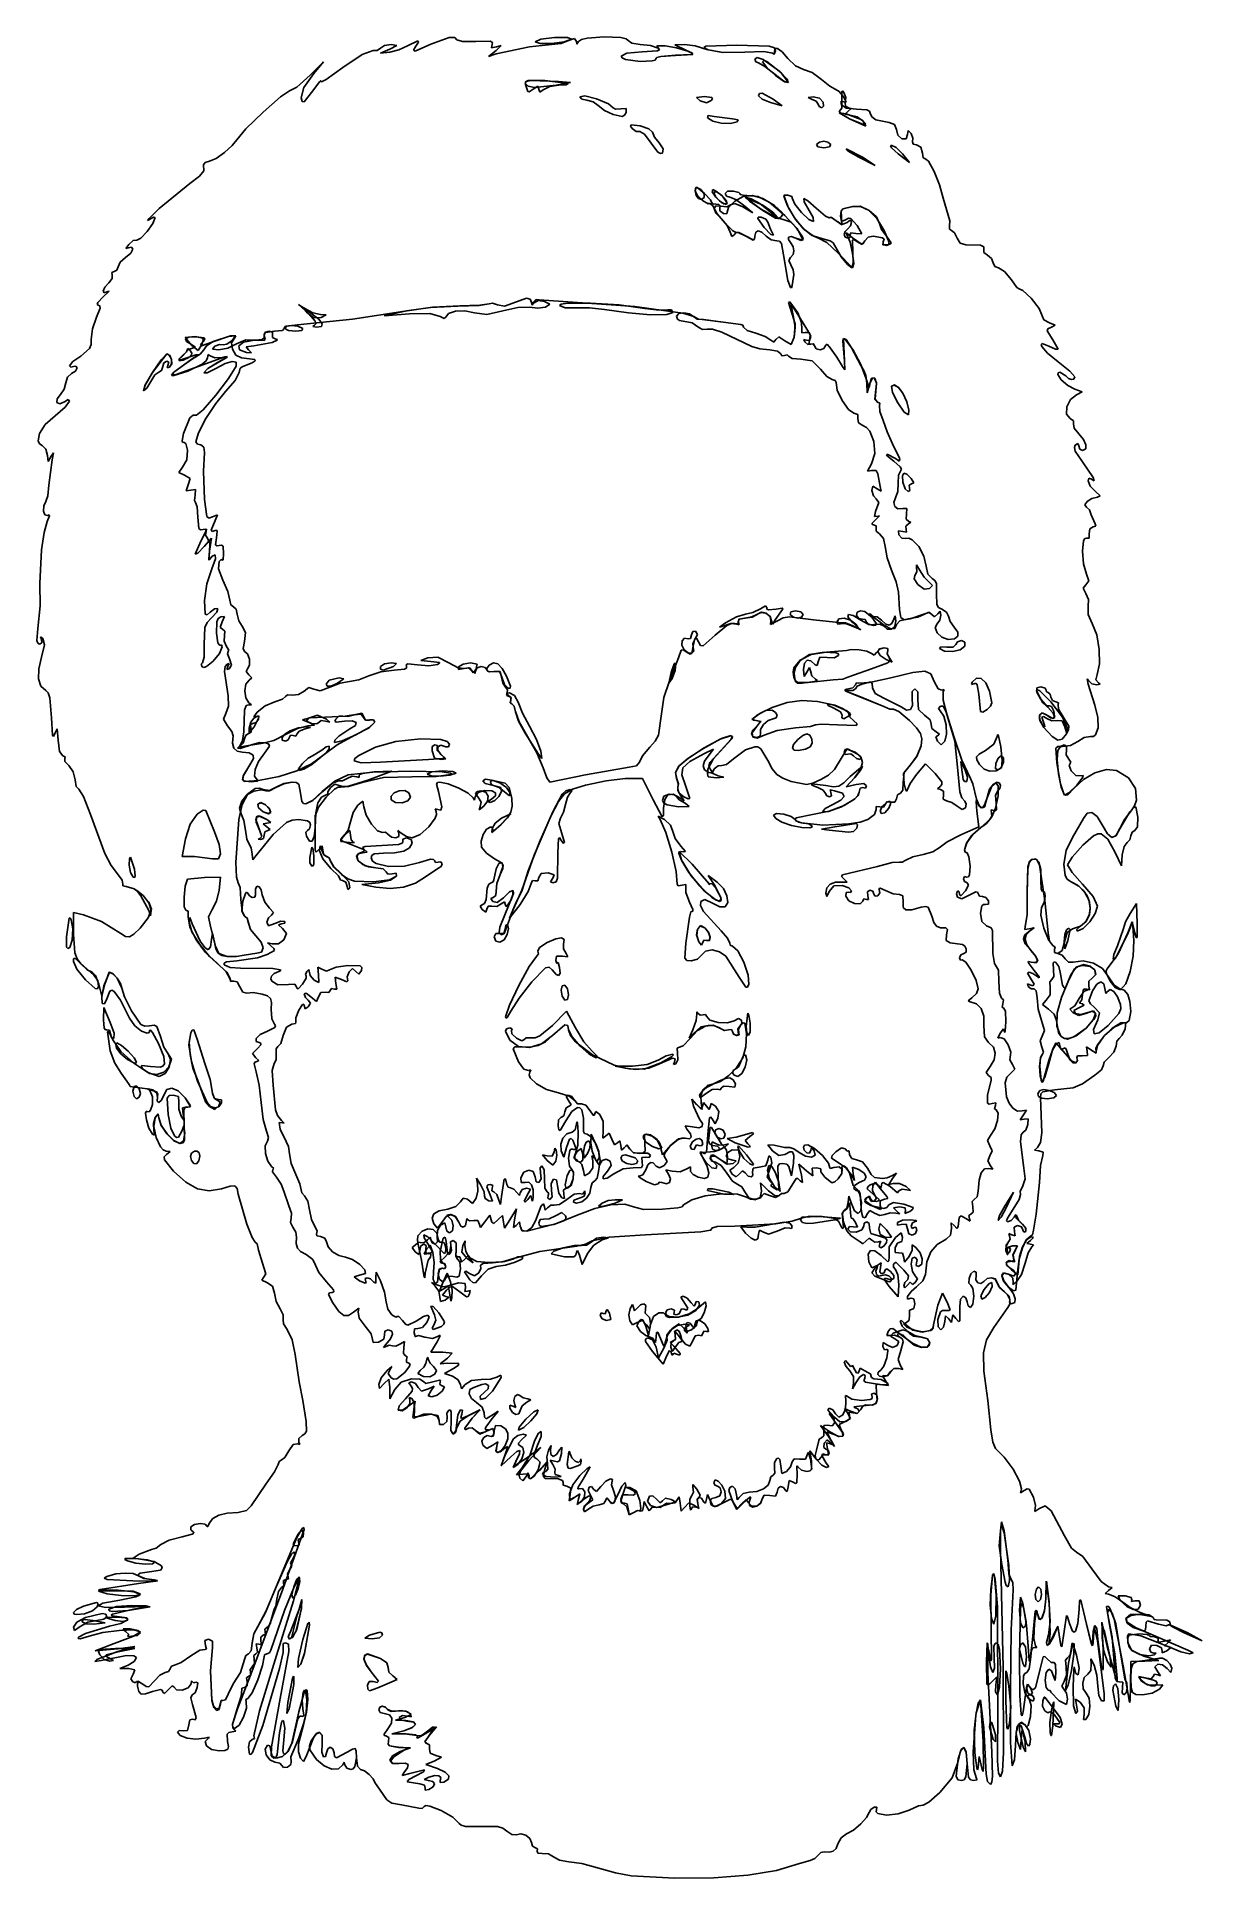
# Model space of a CAD drawing. Extents: x 16 to 127, y 24 to 199.
import ezdxf

# ---------------------------------------------------------------- set-up
doc = ezdxf.new("R2010")
doc.units = 0

msp = doc.modelspace()

# ---------------------------------------------------------------- linework, layer by layer
at = {"layer": 'Layer 1'}
for p, q in [((48.143614, 197.334132), (47.113855, 196.931789)), ((48.542826, 197.317904), (48.143614, 197.334132)), ((48.844936, 197.531335), (48.542826, 197.317904)), ((49.236432, 197.790759), (48.844936, 197.531335)), ((48.859753, 197.06461), (49.741698, 197.463954)), ((49.741698, 197.162329), (48.859753, 197.06461)), ((49.850706, 197.885877), (49.236432, 197.790759)), ((49.741698, 197.463954), (50.387811, 197.809589)), ((50.594142, 197.378274), (49.741698, 197.162329)), ((50.387811, 197.809589), (49.850706, 197.885877)), ((51.405046, 197.760641), (50.594142, 197.378274)), ((52.395735, 198.239493), (51.405046, 197.760641)), ((51.972991, 197.345333), (52.211144, 197.731713)), ((52.13393, 197.246555), (51.972991, 197.345333)), ((53.622256, 197.908102), (52.13393, 197.246555)), ((52.211144, 197.731713), (52.461032, 198.108552)), ((52.461032, 198.108552), (52.395735, 198.239493)), ((55.343019, 198.566209), (53.622256, 197.908102)), ((55.888116, 198.565824), (55.343019, 198.566209)), ((56.091702, 198.323674), (55.888116, 198.565824)), ((56.621398, 198.161044), (56.091702, 198.323674)), ((57.895103, 198.177272), (56.621398, 198.161044)), ((59.257223, 198.196498), (57.895103, 198.177272)), ((59.090315, 196.754871), (59.795871, 197.332368)), ((59.795871, 197.009224), (59.090315, 196.754871)), ((59.468763, 198.083708), (59.257223, 198.196498)), ((59.368172, 197.59091), (59.424749, 197.878116)), ((59.82621, 197.672799), (59.368172, 197.59091)), ((59.424749, 197.878116), (59.468763, 198.083708)), ((59.795871, 197.332368), (60.298536, 197.790318)), ((62.961789, 197.662877), (59.795871, 197.009224)), ((60.298536, 197.790318), (59.82621, 197.672799)), ((65.969486, 197.994533), (62.961789, 197.662877)), ((64.042127, 198.381971), (63.50004, 198.13776)), ((63.50004, 198.13776), (63.984536, 197.980747)), ((63.984536, 197.980747), (65.078633, 198.001632)), ((65.345422, 198.548394), (64.042127, 198.381971)), ((65.078633, 198.001632), (66.243242, 198.158051)), ((66.574809, 198.552627), (65.345422, 198.548394)), ((66.763236, 198.308152), (65.969486, 197.994533)), ((66.243242, 198.158051), (66.939273, 198.407636)), ((66.939273, 198.407636), (66.574809, 198.552627)), ((67.242485, 198.45482), (66.763236, 198.308152)), ((67.408467, 198.185033), (67.242485, 198.45482)), ((67.467381, 197.916789), (67.408467, 198.185033)), ((67.614137, 198.172686), (67.467381, 197.916789)), ((67.878611, 198.352727), (67.614137, 198.172686)), ((68.440878, 198.488339), (67.878611, 198.352727)), ((70.048173, 198.618553), (68.440878, 198.488339)), ((71.614788, 198.547881), (70.048173, 198.618553)), ((72.126206, 198.432387), (71.614788, 198.547881)), ((71.65393, 196.778727), (72.18824, 197.073765)), ((72.18824, 197.073765), (71.65393, 196.778727)), ((72.31949, 198.26088), (72.126206, 198.432387)), ((72.18824, 197.073765), (73.642407, 197.207838)), ((73.642407, 197.207838), (72.18824, 197.073765)), ((72.656349, 198.010143), (72.31949, 198.26088)), ((73.466018, 197.90281), (72.656349, 198.010143)), ((74.431263, 197.798388), (73.466018, 197.90281)), ((75.084079, 197.292372), (73.642407, 197.207838)), ((73.642407, 197.207838), (75.072834, 197.292019)), ((75.141714, 197.555324), (74.431263, 197.798388)), ((75.115564, 197.779277), (75.014281, 197.701626)), ((75.014281, 197.701626), (75.141714, 197.563438)), ((75.072834, 197.292019), (75.268405, 197.399181)), ((75.274309, 197.40186), (75.084079, 197.292372)), ((75.821253, 197.773032), (75.115564, 197.779277)), ((75.141714, 197.563438), (75.274309, 197.40186)), ((75.268405, 197.399181), (75.141714, 197.555324)), ((76.892728, 197.58482), (75.821253, 197.773032)), ((77.656316, 197.879527), (76.729215, 197.850952)), ((76.729215, 197.850952), (77.787549, 197.366235)), ((77.963938, 197.254757), (76.892728, 197.58482)), ((78.66041, 197.760068), (77.656316, 197.879527)), ((77.787549, 197.366235), (78.357109, 197.088588)), ((78.344359, 197.068), (77.963938, 197.254757)), ((78.317289, 196.955293), (78.344359, 197.068)), ((78.357109, 197.088588), (78.441158, 196.942637)), ((79.772984, 197.43291), (78.66041, 197.760068)), ((79.668605, 197.74481), (79.470317, 197.613979)), ((79.470317, 197.613979), (79.904217, 197.38846)), ((82.60191, 197.826258), (79.668605, 197.74481)), ((81.256856, 197.125817), (79.772984, 197.43291)), ((79.904217, 197.38846), (81.308847, 197.126522)), ((83.370966, 197.178557), (81.256856, 197.125817)), ((81.308847, 197.126522), (83.370966, 197.179968)), ((85.671476, 197.735329), (82.60191, 197.826258)), ((83.370966, 197.179968), (85.159022, 197.242939)), ((85.159286, 197.241748), (83.370966, 197.178557)), ((85.159022, 197.242939), (85.987168, 197.063551)), ((86.016801, 197.068138), (85.159286, 197.241748)), ((86.183958, 197.568487), (85.671476, 197.735329)), ((85.987168, 197.063551), (86.157869, 196.989115)), ((86.158618, 196.95419), (86.016801, 197.068138)), ((86.157869, 196.989115), (86.276446, 197.281921)), ((86.166027, 197.146102), (86.158618, 196.95419)), ((86.196503, 197.512164), (86.166027, 197.146102)), ((86.276446, 197.281921), (86.183958, 197.568487)), ((86.473869, 197.513696), (86.196503, 197.512164)), ((86.914285, 197.188468), (86.473869, 197.513696)), ((87.433911, 196.574248), (86.914285, 197.188468)), ((43.445934, 196.242946), (42.182371, 194.992039)), ((42.538324, 195.149378), (43.445934, 196.242946)), ((45.295637, 195.712412), (43.690453, 194.586697)), ((47.113855, 196.931789), (45.295637, 195.712412)), ((71.740745, 196.616373), (71.65393, 196.778727)), ((71.65393, 196.778727), (71.740745, 196.616373)), ((72.068351, 196.468409), (71.740745, 196.616373)), ((71.740745, 196.616373), (72.068351, 196.468409)), ((73.460374, 196.288498), (72.068351, 196.468409)), ((72.068351, 196.468409), (73.460374, 196.288498)), ((74.583399, 196.338328), (73.460374, 196.288498)), ((73.460374, 196.288498), (74.583399, 196.338328)), ((74.881336, 196.424329), (74.583399, 196.338328)), ((74.583399, 196.338328), (74.881336, 196.424329)), ((74.938867, 196.540029), (74.881336, 196.424329)), ((74.881336, 196.424329), (74.938867, 196.540029)), ((74.938867, 196.540029), (75.026135, 196.662096)), ((75.026135, 196.66155), (74.938867, 196.540029)), ((75.026135, 196.662096), (75.405504, 196.76541)), ((75.405504, 196.763426), (75.026135, 196.66155)), ((75.405504, 196.76541), (76.796596, 196.871993)), ((76.796596, 196.865643), (75.405504, 196.763426)), ((76.796596, 196.871993), (78.317289, 196.955293)), ((78.441158, 196.942637), (76.796596, 196.865643)), ((84.313942, 196.509337), (84.531033, 196.660475)), ((84.41391, 196.251501), (84.313942, 196.509337)), ((84.654373, 196.144212), (84.41391, 196.251501)), ((84.531033, 196.660475), (85.091288, 196.46987)), ((85.261195, 195.822523), (84.654373, 196.144212)), ((85.156508, 196.381499), (85.044898, 196.25322)), ((85.044898, 196.25322), (85.442407, 195.715592)), ((85.091288, 196.46987), (86.695194, 195.333175)), ((85.46047, 196.288851), (85.156508, 196.381499)), ((86.241874, 195.049189), (85.261195, 195.822523)), ((85.442407, 195.715592), (86.280812, 194.967653)), ((86.771173, 195.243702), (85.46047, 196.288851)), ((86.695194, 195.333175), (87.368404, 194.61729)), ((88.158208, 195.86415), (87.433911, 196.574248)), ((88.918753, 195.534259), (88.158208, 195.86415)), ((89.750471, 195.228048), (88.918753, 195.534259)), ((40.922424, 193.857814), (40.227628, 193.491674)), ((42.182371, 194.992039), (40.922424, 193.857814)), ((41.348757, 192.856321), (41.602095, 193.821742)), ((41.602095, 193.821742), (42.538324, 195.149378)), ((43.065904, 194.348307), (42.44766, 193.498377)), ((43.195274, 194.492748), (43.065904, 194.348307)), ((43.172972, 194.410308), (43.195274, 194.492748)), ((43.260907, 194.358472), (43.172972, 194.410308)), ((43.690453, 194.586697), (43.260907, 194.358472)), ((62.637206, 194.400519), (62.559181, 194.203933)), ((62.559181, 194.203933), (62.834772, 193.942756)), ((62.597606, 194.352816), (62.853442, 194.485714)), ((62.604337, 194.112563), (62.597606, 194.352816)), ((62.794484, 193.42641), (62.604337, 194.112563)), ((63.112998, 194.4918), (62.637206, 194.400519)), ((62.834772, 193.942756), (63.427765, 193.827166)), ((62.853442, 194.485714), (64.434196, 194.486861)), ((63.323651, 193.674766), (62.949927, 193.420545)), ((65.704903, 194.38385), (63.112998, 194.4918)), ((63.747646, 193.933926), (63.323651, 193.674766)), ((63.427765, 193.827166), (65.493588, 194.036716)), ((63.852818, 193.647249), (63.747646, 193.933926)), ((63.941057, 193.366306), (63.852818, 193.647249)), ((64.276152, 193.60421), (63.941057, 193.366306)), ((64.882577, 193.90319), (64.276152, 193.60421)), ((64.434196, 194.486861), (66.623536, 194.196525)), ((65.746178, 194.027544), (64.882577, 193.90319)), ((65.493588, 194.036716), (66.851431, 194.299183)), ((66.851431, 194.299183), (65.704903, 194.38385)), ((66.43555, 194.077242), (65.746178, 194.027544)), ((66.623536, 194.196525), (66.43555, 194.077242)), ((87.064883, 194.427208), (86.241874, 195.049189)), ((86.280812, 194.967653), (87.112271, 194.370196)), ((87.488944, 194.284014), (86.771173, 195.243702)), ((87.466013, 194.299271), (87.064883, 194.427208)), ((87.112271, 194.370196), (87.488944, 194.284014)), ((87.368404, 194.61729), (87.466013, 194.299271)), ((90.644896, 194.574703), (89.750471, 195.228048)), ((91.407426, 193.939129), (90.644896, 194.574703)), ((91.921247, 193.674766), (91.407426, 193.939129)), ((92.29528, 193.456661), (91.921247, 193.674766)), ((39.375846, 192.936209), (37.741425, 191.50011)), ((40.227628, 193.491674), (39.375846, 192.936209)), ((41.441333, 192.492249), (41.348757, 192.856321)), ((41.60968, 192.4512), (41.441333, 192.492249)), ((42.44766, 193.498377), (41.60968, 192.4512)), ((62.949927, 193.420545), (62.794484, 193.42641)), ((67.733376, 192.947691), (68.199704, 193.022965)), ((68.199704, 193.022965), (67.733376, 192.947691)), ((67.927977, 192.713799), (67.733376, 192.947691)), ((67.733376, 192.947691), (67.927977, 192.713799)), ((68.395893, 192.616432), (67.927977, 192.713799)), ((67.927977, 192.713799), (68.395893, 192.616432)), ((68.199704, 193.022965), (69.320877, 192.73814)), ((69.320877, 192.73814), (68.199704, 193.022965)), ((68.985826, 192.469059), (68.395893, 192.616432)), ((68.395893, 192.616432), (68.985826, 192.469059)), ((69.474688, 192.114782), (68.985826, 192.469059)), ((68.985826, 192.469059), (69.474688, 192.114782)), ((69.320877, 192.73814), (70.44205, 192.271988)), ((70.44205, 192.271988), (69.320877, 192.73814)), ((70.065547, 191.656744), (69.474688, 192.114782)), ((69.474688, 192.114782), (70.065547, 191.656744)), ((70.44205, 192.271988), (70.908378, 191.910876)), ((70.908378, 191.910876), (70.44205, 192.271988)), ((70.908378, 191.910876), (71.117223, 191.76293)), ((71.117223, 191.76293), (70.908378, 191.910876)), ((71.117223, 191.76293), (71.619226, 191.809981)), ((71.619226, 191.809981), (71.117223, 191.76293)), ((71.619226, 191.809981), (72.129387, 191.83666)), ((72.129387, 191.83666), (71.619226, 191.809981)), ((72.129387, 191.83666), (72.121229, 191.451912)), ((72.121229, 191.451912), (72.129387, 191.83666)), ((78.782912, 192.884808), (79.5338, 192.958627)), ((79.5338, 192.958627), (78.782912, 192.884808)), ((79.144333, 192.56916), (78.782912, 192.884808)), ((78.782912, 192.884808), (79.144333, 192.56916)), ((79.735192, 192.368076), (79.144333, 192.56916)), ((79.144333, 192.56916), (79.735192, 192.368076)), ((79.5338, 192.958627), (80.250469, 192.87859)), ((80.250469, 192.87859), (79.5338, 192.958627)), ((80.185028, 192.579743), (79.735192, 192.368076)), ((79.735192, 192.368076), (80.185028, 192.579743)), ((80.30979, 192.759842), (80.185028, 192.579743)), ((80.185028, 192.579743), (80.30979, 192.759842)), ((80.250469, 192.87859), (80.30979, 192.759842)), ((80.30979, 192.759842), (80.250469, 192.87859)), ((84.66672, 193.029182), (84.755124, 193.266007)), ((84.755124, 193.266007), (84.66672, 193.029182)), ((84.995597, 192.727248), (84.66672, 193.029182)), ((84.66672, 193.029182), (84.995597, 192.727248)), ((84.755124, 193.266007), (85.018616, 193.290503)), ((85.018616, 193.290503), (84.755124, 193.266007)), ((85.786437, 192.411821), (84.995597, 192.727248)), ((84.995597, 192.727248), (85.786437, 192.411821)), ((85.018616, 193.290503), (86.060546, 192.704627)), ((86.060546, 192.704627), (85.018616, 193.290503)), ((86.906155, 192.087265), (85.786437, 192.411821)), ((85.786437, 192.411821), (86.906155, 192.087265)), ((86.060546, 192.704627), (86.906155, 192.087265)), ((86.906155, 192.087265), (86.060546, 192.704627)), ((89.356992, 192.862671), (89.832448, 192.928288)), ((89.832448, 192.928288), (89.356992, 192.862671)), ((89.693806, 192.726146), (89.356992, 192.862671)), ((89.356992, 192.862671), (89.693806, 192.726146)), ((90.129884, 192.516023), (89.693806, 192.726146)), ((89.693806, 192.726146), (90.129884, 192.516023)), ((89.832448, 192.928288), (90.426085, 192.801773)), ((90.426085, 192.801773), (89.832448, 192.928288)), ((90.311168, 192.237901), (90.129884, 192.516023)), ((90.129884, 192.516023), (90.311168, 192.237901)), ((90.411577, 192.00692), (90.311168, 192.237901)), ((90.311168, 192.237901), (90.411577, 192.00692)), ((90.65301, 191.910876), (90.411577, 192.00692)), ((90.411577, 192.00692), (90.65301, 191.910876)), ((90.426085, 192.801773), (90.791652, 192.440043)), ((90.791652, 192.440043), (90.426085, 192.801773)), ((90.834514, 192.066319), (90.65301, 191.910876)), ((90.65301, 191.910876), (90.834514, 192.066319)), ((90.791652, 192.440043), (90.834514, 192.066319)), ((90.834514, 192.066319), (90.791652, 192.440043)), ((92.543503, 191.872159), (92.293428, 191.543987)), ((92.7217, 192.932168), (92.29528, 193.456661)), ((92.500508, 192.224496), (92.489925, 192.51836)), ((92.489925, 192.51836), (92.760858, 192.45239)), ((92.960046, 191.874804), (92.500508, 192.224496)), ((92.561539, 192.704627), (92.543503, 191.872159)), ((92.619433, 193.503189), (92.54412, 193.445681)), ((92.54412, 193.445681), (92.561539, 192.704627)), ((92.751333, 193.354091), (92.619433, 193.503189)), ((92.975436, 192.427563), (92.7217, 192.932168)), ((92.921681, 192.863994), (92.751333, 193.354091)), ((92.760858, 192.45239), (92.975436, 192.427563)), ((92.886447, 192.383951), (92.921681, 192.863994)), ((92.899147, 192.048195), (92.886447, 192.383951)), ((93.183839, 191.905584), (92.899147, 192.048195)), ((93.957481, 191.780701), (92.960046, 191.874804)), ((93.133392, 191.558098), (93.450187, 191.829208)), ((93.450187, 191.829208), (93.183839, 191.905584)), ((94.91717, 191.699077), (93.957481, 191.780701)), ((37.741425, 191.50011), (36.100919, 189.902682)), ((70.901675, 191.260353), (70.065547, 191.656744)), ((70.065547, 191.656744), (70.901675, 191.260353)), ((71.752355, 191.086919), (70.901675, 191.260353)), ((70.901675, 191.260353), (71.752355, 191.086919)), ((71.973983, 191.19849), (71.752355, 191.086919)), ((71.752355, 191.086919), (71.973983, 191.19849)), ((72.121229, 191.451912), (71.973983, 191.19849)), ((71.973983, 191.19849), (72.121229, 191.451912)), ((72.549567, 190.165027), (72.601183, 190.276676)), ((72.601183, 190.276676), (72.549567, 190.165027)), ((72.704724, 189.931439), (72.549567, 190.165027)), ((72.549567, 190.165027), (72.704724, 189.931439)), ((72.601183, 190.276676), (73.45861, 190.177678)), ((73.45861, 190.177678), (72.601183, 190.276676)), ((73.45861, 190.177678), (74.273571, 189.904187)), ((74.273571, 189.904187), (73.45861, 190.177678)), ((79.844598, 190.94885), (79.895221, 191.162987)), ((80.326073, 190.631968), (79.844598, 190.94885)), ((79.895221, 191.162987), (80.466545, 191.089256)), ((81.135765, 190.434941), (80.326073, 190.631968)), ((80.466545, 191.089256), (82.197274, 190.851836)), ((81.996257, 190.396797), (81.135765, 190.434941)), ((82.630133, 190.556561), (81.996257, 190.396797)), ((82.197274, 190.851836), (82.745359, 190.772726)), ((82.745359, 190.772726), (82.630133, 190.556561)), ((92.293428, 191.543987), (92.486706, 191.320348)), ((93.281912, 190.855011), (92.297793, 191.407815)), ((92.297793, 191.407815), (92.957003, 191.334084)), ((92.486706, 191.320348), (93.28588, 190.840724)), ((92.851522, 191.281167), (93.133392, 191.558098)), ((93.354937, 191.210612), (92.851522, 191.281167)), ((92.957003, 191.334084), (94.464776, 190.753764)), ((94.708634, 190.290699), (93.281912, 190.855011)), ((93.28588, 190.840724), (94.827079, 190.146986)), ((94.013882, 191.051465), (93.354937, 191.210612)), ((94.544504, 190.676153), (94.013882, 191.051465)), ((94.464776, 190.753764), (94.82903, 190.390915)), ((94.827079, 190.146986), (94.544504, 190.676153)), ((94.82903, 190.390915), (94.708634, 190.290699)), ((95.165619, 191.567132), (94.91717, 191.699077)), ((95.25006, 191.377476), (95.165619, 191.567132)), ((95.386072, 191.028699), (95.25006, 191.377476)), ((95.762161, 190.750501), (95.386072, 191.028699)), ((97.042878, 190.499764), (95.762161, 190.750501)), ((97.541926, 190.324477), (97.042878, 190.499764)), ((97.719506, 189.831955), (97.541926, 190.324477)), ((34.807288, 188.319585), (34.071255, 187.66925)), ((35.230881, 188.863227), (34.807288, 188.319585)), ((36.100919, 189.902682), (35.230881, 188.863227)), ((73.079197, 189.647541), (72.704724, 189.931439)), ((72.704724, 189.931439), (73.079197, 189.647541)), ((73.417688, 189.642513), (73.079197, 189.647541)), ((73.079197, 189.647541), (73.417688, 189.642513)), ((73.859763, 189.403462), (73.417688, 189.642513)), ((73.417688, 189.642513), (73.859763, 189.403462)), ((74.484136, 188.557721), (73.859763, 189.403462)), ((73.859763, 189.403462), (74.484136, 188.557721)), ((74.273571, 189.904187), (74.612547, 189.578308)), ((74.612547, 189.578308), (74.273571, 189.904187)), ((75.123061, 187.712377), (74.484136, 188.557721)), ((74.484136, 188.557721), (75.123061, 187.712377)), ((74.612547, 189.578308), (74.800489, 189.133499)), ((74.800489, 189.133499), (74.612547, 189.578308)), ((74.800489, 189.133499), (75.252486, 188.574654)), ((75.252486, 188.574654), (74.800489, 189.133499)), ((75.252486, 188.574654), (75.631987, 188.018765)), ((75.631987, 188.018765), (75.252486, 188.574654)), ((90.161943, 188.427193), (90.44002, 188.645166)), ((90.44002, 188.645166), (90.161943, 188.427193)), ((90.282593, 188.209221), (90.161943, 188.427193)), ((90.161943, 188.427193), (90.282593, 188.209221)), ((90.44002, 188.645166), (90.840335, 188.735874)), ((90.840335, 188.735874), (90.44002, 188.645166)), ((90.840335, 188.735874), (91.24065, 188.645166)), ((91.24065, 188.645166), (90.840335, 188.735874)), ((91.24065, 188.645166), (91.518727, 188.427193)), ((91.518727, 188.427193), (91.24065, 188.645166)), ((91.518727, 188.427193), (91.398077, 188.209221)), ((91.398077, 188.209221), (91.518727, 188.427193)), ((97.16619, 188.300546), (97.238317, 188.370396)), ((97.238317, 188.370396), (97.16619, 188.300546)), ((97.266142, 188.119835), (97.16619, 188.300546)), ((97.16619, 188.300546), (97.266142, 188.119835)), ((97.238317, 188.370396), (97.714567, 188.134123)), ((97.714567, 188.134123), (97.238317, 188.370396)), ((97.874949, 189.300672), (97.719506, 189.831955)), ((98.248673, 188.960946), (97.874949, 189.300672)), ((98.643167, 188.965841), (98.248673, 188.960946)), ((98.783132, 189.364172), (98.643167, 188.965841)), ((98.848396, 189.760915), (98.783132, 189.364172)), ((99.112626, 189.458363), (98.848396, 189.760915)), ((99.290559, 189.013863), (99.112626, 189.458363)), ((99.26291, 188.664613), (99.290559, 189.013863)), ((99.301715, 188.465778), (99.26291, 188.664613)), ((99.638971, 188.383096), (99.301715, 188.465778)), ((100.037257, 188.172311), (99.638971, 188.383096)), ((32.255727, 186.705019), (32.093273, 186.508786)), ((32.66054, 186.836164), (32.255727, 186.705019)), ((33.27245, 187.109137), (32.66054, 186.836164)), ((34.071255, 187.66925), (33.27245, 187.109137)), ((75.376659, 187.560374), (75.123061, 187.712377)), ((75.123061, 187.712377), (75.376659, 187.560374)), ((75.5654, 187.607337), (75.376659, 187.560374)), ((75.376659, 187.560374), (75.5654, 187.607337)), ((75.631987, 188.018765), (75.5654, 187.607337)), ((75.5654, 187.607337), (75.631987, 188.018765)), ((90.840335, 188.118513), (90.282593, 188.209221)), ((90.282593, 188.209221), (90.840335, 188.118513)), ((91.398077, 188.209221), (90.840335, 188.118513)), ((90.840335, 188.118513), (91.398077, 188.209221)), ((93.163555, 187.782183), (92.957003, 188.018676)), ((92.957003, 188.018676), (94.508168, 187.235156)), ((94.508168, 187.235156), (92.957003, 188.018676)), ((92.957003, 188.018676), (93.163555, 187.782183)), ((94.15539, 187.226337), (93.163555, 187.782183)), ((93.163555, 187.782183), (94.15539, 187.226337)), ((95.706555, 186.442817), (94.15539, 187.226337)), ((94.15539, 187.226337), (95.706555, 186.442817)), ((94.508168, 187.235156), (95.706555, 186.442817)), ((95.706555, 186.442817), (94.508168, 187.235156)), ((97.895895, 187.53537), (97.266142, 188.119835)), ((97.266142, 188.119835), (97.895895, 187.53537)), ((97.714567, 188.134123), (98.296651, 187.54807)), ((98.296651, 187.54807), (97.714567, 188.134123)), ((98.954229, 186.713045), (97.895895, 187.53537)), ((97.895895, 187.53537), (98.954229, 186.713045)), ((98.296651, 187.54807), (98.954229, 186.713045)), ((98.954229, 186.713045), (98.296651, 187.54807)), ((100.188952, 187.618626), (100.037257, 188.172311)), ((100.257567, 187.147623), (100.188952, 187.618626)), ((100.422491, 187.088048), (100.257567, 187.147623)), ((100.775897, 186.830222), (100.422491, 187.088048)), ((101.29447, 185.875021), (100.775897, 186.830222)), ((31.714257, 185.421701), (30.77988, 184.717733)), ((32.102798, 185.918236), (31.714257, 185.421701)), ((32.093273, 186.508786), (32.102798, 185.918236)), ((101.807883, 184.592), (101.29447, 185.875021)), ((30.77988, 184.717733), (27.869462, 182.353767)), ((78.771932, 184.396308), (78.669494, 184.037224)), ((78.669494, 184.047102), (78.706569, 184.300738)), ((78.878306, 183.582383), (78.669494, 184.047102)), ((78.669494, 184.037224), (78.763746, 183.596384)), ((78.706569, 184.300738), (78.841738, 184.350579)), ((78.763746, 183.596384), (78.991977, 183.302123)), ((79.19478, 184.152935), (78.771932, 184.396308)), ((78.841738, 184.350579), (79.550028, 183.798393)), ((79.361027, 183.115415), (78.878306, 183.582383)), ((78.991977, 183.302123), (79.272397, 183.215692)), ((79.507959, 183.75143), (79.19478, 184.152935)), ((79.272397, 183.215692), (79.523217, 183.398343)), ((79.902089, 182.809049), (79.361027, 183.115415)), ((79.523217, 183.398343), (79.507959, 183.75143)), ((79.550028, 183.798393), (80.129378, 183.171507)), ((80.129378, 183.171507), (80.285923, 182.826137)), ((80.262507, 183.942503), (80.324023, 184.14976)), ((80.609773, 183.444204), (80.262507, 183.942503)), ((80.324023, 184.14976), (80.760806, 183.942503)), ((80.641303, 183.96389), (80.433384, 183.894702)), ((80.433384, 183.894702), (80.594626, 183.504364)), ((80.594626, 183.504364), (80.967137, 183.0961)), ((81.164296, 182.945905), (80.609773, 183.444204)), ((81.141057, 183.618476), (80.641303, 183.96389)), ((80.760806, 183.942503), (81.315329, 183.444204)), ((80.967137, 183.0961), (81.384099, 182.815498)), ((81.590981, 183.116341), (81.141057, 183.618476)), ((81.315329, 183.444204), (81.662595, 182.945905)), ((81.491718, 183.794865), (81.724948, 183.998903)), ((81.62132, 183.544878), (81.491718, 183.794865)), ((81.67869, 182.808145), (81.590981, 183.116341)), ((81.93269, 183.436443), (81.62132, 183.544878)), ((81.724948, 183.998903), (82.285468, 183.99736)), ((82.412821, 183.059323), (81.815833, 182.449635)), ((82.503265, 183.213619), (81.93269, 183.436443)), ((82.285468, 183.99736), (82.794307, 183.869831)), ((83.223472, 183.503333), (82.412821, 183.059323)), ((83.255608, 182.688906), (82.503265, 183.213619)), ((82.794307, 183.869831), (82.90283, 183.770876)), ((82.90283, 183.770876), (82.912311, 183.702145)), ((82.912311, 183.702145), (83.216802, 183.630338)), ((83.216802, 183.630338), (84.595459, 183.496415)), ((84.096631, 183.585095), (83.223472, 183.503333)), ((83.981372, 183.271139), (83.414005, 183.444204)), ((83.414005, 183.444204), (83.805501, 183.071803)), ((84.862159, 182.317784), (83.444212, 183.410558)), ((83.444212, 183.410558), (85.059715, 182.673737)), ((83.805501, 183.071803), (85.068534, 182.17632)), ((84.778727, 182.835971), (83.981372, 183.271139)), ((85.072977, 183.300078), (84.096631, 183.585095)), ((84.595459, 183.496415), (85.677561, 182.952564)), ((86.19319, 182.643751), (85.072977, 183.300078)), ((87.051279, 183.531031), (87.153612, 183.650827)), ((87.408158, 182.612353), (87.051279, 183.531031)), ((87.167514, 183.642008), (87.079766, 183.495313)), ((87.079766, 183.495313), (87.507288, 182.435259)), ((87.153612, 183.650827), (87.446611, 183.637174)), ((87.45155, 183.636468), (87.167514, 183.642008)), ((87.446611, 183.637174), (87.810854, 183.497297)), ((87.812265, 183.497077), (87.45155, 183.636468)), ((87.810854, 183.497297), (87.884055, 183.279104)), ((87.884055, 183.279104), (87.812265, 183.497077)), ((87.884055, 183.279104), (88.089769, 182.764191)), ((88.089769, 182.764191), (87.884055, 183.279104)), ((89.002643, 182.993883), (88.960602, 183.29833)), ((88.960602, 183.29833), (89.341166, 183.096629)), ((89.341166, 183.096629), (88.960602, 183.29833)), ((88.960602, 183.29833), (89.002643, 182.993883)), ((89.341166, 183.096629), (90.134779, 182.38587)), ((90.134779, 182.38587), (89.341166, 183.096629)), ((102.145812, 183.350718), (101.807883, 184.592)), ((102.624179, 181.719825), (102.145812, 183.350718)), ((26.929706, 181.421816), (26.784951, 181.244005)), ((26.899323, 181.304253), (27.3354, 181.556489)), ((27.869462, 182.353767), (26.929706, 181.421816)), ((27.516684, 181.51345), (27.282109, 180.940946)), ((27.3354, 181.556489), (27.516684, 181.51345)), ((80.285923, 182.826137), (79.902089, 182.809049)), ((80.080606, 182.844481), (79.904129, 182.831252)), ((79.904129, 182.831252), (80.080606, 182.791565)), ((80.909546, 182.744954), (80.080606, 182.844481)), ((80.080606, 182.791565), (80.329755, 182.661522)), ((80.329755, 182.661522), (80.433384, 182.423264)), ((80.433384, 182.423264), (80.74427, 181.867551)), ((80.449347, 182.364792), (80.606422, 182.611857)), ((80.634247, 181.924183), (80.449347, 182.364792)), ((80.606422, 182.611857), (81.109307, 182.571784)), ((81.157284, 181.383628), (80.634247, 181.924183)), ((80.74427, 181.867551), (81.491718, 180.974758)), ((81.036877, 182.613946), (80.909546, 182.744954)), ((80.985482, 182.422912), (81.036877, 182.613946)), ((81.007707, 182.138308), (80.985482, 182.422912)), ((81.33579, 181.897625), (81.007707, 182.138308)), ((81.109307, 182.571784), (81.652585, 182.526849)), ((81.697829, 180.770544), (81.157284, 181.383628)), ((81.601079, 182.738648), (81.164296, 182.945905)), ((81.662683, 181.844047), (81.33579, 181.897625)), ((81.384099, 182.815498), (81.67869, 182.808145)), ((81.662595, 182.945905), (81.601079, 182.738648)), ((81.652585, 182.526849), (82.009596, 182.720304)), ((81.682924, 182.00875), (81.662683, 181.844047)), ((81.815833, 182.449635), (81.682924, 182.00875)), ((82.009596, 182.720304), (82.4212, 182.84404)), ((82.4212, 182.84404), (83.185758, 182.516398)), ((83.185758, 182.516398), (84.137553, 181.949484)), ((84.137553, 181.949484), (83.255608, 182.688906)), ((84.586463, 181.404089), (84.644341, 181.53315)), ((85.190243, 180.564477), (84.586463, 181.404089)), ((84.644341, 181.53315), (84.925659, 181.528267)), ((86.251399, 181.683489), (84.778727, 182.835971)), ((86.261144, 181.546567), (84.862159, 182.317784)), ((84.925659, 181.528267), (85.365617, 181.352495)), ((85.059715, 182.673737), (86.02787, 182.024361)), ((85.068534, 182.17632), (86.283193, 181.437515)), ((85.365617, 181.352495), (85.548665, 181.058719)), ((85.677561, 182.952564), (87.153099, 181.697247)), ((86.02787, 182.024361), (86.43061, 181.544847)), ((86.870833, 182.019995), (86.19319, 182.643751)), ((86.427088, 181.435751), (86.251399, 181.683489)), ((87.174619, 181.273561), (86.261144, 181.546567)), ((86.283193, 181.437515), (86.427088, 181.435751)), ((86.43061, 181.544847), (86.529432, 181.378468)), ((86.529432, 181.378468), (86.810552, 181.566367)), ((86.810552, 181.566367), (86.928749, 181.779108)), ((86.928749, 181.779108), (86.870833, 182.019995)), ((87.153099, 181.697247), (88.268815, 180.493822)), ((88.072996, 181.493204), (87.408158, 182.612353)), ((87.507288, 182.435259), (88.189313, 181.286057)), ((88.876905, 180.516632), (88.072996, 181.493204)), ((88.089769, 182.764191), (88.72305, 181.981322)), ((88.72305, 181.981322), (88.089769, 182.764191)), ((88.72305, 181.981322), (89.43425, 181.308916)), ((89.43425, 181.308916), (88.72305, 181.981322)), ((89.476848, 182.186198), (89.002643, 182.993883)), ((89.002643, 182.993883), (89.476848, 182.186198)), ((89.831522, 181.511333), (89.476848, 182.186198)), ((89.476848, 182.186198), (89.831522, 181.511333)), ((89.873723, 181.125394), (89.831522, 181.511333)), ((89.831522, 181.511333), (89.873723, 181.125394)), ((90.134779, 182.38587), (91.006802, 181.628897)), ((91.006802, 181.628897), (90.134779, 182.38587)), ((91.006802, 181.628897), (91.369502, 181.489461)), ((91.369502, 181.489461), (91.006802, 181.628897)), ((91.557444, 181.531353), (91.369502, 181.489461)), ((91.369502, 181.489461), (91.563133, 181.526238)), ((92.009441, 181.210766), (91.557444, 181.531353)), ((91.563133, 181.526238), (92.028491, 181.193128)), ((92.505624, 182.149553), (92.427836, 181.637275)), ((92.427836, 181.637275), (92.525732, 181.120852)), ((92.481767, 182.127328), (92.648322, 182.344595)), ((92.513914, 181.506042), (92.481767, 182.127328)), ((92.692419, 182.329778), (92.505624, 182.149553)), ((92.569256, 180.810628), (92.513914, 181.506042)), ((92.648322, 182.344595), (93.577187, 182.544973)), ((93.601881, 182.554498), (92.692419, 182.329778)), ((92.912553, 181.290494), (93.176905, 181.443462)), ((93.176905, 181.443462), (93.423993, 181.416745)), ((93.423993, 181.416745), (94.01322, 180.752155)), ((93.577187, 182.544973), (94.302978, 182.595558)), ((94.310496, 182.550303), (93.601881, 182.554498)), ((94.302978, 182.595558), (95.093294, 182.199559)), ((95.145417, 182.166133), (94.310496, 182.550303)), ((95.093294, 182.199559), (95.873358, 181.413233)), ((95.841101, 181.571686), (95.145417, 182.166133)), ((96.132005, 180.936658), (95.841101, 181.571686)), ((95.873358, 181.413233), (96.568391, 180.292838)), ((102.783766, 181.188674), (102.624179, 181.719825)), ((26.745247, 180.190973), (26.156394, 179.568662)), ((27.282109, 180.940946), (26.745247, 180.190973)), ((26.784951, 181.244005), (26.899323, 181.304253)), ((81.491718, 180.974758), (82.239166, 180.249358)), ((81.980668, 180.119624), (81.697829, 180.770544)), ((82.120633, 179.70877), (81.980668, 180.119624)), ((82.34791, 179.874443), (82.120633, 179.70877)), ((82.239166, 180.249358), (82.550052, 180.095988)), ((82.517365, 180.055821), (82.34791, 179.874443)), ((82.738612, 180.098061), (82.517365, 180.055821)), ((82.550052, 180.095988), (82.809123, 180.105954)), ((83.464805, 179.750971), (82.738612, 180.098061)), ((82.809123, 180.105954), (83.431997, 179.772491)), ((83.431997, 179.772491), (84.162556, 179.386155)), ((84.17142, 179.378173), (83.464805, 179.750971)), ((84.284733, 179.468732), (84.313942, 179.731921)), ((84.313942, 179.731921), (84.287032, 179.464824)), ((84.399943, 180.118582), (84.313942, 179.731921)), ((84.313942, 179.731921), (84.399943, 180.118582)), ((84.631795, 180.248168), (84.399943, 180.118582)), ((84.399943, 180.118582), (84.631795, 180.248168)), ((84.970274, 180.120512), (84.631795, 180.248168)), ((84.631795, 180.248168), (84.970274, 180.120512)), ((85.376157, 179.735449), (84.970274, 180.120512)), ((84.970274, 180.120512), (85.376157, 179.735449)), ((85.817129, 179.91369), (85.190243, 180.564477)), ((85.856552, 179.385714), (85.376157, 179.735449)), ((85.376157, 179.735449), (85.856552, 179.385714)), ((85.548665, 181.058719), (85.813249, 180.41631)), ((85.813249, 180.41631), (86.077832, 179.830699)), ((86.077832, 179.830699), (85.817129, 179.91369)), ((87.745766, 181.071596), (87.174619, 181.273561)), ((87.516681, 179.651841), (87.500415, 179.419283)), ((87.500415, 179.419283), (87.516681, 179.651841)), ((87.761614, 179.71533), (87.516681, 179.651841)), ((87.516681, 179.651841), (87.761614, 179.71533)), ((88.321147, 180.471697), (87.745766, 181.071596)), ((88.1945, 179.563646), (87.761614, 179.71533)), ((87.761614, 179.71533), (88.1945, 179.563646)), ((88.189313, 181.286057), (88.984943, 180.386721)), ((88.268815, 180.493822), (88.838761, 179.686942)), ((88.863852, 179.411246), (88.321147, 180.471697)), ((88.838761, 179.686942), (88.907598, 179.455708)), ((89.681807, 179.825744), (88.876905, 180.516632)), ((88.984943, 180.386721), (89.855252, 179.772672)), ((89.43425, 181.308916), (89.873723, 181.125394)), ((89.873723, 181.125394), (89.43425, 181.308916)), ((90.349621, 179.563646), (89.681807, 179.825744)), ((89.855252, 179.772672), (90.761313, 179.479332)), ((92.602637, 180.841981), (92.009441, 181.210766)), ((92.028491, 181.193128), (92.569256, 180.810628)), ((92.525732, 181.120852), (92.912553, 181.290494)), ((93.067775, 181.050252), (92.602637, 180.841981)), ((92.791506, 179.896536), (92.873367, 180.186194)), ((92.885791, 179.660919), (92.791506, 179.896536)), ((92.873367, 180.186194), (93.133392, 180.445591)), ((93.154206, 179.563646), (92.885791, 179.660919)), ((93.026412, 180.036589), (92.953872, 180.044962)), ((92.953872, 180.044962), (93.039553, 179.899843)), ((93.575776, 179.598924), (93.026412, 180.036589)), ((93.039553, 179.899843), (93.345632, 179.171489)), ((93.391008, 181.281895), (93.067775, 181.050252)), ((93.133392, 180.445591), (93.382541, 180.717759)), ((93.359964, 179.657617), (93.154206, 179.563646)), ((93.410323, 180.051935), (93.330242, 179.883616)), ((93.330242, 179.883616), (93.359964, 179.657617)), ((93.382541, 180.717759), (93.48617, 181.066128)), ((93.48617, 181.066128), (93.391008, 181.281895)), ((93.880929, 180.007794), (93.410323, 180.051935)), ((94.389414, 179.009476), (93.575776, 179.598924)), ((94.448328, 179.962594), (93.880929, 180.007794)), ((94.01322, 180.752155), (94.448328, 179.962594)), ((95.058546, 179.652546), (94.736062, 179.299768)), ((94.741001, 179.312821), (95.060089, 179.656294)), ((95.538985, 179.732274), (95.058546, 179.652546)), ((95.060089, 179.656294), (95.538985, 179.732274)), ((96.417402, 179.59081), (95.538985, 179.732274)), ((95.538985, 179.732274), (96.417402, 179.59081)), ((96.320124, 180.382532), (96.132005, 180.936658)), ((96.772297, 179.740035), (96.320124, 180.382532)), ((96.554942, 179.467911), (96.417402, 179.59081)), ((96.417402, 179.59081), (96.548768, 179.457989)), ((96.568391, 180.292838), (97.036043, 179.143928)), ((97.221119, 179.124878), (96.772297, 179.740035)), ((102.746196, 180.398672), (102.757881, 180.710175)), ((102.94062, 180.269202), (102.746196, 180.398672)), ((102.757881, 180.710175), (102.783766, 181.188674)), ((103.235896, 180.06146), (102.94062, 180.269202)), ((103.466612, 179.561882), (103.235896, 180.06146)), ((25.192759, 178.137982), (24.69446, 177.717912)), ((24.998907, 178.962865), (24.741247, 178.577631)), ((24.741247, 178.577631), (24.959043, 178.634782)), ((24.959043, 178.634782), (25.270546, 178.712966)), ((25.422594, 179.329886), (24.998907, 178.962865)), ((25.400016, 178.528948), (25.192759, 178.137982)), ((25.270546, 178.712966), (25.400016, 178.528948)), ((25.765847, 179.379143), (25.422594, 179.329886)), ((26.156394, 179.568662), (25.765847, 179.379143)), ((84.162556, 179.386155), (84.284733, 179.468732)), ((84.287032, 179.464824), (84.17142, 179.378173)), ((86.389335, 179.294476), (85.856552, 179.385714)), ((85.856552, 179.385714), (86.389335, 179.294476)), ((86.666133, 179.269909), (86.389335, 179.294476)), ((86.389335, 179.294476), (86.666133, 179.269909)), ((86.854826, 179.06592), (86.666133, 179.269909)), ((86.666133, 179.269909), (86.854826, 179.06592)), ((87.038799, 177.976145), (86.854826, 179.06592)), ((86.854826, 179.06592), (87.038799, 177.976145)), ((87.439996, 175.549253), (87.038799, 177.976145)), ((87.038799, 177.976145), (87.439996, 175.549253)), ((87.500415, 179.419283), (87.753527, 179.06376)), ((87.753527, 179.06376), (87.500415, 179.419283)), ((87.930583, 178.010552), (87.699905, 177.738373)), ((87.699905, 177.738373), (87.930583, 178.010552)), ((87.753527, 179.06376), (87.960007, 178.737605)), ((87.960007, 178.737605), (87.753527, 179.06376)), ((88.018155, 178.365083), (87.930583, 178.010552)), ((87.930583, 178.010552), (88.018155, 178.365083)), ((87.960007, 178.737605), (88.018155, 178.365083)), ((88.018155, 178.365083), (87.960007, 178.737605)), ((88.826226, 179.351814), (88.1945, 179.563646)), ((88.1945, 179.563646), (88.682552, 179.349135)), ((88.682552, 179.349135), (88.863852, 179.411246)), ((88.907598, 179.455708), (88.826226, 179.351814)), ((91.136713, 179.149132), (90.349621, 179.563646)), ((90.761313, 179.479332), (91.448348, 179.313747)), ((92.169603, 178.152534), (91.136713, 179.149132)), ((91.448348, 179.313747), (91.724749, 179.098685)), ((91.724749, 179.098685), (92.496672, 177.789084)), ((93.559548, 176.741422), (92.169603, 178.152534)), ((93.345632, 179.171489), (93.582126, 178.111876)), ((93.5558, 179.36415), (93.701591, 179.427937)), ((93.585653, 178.215681), (93.5558, 179.36415)), ((93.582126, 178.111876), (93.677332, 177.156642)), ((93.621196, 177.174413), (93.585653, 178.215681)), ((93.701591, 179.427937), (93.987115, 179.234151)), ((93.987115, 179.234151), (94.470817, 178.966569)), ((94.59262, 179.05198), (94.389414, 179.009476)), ((94.470817, 178.966569), (94.741001, 179.312821)), ((94.736062, 179.299768), (94.59262, 179.05198)), ((96.463969, 179.177001), (96.451798, 178.928954)), ((96.451798, 178.928954), (96.818511, 178.912418)), ((96.548768, 179.457989), (96.463969, 179.177001)), ((96.479359, 178.961719), (96.484783, 179.210868)), ((96.77265, 178.85809), (96.479359, 178.961719)), ((96.484783, 179.210868), (96.554942, 179.467911)), ((96.991808, 178.920444), (96.77265, 178.85809)), ((96.818511, 178.912418), (97.124623, 178.997779)), ((97.036043, 179.143928), (96.991808, 178.920444)), ((97.124623, 178.997779), (97.221119, 179.124878)), ((103.78107, 179.067817), (103.466612, 179.561882)), ((104.301638, 178.912418), (103.78107, 179.067817)), ((105.700711, 178.881329), (104.301638, 178.912418)), ((106.007755, 178.731492), (105.700711, 178.881329)), ((106.008378, 178.502843), (106.007755, 178.731492)), ((106.015213, 178.189752), (106.008378, 178.502843)), ((106.340342, 177.935928), (106.015213, 178.189752)), ((106.729677, 177.642064), (106.340342, 177.935928)), ((23.615312, 176.388644), (23.408364, 176.296745)), ((23.408364, 176.296745), (23.435043, 176.07573)), ((23.879102, 176.519172), (23.615312, 176.388644)), ((23.988904, 176.832792), (23.879102, 176.519172)), ((24.196161, 177.276145), (23.988904, 176.832792)), ((24.69446, 177.717912), (24.196161, 177.276145)), ((87.699905, 177.738373), (87.537627, 177.441025)), ((87.537627, 177.441025), (87.699905, 177.738373)), ((87.537627, 177.441025), (87.709783, 177.032817)), ((87.709783, 177.032817), (87.537627, 177.441025)), ((87.709783, 177.032817), (87.93878, 176.572882)), ((87.93878, 176.572882), (87.709783, 177.032817)), ((87.995533, 176.124061), (87.85548, 175.065727)), ((87.85548, 175.065727), (87.995533, 176.124061)), ((87.93878, 176.572882), (87.995533, 176.124061)), ((87.995533, 176.124061), (87.93878, 176.572882)), ((92.496672, 177.789084), (93.098682, 177.060631)), ((93.098682, 177.060631), (93.499576, 176.741422)), ((93.499576, 176.741422), (93.621196, 177.174413)), ((93.677332, 177.156642), (93.559548, 176.741422)), ((106.891734, 177.232842), (106.729677, 177.642064)), ((107.037034, 176.885796), (106.891734, 177.232842)), ((107.386329, 176.741422), (107.037034, 176.885796)), ((107.951215, 176.404563), (107.386329, 176.741422)), ((108.615055, 175.594894), (107.951215, 176.404563)), ((22.726675, 174.907511), (22.583172, 174.544806)), ((22.583172, 174.544806), (22.682688, 174.364861)), ((23.094656, 174.478087), (22.594373, 174.009156)), ((22.682688, 174.364861), (23.035345, 174.493521)), ((23.103078, 175.327135), (22.726675, 174.907511)), ((23.035345, 174.493521), (23.142209, 174.550395)), ((23.142209, 174.550395), (23.094656, 174.478087)), ((23.417227, 175.726965), (23.103078, 175.327135)), ((23.435043, 176.07573), (23.417227, 175.726965)), ((87.693643, 174.894558), (87.439996, 175.549253)), ((87.439996, 175.549253), (87.693643, 174.894558)), ((87.792, 174.855658), (87.693643, 174.894558)), ((87.693643, 174.894558), (87.792, 174.855658)), ((87.85548, 175.065727), (87.792, 174.855658)), ((87.792, 174.855658), (87.85548, 175.065727)), ((109.135402, 174.873771), (108.615055, 175.594894)), ((109.355183, 174.750343), (109.135402, 174.873771)), ((109.691424, 174.615626), (109.355183, 174.750343)), ((110.491481, 173.868398), (109.691424, 174.615626)), ((22.285339, 172.93724), (21.953022, 172.069583)), ((22.081345, 173.449298), (22.019896, 173.278608)), ((22.019896, 173.278608), (22.109656, 173.215406)), ((22.594373, 174.009156), (22.081345, 173.449298)), ((22.109656, 173.215406), (22.260501, 173.146603)), ((22.260501, 173.146603), (22.285339, 172.93724)), ((42.245165, 172.467517), (41.098637, 173.265148)), ((41.098637, 173.265148), (42.058193, 172.383203)), ((41.827829, 172.562061), (41.383285, 173.085363)), ((41.383285, 173.085363), (41.756568, 172.851692)), ((41.756568, 172.851692), (42.44228, 172.497194)), ((46.185343, 171.896722), (51.15281, 172.656958)), ((51.308385, 172.666131), (49.212531, 172.18988)), ((51.15281, 172.656958), (53.77814, 173.010927)), ((53.601045, 172.998844), (51.308385, 172.666131)), ((56.169666, 173.129681), (53.601045, 172.998844)), ((53.77814, 173.010927), (56.37463, 173.148731)), ((55.298927, 172.435215), (55.968538, 172.644347)), ((55.968538, 172.644347), (56.851602, 172.672106)), ((58.18491, 173.183215), (56.169666, 173.129681)), ((56.37463, 173.148731), (58.253967, 173.197414)), ((56.851602, 172.672106), (57.75752, 172.489389)), ((59.147112, 173.329353), (58.18491, 173.183215)), ((58.253967, 173.197414), (59.154873, 173.337114)), ((58.928169, 172.323451), (60.432988, 172.679536)), ((59.466553, 173.38862), (59.147112, 173.329353)), ((59.154873, 173.337114), (59.468846, 173.390913)), ((59.936277, 173.233045), (59.466553, 173.38862)), ((59.468846, 173.390913), (59.936277, 173.233045)), ((59.936277, 173.233045), (60.591209, 173.131489)), ((60.591209, 173.131489), (59.936277, 173.233045)), ((60.432988, 172.679536), (61.848466, 173.005679)), ((60.591209, 173.131489), (61.389016, 173.409081)), ((61.389016, 173.409081), (60.591209, 173.131489)), ((62.682345, 173.885772), (61.389016, 173.409081)), ((61.389016, 173.409081), (62.682653, 173.88564)), ((61.848466, 173.005679), (62.95782, 173.009031)), ((63.029451, 173.792859), (62.682345, 173.885772)), ((62.682653, 173.88564), (63.036148, 173.792711)), ((62.95782, 173.009031), (63.7704, 172.924673)), ((63.152554, 173.478226), (63.029451, 173.792859)), ((63.036148, 173.792711), (63.175131, 173.478226)), ((63.21817, 173.234765), (63.152554, 173.478226)), ((63.175131, 173.478226), (63.233472, 173.215891)), ((63.417137, 173.430248), (63.21817, 173.234765)), ((63.233472, 173.215891), (63.381507, 173.480342)), ((63.381507, 173.480342), (63.601772, 173.735268)), ((63.800475, 173.639666), (63.417137, 173.430248)), ((63.601772, 173.735268), (63.879982, 173.725876)), ((63.7704, 172.924673), (64.469474, 173.0369)), ((64.381985, 173.556189), (63.800475, 173.639666)), ((63.879982, 173.725876), (68.41706, 173.403437)), ((64.881078, 173.29165), (64.381985, 173.556189)), ((64.469474, 173.0369), (64.881078, 173.29165)), ((65.970436, 173.318792), (65.810736, 173.185067)), ((65.810736, 173.185067), (66.348987, 172.96533)), ((66.580933, 173.397417), (65.970436, 173.318792)), ((66.348987, 172.96533), (67.325917, 172.950117)), ((68.737779, 173.403525), (66.580933, 173.397417)), ((67.325917, 172.950117), (68.662814, 172.963787)), ((68.41706, 173.403437), (72.932971, 173.09405)), ((68.662814, 172.963787), (70.06665, 172.813945)), ((71.4482, 173.2317), (68.737779, 173.403525)), ((70.06665, 172.813945), (72.350661, 172.477031)), ((73.879122, 172.910253), (71.4482, 173.2317)), ((72.932971, 173.09405), (75.662414, 172.698233)), ((75.242961, 172.727514), (73.879122, 172.910253)), ((76.083984, 172.756442), (75.242961, 172.727514)), ((75.662414, 172.698233), (77.508017, 172.442337)), ((76.41511, 172.764291), (76.083984, 172.756442)), ((76.552826, 172.530311), (76.41511, 172.764291)), ((87.642226, 173.537801), (87.514542, 173.478595)), ((87.514542, 173.478595), (87.66745, 172.949059)), ((88.38747, 172.476336), (87.642226, 173.537801)), ((87.66745, 172.949059), (88.134043, 171.431231)), ((87.987772, 172.067114), (87.734786, 173.368864)), ((87.734786, 173.368864), (88.384295, 172.331697)), ((111.262301, 172.894687), (110.491481, 173.868398)), ((111.528295, 172.215986), (111.262301, 172.894687)), ((21.571272, 170.982586), (21.4549, 169.975493)), ((21.953022, 172.069583), (21.571272, 170.982586)), ((39.567316, 170.819205), (39.726331, 170.999254)), ((39.726331, 170.999254), (39.992413, 171.210745)), ((39.862591, 171.222298), (39.731975, 171.025007)), ((39.731975, 171.025007), (40.124793, 170.826658)), ((40.390612, 171.283594), (39.862591, 171.222298)), ((39.992413, 171.210745), (40.990334, 171.360852)), ((41.026582, 171.211539), (40.390612, 171.283594)), ((40.990334, 171.360852), (46.185343, 171.896722)), ((41.481048, 171.00878), (41.026582, 171.211539)), ((41.397528, 170.821851), (41.481048, 171.00878)), ((42.546085, 172.018915), (41.827829, 172.562061)), ((42.058193, 172.383203), (42.662634, 171.682321)), ((42.996136, 171.878658), (42.245165, 172.467517)), ((42.44228, 172.497194), (43.16768, 172.342986)), ((42.58736, 171.326985), (42.457406, 171.194694)), ((42.457406, 171.194694), (42.774332, 171.124843)), ((43.238941, 172.053355), (42.546085, 172.018915)), ((42.711103, 171.459277), (42.58736, 171.326985)), ((42.662634, 171.682321), (42.711103, 171.459277)), ((42.774332, 171.124843), (43.266574, 171.192406)), ((43.338557, 171.44865), (42.996136, 171.878658)), ((43.16768, 172.342986), (43.710782, 172.292627)), ((43.710782, 172.292627), (43.238941, 172.053355)), ((43.266574, 171.192406), (43.338557, 171.44865)), ((49.212531, 172.18988), (51.595899, 172.390258)), ((51.595899, 172.390258), (53.530534, 172.436472)), ((53.530534, 172.436472), (54.506318, 172.153544)), ((54.506318, 172.153544), (54.883878, 171.941701)), ((54.883878, 171.941701), (55.033368, 172.073816)), ((55.033368, 172.073816), (55.298927, 172.435215)), ((57.75752, 172.489389), (58.928169, 172.323451)), ((72.350661, 172.477031), (74.439113, 172.306738)), ((74.439113, 172.306738), (75.962876, 172.31914)), ((75.962876, 172.31914), (76.552826, 172.530311)), ((77.114327, 172.416435), (76.905604, 172.155308)), ((76.905604, 172.155308), (76.983392, 171.898265)), ((76.983392, 171.898265), (77.170187, 171.775366)), ((77.595373, 172.499134), (77.114327, 172.416435)), ((77.170187, 171.775366), (78.390491, 171.529171)), ((77.508017, 172.442337), (78.531558, 172.123205)), ((78.131056, 172.405687), (77.595373, 172.499134)), ((78.503688, 172.138375), (78.131056, 172.405687)), ((78.390491, 171.529171), (79.015216, 171.108616)), ((78.837152, 171.899191), (78.503688, 172.138375)), ((78.531558, 172.123205), (78.978395, 171.890019)), ((79.318253, 171.843099), (78.837152, 171.899191)), ((78.978395, 171.890019), (79.437139, 171.839924)), ((79.015216, 171.108616), (79.343565, 170.895273)), ((81.315329, 171.612383), (79.318253, 171.843099)), ((79.343565, 170.895273), (79.796267, 170.927993)), ((79.437139, 171.839924), (81.315329, 171.613794)), ((79.796267, 170.927993), (80.316372, 170.930016)), ((80.316372, 170.930016), (81.187712, 170.663983)), ((81.315329, 171.613794), (82.991024, 171.378491)), ((82.991024, 171.378491), (81.315329, 171.612383)), ((82.991024, 171.378491), (83.177953, 171.333423)), ((83.177953, 171.333423), (82.991024, 171.378491)), ((83.177953, 171.333423), (83.255608, 171.124843)), ((83.255608, 171.124843), (83.177953, 171.333423)), ((83.255608, 171.124843), (83.592467, 170.822601)), ((83.592467, 170.822601), (83.255608, 171.124843)), ((88.119932, 171.111129), (87.987772, 172.067114)), ((88.03963, 170.175518), (88.119932, 171.111129)), ((88.134043, 171.431231), (88.041042, 170.181162)), ((88.384295, 172.331697), (89.392534, 170.691632)), ((88.731516, 171.565507), (88.38747, 172.476336)), ((88.767059, 170.906827), (88.731516, 171.565507)), ((88.762208, 170.601409), (88.767059, 170.906827)), ((111.695909, 171.824094), (111.528295, 172.215986)), ((112.231029, 171.539358), (111.695909, 171.824094)), ((111.995285, 170.783134), (112.086478, 170.969527)), ((112.086478, 170.969527), (112.407065, 171.113555)), ((112.779158, 171.329499), (112.231029, 171.539358)), ((112.407065, 171.113555), (112.779158, 171.329499)), ((21.437101, 169.490803), (21.28367, 169.094121)), ((21.4549, 169.975493), (21.437101, 169.490803)), ((31.288586, 170.234785), (30.338908, 170.14659)), ((30.338908, 170.14659), (30.988725, 169.388823)), ((30.382608, 170.020604), (30.701228, 170.175005)), ((30.46265, 169.779354), (30.382608, 170.020604)), ((30.956269, 169.475959), (30.46265, 169.779354)), ((30.670872, 169.020875), (31.044464, 169.126003)), ((30.701228, 170.175005), (31.403592, 170.217851)), ((31.341415, 169.2351), (30.956269, 169.475959)), ((30.988725, 169.388823), (31.591226, 168.927169)), ((31.044464, 169.126003), (31.341415, 169.2351)), ((32.018705, 170.088867), (31.288586, 170.234785)), ((31.403592, 170.217851), (32.161227, 170.10924)), ((31.591226, 168.927169), (31.938403, 169.477017)), ((32.038592, 169.762768), (31.80927, 169.459252)), ((31.80927, 169.459252), (31.894968, 169.34865)), ((31.894968, 169.34865), (32.862329, 169.71479)), ((31.938403, 169.477017), (32.061749, 169.862268)), ((32.061749, 169.862268), (32.018705, 170.088867)), ((32.199277, 169.973326), (32.038592, 169.762768)), ((32.363986, 169.349709), (32.102798, 168.978189)), ((32.161227, 170.10924), (32.199277, 169.973326)), ((32.992151, 169.776526), (32.363986, 169.349709)), ((32.862329, 169.71479), (34.466058, 170.258068)), ((33.144199, 169.315092), (32.932841, 169.059328)), ((34.638125, 170.294492), (32.992151, 169.776526)), ((33.589581, 169.49254), (33.144199, 169.315092)), ((33.523435, 168.985598), (34.391489, 169.148669)), ((33.940771, 169.463612), (33.589581, 169.49254)), ((34.307616, 169.505769), (33.940771, 169.463612)), ((34.790614, 169.853784), (34.307616, 169.505769)), ((34.391489, 169.148669), (35.225942, 169.548279)), ((34.466058, 170.258068), (35.129192, 170.30609)), ((35.151153, 170.311712), (34.638125, 170.294492)), ((34.751152, 169.651317), (35.022036, 170.098612)), ((34.821879, 169.039352), (34.751152, 169.651317)), ((35.129192, 170.30609), (34.790614, 169.853784)), ((35.022036, 170.098612), (35.151153, 170.311712)), ((35.225942, 169.548279), (36.090336, 169.915212)), ((35.871465, 169.709267), (35.440828, 169.359366)), ((35.440828, 169.359366), (35.510055, 168.976128)), ((36.721368, 169.862251), (35.871465, 169.709267)), ((36.090336, 169.915212), (37.052626, 169.913051)), ((36.137299, 169.255958), (36.865301, 169.352487)), ((36.336134, 168.973956), (36.137299, 169.255958)), ((37.634754, 169.971083), (36.721368, 169.862251)), ((36.865301, 169.352487), (38.589459, 169.67766)), ((37.052626, 169.913051), (37.818948, 169.857974)), ((37.822647, 170.108711), (37.634754, 169.971083)), ((37.818948, 169.857974), (37.920394, 169.984241)), ((37.835088, 170.303224), (37.822647, 170.108711)), ((37.83436, 170.472138), (37.966233, 170.63166)), ((37.870366, 170.227023), (37.83436, 170.472138)), ((37.901763, 170.614594), (37.835088, 170.303224)), ((37.920394, 169.984241), (37.870366, 170.227023)), ((38.267946, 170.744196), (37.901763, 170.614594)), ((37.966233, 170.63166), (38.826747, 170.744196)), ((38.613007, 170.640567), (38.267946, 170.744196)), ((38.589459, 169.67766), (39.067016, 169.89571)), ((38.610847, 170.134948), (38.629191, 170.391418)), ((38.872961, 170.013946), (38.610847, 170.134948)), ((38.629191, 170.391418), (38.613007, 170.640567)), ((38.826747, 170.744196), (39.567316, 170.819205)), ((39.073405, 169.973716), (38.872961, 170.013946)), ((39.067016, 169.89571), (39.073405, 169.973716)), ((40.124793, 170.826658), (40.825587, 170.744196)), ((40.825587, 170.744196), (41.397528, 170.821851)), ((81.187712, 170.663983), (84.04442, 169.304862)), ((83.592467, 170.822601), (84.402136, 170.551579)), ((84.402136, 170.551579), (83.592467, 170.822601)), ((84.04442, 169.304862), (84.789399, 169.075644)), ((84.402136, 170.551579), (85.297575, 170.259347)), ((85.297575, 170.259347), (84.402136, 170.551579)), ((85.297575, 170.259347), (85.84006, 169.905995)), ((85.84006, 169.905995), (85.297575, 170.259347)), ((85.84006, 169.905995), (86.107465, 169.706808)), ((86.107465, 169.706808), (85.84006, 169.905995)), ((86.107465, 169.706808), (86.317721, 169.971965)), ((86.317721, 169.971965), (86.107465, 169.706808)), ((86.317721, 169.971965), (86.600296, 170.216484)), ((86.600296, 170.216484), (86.317721, 169.971965)), ((86.600296, 170.216484), (87.155922, 169.844259)), ((87.155922, 169.844259), (86.600296, 170.216484)), ((87.155922, 169.844259), (87.747266, 169.473446)), ((87.747442, 169.474283), (87.155922, 169.844259)), ((87.747266, 169.473446), (88.03963, 170.175518)), ((88.041042, 170.181162), (87.747442, 169.474283)), ((89.094437, 170.623546), (88.762208, 170.601409)), ((89.046459, 169.734545), (88.967128, 169.970863)), ((88.967128, 169.970863), (89.198153, 169.895765)), ((89.323125, 169.502462), (89.046459, 169.734545)), ((89.470145, 170.611904), (89.094437, 170.623546)), ((89.198153, 169.895765), (89.49409, 169.874025)), ((89.629954, 169.524642), (89.323125, 169.502462)), ((89.392534, 170.691632), (89.549829, 170.35861)), ((89.484609, 169.879537), (89.421241, 169.520056)), ((89.421241, 169.520056), (89.609493, 169.511942)), ((89.605612, 170.231962), (89.470145, 170.611904)), ((89.549829, 170.35861), (89.484609, 169.879537)), ((89.49409, 169.874025), (89.605612, 170.231962)), ((89.609493, 169.511942), (89.855908, 169.554364)), ((89.861905, 169.558068), (89.629954, 169.524642)), ((89.855908, 169.554364), (89.95839, 169.353898)), ((89.95839, 169.353898), (89.861905, 169.558068)), ((89.95839, 169.353898), (90.123622, 169.065083)), ((90.123622, 169.065083), (89.95839, 169.353898)), ((90.488086, 168.988332), (90.854931, 169.111209)), ((90.854931, 169.111209), (90.488086, 168.988332)), ((90.854931, 169.111209), (91.027307, 169.421279)), ((91.027307, 169.421279), (90.854931, 169.111209)), ((91.027307, 169.421279), (91.152499, 169.525392)), ((91.152499, 169.525392), (91.027307, 169.421279)), ((91.152499, 169.525392), (91.438294, 169.156695)), ((91.438294, 169.156695), (91.152499, 169.525392)), ((91.438294, 169.156695), (92.070472, 168.27475)), ((92.070472, 168.27475), (91.438294, 169.156695)), ((92.648675, 169.830854), (92.709194, 170.043308)), ((92.81695, 167.921972), (92.648675, 169.830854)), ((92.709194, 170.043308), (92.91527, 169.931941)), ((92.961314, 169.945589), (92.712351, 170.070346)), ((92.712351, 170.070346), (92.81695, 167.921972)), ((92.91527, 169.931941), (93.596898, 169.007867)), ((93.484053, 169.156695), (92.961314, 169.945589)), ((94.365998, 167.51028), (93.484053, 169.156695)), ((111.44324, 169.489584), (111.519851, 169.57316)), ((111.514184, 169.299306), (111.44324, 169.489584)), ((112.054353, 168.673422), (111.514184, 169.299306)), ((111.519851, 169.57316), (112.160121, 169.345431)), ((112.53971, 169.938098), (111.995285, 170.783134)), ((112.160121, 169.345431), (112.79237, 169.048056)), ((113.060719, 169.038911), (112.53971, 169.938098)), ((19.714822, 167.866674), (19.40279, 167.47218)), ((19.40279, 167.47218), (19.506419, 167.326262)), ((19.506419, 167.326262), (19.755568, 167.392805)), ((20.465005, 168.397164), (19.714822, 167.866674)), ((19.755568, 167.392805), (20.004717, 167.448191)), ((20.004717, 167.448191), (20.108346, 167.274977)), ((21.28367, 169.094121), (20.465005, 168.397164)), ((28.625465, 168.608478), (27.249631, 166.844588)), ((27.253512, 166.842868), (28.080842, 168.047589)), ((28.080842, 168.047589), (28.625465, 168.608478)), ((28.22224, 167.392805), (28.116363, 167.019081)), ((28.116363, 167.019081), (28.22224, 167.392805)), ((28.332042, 167.766529), (28.22224, 167.392805)), ((28.22224, 167.392805), (28.332042, 167.766529)), ((28.595832, 167.921972), (28.332042, 167.766529)), ((28.332042, 167.766529), (28.595832, 167.921972)), ((28.785715, 167.802248), (28.595832, 167.921972)), ((28.595832, 167.921972), (28.785715, 167.802248)), ((28.625465, 168.608478), (28.844144, 168.469792)), ((28.897931, 168.460967), (28.625465, 168.608478)), ((28.641605, 167.284634), (28.717893, 167.514513)), ((28.717893, 167.514513), (28.641605, 167.284634)), ((28.717893, 167.514513), (28.785715, 167.802248)), ((28.785715, 167.802248), (28.717893, 167.514513)), ((28.844144, 168.469792), (29.050916, 168.10965)), ((29.076271, 167.672823), (28.857946, 167.349766)), ((28.857946, 167.349766), (29.047046, 167.653447)), ((29.049416, 168.083236), (28.897931, 168.460967)), ((29.047046, 167.653447), (29.049416, 168.083236)), ((29.050916, 168.10965), (29.076271, 167.672823)), ((29.286924, 166.86011), (31.008128, 168.13505)), ((30.96262, 168.056028), (29.286924, 166.878102)), ((30.06868, 168.409158), (29.758985, 168.092193)), ((29.758985, 168.092193), (29.817326, 167.949092)), ((29.795332, 168.109722), (30.141705, 168.422211)), ((29.835053, 168.015679), (29.795332, 168.109722)), ((29.817326, 167.949092), (30.156389, 168.000129)), ((31.354556, 168.501586), (29.835053, 168.015679)), ((30.466878, 168.79179), (30.06868, 168.409158)), ((30.141705, 168.422211), (30.670872, 169.020875)), ((30.156389, 168.000129), (30.688864, 168.265578)), ((30.565039, 169.059328), (30.466878, 168.79179)), ((30.595642, 169.0954), (30.565039, 169.059328)), ((30.832092, 168.921392), (30.595642, 169.0954)), ((30.603491, 166.976527), (31.973505, 167.633091)), ((30.688864, 168.265578), (30.999529, 168.595866)), ((30.999529, 168.595866), (30.832092, 168.921392)), ((31.767923, 168.570025), (30.96262, 168.056028)), ((31.008128, 168.13505), (31.598855, 168.518608)), ((34.118086, 168.326741), (31.220853, 167.26898)), ((31.598855, 168.518608), (31.354556, 168.501586)), ((32.102798, 168.978189), (31.767923, 168.570025)), ((31.973505, 167.633091), (32.335257, 167.945647)), ((32.335257, 167.945647), (32.460868, 168.233828)), ((32.460868, 168.233828), (32.53429, 168.549608)), ((33.425715, 167.768514), (32.491471, 167.203363)), ((32.491471, 167.202393), (33.425715, 167.764986)), ((32.53429, 168.549608), (32.725451, 168.42327)), ((32.725451, 168.42327), (33.167614, 168.214557)), ((32.932841, 169.059328), (33.523435, 168.985598)), ((33.167614, 168.214557), (33.866688, 168.246881)), ((34.151435, 167.695957), (33.249326, 167.220297)), ((33.249326, 167.220297), (34.151435, 167.695957)), ((33.425715, 167.764986), (34.281902, 168.262111)), ((34.210161, 168.234577), (33.425715, 167.768514)), ((33.866688, 168.246881), (34.178439, 168.296407)), ((34.319832, 168.346761), (34.118086, 168.326741)), ((34.809928, 167.893706), (34.151435, 167.695957)), ((34.151435, 167.695957), (34.809928, 167.893706)), ((34.178439, 168.296407), (34.210161, 168.234577)), ((34.281902, 168.262111), (34.319832, 168.346761)), ((34.458677, 166.270205), (35.164558, 167.430199)), ((35.164558, 167.430199), (34.458677, 166.270205)), ((35.166928, 167.807225), (34.809928, 167.893706)), ((34.809928, 167.893706), (35.166928, 167.807225)), ((35.155138, 168.490027), (34.821879, 169.039352)), ((35.671853, 168.230653), (35.155138, 168.490027)), ((35.164558, 167.430199), (35.166928, 167.807225)), ((35.166928, 167.807225), (35.164558, 167.430199)), ((35.510055, 168.976128), (36.159745, 168.723131)), ((35.55601, 167.232423), (35.806967, 167.397391)), ((36.938811, 168.082442), (35.671853, 168.230653)), ((35.806967, 167.397391), (36.688912, 167.745583)), ((36.159745, 168.723131), (36.625765, 168.712018)), ((36.625765, 168.712018), (36.336134, 168.973956)), ((36.688912, 167.745583), (36.966708, 167.955172)), ((36.966708, 167.955172), (36.938811, 168.082442)), ((84.789399, 169.075644), (85.720115, 168.980306)), ((85.720115, 168.980306), (86.471091, 168.870504)), ((86.471091, 168.870504), (86.783388, 168.606714)), ((86.783388, 168.606714), (86.887017, 168.406954)), ((86.887017, 168.406954), (87.136166, 168.451139)), ((87.136166, 168.451139), (87.385315, 168.517594)), ((87.385315, 168.517594), (87.488944, 168.371058)), ((87.488944, 168.371058), (87.837092, 168.172003)), ((87.837092, 168.172003), (88.673925, 168.112119)), ((88.673925, 168.112119), (89.752765, 167.938994)), ((89.752765, 167.938994), (90.52601, 167.155738)), ((90.123622, 169.065083), (90.488086, 168.988332)), ((90.488086, 168.988332), (90.123622, 169.065083)), ((92.070472, 168.27475), (92.621864, 167.392805)), ((92.621864, 167.392805), (92.070472, 168.27475)), ((92.621864, 167.392805), (92.848524, 167.091709)), ((92.848524, 167.091709), (92.621864, 167.392805)), ((92.848524, 167.091709), (92.81695, 167.921972)), ((92.81695, 167.921972), (92.848524, 167.091709)), ((93.596898, 169.007867), (94.359158, 167.598877)), ((94.359158, 167.598877), (94.867649, 166.245218)), ((94.632698, 167.010746), (94.365998, 167.51028)), ((113.051591, 167.845066), (112.054353, 168.673422)), ((112.79237, 169.048056), (113.060719, 169.038911)), ((114.167207, 166.949584), (113.051591, 167.845066)), ((19.050012, 165.859632), (18.895716, 165.25594)), ((19.205455, 166.394884), (19.050012, 165.859632)), ((19.579179, 166.735932), (19.205455, 166.394884)), ((19.952903, 166.97807), (19.579179, 166.735932)), ((20.108346, 167.274977), (19.952903, 166.97807)), ((26.399083, 165.099748), (26.555562, 165.64377)), ((27.249631, 166.844588), (26.525642, 165.612334)), ((26.555562, 165.64377), (27.253512, 166.842868)), ((27.0997, 165.981693), (26.728225, 165.358819)), ((26.728225, 165.358819), (27.0997, 165.981693)), ((27.489476, 166.604567), (27.0997, 165.981693)), ((27.0997, 165.981693), (27.489476, 166.604567)), ((27.862054, 166.863638), (27.489476, 166.604567)), ((27.489476, 166.604567), (27.862054, 166.863638)), ((28.116363, 167.019081), (27.862054, 166.863638)), ((27.862054, 166.863638), (28.116363, 167.019081)), ((28.857946, 167.349766), (28.641605, 167.284634)), ((28.641605, 167.284634), (28.857946, 167.349766)), ((29.286924, 166.878102), (29.068428, 166.592699)), ((29.068428, 166.592699), (29.16429, 166.510199)), ((29.15606, 166.623016), (29.286924, 166.86011)), ((29.402591, 166.60536), (29.15606, 166.623016)), ((29.16429, 166.510199), (30.603491, 166.976527)), ((31.220853, 167.26898), (29.402591, 166.60536)), ((32.491471, 167.203363), (32.102798, 166.803313)), ((32.102798, 166.803313), (32.491471, 167.202393)), ((32.439657, 166.809398), (32.102798, 166.803313)), ((32.102798, 166.803313), (32.439657, 166.809398)), ((33.249326, 167.220297), (32.439657, 166.809398)), ((32.439657, 166.809398), (33.249326, 167.220297)), ((33.250517, 164.683867), (34.458677, 166.270205)), ((34.458677, 166.270205), (33.250517, 164.683867)), ((34.175016, 165.032015), (35.071557, 166.087041)), ((35.071557, 166.087041), (35.448192, 166.844941)), ((35.448192, 166.844941), (35.55601, 167.232423)), ((90.52601, 167.155738), (91.126747, 166.452255)), ((91.126747, 166.452255), (91.634085, 166.15914)), ((91.634085, 166.15914), (91.926274, 166.080559)), ((91.926274, 166.080559), (92.009441, 165.893499)), ((92.009441, 165.893499), (92.127754, 165.164455)), ((94.82999, 166.556016), (94.632698, 167.010746)), ((94.93256, 165.834585), (94.82999, 166.556016)), ((94.867649, 166.245218), (95.110007, 165.4587)), ((94.967485, 164.923359), (94.93256, 165.834585)), ((95.21196, 165.801776), (94.967485, 164.923359)), ((95.179692, 165.464961), (95.214782, 165.737923)), ((95.476825, 166.332172), (95.21196, 165.801776)), ((95.214782, 165.737923), (95.344737, 166.259506)), ((95.344737, 166.259506), (95.623652, 166.321771)), ((95.718241, 166.264312), (95.476825, 166.332172)), ((95.623652, 166.321771), (95.826455, 165.864791)), ((95.841454, 165.749637), (95.718241, 166.264312)), ((95.75171, 164.939587), (95.841454, 165.749637)), ((95.826455, 165.864791), (95.771819, 165.066234)), ((97.251722, 165.551657), (97.541888, 165.661905)), ((97.515424, 165.640336), (97.251722, 165.551657)), ((97.899776, 165.449351), (97.515424, 165.640336)), ((97.541888, 165.661905), (97.942682, 165.388276)), ((113.033897, 166.644827), (113.050539, 166.803999)), ((113.34863, 166.146352), (113.033897, 166.644827)), ((113.050539, 166.803999), (113.218102, 166.863638)), ((113.218102, 166.863638), (113.770905, 166.51086)), ((113.952817, 165.605147), (113.34863, 166.146352)), ((113.770905, 166.51086), (114.016543, 166.269075)), ((114.016543, 166.269075), (114.307789, 166.167254)), ((114.639092, 166.422666), (114.167207, 166.949584)), ((114.307789, 166.167254), (114.547639, 166.215188)), ((114.547639, 166.215188), (114.639092, 166.422666)), ((18.213619, 164.345376), (18.203345, 163.984264)), ((18.203345, 163.984264), (18.489095, 163.861321)), ((18.524726, 164.750145), (18.213619, 164.345376)), ((18.489095, 163.861321), (18.90502, 164.06752)), ((18.895716, 165.25594), (18.524726, 164.750145)), ((18.90502, 164.06752), (19.275614, 164.279804)), ((19.40279, 164.107383), (18.995861, 163.552331)), ((19.275614, 164.279804), (19.40279, 164.107383)), ((26.525642, 165.612334), (26.399083, 165.099748)), ((26.728225, 165.358819), (26.399083, 165.099748)), ((26.399083, 165.099748), (26.728225, 165.358819)), ((32.060547, 163.312966), (33.250517, 164.683867)), ((33.250517, 164.683867), (32.060547, 163.312966)), ((32.320065, 162.477902), (33.245044, 163.901339)), ((33.245044, 163.901339), (34.175016, 165.032015)), ((92.127754, 165.164455), (92.584999, 164.194476)), ((92.584999, 164.194476), (93.172683, 163.346403)), ((95.110007, 165.4587), (95.179692, 165.464961)), ((95.691165, 164.273674), (95.75171, 164.939587)), ((95.93833, 164.041414), (95.691165, 164.273674)), ((95.771819, 165.066234), (95.708054, 164.305248)), ((95.708054, 164.305248), (95.94856, 164.041414)), ((96.16693, 163.940784), (95.93833, 164.041414)), ((95.94856, 164.041414), (96.169929, 163.940784)), ((96.169929, 163.940784), (96.138355, 163.698867)), ((96.138355, 163.698867), (96.16693, 163.940784)), ((97.370085, 164.93467), (97.251722, 165.551657)), ((97.251722, 165.551657), (97.370085, 164.93467)), ((97.871068, 163.953749), (97.370085, 164.93467)), ((97.370085, 164.93467), (97.871068, 163.953749)), ((98.466309, 163.093213), (97.871068, 163.953749)), ((97.871068, 163.953749), (98.466309, 163.093213)), ((98.331267, 164.88253), (97.899776, 165.449351)), ((97.942682, 165.388276), (98.365503, 164.821158)), ((98.70455, 164.074178), (98.331267, 164.88253)), ((98.365503, 164.821158), (98.721748, 164.050939)), ((98.917364, 163.30042), (98.70455, 164.074178)), ((98.721748, 164.050939), (98.909426, 163.278796)), ((113.880928, 163.582582), (114.213603, 164.278464)), ((114.636975, 165.258145), (113.952817, 165.605147)), ((114.213603, 164.278464), (114.787611, 164.737445)), ((115.309326, 165.016713), (114.636975, 165.258145)), ((114.787611, 164.737445), (115.309326, 165.016713)), ((18.017431, 162.741427), (17.097959, 161.910073)), ((18.995861, 163.552331), (18.017431, 162.741427)), ((30.190036, 161.055721), (30.780233, 162.538227)), ((30.780233, 162.538227), (30.190036, 161.055721)), ((30.780233, 162.538227), (31.107038, 162.795093)), ((31.107038, 162.795093), (30.780233, 162.538227)), ((31.107038, 162.795093), (31.409236, 162.799283)), ((31.409236, 162.799283), (31.107038, 162.795093)), ((31.409236, 162.799283), (32.060547, 163.312966)), ((32.060547, 163.312966), (31.409236, 162.799283)), ((31.621769, 161.138867), (32.320065, 162.477902)), ((93.172683, 163.346403), (93.682315, 162.98308)), ((93.682315, 162.98308), (94.057009, 162.848936)), ((94.057009, 162.848936), (94.077426, 162.488838)), ((94.077426, 162.488838), (94.124037, 162.084995)), ((96.138355, 163.698867), (96.151231, 163.143329)), ((96.151231, 163.143329), (96.138355, 163.698867)), ((96.151231, 163.143329), (96.479491, 162.287755)), ((96.479491, 162.287755), (96.151231, 163.143329)), ((96.479491, 162.287755), (96.851672, 161.21919)), ((96.851672, 161.21919), (96.479491, 162.287755)), ((98.867446, 162.837383), (98.466309, 163.093213)), ((98.466309, 163.093213), (98.867446, 162.837383)), ((98.867446, 162.837383), (98.917364, 163.30042)), ((98.909426, 163.278796), (98.867446, 162.837383)), ((113.854309, 162.898275), (113.880928, 163.582582)), ((114.198472, 162.474021), (113.854309, 162.898275)), ((114.495026, 162.248199), (114.198472, 162.474021)), ((114.507153, 161.974488), (114.495026, 162.248199)), ((16.546788, 161.065291), (16.426755, 160.352933)), ((17.097959, 161.910073), (16.546788, 161.065291)), ((30.067048, 160.374314), (30.190036, 161.055721)), ((30.190036, 161.055721), (30.067048, 160.374314)), ((31.371842, 160.261398), (31.621769, 161.138867)), ((94.124037, 162.084995), (94.541329, 161.823499)), ((94.541329, 161.823499), (94.894673, 161.635202)), ((94.894673, 161.635202), (95.193803, 161.293571)), ((95.193803, 161.293571), (95.594724, 160.303996)), ((96.851672, 161.21919), (97.370609, 160.072662)), ((97.370609, 160.072662), (96.851672, 161.21919)), ((114.577532, 161.571351), (114.507153, 161.974488)), ((115.014095, 161.035393), (114.577532, 161.571351)), ((115.462387, 160.506771), (115.014095, 161.035393)), ((115.68499, 159.994918), (115.462387, 160.506771)), ((16.426755, 160.352933), (16.548053, 160.091991)), ((16.548053, 160.091991), (16.800699, 159.91885)), ((16.800699, 159.91885), (17.150876, 159.565323)), ((17.150876, 159.565323), (17.310816, 158.97658)), ((17.310816, 158.97658), (17.377051, 158.415972)), ((17.377051, 158.415972), (17.669239, 158.926133)), ((17.669239, 158.926133), (17.874776, 159.246367)), ((17.874776, 159.246367), (17.751436, 158.573355)), ((30.092107, 160.21785), (30.067048, 160.374314)), ((30.067048, 160.374314), (30.092107, 160.21785)), ((30.191447, 160.248698), (30.092107, 160.21785)), ((30.092107, 160.21785), (30.191447, 160.248698)), ((30.410478, 160.129679), (30.191447, 160.248698)), ((30.191447, 160.248698), (30.410478, 160.129679)), ((30.567861, 159.47435), (30.410478, 160.129679)), ((30.410478, 160.129679), (30.567861, 159.47435)), ((30.491749, 158.566696), (30.567861, 159.47435)), ((30.567861, 159.47435), (30.491749, 158.566696)), ((31.519303, 160.063269), (31.371842, 160.261398)), ((31.838214, 159.976), (31.519303, 160.063269)), ((32.124185, 159.765304), (31.838214, 159.976)), ((32.094111, 157.479346), (32.192404, 159.270444)), ((32.192404, 159.270444), (32.124185, 159.765304)), ((95.674705, 159.162153), (95.36436, 158.175421)), ((95.594724, 160.303996), (95.674705, 159.162153)), ((96.8552, 159.100053), (96.790631, 159.047064)), ((96.790631, 159.047064), (96.8552, 159.100053)), ((96.790631, 159.047064), (96.888449, 158.904217)), ((96.888449, 158.904217), (96.790631, 159.047064)), ((97.64895, 158.679188), (96.8552, 159.100053)), ((96.8552, 159.100053), (97.64895, 158.679188)), ((96.888449, 158.904217), (97.488436, 158.436124)), ((97.488436, 158.436124), (96.888449, 158.904217)), ((97.370609, 160.072662), (98.04609, 158.652951)), ((98.04609, 158.652951), (97.370609, 160.072662)), ((97.99023, 158.442149), (97.64895, 158.679188)), ((97.64895, 158.679188), (97.99023, 158.442149)), ((98.04609, 158.652951), (97.99023, 158.442149)), ((97.99023, 158.442149), (98.04609, 158.652951)), ((114.582647, 159.731029), (114.662022, 159.958361)), ((114.676045, 159.388272), (114.582647, 159.731029)), ((114.662022, 159.958361), (114.917433, 160.105029)), ((115.366873, 158.388499), (114.676045, 159.388272)), ((114.917433, 160.105029), (115.005628, 159.878634)), ((115.005628, 159.878634), (115.109257, 159.579654)), ((115.109257, 159.579654), (115.358406, 159.4553)), ((115.358406, 159.4553), (115.658223, 159.608279)), ((115.658223, 159.608279), (115.68499, 159.994918)), ((17.751436, 158.573355), (17.44205, 156.182226)), ((29.744168, 157.35486), (30.111366, 157.866741)), ((30.111366, 157.866741), (29.744168, 157.35486)), ((30.284227, 157.102271), (29.744168, 157.35486)), ((29.744168, 157.35486), (30.284227, 157.102271)), ((30.111366, 157.866741), (30.491749, 158.566696)), ((30.491749, 158.566696), (30.111366, 157.866741)), ((30.820053, 156.811361), (30.284227, 157.102271)), ((30.284227, 157.102271), (30.820053, 156.811361)), ((32.189229, 154.812742), (32.094111, 157.479346)), ((95.36436, 158.175421), (94.984903, 157.493722)), ((94.984903, 157.493722), (95.381999, 157.546771)), ((95.381999, 157.546771), (95.809434, 157.573714)), ((95.809434, 157.573714), (95.955616, 157.228918)), ((95.955616, 157.228918), (96.197974, 156.044642)), ((97.488436, 158.436124), (98.092966, 157.904356)), ((98.092966, 157.904356), (97.488436, 158.436124)), ((97.918473, 157.1155), (97.891662, 156.367081)), ((97.891662, 156.367081), (97.918473, 157.1155)), ((98.136842, 157.554885), (97.918473, 157.1155)), ((97.918473, 157.1155), (98.136842, 157.554885)), ((98.092966, 157.904356), (98.195618, 157.69243)), ((98.195618, 157.69243), (98.092966, 157.904356)), ((98.195618, 157.69243), (98.136842, 157.554885)), ((98.136842, 157.554885), (98.195618, 157.69243)), ((98.290235, 157.042133), (98.418183, 157.301414)), ((98.418183, 157.301414), (98.290235, 157.042133)), ((98.338631, 156.456687), (98.290235, 157.042133)), ((98.290235, 157.042133), (98.338631, 156.456687)), ((98.418183, 157.301414), (98.704352, 157.226526)), ((98.704352, 157.226526), (98.418183, 157.301414)), ((98.704352, 157.226526), (99.130618, 156.809465)), ((99.130618, 156.809465), (98.704352, 157.226526)), ((116.380757, 156.905685), (115.366873, 158.388499)), ((17.33507, 155.174956), (17.158769, 154.624358)), ((17.44205, 156.182226), (17.33507, 155.174956)), ((30.435613, 155.638948), (30.642297, 156.18787)), ((30.642297, 156.18787), (30.435613, 155.638948)), ((30.869486, 155.7028), (30.435613, 155.638948)), ((30.435613, 155.638948), (30.869486, 155.7028)), ((30.642297, 156.18787), (30.820053, 156.811361)), ((30.820053, 156.811361), (30.642297, 156.18787)), ((31.319984, 155.745883), (30.869486, 155.7028)), ((30.869486, 155.7028), (31.319984, 155.745883)), ((31.233156, 154.725253), (31.296347, 155.227256)), ((31.296347, 155.227256), (31.233156, 154.725253)), ((31.296347, 155.227256), (31.319984, 155.745883)), ((31.319984, 155.745883), (31.296347, 155.227256)), ((95.479763, 156.06819), (95.413749, 155.656939)), ((95.413749, 155.656939), (95.544541, 155.173369)), ((95.904816, 155.833328), (95.479763, 156.06819)), ((95.544541, 155.173369), (95.795455, 154.869186)), ((96.296664, 155.598202), (95.904816, 155.833328)), ((96.197974, 156.044642), (96.296664, 155.598202)), ((97.866923, 155.557941), (97.653537, 154.972903)), ((97.653537, 154.972903), (97.866923, 155.557941)), ((97.891662, 156.367081), (97.866923, 155.557941)), ((97.866923, 155.557941), (97.891662, 156.367081)), ((98.555413, 155.833813), (98.338631, 156.456687)), ((98.338631, 156.456687), (98.555413, 155.833813)), ((98.839929, 155.574742), (98.555413, 155.833813)), ((98.555413, 155.833813), (98.839929, 155.574742)), ((99.010585, 155.678371), (98.839929, 155.574742)), ((98.839929, 155.574742), (99.010585, 155.678371)), ((99.152843, 156.280298), (98.922699, 156.176669)), ((98.922699, 156.176669), (99.152843, 156.280298)), ((98.922699, 156.176669), (98.954229, 155.92752)), ((98.954229, 155.92752), (98.922699, 156.176669)), ((98.954229, 155.92752), (99.010585, 155.678371)), ((99.010585, 155.678371), (98.954229, 155.92752)), ((99.130618, 156.809465), (99.381046, 156.396979)), ((99.381046, 156.396979), (99.130618, 156.809465)), ((99.381046, 156.396979), (99.152843, 156.280298)), ((99.152843, 156.280298), (99.381046, 156.396979)), ((115.877342, 156.574162), (115.962362, 156.82878)), ((116.080631, 156.086623), (115.877342, 156.574162)), ((115.962362, 156.82878), (116.152156, 156.780184)), ((116.582898, 155.574742), (116.080631, 156.086623)), ((116.152156, 156.780184), (116.474849, 156.56456)), ((116.474849, 156.56456), (116.380757, 156.905685)), ((117.01805, 155.164902), (116.582898, 155.574742)), ((116.769518, 155.045575), (117.01805, 155.164902)), ((16.959251, 154.21508), (16.936872, 153.719747)), ((16.936872, 153.719747), (17.066099, 153.346519)), ((17.158769, 154.624358), (16.959251, 154.21508)), ((31.342209, 154.516408), (31.233156, 154.725253)), ((31.233156, 154.725253), (31.342209, 154.516408)), ((31.497828, 154.112036), (31.342209, 154.516408)), ((31.342209, 154.516408), (31.497828, 154.112036)), ((31.54682, 153.139868), (31.497828, 154.112036)), ((31.497828, 154.112036), (31.54682, 153.139868)), ((32.388151, 153.194769), (32.189229, 154.812742)), ((95.74536, 153.664802), (95.645921, 153.189213)), ((96.069916, 154.516408), (95.74536, 153.664802)), ((95.795455, 154.869186), (96.069916, 154.516408)), ((97.653537, 154.972903), (97.468152, 154.539746)), ((97.468152, 154.539746), (97.653537, 154.972903)), ((97.468152, 154.539746), (97.563755, 154.160631)), ((97.563755, 154.160631), (97.468152, 154.539746)), ((97.563755, 154.160631), (97.872612, 153.936562)), ((97.872612, 153.936562), (97.563755, 154.160631)), ((97.872612, 153.936562), (98.32699, 153.968544)), ((98.32699, 153.968544), (97.872612, 153.936562)), ((98.32699, 153.968544), (98.703977, 153.972468)), ((98.703977, 153.972468), (98.32699, 153.968544)), ((98.676945, 153.463366), (98.6616, 152.948618)), ((98.6616, 152.948618), (98.676945, 153.463366)), ((98.703977, 153.972468), (98.676945, 153.463366)), ((98.676945, 153.463366), (98.703977, 153.972468)), ((115.586284, 154.316317), (115.804979, 154.634412)), ((115.733409, 154.097308), (115.586284, 154.316317)), ((116.019821, 153.834091), (115.733409, 154.097308)), ((115.804979, 154.634412), (116.246916, 154.921022)), ((116.190609, 153.37376), (116.019821, 153.834091)), ((116.246916, 154.921022), (116.769518, 155.045575)), ((16.983819, 151.699751), (16.735656, 150.039567)), ((17.26813, 152.718651), (16.983819, 151.699751)), ((17.066099, 153.346519), (17.3214, 153.303557)), ((17.491351, 153.263385), (17.26813, 152.718651)), ((17.3214, 153.303557), (17.455753, 153.349336)), ((17.455753, 153.349336), (17.491351, 153.263385)), ((31.633912, 152.081226), (31.54682, 153.139868)), ((31.54682, 153.139868), (31.633383, 152.087752)), ((31.633383, 152.087752), (31.790452, 151.929845)), ((31.795611, 151.92925), (31.633912, 152.081226)), ((31.790452, 151.929845), (32.045648, 151.965118)), ((32.061523, 151.971115), (31.795611, 151.92925)), ((31.835745, 150.878208), (32.323946, 151.857256)), ((32.045648, 151.965118), (32.366588, 152.009127)), ((32.28347, 152.007319), (32.061523, 151.971115)), ((32.331398, 151.778498), (32.273234, 151.435421)), ((32.323946, 151.857256), (32.28347, 152.007319)), ((32.366588, 152.009127), (32.331398, 151.778498)), ((32.594984, 153.038759), (32.388151, 153.194769)), ((32.940293, 153.171971), (32.594984, 153.038759)), ((32.825728, 151.897252), (33.192176, 152.810726)), ((32.91099, 151.774932), (32.825728, 151.897252)), ((33.175243, 151.879392), (32.91099, 151.774932)), ((33.403446, 153.346287), (32.940293, 153.171971)), ((33.318129, 151.917393), (33.175243, 151.879392)), ((33.192176, 152.810726), (33.403446, 153.346287)), ((33.312474, 151.190417), (33.389115, 151.812982)), ((33.389115, 151.812982), (33.318129, 151.917393)), ((95.439105, 152.559504), (95.434469, 152.442299)), ((95.434469, 152.442299), (95.556271, 152.39974)), ((95.800041, 152.955013), (95.439105, 152.559504)), ((95.556271, 152.39974), (95.810316, 152.306959)), ((95.645921, 153.189213), (95.983838, 153.249935)), ((96.136415, 153.270749), (95.800041, 152.955013)), ((95.810316, 152.306959), (95.802158, 152.084004)), ((95.802158, 152.084004), (95.819047, 151.801473)), ((95.819047, 151.801473), (96.134122, 151.565773)), ((95.983838, 153.249935), (96.136415, 153.270749)), ((98.32452, 151.792609), (97.934789, 151.837235)), ((97.934789, 151.837235), (97.959395, 151.479695)), ((97.959395, 151.479695), (97.934789, 151.837235)), ((97.934789, 151.837235), (98.32452, 151.792609)), ((98.681091, 151.732857), (98.32452, 151.792609)), ((98.32452, 151.792609), (98.681091, 151.732857)), ((98.863918, 152.518273), (98.620325, 152.279575)), ((98.620325, 152.279575), (98.863918, 152.518273)), ((98.620325, 152.279575), (98.65719, 151.957004)), ((98.65719, 151.957004), (98.620325, 152.279575)), ((98.65719, 151.957004), (98.681091, 151.732857)), ((98.681091, 151.732857), (98.65719, 151.957004)), ((98.6616, 152.948618), (98.899196, 152.724649)), ((98.899196, 152.724649), (98.6616, 152.948618)), ((99.09415, 152.659032), (98.863918, 152.518273)), ((98.863918, 152.518273), (99.09415, 152.659032)), ((98.899196, 152.724649), (99.09415, 152.659032)), ((99.09415, 152.659032), (98.899196, 152.724649)), ((115.999404, 151.562598), (116.058229, 152.020724)), ((116.058229, 152.020724), (116.357826, 152.21559)), ((116.553618, 152.498165), (116.190609, 153.37376)), ((116.357826, 152.21559), (116.609445, 152.301844)), ((116.609445, 152.301844), (116.553618, 152.498165)), ((16.735656, 150.039567), (16.585505, 146.843487)), ((31.28109, 149.629242), (31.835745, 150.878208)), ((32.151481, 150.371267), (31.543645, 149.7425)), ((32.842221, 151.165017), (32.151481, 150.371267)), ((32.273234, 151.435421), (32.470393, 151.155845)), ((32.470393, 151.155845), (32.684044, 150.667159)), ((32.653132, 149.930294), (32.842221, 151.165017)), ((32.684044, 150.667159), (32.656659, 149.808586)), ((33.2372, 150.511716), (33.312474, 151.190417)), ((33.350921, 150.418743), (33.2372, 150.511716)), ((33.574941, 150.464047), (33.350921, 150.418743)), ((33.798552, 150.498189), (33.574941, 150.464047)), ((33.938522, 150.386612), (33.798552, 150.498189)), ((33.995452, 149.674177), (33.938522, 150.386612)), ((96.134122, 151.565773), (96.509566, 151.129827)), ((96.509566, 151.129827), (96.661172, 150.348336)), ((96.661172, 150.348336), (96.838046, 149.278669)), ((97.959395, 151.479695), (98.241617, 151.157212)), ((98.241617, 151.157212), (97.959395, 151.479695)), ((98.241617, 151.157212), (98.633907, 151.128681)), ((98.633907, 151.128681), (98.241617, 151.157212)), ((98.633907, 151.128681), (98.9062, 151.136906)), ((98.9062, 151.136906), (98.633907, 151.128681)), ((98.9062, 151.136906), (99.211652, 150.990419)), ((99.211652, 150.990419), (98.9062, 151.136906)), ((99.211652, 150.990419), (99.836394, 150.350938)), ((99.836394, 150.350938), (99.211652, 150.990419)), ((99.836394, 150.350938), (100.336849, 149.445483)), ((100.336849, 149.445483), (99.836394, 150.350938)), ((115.358847, 149.924032), (115.45036, 150.885418)), ((115.45036, 150.885418), (115.56836, 151.133658)), ((115.56836, 151.133658), (115.73482, 151.150553)), ((115.73482, 151.150553), (115.976782, 151.159593)), ((115.976782, 151.159593), (115.999404, 151.562598)), ((31.543645, 149.7425), (31.28109, 149.629242)), ((32.39018, 146.829949), (32.864093, 148.254599)), ((32.864093, 148.254599), (32.39018, 146.829949)), ((32.57874, 149.18774), (32.653132, 149.930294)), ((32.602183, 149.062675), (32.57874, 149.18774)), ((32.656659, 149.808586), (32.579842, 149.152022)), ((32.579842, 149.152022), (32.602486, 149.053084)), ((32.665479, 149.136544), (32.602183, 149.062675)), ((32.602486, 149.053084), (32.665479, 149.136544)), ((32.904927, 149.447914), (32.665479, 149.136544)), ((32.665479, 149.136544), (32.904927, 149.447914)), ((32.864093, 148.254599), (33.236141, 149.188843)), ((33.236141, 149.188843), (32.864093, 148.254599)), ((33.197821, 149.577516), (32.904927, 149.447914)), ((32.904927, 149.447914), (33.197821, 149.577516)), ((33.236141, 149.188843), (33.197821, 149.577516)), ((33.197821, 149.577516), (33.236141, 149.188843)), ((33.521451, 148.245779), (33.559771, 148.934049)), ((33.917841, 147.183917), (33.521451, 148.245779)), ((33.559771, 148.934049), (33.778979, 149.160268)), ((33.778979, 149.160268), (33.889971, 149.048349)), ((33.889971, 149.048349), (33.935039, 149.086625)), ((33.935039, 149.086625), (33.995452, 149.674177)), ((96.838046, 149.278669), (97.263364, 148.132537)), ((99.633327, 148.442276), (99.641793, 148.611257)), ((99.641793, 148.611257), (99.633327, 148.442276)), ((99.656742, 147.953635), (99.633327, 148.442276)), ((99.633327, 148.442276), (99.656742, 147.953635)), ((99.641793, 148.611257), (99.903202, 148.166404)), ((99.903202, 148.166404), (99.641793, 148.611257)), ((100.336849, 149.445483), (100.54173, 148.509304)), ((100.54173, 148.509304), (100.336849, 149.445483)), ((100.54173, 148.509304), (100.701009, 147.748362)), ((100.701009, 147.748362), (100.54173, 148.509304)), ((115.458496, 148.724653), (115.358847, 149.924032)), ((115.74752, 147.74554), (115.458496, 148.724653)), ((16.585505, 146.843487), (16.627441, 144.747853)), ((32.183231, 145.262688), (32.39018, 146.829949)), ((32.39018, 146.829949), (32.183231, 145.262688)), ((34.37998, 146.092158), (33.917841, 147.183917)), ((97.263364, 148.132537), (97.702617, 147.025388)), ((97.702617, 147.025388), (97.913534, 146.049736)), ((99.416941, 147.288736), (99.471402, 147.629829)), ((99.471402, 147.629829), (99.416941, 147.288736)), ((99.76068, 146.755292), (99.416941, 147.288736)), ((99.416941, 147.288736), (99.76068, 146.755292)), ((99.471402, 147.629829), (99.656742, 147.953635)), ((99.656742, 147.953635), (99.471402, 147.629829)), ((100.344836, 146.336589), (99.76068, 146.755292)), ((99.76068, 146.755292), (100.344836, 146.336589)), ((99.903202, 148.166404), (100.360226, 147.453704)), ((100.360226, 147.453704), (99.903202, 148.166404)), ((100.360226, 147.453704), (100.838416, 146.9786)), ((100.838416, 146.9786), (100.360226, 147.453704)), ((100.701009, 147.748362), (101.108997, 147.318678)), ((101.108997, 147.318678), (100.701009, 147.748362)), ((100.838416, 146.9786), (101.149743, 146.675123)), ((101.149743, 146.675123), (100.838416, 146.9786)), ((101.149743, 146.675123), (100.857819, 146.379583)), ((100.857819, 146.379583), (101.149743, 146.675123)), ((101.108997, 147.318678), (101.364656, 147.151693)), ((101.364656, 147.151693), (101.108997, 147.318678)), ((101.364656, 147.151693), (101.515441, 146.871797)), ((101.515441, 146.871797), (101.364656, 147.151693)), ((101.515441, 146.871797), (101.532683, 145.870878)), ((101.532683, 145.870878), (101.515441, 146.871797)), ((115.40484, 146.405513), (115.682256, 146.7373)), ((115.682256, 146.7373), (115.95513, 147.11442)), ((115.95513, 147.11442), (115.74752, 147.74554)), ((16.627441, 144.747853), (16.400296, 142.610151)), ((32.257579, 143.955073), (32.183231, 145.262688)), ((32.183231, 145.262688), (32.257579, 143.955073)), ((34.572244, 145.269744), (34.37998, 146.092158)), ((34.675873, 144.824009), (34.572244, 145.269744)), ((34.925022, 144.638624), (34.675873, 144.824009)), ((85.319933, 144.734976), (84.843109, 144.474935)), ((85.446712, 144.598407), (85.319933, 144.734976)), ((97.913534, 146.049736), (98.011292, 144.411633)), ((100.857819, 146.379583), (100.344836, 146.336589)), ((100.344836, 146.336589), (100.857819, 146.379583)), ((101.532683, 145.870878), (101.552263, 144.85642)), ((101.552263, 144.85642), (101.532683, 145.870878)), ((101.552263, 144.85642), (101.724076, 144.595072)), ((101.724076, 144.595072), (101.552263, 144.85642)), ((115.674848, 145.917091), (115.40484, 146.405513)), ((115.924879, 145.328966), (115.674848, 145.917091)), ((115.898156, 144.671785), (115.924879, 145.328966)), ((32.202281, 142.706591), (32.42688, 143.177875)), ((32.42688, 143.177875), (32.202281, 142.706591)), ((32.418082, 143.895007), (32.257579, 143.955073)), ((32.257579, 143.955073), (32.418082, 143.895007)), ((32.706048, 144.133093), (32.418082, 143.895007)), ((32.418082, 143.895007), (32.706048, 144.133093)), ((32.42688, 143.177875), (32.829873, 143.598987)), ((32.829873, 143.598987), (32.42688, 143.177875)), ((33.142832, 144.457737), (32.706048, 144.133093)), ((32.706048, 144.133093), (33.142832, 144.457737)), ((32.829873, 143.598987), (33.336771, 144.143324)), ((33.336771, 144.143324), (32.829873, 143.598987)), ((33.435946, 144.481285), (33.142832, 144.457737)), ((33.142832, 144.457737), (33.435946, 144.481285)), ((33.347222, 143.237478), (33.301185, 142.142367)), ((33.301185, 142.142367), (33.347222, 143.237478)), ((33.336771, 144.143324), (33.435946, 144.481285)), ((33.435946, 144.481285), (33.336771, 144.143324)), ((33.489998, 143.548297), (33.347222, 143.237478)), ((33.347222, 143.237478), (33.489998, 143.548297)), ((33.71711, 143.718226), (33.489998, 143.548297)), ((33.489998, 143.548297), (33.71711, 143.718226)), ((33.666266, 142.681103), (33.862455, 143.219398)), ((33.862455, 143.219398), (33.666266, 142.681103)), ((34.059658, 143.740143), (33.71711, 143.718226)), ((33.71711, 143.718226), (34.059658, 143.740143)), ((33.862455, 143.219398), (34.059658, 143.740143)), ((34.059658, 143.740143), (33.862455, 143.219398)), ((35.174171, 144.435468), (34.925022, 144.638624)), ((35.2778, 143.946826), (35.174171, 144.435468)), ((35.418999, 143.326554), (35.2778, 143.946826)), ((35.758636, 142.806295), (35.418999, 143.326554)), ((81.54146, 143.137906), (80.969915, 142.711574)), ((81.275465, 142.808059), (82.044698, 143.060692)), ((82.58555, 143.701425), (81.54146, 143.137906)), ((82.099169, 143.076898), (81.668107, 142.87641)), ((82.044698, 143.060692), (82.603321, 143.018315)), ((82.410705, 143.085695), (82.099169, 143.076898)), ((82.725294, 143.041598), (82.410705, 143.085695)), ((83.431997, 143.942946), (82.58555, 143.701425)), ((82.603321, 143.018315), (82.835361, 142.941982)), ((82.827909, 143.478734), (82.723972, 143.231393)), ((82.723972, 143.231393), (82.725294, 143.041598)), ((82.759955, 143.172831), (82.786898, 143.475647)), ((82.835361, 142.941982), (82.759955, 143.172831)), ((82.786898, 143.475647), (83.340627, 143.58029)), ((83.390369, 143.58029), (82.827909, 143.478734)), ((83.340627, 143.58029), (84.042744, 143.694722)), ((84.071275, 143.674217), (83.390369, 143.58029)), ((84.137553, 144.10443), (83.431997, 143.942946)), ((84.042744, 143.694722), (84.562298, 143.969757)), ((84.46987, 143.899907), (84.071275, 143.674217)), ((84.843109, 144.474935), (84.137553, 144.10443)), ((84.856178, 144.124886), (84.46987, 143.899907)), ((84.562298, 143.969757), (84.970208, 144.158532)), ((85.358738, 144.041062), (84.856178, 144.124886)), ((84.970208, 144.158532), (85.408612, 144.056496)), ((85.755002, 143.742992), (85.358738, 144.041062)), ((85.408612, 144.056496), (85.763937, 143.72553)), ((85.464759, 144.440765), (85.446712, 144.598407)), ((85.618868, 144.36015), (85.464759, 144.440765)), ((86.328657, 144.431191), (85.618868, 144.36015)), ((85.822421, 143.325232), (85.755002, 143.742992)), ((85.763937, 143.72553), (85.92261, 143.227512)), ((86.464124, 143.330876), (85.790715, 142.966368)), ((85.790715, 142.966368), (85.822421, 143.325232)), ((85.92261, 143.227512), (86.015082, 143.008525)), ((86.015082, 143.008525), (86.249635, 143.403901)), ((86.249635, 143.403901), (86.934024, 144.384624)), ((86.912328, 144.512021), (86.328657, 144.431191)), ((86.994652, 143.599748), (86.464124, 143.330876)), ((87.003345, 144.473607), (86.912328, 144.512021)), ((86.934024, 144.384624), (87.003345, 144.473607)), ((87.610079, 143.701998), (86.994652, 143.599748)), ((89.864904, 143.428595), (87.610079, 143.701998)), ((87.724776, 144.182217), (87.665333, 143.933068)), ((87.665333, 143.933068), (87.96859, 143.683919)), ((88.173686, 144.285846), (87.724776, 144.182217)), ((87.96859, 143.683919), (88.391703, 143.58029)), ((88.686625, 144.182217), (88.173686, 144.285846)), ((88.391703, 143.58029), (88.750787, 143.683919)), ((88.900056, 143.933068), (88.686625, 144.182217)), ((88.750787, 143.683919), (88.900056, 143.933068)), ((92.568947, 143.13332), (89.864904, 143.428595)), ((92.282315, 143.512281), (92.075058, 143.206698)), ((92.075058, 143.206698), (92.17657, 143.005571)), ((92.17657, 143.005571), (92.420428, 143.046537)), ((92.778497, 143.563798), (92.282315, 143.512281)), ((92.420428, 143.046537), (92.899765, 143.072025)), ((92.917845, 143.12234), (92.568947, 143.13332)), ((93.375221, 143.383407), (92.778497, 143.563798)), ((92.899765, 143.072025), (93.566956, 142.833459)), ((93.544026, 142.883553), (92.917845, 143.12234)), ((93.183222, 143.914679), (93.109249, 143.701034)), ((93.109249, 143.701034), (93.535206, 143.207756)), ((93.636211, 143.821078), (93.183222, 143.914679)), ((93.884104, 142.993267), (93.375221, 143.383407)), ((93.535206, 143.207756), (94.368115, 142.482092)), ((94.347301, 143.392612), (93.636211, 143.821078)), ((94.162886, 142.568214), (93.884104, 142.993267)), ((93.993233, 144.151956), (93.941959, 143.844874)), ((93.941959, 143.844874), (94.172632, 143.559212)), ((94.317756, 144.276674), (93.993233, 144.151956)), ((94.172632, 143.559212), (94.500407, 143.492096)), ((94.73819, 144.206129), (94.317756, 144.276674)), ((94.982698, 143.026914), (94.347301, 143.392612)), ((94.500407, 143.492096), (94.780733, 143.43865)), ((95.077199, 143.927424), (94.73819, 144.206129)), ((94.780733, 143.43865), (94.897282, 143.186237)), ((94.897282, 143.186237), (95.102114, 142.960283)), ((95.54851, 142.874734), (94.982698, 143.026914)), ((95.318499, 143.726561), (95.077199, 143.927424)), ((95.102114, 142.960283), (95.602485, 142.976687)), ((95.803921, 143.492096), (95.168656, 144.019234)), ((95.168656, 144.019234), (95.39858, 143.668485)), ((95.587316, 143.747154), (95.318499, 143.726561)), ((95.39858, 143.668485), (95.824779, 143.035865)), ((95.918883, 143.718711), (95.587316, 143.747154)), ((95.602485, 142.976687), (96.158507, 143.013111)), ((95.824779, 143.035865), (95.771791, 142.910354)), ((96.589156, 142.868924), (95.803921, 143.492096)), ((96.311569, 143.40002), (95.918883, 143.718711)), ((96.158507, 143.013111), (96.505244, 142.841573)), ((96.708984, 143.015101), (96.311569, 143.40002)), ((97.036087, 142.902207), (96.708984, 143.015101)), ((97.292149, 143.061238), (97.036087, 142.902207)), ((97.476442, 143.492096), (97.292149, 143.061238)), ((97.611512, 143.802099), (97.476442, 143.492096)), ((97.568423, 142.817661), (97.678584, 143.315707)), ((97.719506, 142.975981), (97.582171, 142.601408)), ((97.678584, 143.315707), (97.611512, 143.802099)), ((98.042474, 143.324305), (97.719506, 142.975981)), ((98.011292, 144.411633), (98.149763, 143.626416)), ((98.842751, 143.515732), (98.042474, 143.324305)), ((98.149763, 143.626416), (98.452342, 143.415477)), ((98.452342, 143.415477), (99.042423, 143.500209)), ((99.76284, 143.681802), (98.842751, 143.515732)), ((99.042423, 143.500209), (100.422138, 143.997626)), ((100.398502, 143.960585), (99.76284, 143.681802)), ((100.787749, 144.134372), (100.398502, 143.960585)), ((100.422138, 143.997626), (100.789909, 144.126434)), ((101.083597, 143.912607), (100.787749, 144.134372)), ((100.789909, 144.126434), (101.083597, 143.912607)), ((101.347078, 143.705438), (101.083597, 143.912607)), ((101.083597, 143.912607), (101.347078, 143.705438)), ((101.63887, 143.983515), (101.347078, 143.705438)), ((101.347078, 143.705438), (101.63887, 143.983515)), ((101.40882, 142.682795), (101.599006, 143.050417)), ((101.599006, 143.050417), (101.40882, 142.682795)), ((101.599006, 143.050417), (101.847361, 143.380133)), ((101.847361, 143.380133), (101.599006, 143.050417)), ((101.881052, 144.241705), (101.63887, 143.983515)), ((101.63887, 143.983515), (101.881052, 144.241705)), ((101.724076, 144.595072), (102.02375, 144.439657)), ((102.02375, 144.439657), (101.724076, 144.595072)), ((101.847361, 143.380133), (101.94755, 143.865687)), ((101.94755, 143.865687), (101.847361, 143.380133)), ((101.94755, 143.865687), (101.881052, 144.241705)), ((101.881052, 144.241705), (101.94755, 143.865687)), ((102.02375, 144.439657), (102.472043, 144.156421)), ((102.472043, 144.156421), (102.02375, 144.439657)), ((102.472043, 144.156421), (102.658398, 143.75809)), ((102.658398, 143.75809), (102.472043, 144.156421)), ((102.658398, 143.75809), (102.820499, 143.256837)), ((102.820499, 143.256837), (102.658398, 143.75809)), ((102.820499, 143.256837), (103.210143, 142.726214)), ((103.210143, 142.726214), (102.820499, 143.256837)), ((115.903404, 143.909211), (115.898156, 144.671785)), ((116.267162, 143.05959), (115.903404, 143.909211)), ((116.698786, 141.997386), (116.267162, 143.05959)), ((16.400296, 142.610151), (16.293669, 141.458066)), ((16.293669, 141.458066), (16.377178, 141.194199)), ((16.554813, 141.110844), (16.780062, 141.239387)), ((16.725911, 141.551817), (16.629249, 141.799775)), ((16.629249, 141.799775), (16.854322, 141.640011)), ((16.780062, 141.239387), (16.725911, 141.551817)), ((16.854322, 141.640011), (17.028285, 141.040465)), ((32.155715, 141.127072), (32.202281, 142.706591)), ((32.202281, 142.706591), (32.155715, 141.127072)), ((33.301185, 142.142367), (33.441635, 141.237844)), ((33.441635, 141.237844), (33.301185, 142.142367)), ((33.441635, 141.237844), (33.635266, 140.996897)), ((33.635266, 140.996897), (33.441635, 141.237844)), ((33.892088, 142.521956), (33.666266, 142.681103)), ((33.666266, 142.681103), (33.892088, 142.521956)), ((34.11522, 142.356283), (33.892088, 142.521956)), ((33.892088, 142.521956), (34.11522, 142.356283)), ((34.037212, 141.400563), (34.074827, 141.947986)), ((34.074827, 141.947986), (34.037212, 141.400563)), ((34.256508, 140.889652), (34.037212, 141.400563)), ((34.037212, 141.400563), (34.256508, 140.889652)), ((34.074827, 141.947986), (34.11522, 142.356283)), ((34.11522, 142.356283), (34.074827, 141.947986)), ((36.056161, 142.229944), (35.758636, 142.806295)), ((35.846434, 140.691964), (35.95972, 141.381072)), ((35.95972, 141.381072), (36.056161, 142.229944)), ((77.431552, 141.428962), (77.409288, 141.014646)), ((77.640281, 141.677516), (77.431552, 141.428962)), ((77.98828, 141.624842), (77.640281, 141.677516)), ((78.220231, 141.649271), (77.98828, 141.624842)), ((78.316716, 141.992789), (78.220231, 141.649271)), ((78.425416, 142.328722), (78.316716, 141.992789)), ((78.68678, 142.334984), (78.425416, 142.328722)), ((78.435911, 141.182458), (78.656088, 141.624136)), ((78.640566, 141.640011), (78.480052, 140.934455)), ((78.773211, 141.692222), (78.640566, 141.640011)), ((78.656088, 141.624136), (78.869872, 142.045044)), ((78.869872, 142.045044), (78.68678, 142.334984)), ((78.982055, 141.322158), (78.773211, 141.692222)), ((79.161696, 140.998611), (78.982055, 141.322158)), ((80.563559, 141.970211), (79.413767, 140.969512)), ((81.668107, 142.87641), (80.563559, 141.970211)), ((80.969915, 142.711574), (81.275465, 142.808059)), ((94.368115, 142.482092), (93.544026, 142.883553)), ((93.566956, 142.833459), (94.162886, 142.568214)), ((95.771791, 142.910354), (95.54851, 142.874734)), ((96.505244, 142.841573), (96.862459, 142.532374)), ((97.193646, 142.568875), (96.589156, 142.868924)), ((96.862459, 142.532374), (97.256617, 142.540477)), ((97.582171, 142.601408), (97.193646, 142.568875)), ((97.256617, 142.540477), (97.568423, 142.817661)), ((101.59173, 142.202295), (101.40882, 142.682795)), ((101.40882, 142.682795), (101.59173, 142.202295)), ((102.03413, 141.774116), (101.59173, 142.202295)), ((101.59173, 142.202295), (102.03413, 141.774116)), ((102.622415, 141.563458), (102.03413, 141.774116)), ((102.03413, 141.774116), (102.622415, 141.563458)), ((103.222545, 141.618883), (102.622415, 141.563458)), ((102.622415, 141.563458), (103.222545, 141.618883)), ((103.210143, 142.726214), (103.541082, 142.24911)), ((103.541082, 142.24911), (103.210143, 142.726214)), ((103.536992, 141.863716), (103.222545, 141.618883)), ((103.222545, 141.618883), (103.536992, 141.863716)), ((103.363954, 141.069569), (103.516178, 141.347955)), ((103.516178, 141.347955), (103.363954, 141.069569)), ((103.516178, 141.347955), (103.882185, 141.463622)), ((103.882185, 141.463622), (103.516178, 141.347955)), ((103.541082, 142.24911), (103.536992, 141.863716)), ((103.536992, 141.863716), (103.541082, 142.24911)), ((103.882185, 141.463622), (104.204271, 141.319953)), ((104.204271, 141.319953), (103.882185, 141.463622)), ((104.204271, 141.319953), (104.197216, 140.934455)), ((104.197216, 140.934455), (104.204271, 141.319953)), ((116.947054, 140.607165), (116.698786, 141.997386)), ((16.377178, 141.194199), (16.554813, 141.110844)), ((16.743197, 139.883177), (16.470665, 138.781517)), ((17.028285, 141.040465), (16.743197, 139.883177)), ((31.99379, 139.346601), (32.159154, 139.869595)), ((32.159154, 139.869595), (31.99379, 139.346601)), ((32.159154, 139.869595), (32.155715, 141.127072)), ((32.155715, 141.127072), (32.159154, 139.869595)), ((33.003617, 139.510114), (32.356677, 138.988289)), ((32.356677, 138.988289), (33.003617, 139.510114)), ((33.602931, 140.233816), (33.003617, 139.510114)), ((33.003617, 139.510114), (33.602931, 140.233816)), ((33.866688, 140.871661), (33.602931, 140.233816)), ((33.602931, 140.233816), (33.866688, 140.871661)), ((33.635266, 140.996897), (33.798734, 141.05559)), ((33.798734, 141.05559), (33.635266, 140.996897)), ((33.798734, 141.05559), (33.866688, 140.871661)), ((33.866688, 140.871661), (33.798734, 141.05559)), ((34.472364, 140.54759), (34.256508, 140.889652)), ((34.256508, 140.889652), (34.472364, 140.54759)), ((34.370455, 140.204293), (34.426547, 140.405288)), ((34.426547, 140.405288), (34.370455, 140.204293)), ((34.560955, 139.721251), (34.370455, 140.204293)), ((34.370455, 140.204293), (34.560955, 139.721251)), ((34.426547, 140.405288), (34.472364, 140.54759)), ((34.472364, 140.54759), (34.426547, 140.405288)), ((34.747222, 139.137316), (34.560955, 139.721251)), ((34.560955, 139.721251), (34.747222, 139.137316)), ((35.966775, 140.405288), (35.846434, 140.691964)), ((36.258082, 140.185232), (35.966775, 140.405288)), ((36.433765, 139.682534), (36.258082, 140.185232)), ((36.450566, 139.133402), (36.433765, 139.682534)), ((53.329803, 139.820029), (52.687042, 139.559723)), ((52.687042, 139.559723), (53.622256, 139.483832)), ((54.295136, 139.89032), (53.329803, 139.820029)), ((53.622256, 139.483832), (54.428001, 139.39158)), ((55.324763, 139.336723), (54.295136, 139.89032)), ((77.083051, 139.818971), (76.206751, 137.548492)), ((77.346091, 140.549971), (77.083051, 139.818971)), ((77.533554, 140.569512), (77.346091, 140.549971)), ((77.409288, 141.014646), (77.620685, 140.570035)), ((77.802013, 140.393294), (77.533554, 140.569512)), ((77.620685, 140.570035), (77.994393, 140.294295)), ((78.177545, 140.182068), (77.802013, 140.393294)), ((77.994393, 140.294295), (78.347628, 140.263824)), ((78.357285, 140.274055), (78.177545, 140.182068)), ((78.347628, 140.263824), (78.549323, 140.443432)), ((78.480052, 140.934455), (78.357285, 140.274055)), ((78.468411, 140.79793), (78.435911, 141.182458)), ((78.549323, 140.443432), (78.468411, 140.79793)), ((79.413767, 140.969512), (79.161696, 140.998611)), ((88.020674, 138.876883), (88.609587, 139.612816)), ((88.620303, 139.55474), (88.181976, 138.904659)), ((88.609587, 139.612816), (89.666615, 140.131593)), ((89.493693, 140.132238), (88.620303, 139.55474)), ((89.011501, 139.307834), (89.267386, 139.590239)), ((89.267386, 139.590239), (89.631089, 139.552563)), ((90.871379, 140.352019), (89.493693, 140.132238)), ((89.631089, 139.552563), (90.041293, 139.170565)), ((89.666615, 140.131593), (91.09363, 140.358369)), ((90.305876, 139.441851), (90.487777, 139.889747)), ((90.487777, 139.889747), (91.15466, 139.854249)), ((92.019054, 140.30263), (90.871379, 140.352019)), ((91.09363, 140.358369), (93.010272, 140.517471)), ((91.15466, 139.854249), (91.820176, 139.817869)), ((91.820176, 139.817869), (92.235925, 140.027816)), ((92.242385, 140.193765), (92.019054, 140.30263)), ((92.235925, 140.027816), (92.242385, 140.193765)), ((93.010272, 140.517471), (93.447017, 140.621012)), ((93.447017, 140.621012), (94.184626, 140.583)), ((94.184626, 140.583), (94.923757, 140.440081)), ((94.923757, 140.440081), (95.365066, 140.228899)), ((95.365066, 140.228899), (95.627577, 140.080115)), ((95.627577, 140.080115), (95.835319, 140.317093)), ((95.835319, 140.317093), (96.125831, 140.628464)), ((96.128345, 140.658098), (95.955616, 140.417635)), ((95.955616, 140.417635), (96.188846, 140.053127)), ((96.125831, 140.628464), (96.572977, 140.758066)), ((96.543697, 140.758066), (96.128345, 140.658098)), ((96.188846, 140.053127), (96.749366, 139.654224)), ((96.890566, 140.689892), (96.543697, 140.758066)), ((96.572977, 140.758066), (96.899253, 140.689892)), ((96.749366, 139.654224), (97.329907, 139.396563)), ((96.899297, 140.525938), (96.84638, 140.228193)), ((96.84638, 140.228193), (97.045347, 139.838374)), ((96.864063, 140.20588), (96.899297, 140.525938)), ((97.10532, 139.762526), (96.864063, 140.20588)), ((96.899297, 140.525938), (96.890566, 140.689892)), ((96.899253, 140.689892), (96.899297, 140.525938)), ((97.133266, 139.58961), (96.9187, 139.354274)), ((97.045347, 139.838374), (97.133266, 139.58961)), ((97.329907, 139.396563), (97.10532, 139.762526)), ((101.80785, 140.707266), (101.932072, 140.871396)), ((101.932072, 140.871396), (101.80785, 140.707266)), ((102.284575, 140.447142), (101.80785, 140.707266)), ((101.80785, 140.707266), (102.284575, 140.447142)), ((101.932072, 140.871396), (102.492592, 140.84238)), ((102.492592, 140.84238), (101.932072, 140.871396)), ((103.040368, 140.417238), (102.284575, 140.447142)), ((102.284575, 140.447142), (103.040368, 140.417238)), ((102.492592, 140.84238), (103.11798, 140.834001)), ((103.11798, 140.834001), (102.492592, 140.84238)), ((103.777244, 140.589146), (103.040368, 140.417238)), ((103.040368, 140.417238), (103.777244, 140.589146)), ((103.11798, 140.834001), (103.363954, 141.069569)), ((103.363954, 141.069569), (103.11798, 140.834001)), ((104.197216, 140.934455), (103.777244, 140.589146)), ((103.777244, 140.589146), (104.197216, 140.934455)), ((116.976378, 139.241947), (116.947054, 140.607165)), ((16.470665, 138.781517), (16.452331, 137.841915)), ((16.452331, 137.841915), (16.679002, 137.136601)), ((31.863174, 139.232169), (31.99379, 139.346601)), ((31.99379, 139.346601), (31.863174, 139.232169)), ((31.950045, 138.956076), (31.863174, 139.232169)), ((31.863174, 139.232169), (31.950045, 138.956076)), ((32.105327, 138.892998), (31.950045, 138.956076)), ((31.950045, 138.956076), (32.105327, 138.892998)), ((32.356677, 138.988289), (32.105327, 138.892998)), ((32.105327, 138.892998), (32.356677, 138.988289)), ((34.072358, 138.532346), (34.126079, 139.002902)), ((34.126079, 139.002902), (34.072358, 138.532346)), ((34.408555, 136.237921), (34.072358, 138.532346)), ((34.072358, 138.532346), (34.408555, 136.237921)), ((34.126079, 139.002902), (34.321419, 139.233712)), ((34.321419, 139.233712), (34.126079, 139.002902)), ((34.395855, 138.994176), (34.284995, 138.711998)), ((34.284995, 138.711998), (34.395855, 138.994176)), ((34.284995, 138.711998), (34.518622, 138.784626)), ((34.518622, 138.784626), (34.284995, 138.711998)), ((34.321419, 139.233712), (34.507333, 139.271504)), ((34.507333, 139.271504), (34.321419, 139.233712)), ((34.507333, 139.271504), (34.395855, 138.994176)), ((34.395855, 138.994176), (34.507333, 139.271504)), ((34.518622, 138.784626), (34.747222, 139.137316)), ((34.747222, 139.137316), (34.518622, 138.784626)), ((36.12945, 138.522865), (36.265226, 138.774043)), ((36.386581, 138.217712), (36.12945, 138.522865)), ((36.265226, 138.774043), (36.450566, 139.133402)), ((36.67361, 137.914764), (36.386581, 138.217712)), ((36.424329, 137.703361), (36.67361, 137.914764)), ((44.949914, 137.921731), (43.979775, 137.700539)), ((44.714611, 137.381275), (45.393577, 137.820175)), ((45.393577, 137.820175), (44.949914, 137.921731)), ((46.801558, 137.741682), (45.931696, 137.585181)), ((47.753441, 138.114348), (46.801558, 137.741682)), ((48.876025, 138.486617), (47.753441, 138.114348)), ((48.859753, 138.994176), (48.83782, 138.741565)), ((48.83782, 138.741565), (49.112386, 138.657361)), ((49.240797, 139.241738), (48.859753, 138.994176)), ((50.155507, 138.641398), (48.876025, 138.486617)), ((49.112386, 138.657361), (50.094476, 138.994176)), ((49.850706, 139.341662), (49.240797, 139.241738)), ((50.369466, 139.270445), (49.850706, 139.341662)), ((50.094476, 138.994176), (50.369466, 139.270445)), ((51.126396, 138.738721), (50.155507, 138.641398)), ((51.322667, 138.856455), (51.126396, 138.738721)), ((51.452054, 139.241121), (51.290085, 139.168029)), ((51.290085, 139.168029), (51.315441, 139.016754)), ((51.315441, 139.016754), (51.322667, 138.856455)), ((52.350139, 139.154337), (51.452054, 139.241121)), ((53.426949, 139.063717), (52.350139, 139.154337)), ((54.236795, 139.179737), (53.426949, 139.063717)), ((54.452717, 139.302758), (54.236795, 139.179737)), ((54.428001, 139.39158), (54.452717, 139.302758)), ((56.196301, 138.859283), (55.324763, 139.336723)), ((56.803255, 138.821315), (56.196301, 138.859283)), ((56.673345, 139.232257), (56.244808, 138.956429)), ((56.244808, 138.956429), (56.248821, 138.721435)), ((56.248821, 138.721435), (56.753161, 138.803676)), ((57.364878, 139.346954), (56.673345, 139.232257)), ((56.753161, 138.803676), (57.319546, 138.867264)), ((57.194442, 138.865015), (56.803255, 138.821315)), ((57.536681, 138.598359), (57.194442, 138.865015)), ((57.319546, 138.867264), (57.513397, 138.57684)), ((58.014607, 139.232874), (57.364878, 139.346954)), ((57.513397, 138.57684), (57.616849, 138.399348)), ((57.775776, 138.32403), (57.536681, 138.598359)), ((57.616849, 138.399348), (57.883814, 138.729593)), ((57.8503, 138.553204), (57.775776, 138.32403)), ((58.009447, 138.864574), (57.8503, 138.553204)), ((57.883814, 138.729593), (58.014607, 139.232874)), ((58.384759, 138.994176), (58.009447, 138.864574)), ((58.758483, 138.900249), (58.384759, 138.994176)), ((58.913926, 138.674559), (58.758483, 138.900249)), ((59.121183, 138.502844), (58.913926, 138.674559)), ((59.149229, 139.111651), (58.931841, 138.804288)), ((58.931841, 138.804288), (58.948145, 138.585262)), ((58.948145, 138.585262), (59.175323, 138.484439)), ((59.619482, 138.539092), (59.121183, 138.502844)), ((59.545437, 139.339105), (59.149229, 139.111651)), ((59.175323, 138.484439), (59.590554, 138.531684)), ((59.953519, 139.242179), (59.545437, 139.339105)), ((59.590554, 138.531684), (60.14274, 138.491423)), ((60.173476, 138.5282), (59.619482, 138.539092)), ((60.371853, 138.821932), (59.953519, 139.242179)), ((60.14274, 138.491423), (60.384305, 137.909031)), ((60.325038, 137.997931), (60.173476, 138.5282)), ((60.430298, 137.420036), (60.325038, 137.997931)), ((60.798819, 138.079423), (60.371853, 138.821932)), ((60.384305, 137.909031), (60.599499, 137.300489)), ((61.157329, 137.142003), (60.798819, 138.079423)), ((76.376437, 138.436081), (76.162036, 137.426078)), ((76.162036, 137.426078), (76.486857, 137.865992)), ((76.658042, 139.245133), (76.376437, 138.436081)), ((76.486857, 137.865992), (76.781779, 138.607267)), ((76.768947, 139.36085), (76.658042, 139.245133)), ((76.839635, 139.248529), (76.768947, 139.36085)), ((76.781779, 138.607267), (76.839635, 139.248529)), ((87.932425, 138.450871), (88.020674, 138.876883)), ((87.998003, 137.998636), (87.932425, 138.450871)), ((88.156962, 137.656591), (87.998003, 137.998636)), ((88.181976, 138.904659), (88.038925, 138.376815)), ((88.038925, 138.376815), (88.150403, 137.614108)), ((88.92475, 138.729593), (89.011501, 139.307834)), ((88.99632, 138.040485), (88.92475, 138.729593)), ((89.252834, 138.465009), (88.99632, 138.040485)), ((89.50022, 138.910832), (89.252834, 138.465009)), ((89.580918, 138.582484), (89.50022, 138.910832)), ((89.727894, 138.115141), (89.580918, 138.582484)), ((90.046584, 137.816603), (89.727894, 138.115141)), ((90.041293, 139.170565), (90.22703, 139.099965)), ((90.255429, 137.668304), (90.046584, 137.816603)), ((90.22703, 139.099965), (90.305876, 139.441851)), ((92.646117, 137.812678), (91.72228, 137.723117)), ((93.133392, 137.977117), (92.646117, 137.812678)), ((95.366477, 138.789212), (93.133392, 137.977117)), ((95.177785, 137.501352), (97.206567, 137.940075)), ((96.9187, 139.354274), (95.366477, 138.789212)), ((97.206567, 137.940075), (99.27916, 138.442652)), ((99.27916, 138.442652), (100.417905, 138.571107)), ((100.417905, 138.571107), (100.974302, 138.294882)), ((100.974302, 138.294882), (101.29985, 137.583417)), ((104.917941, 137.528383), (105.318091, 137.9009)), ((105.318091, 137.9009), (105.758787, 137.864537)), ((105.758787, 137.864537), (106.186255, 137.447371)), ((115.884089, 137.327079), (115.785372, 137.820555)), ((115.785372, 137.820555), (115.912973, 137.671259)), ((116.608343, 137.746224), (116.751174, 138.254753)), ((116.860535, 137.463119), (116.608343, 137.746224)), ((116.751174, 138.254753), (116.976378, 139.241947)), ((16.679002, 137.136601), (17.141483, 136.737808)), ((17.141483, 136.737808), (17.371064, 136.516914)), ((17.371064, 136.516914), (17.531655, 136.035603)), ((17.531655, 136.035603), (17.674178, 134.154415)), ((34.445685, 135.249349), (34.408555, 136.237921)), ((34.408555, 136.237921), (34.445685, 135.249349)), ((35.995439, 136.697724), (36.108317, 137.329345)), ((36.089068, 136.036932), (35.995439, 136.697724)), ((36.392578, 135.575404), (36.089068, 136.036932)), ((36.108317, 137.329345), (36.424329, 137.703361)), ((39.863914, 136.167013), (39.563832, 135.895065)), ((40.052518, 136.323779), (39.863914, 136.167013)), ((40.50597, 136.290838), (40.052518, 136.323779)), ((41.095374, 136.33617), (40.50597, 136.290838)), ((41.611223, 136.681011), (41.095374, 136.33617)), ((42.072833, 137.028144), (41.611223, 136.681011)), ((42.531268, 136.859869), (42.072833, 137.028144)), ((43.127022, 136.692432), (42.531268, 136.859869)), ((44.054564, 137.031672), (43.127022, 136.692432)), ((43.979775, 137.700539), (43.720439, 137.332906)), ((43.720439, 137.332906), (43.796066, 137.139931)), ((43.796066, 137.139931), (44.147256, 137.147444)), ((45.045782, 137.4218), (44.054564, 137.031672)), ((44.147256, 137.147444), (44.714611, 137.381275)), ((45.931696, 137.585181), (45.045782, 137.4218)), ((60.68346, 137.050369), (60.430298, 137.420036)), ((60.599499, 137.300489), (60.952277, 136.960764)), ((60.877136, 136.797339), (60.68346, 137.050369)), ((61.080688, 136.496861), (60.767995, 136.429789)), ((60.767995, 136.429789), (60.944516, 136.290485)), ((60.811651, 136.268437), (60.839036, 136.500388)), ((61.030594, 136.171952), (60.811651, 136.268437)), ((60.839036, 136.500388), (60.877136, 136.797339)), ((60.944516, 136.290485), (61.198957, 136.06947)), ((60.952277, 136.960764), (61.124257, 136.964005)), ((61.245127, 136.068323), (61.030594, 136.171952)), ((61.561834, 136.262484), (61.080688, 136.496861)), ((61.124257, 136.964005), (61.157329, 137.142003)), ((61.198957, 136.06947), (61.188286, 135.789188)), ((61.206983, 135.819174), (61.245127, 136.068323)), ((61.888197, 135.613504), (61.561834, 136.262484)), ((75.704748, 136.073659), (75.454628, 134.293762)), ((76.206751, 137.548492), (75.704748, 136.073659)), ((88.150403, 137.614108), (88.362996, 137.421889)), ((88.399199, 137.471807), (88.156962, 137.656591)), ((88.362996, 137.421889), (88.811861, 137.410908)), ((89.354434, 137.491342), (88.399199, 137.471807)), ((88.811861, 137.410908), (89.95839, 137.58377)), ((91.72228, 137.723117), (89.354434, 137.491342)), ((89.95839, 137.58377), (90.255429, 137.668304)), ((92.83121, 136.785918), (93.045198, 136.841172)), ((92.928737, 136.658697), (92.83121, 136.785918)), ((93.045198, 136.728988), (92.876255, 136.733867)), ((92.876255, 136.733867), (93.00282, 136.644719)), ((94.015337, 136.216402), (92.928737, 136.658697)), ((93.00282, 136.644719), (94.015337, 136.247446)), ((93.045198, 136.841172), (93.60585, 136.976683)), ((93.60585, 136.717744), (93.045198, 136.728988)), ((93.60585, 136.976683), (93.838948, 137.2511)), ((93.838948, 136.884564), (93.60585, 136.717744)), ((93.838948, 137.2511), (93.930803, 137.458225)), ((94.020364, 137.139534), (93.838948, 136.884564)), ((93.930803, 137.458225), (94.151509, 137.431722)), ((94.015337, 136.247446), (96.526764, 135.206399)), ((96.526764, 135.206399), (94.015337, 136.216402)), ((94.456309, 137.34), (94.020364, 137.139534)), ((94.151509, 137.431722), (95.177785, 137.501352)), ((95.299096, 137.542142), (94.456309, 137.34)), ((95.443779, 137.392387), (95.299096, 137.542142)), ((95.475485, 136.974875), (95.443779, 137.392387)), ((95.723709, 136.43045), (95.475485, 136.974875)), ((96.519355, 136.00403), (95.723709, 136.43045)), ((98.179529, 135.170768), (96.519355, 136.00403)), ((99.482338, 136.877508), (99.207524, 136.642911)), ((99.207524, 136.642911), (99.21846, 135.987096)), ((99.21846, 135.987096), (99.251588, 135.313742)), ((99.764736, 136.610102), (99.482338, 136.877508)), ((99.76456, 135.844221), (99.764736, 136.610102)), ((101.29985, 137.583417), (101.670002, 136.897396)), ((101.670002, 136.897396), (102.041742, 136.756152)), ((102.041742, 136.756152), (102.239474, 136.808496)), ((102.167331, 136.586466), (102.162128, 135.809473)), ((102.239474, 136.808496), (102.167331, 136.586466)), ((104.842358, 137.297578), (104.917941, 137.528383)), ((105.073163, 137.373161), (104.842358, 137.297578)), ((105.256184, 137.407926), (105.073163, 137.373161)), ((105.391413, 137.254407), (105.256184, 137.407926)), ((105.524719, 136.369155), (105.391413, 137.254407)), ((105.679853, 134.749066), (105.524719, 136.369155)), ((106.186255, 137.447371), (106.546717, 136.677483)), ((106.546717, 136.677483), (106.779815, 135.552518)), ((111.043463, 136.836635), (111.006889, 136.701119)), ((111.006889, 136.701119), (111.589855, 135.555825)), ((111.027185, 136.978662), (111.413995, 137.073653)), ((111.028321, 136.574604), (111.027185, 136.978662)), ((111.388893, 135.943203), (111.028321, 136.574604)), ((111.311381, 136.684053), (111.043463, 136.836635)), ((112.363321, 135.65231), (111.311381, 136.684053)), ((111.413995, 137.073653), (111.807034, 136.944359)), ((111.807034, 136.944359), (111.91882, 136.7558)), ((111.91882, 136.7558), (111.934387, 136.59264)), ((111.934387, 136.59264), (112.095209, 136.52473)), ((112.095209, 136.52473), (112.282138, 136.395128)), ((112.282138, 136.395128), (112.359793, 136.083758)), ((112.359793, 136.083758), (112.49795, 135.772255)), ((116.515871, 135.351743), (115.884089, 137.327079)), ((115.912973, 137.671259), (116.233869, 137.368002)), ((116.233869, 137.368002), (116.710604, 137.258155)), ((116.710604, 137.258155), (117.022636, 137.326242)), ((117.022636, 137.326242), (116.860535, 137.463119)), ((33.974859, 134.013524), (34.195477, 134.555523)), ((34.195477, 134.555523), (33.974859, 134.013524)), ((34.195477, 134.555523), (34.445685, 135.249349)), ((34.445685, 135.249349), (34.195477, 134.555523)), ((35.9001, 132.822678), (35.977138, 134.880035)), ((35.977138, 134.880035), (36.137184, 135.296054)), ((36.137184, 135.296054), (36.392578, 135.378202)), ((36.625677, 135.37044), (36.392578, 135.575404)), ((36.392578, 135.378202), (36.625677, 135.37044)), ((37.166573, 134.680054), (36.847618, 134.237185)), ((37.201995, 134.29595), (36.85507, 134.124428)), ((36.999357, 134.220031), (37.325809, 134.319162)), ((37.928486, 135.273162), (37.166573, 134.680054)), ((37.322237, 134.182416), (37.201995, 134.29595)), ((37.325809, 134.319162), (37.308037, 134.016126)), ((38.842269, 135.650899), (37.928486, 135.273162)), ((39.563832, 135.895065), (38.842269, 135.650899)), ((42.887927, 134.378649), (42.03879, 134.098676)), ((42.156971, 134.124781), (44.273639, 134.241551)), ((43.744472, 134.016478), (42.887927, 134.378649)), ((44.273639, 134.241551), (45.503467, 134.283399)), ((44.914813, 134.284722), (44.607367, 134.02424)), ((45.279409, 134.304698), (44.914813, 134.284722)), ((45.772945, 134.272595), (45.279409, 134.304698)), ((45.503467, 134.283399), (46.478502, 134.464154)), ((46.390307, 134.408768), (45.772945, 134.272595)), ((46.944345, 134.481881), (46.390307, 134.408768)), ((46.478502, 134.464154), (47.094981, 134.567297)), ((47.206283, 134.203098), (46.944345, 134.481881)), ((47.094981, 134.567297), (47.272252, 134.234142)), ((61.188286, 135.789188), (61.135193, 135.561249)), ((61.135193, 135.561249), (61.287416, 135.466396)), ((61.140705, 135.570025), (61.206983, 135.819174)), ((61.287416, 135.466396), (61.140705, 135.570025)), ((61.514385, 135.253406), (61.287416, 135.466396)), ((61.287416, 135.466396), (61.51487, 135.246704)), ((61.640547, 134.741437), (61.514385, 135.253406)), ((61.51487, 135.246704), (61.642311, 134.718507)), ((61.998088, 133.747926), (61.640547, 134.741437)), ((61.642311, 134.718507), (61.934544, 133.814337)), ((62.300683, 134.572633), (61.888197, 135.613504)), ((62.970873, 133.349728), (62.300683, 134.572633)), ((75.454628, 134.293762), (75.203671, 132.499798)), ((84.619095, 134.469798), (84.037849, 133.977937)), ((84.164436, 134.080816), (84.789795, 134.562932)), ((85.351727, 134.831881), (84.619095, 134.469798)), ((84.789795, 134.562932), (85.966216, 135.134211)), ((85.942012, 134.873023), (85.351727, 134.831881)), ((86.278954, 134.651936), (85.942012, 134.873023)), ((85.966216, 135.134211), (87.372527, 135.606802)), ((86.417954, 134.381207), (86.278954, 134.651936)), ((86.346676, 134.151951), (86.417954, 134.381207)), ((87.372527, 135.606802), (88.757776, 135.789557)), ((88.757776, 135.789557), (90.262749, 135.700685)), ((90.262749, 135.700685), (91.73875, 135.361582)), ((91.264727, 135.438527), (91.176599, 135.399754)), ((91.176599, 135.399754), (91.250528, 135.314613)), ((91.250528, 135.314613), (91.812591, 135.055762)), ((91.90648, 135.334259), (91.264727, 135.438527)), ((91.73875, 135.361582), (93.037084, 134.793648)), ((91.812591, 135.055762), (92.440756, 134.710172)), ((92.611766, 135.035389), (91.90648, 135.334259)), ((92.440756, 134.710172), (92.585528, 134.378076)), ((92.585528, 134.378076), (92.548354, 134.150137)), ((93.146858, 134.667596), (92.611766, 135.035389)), ((92.738986, 134.055284), (93.278031, 134.356556)), ((93.037084, 134.793648), (93.381219, 134.533254)), ((93.278031, 134.356556), (93.146858, 134.667596)), ((93.330595, 134.418645), (93.297169, 134.249047)), ((93.297169, 134.249047), (93.683373, 133.855612)), ((93.381219, 134.533254), (93.330595, 134.418645)), ((97.107436, 134.962188), (96.526764, 135.206399)), ((96.526764, 135.206399), (97.107436, 134.962188)), ((97.454217, 134.966157), (97.107436, 134.962188)), ((97.107436, 134.962188), (97.454217, 134.966157)), ((97.969978, 134.727106), (97.454217, 134.966157)), ((97.454217, 134.966157), (97.969978, 134.727106)), ((98.956698, 133.899356), (97.969978, 134.727106)), ((97.969978, 134.727106), (98.956698, 133.899356)), ((98.695676, 134.876937), (98.179529, 135.170768)), ((99.065178, 134.934142), (98.695676, 134.876937)), ((99.251588, 135.313742), (99.065178, 134.934142)), ((99.810377, 134.938993), (99.76456, 135.844221)), ((100.40203, 134.388306), (99.810377, 134.938993)), ((100.909677, 133.96118), (100.40203, 134.388306)), ((101.898867, 135.256493), (101.712159, 135.028202)), ((101.712159, 135.028202), (101.870998, 134.804937)), ((101.870998, 134.804937), (102.219785, 134.296501)), ((102.140773, 135.235459), (101.898867, 135.256493)), ((102.411189, 134.770718), (102.140773, 135.235459)), ((102.162128, 135.809473), (102.497178, 134.503312)), ((102.219785, 134.296501), (102.436148, 133.465836)), ((103.274348, 131.938616), (102.411189, 134.770718)), ((102.497178, 134.503312), (103.18439, 132.291394)), ((105.901155, 134.681195), (105.679853, 134.749066)), ((106.30965, 134.942168), (105.901155, 134.681195)), ((106.639685, 135.234593), (106.30965, 134.942168)), ((106.779815, 135.552518), (106.639685, 135.234593)), ((111.302473, 134.430728), (111.273452, 134.008739)), ((111.287745, 134.396464), (111.54271, 134.609471)), ((111.327592, 133.888778), (111.287745, 134.396464)), ((111.549445, 134.629011), (111.302473, 134.430728)), ((112.080393, 135.166182), (111.388893, 135.943203)), ((111.498, 134.196175), (111.648863, 134.272424)), ((111.54271, 134.609471), (112.046879, 134.374901)), ((111.941046, 134.438754), (111.549445, 134.629011)), ((111.589855, 135.555825), (111.905514, 135.288739)), ((111.648863, 134.272424), (111.962212, 134.092326)), ((111.905514, 135.288739), (112.183404, 135.290007)), ((112.32919, 134.129152), (111.941046, 134.438754)), ((112.046879, 134.374901), (112.553071, 134.0653)), ((112.574723, 134.575472), (112.080393, 135.166182)), ((112.183404, 135.290007), (112.429864, 135.203003)), ((113.47369, 134.199835), (112.363321, 135.65231)), ((112.429864, 135.203003), (112.639546, 134.756959)), ((112.49795, 135.772255), (112.830046, 135.642785)), ((112.730651, 134.170334), (112.574723, 134.575472)), ((112.699077, 134.297615), (112.588746, 134.085226)), ((112.639546, 134.756959), (112.699077, 134.297615)), ((112.830046, 135.642785), (113.090132, 135.57051)), ((113.090132, 135.57051), (113.054413, 135.396899)), ((113.054413, 135.396899), (113.095467, 134.950061)), ((113.095467, 134.950061), (113.539483, 134.221442)), ((116.823173, 134.167699), (116.515871, 135.351743)), ((17.674178, 134.154415), (17.765724, 132.509102)), ((17.765724, 132.509102), (17.85932, 132.366442)), ((17.85932, 132.366442), (17.991678, 132.644172)), ((17.991678, 132.644172), (18.229274, 133.094052)), ((18.229274, 133.094052), (18.309178, 132.026811)), ((34.361988, 133.387122), (33.974859, 134.013524)), ((33.974859, 134.013524), (34.361988, 133.387122)), ((34.763802, 132.834099), (34.361988, 133.387122)), ((34.361988, 133.387122), (34.763802, 132.834099)), ((34.897858, 132.423686), (34.763802, 132.834099)), ((34.763802, 132.834099), (34.897858, 132.423686)), ((35.795237, 131.999823), (35.9001, 132.822678)), ((36.373881, 132.644172), (36.098053, 132.497284)), ((36.590531, 132.798424), (36.373881, 132.644172)), ((36.580256, 133.743737), (36.400692, 133.173339)), ((36.400692, 133.173339), (36.400781, 132.711376)), ((36.400781, 132.711376), (36.877648, 133.284464)), ((36.745709, 133.610078), (36.533557, 133.515137)), ((36.533557, 133.515137), (36.56297, 133.169106)), ((36.56297, 133.169106), (36.590531, 132.798424)), ((36.85507, 134.124428), (36.580256, 133.743737)), ((37.069339, 133.694701), (36.745709, 133.610078)), ((36.847618, 134.237185), (36.999357, 134.220031)), ((36.877648, 133.284464), (37.322237, 134.182416)), ((37.308037, 134.016126), (37.069339, 133.694701)), ((38.73282, 132.004806), (39.863914, 132.5715)), ((39.804532, 132.60105), (39.542136, 132.282266)), ((40.304886, 132.919339), (39.804532, 132.60105)), ((39.863914, 132.5715), (40.995008, 133.126949)), ((40.216692, 132.312208), (40.320321, 132.511968)), ((41.072796, 133.182423), (40.304886, 132.919339)), ((40.320321, 132.511968), (40.56947, 132.467783)), ((40.818619, 132.416277), (40.922248, 132.598664)), ((40.922248, 132.598664), (41.155478, 132.890279)), ((40.995008, 133.126949), (41.980582, 133.373364)), ((41.804193, 133.277761), (41.072796, 133.182423)), ((41.155478, 132.890279), (41.715998, 133.100667)), ((41.451415, 133.950862), (42.156971, 134.124781)), ((42.156971, 133.674989), (41.451415, 133.950862)), ((41.715998, 133.100667), (42.2337, 133.229828)), ((42.2337, 133.229828), (41.804193, 133.277761)), ((42.03879, 134.098676), (41.827388, 133.823156)), ((41.827388, 133.823156), (42.303374, 133.607961)), ((41.980582, 133.373364), (42.606675, 133.43951)), ((42.606675, 133.43951), (42.156971, 133.674989)), ((42.303374, 133.607961), (42.822884, 133.562982)), ((42.822884, 133.562982), (43.038916, 133.724378)), ((43.038916, 133.724378), (43.220332, 133.884054)), ((43.220332, 133.884054), (43.656277, 133.834445)), ((43.656277, 133.834445), (44.063251, 133.742238)), ((44.063251, 133.742238), (43.744472, 134.016478)), ((44.607367, 134.02424), (44.539281, 133.832654)), ((44.539281, 133.832654), (44.645291, 133.736946)), ((44.645291, 133.736946), (45.453681, 133.815042)), ((45.949334, 133.093964), (44.88981, 132.411691)), ((45.213081, 131.947606), (46.518057, 132.536707)), ((45.453681, 133.815042), (46.182995, 133.859586)), ((46.491213, 133.411172), (45.949334, 133.093964)), ((46.182995, 133.859586), (46.548969, 133.695671)), ((47.770022, 133.208925), (46.422057, 132.496711)), ((46.548969, 133.695671), (46.491213, 133.411172)), ((46.518057, 132.536707), (47.770711, 133.239777)), ((47.433075, 133.934237), (47.206283, 134.203098)), ((47.272252, 134.234142), (47.416847, 133.919464)), ((47.416847, 133.919464), (47.801419, 133.927578)), ((47.823644, 133.936045), (47.433075, 133.934237)), ((48.330586, 133.735667), (47.770022, 133.208925)), ((47.770711, 133.239777), (48.330586, 133.733198)), ((47.801419, 133.927578), (48.175143, 133.955051)), ((48.181625, 133.956859), (47.823644, 133.936045)), ((48.175143, 133.955051), (48.330586, 133.735667)), ((48.330586, 133.733198), (48.181625, 133.956859)), ((61.934544, 133.814337), (62.55777, 132.690033)), ((62.781078, 132.377119), (61.998088, 133.747926)), ((62.55777, 132.690033), (63.833415, 130.703893)), ((63.636389, 132.10085), (62.970873, 133.349728)), ((75.203671, 132.499798), (74.887841, 131.915586)), ((84.128111, 132.964544), (83.98405, 132.614318)), ((83.98405, 132.614318), (84.111387, 132.378062)), ((84.037849, 133.977937), (84.454348, 133.877131)), ((84.060063, 132.705489), (84.457875, 133.292225)), ((84.113035, 132.315736), (84.060063, 132.705489)), ((84.542542, 133.39312), (84.128111, 132.964544)), ((84.15877, 133.9319), (84.164436, 134.080816)), ((84.411309, 133.87572), (84.15877, 133.9319)), ((84.854618, 133.784659), (84.411309, 133.87572)), ((84.454348, 133.877131), (84.928922, 133.80049)), ((84.457875, 133.292225), (84.854618, 133.784659)), ((85.207529, 132.507647), (84.52584, 132.218082)), ((84.928922, 133.80049), (84.542542, 133.39312)), ((84.834995, 132.395772), (84.841345, 132.646994)), ((84.841345, 132.646994), (84.844647, 133.034471)), ((84.844647, 133.034471), (85.134989, 133.499967)), ((85.134989, 133.499967), (85.581369, 133.891049)), ((86.42695, 132.937551), (85.207529, 132.507647)), ((85.581369, 133.891049), (86.052785, 134.055284)), ((86.052785, 134.055284), (86.346676, 134.151951)), ((88.155694, 133.182511), (86.42695, 132.937551)), ((89.582285, 133.313215), (88.155694, 133.182511)), ((88.860269, 132.48115), (89.226111, 132.617317)), ((89.226111, 132.617317), (89.510064, 132.498888)), ((89.510064, 132.498888), (89.728732, 132.126294)), ((90.07516, 133.468261), (89.582285, 133.313215)), ((90.609177, 133.540581), (90.07516, 133.468261)), ((92.135383, 133.472142), (90.609177, 133.540581)), ((93.923394, 133.413316), (92.135383, 133.472142)), ((92.548354, 134.150137), (92.738986, 134.055284)), ((93.683373, 133.855612), (94.00025, 133.557768)), ((94.00025, 133.557768), (93.923394, 133.413316)), ((99.644549, 133.205712), (98.956698, 133.899356)), ((98.956698, 133.899356), (99.644406, 133.205712)), ((99.644406, 133.205712), (100.013886, 132.668999)), ((100.013974, 132.668999), (99.644549, 133.205712)), ((100.013886, 132.668999), (100.129762, 132.148094)), ((100.129663, 132.148094), (100.013974, 132.668999)), ((101.022566, 133.527175), (100.909677, 133.96118)), ((101.090741, 133.134754), (101.022566, 133.527175)), ((101.491761, 132.808214), (101.090741, 133.134754)), ((101.816229, 132.601839), (101.491761, 132.808214)), ((101.700959, 132.498122), (101.816229, 132.601839)), ((102.478415, 132.588141), (102.304914, 131.938616)), ((102.436148, 133.465836), (102.478415, 132.588141)), ((107.28614, 132.388761), (107.32537, 132.554252)), ((107.32537, 132.554252), (107.401807, 132.424965)), ((111.273452, 134.008739), (111.535704, 133.527881)), ((111.707859, 133.239308), (111.327592, 133.888778)), ((111.745254, 133.455209), (111.498, 134.196175)), ((111.535704, 133.527881), (111.791688, 133.301706)), ((112.487565, 132.383772), (111.707859, 133.239308)), ((111.791688, 133.301706), (111.745254, 133.455209)), ((111.962212, 134.092326), (112.464877, 133.869943)), ((112.588746, 134.085226), (112.32919, 134.129152)), ((112.464877, 133.869943), (112.992677, 133.899709)), ((112.553071, 134.0653), (112.730651, 134.170334)), ((112.992677, 133.899709), (113.444497, 133.860859)), ((113.847458, 132.615597), (113.440418, 132.106081)), ((113.444497, 133.860859), (113.694705, 133.288345)), ((113.899316, 133.182864), (113.47369, 134.199835)), ((113.539483, 134.221442), (114.05079, 133.340468)), ((113.694705, 133.288345), (113.831671, 132.745199)), ((113.831671, 132.745199), (113.899316, 133.182864)), ((114.031558, 132.994503), (113.847458, 132.615597)), ((114.05079, 133.340468), (114.031558, 132.994503)), ((116.383379, 132.385832), (116.599711, 132.537005)), ((116.599711, 132.537005), (116.84466, 133.182423)), ((116.84466, 133.182423), (116.823173, 134.167699)), ((18.309178, 132.026811), (18.449055, 130.944576)), ((18.449055, 130.944576), (18.756148, 130.527504)), ((34.844616, 131.747206), (34.897858, 132.423686)), ((34.897858, 132.423686), (34.844616, 131.747206)), ((34.968281, 131.265031), (34.844616, 131.747206)), ((34.844616, 131.747206), (34.968281, 131.265031)), ((35.269284, 130.976331), (34.968281, 131.265031)), ((34.968281, 131.265031), (35.269284, 130.976331)), ((35.748053, 130.880282), (35.269284, 130.976331)), ((35.269284, 130.976331), (35.748053, 130.880282)), ((35.306596, 131.280768), (35.512045, 131.505052)), ((35.567872, 131.235044), (35.306596, 131.280768)), ((35.490084, 131.351726), (35.983356, 131.446138)), ((35.542383, 131.434849), (35.490084, 131.351726)), ((35.512045, 131.505052), (35.795237, 131.999823)), ((35.853886, 131.729771), (35.542383, 131.434849)), ((36.739712, 131.613002), (35.567872, 131.235044)), ((36.424819, 130.813987), (35.748053, 130.880282)), ((35.748053, 130.880282), (36.424819, 130.813987)), ((35.983356, 132.144286), (35.853886, 131.729771)), ((36.098053, 132.497284), (35.983356, 132.144286)), ((35.983356, 131.446138), (37.747246, 131.731535)), ((36.78888, 130.617683), (36.424819, 130.813987)), ((36.424819, 130.813987), (36.78888, 130.617683)), ((37.404037, 131.818848), (36.739712, 131.613002)), ((37.298992, 130.018109), (37.848846, 130.782915)), ((38.004068, 131.780219), (37.404037, 131.818848)), ((37.747246, 131.731535), (38.73282, 132.004806)), ((37.848846, 130.782915), (38.339207, 131.468231)), ((38.270328, 131.642299), (38.004068, 131.780219)), ((38.339207, 131.468231), (38.270328, 131.642299)), ((39.542136, 132.282266), (39.550873, 132.036837)), ((39.550873, 132.036837), (39.863914, 131.938616)), ((39.863914, 131.938616), (40.113063, 132.048418)), ((40.113063, 132.048418), (40.216692, 132.312208)), ((40.56947, 132.467783), (40.818619, 132.416277)), ((42.342885, 129.71929), (43.709503, 130.819781)), ((43.282333, 131.073604), (42.413088, 130.527504)), ((43.71991, 131.407244), (43.282333, 131.073604)), ((44.743936, 131.584956), (43.388872, 130.577951)), ((43.709503, 130.819781), (44.004354, 131.204794)), ((44.004822, 131.442963), (43.71991, 131.407244)), ((44.004354, 131.204794), (44.004822, 131.442963)), ((44.541172, 132.034307), (44.496242, 131.796094)), ((44.496242, 131.796094), (45.213081, 131.947606)), ((44.88981, 132.411691), (44.541172, 132.034307)), ((46.422057, 132.496711), (44.743936, 131.584956)), ((46.791201, 130.570989), (48.365511, 131.361471)), ((48.365511, 131.361471), (50.318247, 131.898686)), ((50.318247, 131.898686), (52.636506, 132.147108)), ((52.636506, 132.147108), (54.574426, 132.075648)), ((53.996201, 131.585838), (53.731838, 131.430087)), ((53.731838, 131.430087), (53.760898, 131.027743)), ((53.760898, 131.027743), (53.975034, 130.322187)), ((54.245879, 131.518369), (53.996201, 131.585838)), ((54.215629, 131.35618), (54.245879, 131.518369)), ((54.233267, 131.057465), (54.215629, 131.35618)), ((54.59804, 130.661912), (54.233267, 131.057465)), ((54.297209, 131.391986), (54.270475, 131.064267)), ((54.270475, 131.064267), (54.571229, 130.681315)), ((54.576487, 131.546404), (54.297209, 131.391986)), ((54.574426, 132.075648), (55.167677, 131.910248)), ((55.033368, 131.409449), (54.576487, 131.546404)), ((55.282517, 131.391105), (55.033368, 131.409449)), ((55.167677, 131.910248), (55.386146, 131.653219)), ((55.386146, 131.653219), (55.282517, 131.391105)), ((63.666198, 130.825601), (62.781078, 132.377119)), ((64.037321, 130.997757), (63.636389, 132.10085)), ((64.268743, 129.397909), (63.666198, 130.825601)), ((64.146373, 130.279457), (64.037321, 130.997757)), ((74.376186, 131.351946), (73.671027, 130.540424)), ((74.887841, 131.915586), (74.376186, 131.351946)), ((77.951877, 130.27895), (79.37505, 131.210835)), ((79.522864, 131.29656), (78.042607, 130.335957)), ((78.165992, 130.011395), (79.551439, 130.779035)), ((79.37505, 131.210835), (81.040554, 132.122909)), ((81.169229, 132.195312), (79.522864, 131.29656)), ((79.551439, 130.779035), (80.390654, 131.167046)), ((80.390654, 131.167046), (79.992411, 130.63616)), ((80.055735, 129.921872), (81.131179, 131.091949)), ((81.34461, 131.309613), (80.369531, 130.236109)), ((81.040554, 132.122909), (82.010169, 132.447675)), ((81.131179, 131.091949), (82.046842, 132.083712)), ((82.03504, 132.454598), (81.169229, 132.195312)), ((82.154615, 132.178715), (81.34461, 131.309613)), ((82.010169, 132.447675), (82.193619, 132.387811)), ((82.152283, 132.347346), (82.03504, 132.454598)), ((82.046842, 132.083712), (82.152283, 132.347346)), ((82.193619, 132.387811), (82.154615, 132.178715)), ((82.284057, 130.243165), (83.431997, 131.11876)), ((83.431997, 131.11876), (84.320292, 131.389693)), ((84.111387, 132.378062), (84.511145, 132.291394)), ((84.52584, 132.218082), (84.113035, 132.315736)), ((84.320292, 131.389693), (84.603556, 131.399345)), ((84.511145, 132.291394), (84.834995, 132.395772)), ((84.603556, 131.399345), (84.89413, 131.196503)), ((84.89413, 131.196503), (85.555015, 130.092882)), ((87.868842, 131.273012), (87.991713, 131.6118)), ((88.026892, 131.0812), (87.868842, 131.273012)), ((87.991713, 131.6118), (88.395936, 132.089958)), ((88.465434, 131.043971), (88.026892, 131.0812)), ((88.395936, 132.089958), (88.860269, 132.48115)), ((89.101024, 131.163127), (88.465434, 131.043971)), ((89.541186, 131.398469), (89.101024, 131.163127)), ((89.759296, 131.727142), (89.541186, 131.398469)), ((89.728732, 132.126294), (89.759296, 131.727142)), ((91.864891, 129.251153), (93.014859, 131.173441)), ((92.863186, 131.141476), (92.780614, 130.859468)), ((92.780614, 130.859468), (92.877099, 130.655298)), ((93.105434, 131.210791), (92.863186, 131.141476)), ((93.014859, 131.173441), (93.808609, 130.89651)), ((94.036151, 130.715182), (93.105434, 131.210791)), ((93.808609, 130.89651), (94.341105, 130.454556)), ((100.05666, 131.501877), (99.660226, 130.481907)), ((99.668693, 130.497827), (100.056307, 131.501877)), ((100.056307, 131.501877), (100.129663, 132.148094)), ((100.129762, 132.148094), (100.05666, 131.501877)), ((101.458159, 132.347486), (101.700959, 132.498122)), ((101.612764, 131.938616), (101.458159, 132.347486)), ((101.95487, 131.585926), (101.612764, 131.938616)), ((102.304914, 131.938616), (101.95487, 131.585926)), ((103.18439, 132.291394), (103.939379, 130.139051)), ((103.515296, 129.46917), (103.274348, 131.938616)), ((105.571964, 130.71382), (106.158661, 131.04256)), ((106.158661, 131.04256), (106.969522, 131.662744)), ((106.969522, 131.662744), (107.28614, 132.388761)), ((107.401807, 132.424965), (107.621984, 131.410507)), ((107.621984, 131.410507), (107.757231, 130.095924)), ((113.026102, 132.017418), (112.487565, 132.383772)), ((112.824005, 131.261503), (113.032656, 131.432947)), ((112.928824, 129.87169), (112.824005, 131.261503)), ((113.01596, 131.054907), (112.943608, 130.16756)), ((113.277633, 131.42991), (113.01596, 131.054907)), ((113.440418, 132.106081), (113.026102, 132.017418)), ((113.032656, 131.432947), (113.473513, 131.420738)), ((113.621327, 131.585838), (113.277633, 131.42991)), ((113.473513, 131.420738), (114.224137, 131.528379)), ((113.85006, 131.443051), (113.621327, 131.585838)), ((113.820647, 130.640084), (113.836169, 131.09971)), ((113.836169, 131.09971), (113.85006, 131.443051)), ((114.224137, 131.528379), (114.904381, 131.910394)), ((114.904381, 131.910394), (115.51795, 132.284471)), ((115.51795, 132.284471), (116.107706, 132.372533)), ((116.107706, 132.372533), (116.383379, 132.385832)), ((18.756148, 130.527504), (18.979148, 130.460035)), ((18.979148, 130.460035), (18.937829, 130.297846)), ((18.937829, 130.297846), (18.955467, 130.003673)), ((18.955467, 130.003673), (19.32024, 129.618748)), ((19.32024, 129.618748), (19.752173, 129.037017)), ((19.752173, 129.037017), (19.931957, 128.269019)), ((35.856003, 128.63485), (36.566851, 129.850523)), ((36.566851, 129.850523), (35.871525, 128.67542)), ((36.566851, 129.850523), (36.837228, 130.295238)), ((36.837228, 130.295238), (36.566851, 129.850523)), ((36.837228, 130.295238), (36.78888, 130.617683)), ((36.78888, 130.617683), (36.837228, 130.295238)), ((36.9212, 128.629917), (36.97744, 129.25499)), ((36.97744, 129.25499), (37.298992, 130.018109)), ((40.922072, 129.109601), (39.238847, 128.582859)), ((42.316901, 129.779085), (40.922072, 129.109601)), ((41.451415, 129.821948), (41.094564, 129.326433)), ((41.094564, 129.326433), (41.160417, 129.139984)), ((41.160417, 129.139984), (41.594637, 129.268853)), ((41.997207, 130.320247), (41.451415, 129.821948)), ((41.594637, 129.268853), (42.342885, 129.71929)), ((42.413088, 130.527504), (41.997207, 130.320247)), ((43.388872, 130.577951), (42.316901, 129.779085)), ((46.345636, 130.078726), (46.427067, 130.288314)), ((47.032953, 129.872941), (46.345636, 130.078726)), ((46.427067, 130.288314), (46.791201, 130.570989)), ((48.857284, 129.941893), (47.032953, 129.872941)), ((48.268144, 129.020436), (47.154909, 128.885278)), ((47.639847, 128.231978), (49.918087, 129.07547)), ((48.132788, 129.000653), (51.660987, 129.090948)), ((49.918087, 129.07547), (48.268144, 129.020436)), ((53.410942, 130.186015), (48.857284, 129.941893)), ((51.660987, 129.090948), (54.689123, 129.016605)), ((53.701278, 129.027227), (53.269478, 128.81265)), ((54.804415, 130.275841), (53.410942, 130.186015)), ((54.739504, 129.116392), (53.701278, 129.027227)), ((53.975034, 130.322187), (54.592395, 130.186015)), ((54.571229, 130.681315), (54.854774, 130.423594)), ((54.592395, 130.186015), (55.032177, 130.2627)), ((55.032177, 130.2627), (54.59804, 130.661912)), ((54.689123, 129.016605), (55.488774, 128.916403)), ((55.717801, 129.056728), (54.739504, 129.116392)), ((54.854774, 130.423594), (54.804415, 130.275841)), ((56.00633, 128.913192), (55.717801, 129.056728)), ((63.833415, 130.703893), (64.146373, 130.279457)), ((64.618831, 128.451626), (64.268743, 129.397909)), ((72.407685, 129.461409), (68.280535, 128.755853)), ((73.103495, 129.598066), (72.407685, 129.461409)), ((73.377824, 129.932368), (73.103495, 129.598066)), ((73.671027, 130.540424), (73.377824, 129.932368)), ((77.16031, 129.590261), (76.801094, 128.977519)), ((76.803497, 128.949241), (77.120181, 129.55463)), ((77.120181, 129.55463), (77.951877, 130.27895)), ((78.042607, 130.335957), (77.16031, 129.590261)), ((77.401963, 128.73607), (77.498095, 129.411535)), ((77.498095, 129.411535), (78.165992, 130.011395)), ((79.555992, 130.050328), (79.404331, 129.585146)), ((79.404331, 129.585146), (79.537096, 129.22884)), ((79.537096, 129.22884), (79.953959, 128.969636)), ((79.992411, 130.63616), (79.555992, 130.050328)), ((79.871761, 129.281139), (79.821309, 128.825427)), ((80.369531, 130.236109), (79.871761, 129.281139)), ((79.963473, 129.562689), (80.055735, 129.921872)), ((80.112709, 129.253975), (79.963473, 129.562689)), ((80.337869, 128.889953), (80.112709, 129.253975)), ((80.282395, 128.885896), (80.452787, 129.316064)), ((80.452787, 129.316064), (80.836124, 129.611472)), ((80.836124, 129.611472), (81.177393, 129.621923)), ((81.177393, 129.621923), (81.630845, 129.724978)), ((81.630845, 129.724978), (82.284057, 130.243165)), ((85.555015, 130.092882), (85.967451, 129.31629)), ((85.967451, 129.31629), (86.406577, 128.785266)), ((91.286963, 128.713409), (91.864891, 129.251153)), ((92.877099, 130.655298), (93.10905, 130.688724)), ((93.10905, 130.688724), (93.406001, 130.726824)), ((94.516635, 129.577826), (93.337298, 128.571703)), ((93.406001, 130.726824), (93.659031, 130.533148)), ((93.659031, 130.533148), (93.938872, 130.283249)), ((94.312045, 129.235289), (93.750754, 128.471867)), ((93.811079, 128.536072), (94.370496, 129.225753)), ((93.938872, 130.283249), (94.300734, 130.186015)), ((94.396249, 130.345956), (94.036151, 130.715182)), ((94.300734, 130.186015), (94.396249, 130.345956)), ((94.508873, 129.898501), (94.312045, 129.235289)), ((94.341105, 130.454556), (94.508873, 129.898501)), ((94.370496, 129.225753), (94.516635, 129.577826)), ((99.018787, 129.645559), (98.413597, 128.869977)), ((98.475201, 128.960067), (99.048774, 129.699887)), ((99.660226, 130.481907), (99.018787, 129.645559)), ((99.048774, 129.699887), (99.668693, 130.497827)), ((99.625566, 128.78725), (100.472938, 129.794431)), ((100.472938, 129.794431), (101.401097, 128.866272)), ((103.738428, 127.136866), (103.515296, 129.46917)), ((104.211327, 129.292781), (103.825961, 130.016373)), ((103.825961, 130.016373), (103.884302, 129.46917)), ((103.884302, 129.46917), (104.064571, 128.293361)), ((103.939379, 130.139051), (104.750724, 128.410836)), ((104.471148, 128.510804), (104.211327, 129.292781)), ((105.310803, 130.449937), (105.571964, 130.71382)), ((105.33202, 130.149343), (105.310803, 130.449937)), ((105.592453, 129.71047), (105.33202, 130.149343)), ((106.038491, 129.280792), (105.592453, 129.71047)), ((106.590594, 129.079483), (106.038491, 129.280792)), ((107.162739, 129.118878), (106.590594, 129.079483)), ((107.136915, 129.80184), (107.104944, 129.301821)), ((107.104944, 129.301821), (107.360576, 129.213759)), ((107.370189, 130.314294), (107.136915, 129.80184)), ((107.668904, 129.411314), (107.162739, 129.118878)), ((107.360576, 129.213759), (107.687932, 129.49032)), ((107.664318, 130.527504), (107.370189, 130.314294)), ((107.88584, 130.345994), (107.664318, 130.527504)), ((107.757231, 130.095924), (107.668904, 129.411314)), ((107.687932, 129.49032), (107.878366, 129.933999)), ((107.878366, 129.933999), (107.88584, 130.345994)), ((113.27222, 127.897583), (112.928824, 129.87169)), ((112.943608, 130.16756), (113.071611, 128.848281)), ((114.045366, 130.217765), (113.820647, 130.640084)), ((114.248699, 129.938232), (114.045366, 130.217765)), ((114.107411, 129.618571), (114.181891, 129.821948)), ((114.293016, 129.129445), (114.107411, 129.618571)), ((114.181891, 129.821948), (114.248699, 129.938232)), ((114.717717, 128.674052), (114.293016, 129.129445)), ((117.641618, 129.24681), (116.534127, 128.937622)), ((118.578916, 129.166134), (117.641618, 129.24681)), ((119.72017, 128.446136), (118.578916, 129.166134)), ((19.931957, 128.269019), (20.029588, 127.636885)), ((20.029588, 127.636885), (20.264274, 127.381783)), ((20.264274, 127.381783), (20.726942, 126.685619)), ((35.775156, 128.284304), (35.856003, 128.63485)), ((35.921752, 128.116751), (35.775156, 128.284304)), ((35.871525, 128.67542), (35.805501, 128.371975)), ((35.805501, 128.371975), (35.888371, 128.187263)), ((35.888371, 128.187263), (36.611654, 128.085927)), ((37.301687, 128.212222), (35.921752, 128.116751)), ((36.276559, 126.950026), (36.969585, 127.449742)), ((36.611654, 128.085927), (37.170586, 128.154146)), ((37.572312, 127.309287), (36.866359, 127.207863)), ((37.167279, 128.27925), (36.9212, 128.629917)), ((36.969585, 127.449742), (37.350075, 127.482689)), ((37.248291, 128.212779), (37.167279, 128.27925)), ((37.170586, 128.154146), (37.248291, 128.212779)), ((39.238847, 128.582859), (37.301687, 128.212222)), ((37.350075, 127.482689), (37.740896, 127.35603)), ((37.986429, 127.230794), (37.572312, 127.309287)), ((37.740896, 127.35603), (38.322406, 127.275949)), ((38.322406, 127.275949), (38.966094, 127.560994)), ((38.930463, 127.541238), (38.348909, 127.237055)), ((39.687481, 127.906275), (38.930463, 127.541238)), ((38.966094, 127.560994), (39.685497, 127.912052)), ((39.685497, 127.912052), (40.460462, 128.058058)), ((40.47175, 128.058058), (39.687481, 127.906275)), ((40.460462, 128.058058), (40.870362, 128.01508)), ((40.874529, 128.014484), (40.47175, 128.058058)), ((40.870362, 128.01508), (41.118966, 127.855255)), ((41.119848, 127.853667), (40.874529, 128.014484)), ((41.118966, 127.855255), (41.275026, 126.999724)), ((41.275026, 126.999724), (41.119848, 127.853667)), ((43.331722, 127.164471), (44.5298, 128.134699)), ((44.30583, 127.968056), (43.378288, 127.162355)), ((44.502978, 127.395679), (43.704167, 126.643991)), ((43.852643, 127.143569), (44.100778, 127.533124)), ((44.100778, 127.533124), (44.53518, 127.848199)), ((44.874067, 128.19035), (44.30583, 127.968056)), ((44.83391, 127.582161), (44.502978, 127.395679)), ((44.5298, 128.134699), (45.790584, 128.749856)), ((44.53518, 127.848199), (44.952384, 127.727505)), ((45.067037, 127.583572), (44.83391, 127.582161)), ((45.241044, 128.175445), (44.874067, 128.19035)), ((44.952384, 127.727505), (45.27447, 127.632944)), ((45.809679, 127.624714), (45.067037, 127.583572)), ((45.684751, 128.410836), (45.241044, 128.175445)), ((45.27447, 127.632944), (45.832036, 127.685921)), ((46.160913, 128.626207), (45.684751, 128.410836)), ((45.790584, 128.749856), (48.132788, 129.000653)), ((47.129377, 128.011139), (45.809679, 127.624714)), ((45.832036, 127.685921), (47.639847, 128.231978)), ((46.605854, 128.563236), (46.160913, 128.626207)), ((46.844332, 128.475703), (46.605854, 128.563236)), ((46.870201, 128.768272), (46.823518, 128.633439)), ((46.823518, 128.633439), (46.844332, 128.475703)), ((47.154909, 128.885278), (46.870201, 128.768272)), ((49.142813, 128.479584), (47.129377, 128.011139)), ((51.826969, 128.559356), (49.142813, 128.479584)), ((54.139032, 128.587842), (51.826969, 128.559356)), ((53.269478, 128.81265), (53.649536, 128.643416)), ((53.649536, 128.643416), (54.511036, 128.613948)), ((55.531138, 128.773492), (54.139032, 128.587842)), ((54.166637, 127.866235), (54.257207, 128.014402)), ((54.336631, 127.153182), (54.166637, 127.866235)), ((54.257207, 128.014402), (54.469982, 128.058058)), ((54.469982, 128.058058), (55.277512, 127.891844)), ((54.511036, 128.613948), (55.43597, 128.708966)), ((55.277512, 127.891844), (56.277263, 127.490615)), ((55.43597, 128.708966), (56.00633, 128.913192)), ((55.488774, 128.916403), (55.617789, 128.850319)), ((55.617789, 128.850319), (55.531138, 128.773492)), ((56.277263, 127.490615), (57.160597, 127.000485)), ((58.094158, 127.064812), (58.719898, 127.270305)), ((58.561148, 128.174122), (58.794378, 128.328992)), ((58.780135, 127.932513), (58.561148, 128.174122)), ((58.719898, 127.270305), (59.385127, 127.231439)), ((59.306568, 127.799119), (58.780135, 127.932513)), ((58.794378, 128.328992), (59.354898, 128.253144)), ((59.34191, 128.18906), (59.266704, 128.05065)), ((59.266704, 128.05065), (59.377697, 127.80666)), ((60.26436, 127.531008), (59.306568, 127.799119)), ((59.541066, 128.210855), (59.34191, 128.18906)), ((59.354898, 128.253144), (60.652416, 127.947286)), ((59.377697, 127.80666), (59.644529, 127.70528)), ((60.152441, 127.988737), (59.541066, 128.210855)), ((59.644529, 127.70528), (60.085546, 127.535109)), ((60.085546, 127.535109), (60.614669, 127.126019)), ((60.783264, 127.552571), (60.152441, 127.988737)), ((60.317971, 127.172161), (60.26436, 127.531008)), ((60.652416, 127.947286), (61.057405, 127.531801)), ((61.115966, 127.070632), (60.783264, 127.552571)), ((61.057405, 127.531801), (61.292002, 126.514654)), ((64.896688, 128.058058), (64.618831, 128.451626)), ((68.280535, 128.755853), (64.896688, 128.058058)), ((66.273889, 126.956773), (67.028652, 127.388133)), ((66.806275, 127.34721), (66.422982, 127.221313)), ((67.009035, 127.275773), (66.806275, 127.34721)), ((66.851431, 127.082627), (67.009035, 127.275773)), ((67.028652, 127.388133), (68.262543, 127.765252)), ((68.262543, 127.765252), (70.242157, 128.189556)), ((70.242157, 128.189556), (72.029154, 128.382614)), ((72.029154, 128.382614), (73.678744, 128.410836)), ((73.678744, 128.410836), (74.674636, 126.382363)), ((76.801094, 128.977519), (76.890082, 128.415775)), ((76.92536, 128.374147), (76.803497, 128.949241)), ((76.890082, 128.415775), (77.038778, 127.916021)), ((77.079965, 127.904423), (76.92536, 128.374147)), ((77.012275, 127.248697), (77.019199, 127.583924)), ((77.038778, 127.916021), (77.012849, 127.464685)), ((77.012849, 127.464685), (77.121151, 127.055198)), ((77.019199, 127.583924), (77.079965, 127.904423)), ((77.73181, 127.741616), (77.401963, 128.73607)), ((78.153733, 126.504556), (77.73181, 127.741616)), ((79.821309, 128.825427), (79.908935, 128.568616)), ((79.908935, 128.568616), (80.690912, 128.458814)), ((79.953959, 128.969636), (80.337869, 128.889953)), ((80.853895, 128.662367), (80.282395, 128.885896)), ((80.690912, 128.458814), (81.365335, 128.525004)), ((81.365335, 128.525004), (80.853895, 128.662367)), ((86.406577, 128.785266), (86.968139, 128.413454)), ((86.968139, 128.413454), (87.747883, 128.114502)), ((87.747883, 128.114502), (89.213543, 127.827518)), ((89.213543, 127.827518), (89.814363, 127.95982)), ((91.054118, 127.736677), (89.717046, 127.891679)), ((89.717046, 127.891679), (89.72156, 127.767485)), ((89.72156, 127.767485), (90.28471, 127.537358)), ((89.814363, 127.95982), (90.565168, 128.290891)), ((90.28471, 127.537358), (90.801662, 127.276699)), ((90.565168, 128.290891), (91.286963, 128.713409)), ((90.801662, 127.276699), (91.016724, 126.976088)), ((91.755849, 127.618458), (91.054118, 127.736677)), ((91.508849, 127.059696), (91.466516, 127.313917)), ((91.466516, 127.313917), (91.869741, 127.236085)), ((92.270585, 127.681776), (91.755849, 127.618458)), ((92.747883, 127.981301), (92.270585, 127.681776)), ((93.337298, 128.571703), (92.747883, 127.981301)), ((92.957003, 127.605797), (93.811079, 128.536072)), ((93.750754, 128.471867), (92.957003, 127.605797)), ((92.957003, 127.605797), (93.927142, 127.83863)), ((93.927142, 127.83863), (92.957003, 127.605797)), ((93.927142, 127.83863), (94.638167, 127.907642)), ((94.638167, 127.907642), (93.927142, 127.83863)), ((94.191726, 127.10838), (94.295355, 127.495245)), ((94.295355, 127.49401), (94.191726, 127.103794)), ((94.544504, 127.528891), (94.295355, 127.49401)), ((94.295355, 127.495245), (94.544504, 127.528891)), ((94.793653, 127.486602), (94.544504, 127.528891)), ((94.544504, 127.528891), (94.793653, 127.486602)), ((94.638167, 127.907642), (94.897282, 127.691169)), ((94.897282, 127.691169), (94.638167, 127.907642)), ((94.897282, 127.691169), (94.793653, 127.486602)), ((94.793653, 127.486602), (94.897282, 127.691169)), ((98.098742, 126.999724), (98.33528, 127.300688)), ((98.33528, 127.300688), (98.370734, 128.024191)), ((98.370734, 128.024191), (98.475201, 128.960067)), ((98.413597, 128.869977), (98.448698, 127.881669)), ((98.448698, 127.881669), (98.634524, 127.274714)), ((98.634524, 127.274714), (98.700615, 127.19944)), ((98.700615, 127.19944), (98.736212, 127.301702)), ((98.736212, 127.301702), (99.014598, 127.935203)), ((99.014598, 127.935203), (99.625566, 128.78725)), ((101.401097, 128.866272), (102.029659, 128.077196)), ((101.876642, 127.650599), (101.610647, 127.419927)), ((101.610647, 127.419927), (101.902395, 127.357794)), ((102.044928, 127.833603), (101.876642, 127.650599)), ((101.902395, 127.357794), (102.189644, 127.205394)), ((102.029659, 128.077196), (102.044928, 127.833603)), ((104.064571, 128.293361), (104.162687, 128.120103)), ((104.162687, 128.120103), (104.391244, 128.116972)), ((104.391244, 128.116972), (104.471148, 128.510804)), ((104.750724, 128.410836), (104.971211, 127.881669)), ((104.971211, 127.881669), (105.31464, 126.453094)), ((106.551303, 127.375785), (106.186178, 126.141062)), ((106.377736, 126.711857), (106.77944, 127.6632)), ((106.909373, 127.85768), (106.551303, 127.375785)), ((106.77944, 127.6632), (107.151379, 127.991648)), ((107.256859, 128.058058), (106.909373, 127.85768)), ((107.151379, 127.991648), (107.380442, 127.691841)), ((107.498953, 127.960697), (107.256859, 128.058058)), ((107.291784, 127.205394), (107.519988, 127.446225)), ((107.380442, 127.691841), (107.35352, 126.758424)), ((107.587853, 127.727373), (107.498953, 127.960697)), ((107.519988, 127.446225), (107.587853, 127.727373)), ((113.071611, 128.848281), (113.328599, 127.576891)), ((113.579964, 126.948174), (113.27222, 127.897583)), ((113.328599, 127.576891), (113.643199, 126.833213)), ((114.5322, 127.455513), (113.962982, 126.85648)), ((114.067812, 127.029578), (114.826064, 127.763841)), ((115.437351, 128.315035), (114.5322, 127.455513)), ((115.242695, 128.659192), (114.717717, 128.674052)), ((114.826064, 127.763841), (115.393816, 128.517507)), ((115.411505, 128.67214), (115.242695, 128.659192)), ((115.393816, 128.517507), (115.411505, 128.67214)), ((116.534127, 128.937622), (115.437351, 128.315035)), ((120.373895, 127.444753), (119.72017, 128.446136)), ((120.474442, 126.344946), (120.373895, 127.444753)), ((20.726942, 126.685619), (21.372702, 124.99277)), ((35.421028, 124.530278), (35.735733, 125.946875)), ((35.71035, 126.262506), (35.501753, 125.602602)), ((35.501753, 125.602602), (35.660564, 125.036162)), ((36.195502, 126.852164), (35.71035, 126.262506)), ((35.735733, 125.946875), (36.276559, 126.950026)), ((36.866359, 127.207863), (36.195502, 126.852164)), ((37.529582, 126.130876), (37.239598, 125.976315)), ((37.239598, 125.976315), (37.53096, 126.093702)), ((37.296131, 125.61507), (37.239598, 125.976315)), ((37.239598, 125.976315), (37.296131, 125.61507)), ((37.737368, 125.241126), (37.296131, 125.61507)), ((37.296131, 125.61507), (37.737368, 125.241126)), ((37.955032, 125.915284), (37.529582, 126.130876)), ((37.53096, 126.093702), (37.936688, 125.930366)), ((37.936688, 125.930366), (38.297172, 125.590949)), ((38.353071, 125.485105), (37.955032, 125.915284)), ((38.348909, 127.237055), (37.986429, 127.230794)), ((38.297172, 125.590949), (38.452802, 125.180095)), ((41.275026, 126.999724), (41.395615, 126.222389)), ((41.397335, 126.221363), (41.275026, 126.999724)), ((41.395615, 126.222389), (41.549335, 126.037959)), ((41.553651, 126.036483), (41.397335, 126.221363)), ((41.549335, 126.037959), (41.767989, 125.989897)), ((41.776456, 125.988045), (41.553651, 126.036483)), ((41.767989, 125.989897), (42.408055, 126.303506)), ((42.430677, 126.301224), (41.776456, 125.988045)), ((42.408055, 126.303506), (43.331722, 127.164471)), ((43.378288, 127.162355), (42.430677, 126.301224)), ((42.983541, 125.681497), (42.654035, 124.861184)), ((42.72114, 125.141967), (42.915267, 126.088719)), ((42.915267, 126.088719), (43.258355, 126.642101)), ((43.704167, 126.643991), (42.983541, 125.681497)), ((43.258355, 126.642101), (43.773753, 126.867432)), ((43.773753, 126.867432), (43.937838, 126.91153)), ((43.877822, 126.955627), (43.852643, 127.143569)), ((43.937838, 126.91153), (43.877822, 126.955627)), ((46.260397, 125.174936), (46.697929, 125.871187)), ((46.697929, 125.871187), (47.184057, 126.244559)), ((47.184057, 126.244559), (47.272252, 125.711732)), ((47.272252, 125.711732), (47.487298, 124.932754)), ((49.853639, 126.716785), (50.142277, 127.027593)), ((49.864112, 126.381304), (49.853639, 126.716785)), ((50.289243, 126.110889), (49.864112, 126.381304)), ((50.142277, 127.027593), (50.614008, 127.234685)), ((50.898457, 126.087793), (50.289243, 126.110889)), ((50.614008, 127.234685), (51.15281, 127.259016)), ((51.444965, 126.276628), (50.898457, 126.087793)), ((51.15281, 127.259016), (51.526534, 127.039676)), ((51.681977, 126.642007), (51.444965, 126.276628)), ((51.526534, 127.039676), (51.681977, 126.642007)), ((54.668551, 125.721874), (54.336631, 127.153182)), ((54.560618, 125.408717), (54.668551, 125.721874)), ((57.160597, 127.000485), (57.618878, 126.567571)), ((57.618878, 126.567571), (57.763252, 126.354934)), ((57.763252, 126.354934), (57.827723, 126.658235)), ((57.827723, 126.658235), (58.094158, 127.064812)), ((58.006625, 127.154682), (57.855592, 126.961624)), ((57.855592, 126.961624), (58.215073, 126.466324)), ((58.36959, 127.235027), (58.006625, 127.154682)), ((58.209737, 125.441592), (58.634526, 125.770998)), ((58.303267, 125.736073), (58.209737, 125.441592)), ((58.215073, 126.466324), (58.389081, 126.160201)), ((58.389081, 126.160201), (58.303267, 125.736073)), ((58.83718, 127.091948), (58.36959, 127.235027)), ((58.634526, 125.770998), (58.988268, 126.256779)), ((59.049613, 126.73148), (58.83718, 127.091948)), ((58.988268, 126.256779), (59.049613, 126.73148)), ((59.352782, 126.440218), (59.013498, 126.224494)), ((59.013498, 126.224494), (59.228251, 126.138946)), ((59.228251, 126.138946), (59.669147, 126.300347)), ((59.757132, 126.743602), (59.352782, 126.440218)), ((59.385127, 127.231439), (59.749392, 127.031606)), ((59.669147, 126.300347), (60.075977, 126.703346)), ((59.749392, 127.031606), (59.757132, 126.743602)), ((60.075977, 126.703346), (60.317971, 127.172161)), ((60.614669, 127.126019), (61.07672, 126.75688)), ((61.07672, 126.75688), (61.115966, 127.070632)), ((61.320936, 125.768044), (61.198296, 125.195265)), ((61.292002, 126.514654), (61.320936, 125.768044)), ((65.023688, 124.883056), (65.703739, 126.209104)), ((66.059797, 126.91153), (65.216983, 125.315093)), ((65.703739, 126.209104), (66.273889, 126.956773)), ((66.422982, 127.221313), (66.059797, 126.91153)), ((66.188738, 125.195573), (66.375886, 125.94139)), ((66.375886, 125.94139), (66.566298, 126.640464)), ((66.566298, 126.640464), (66.851431, 127.082627)), ((74.674636, 126.382363), (75.542602, 124.772636)), ((75.69412, 126.716046), (75.575984, 126.306515)), ((75.575984, 126.306515), (75.706644, 126.063209)), ((75.653678, 124.913626), (75.670528, 125.588612)), ((75.670528, 125.588612), (75.777139, 126.416417)), ((76.188759, 126.902004), (75.69412, 126.716046)), ((75.706644, 126.063209), (75.996848, 125.887503)), ((75.777139, 126.416417), (76.082617, 126.864875)), ((75.996848, 125.887503), (77.086579, 125.727254)), ((76.082617, 126.864875), (76.566226, 126.920823)), ((76.695084, 126.858657), (76.188759, 126.902004)), ((76.566226, 126.920823), (77.207229, 126.571099)), ((76.905604, 126.679049), (76.695084, 126.858657)), ((77.138834, 126.378702), (76.905604, 126.679049)), ((77.296129, 126.743607), (77.012275, 127.248697)), ((77.086579, 125.727254), (78.109459, 125.758475)), ((77.121151, 127.055198), (77.592463, 126.656824)), ((77.699354, 126.045812), (77.138834, 126.378702)), ((77.207229, 126.571099), (77.611513, 126.295006)), ((77.611513, 126.295006), (77.296129, 126.743607)), ((77.592463, 126.656824), (78.00238, 126.456782)), ((78.109459, 125.758475), (77.699354, 126.045812)), ((78.00238, 126.456782), (78.153733, 126.504556)), ((90.981975, 125.547249), (90.738735, 125.23654)), ((91.708874, 125.935746), (90.981975, 125.547249)), ((91.016724, 126.976088), (91.126526, 126.743651)), ((91.126526, 126.743651), (91.390316, 126.646946)), ((91.302871, 125.274904), (92.51603, 125.72549)), ((92.774529, 125.844773), (91.357144, 125.303617)), ((91.390316, 126.646946), (91.579229, 126.768125)), ((91.579229, 126.768125), (91.508849, 127.059696)), ((92.465804, 126.340338), (91.708874, 125.935746)), ((91.869741, 127.236085), (92.633153, 126.999724)), ((92.780614, 126.689632), (92.465804, 126.340338)), ((92.51603, 125.72549), (93.769407, 126.442864)), ((92.633153, 126.999724), (92.780614, 126.689632)), ((93.798081, 126.482833), (92.774529, 125.844773)), ((93.769407, 126.442864), (94.085722, 126.783162)), ((94.088396, 126.802576), (93.798081, 126.482833)), ((94.085722, 126.783162), (94.191726, 127.10838)), ((94.191726, 127.103794), (94.088396, 126.802576)), ((95.809566, 125.460554), (95.821428, 125.733604)), ((95.821428, 125.733604), (96.149997, 125.709262)), ((96.149997, 125.709262), (96.511021, 125.696474)), ((96.400116, 125.770293), (96.177998, 125.354985)), ((96.833339, 126.169433), (96.400116, 125.770293)), ((96.511021, 125.696474), (96.661172, 125.94139)), ((96.640887, 125.133661), (97.008658, 125.578734)), ((96.661172, 125.94139), (96.816483, 126.184234)), ((96.816483, 126.184234), (97.190339, 126.166462)), ((97.113963, 126.25964), (96.833339, 126.169433)), ((97.008658, 125.578734), (97.189799, 126.057283)), ((97.189799, 126.057283), (97.113963, 126.25964)), ((97.190339, 126.166462), (97.575837, 126.159407)), ((97.575837, 126.159407), (97.719506, 126.481493)), ((97.719506, 126.481493), (97.83094, 126.8475)), ((97.83094, 126.8475), (98.098742, 126.999724)), ((102.177914, 126.823335), (102.167728, 126.440747)), ((102.167728, 126.440747), (102.467898, 126.294168)), ((102.189644, 127.205394), (102.177914, 126.823335)), ((102.467898, 126.294168), (102.972238, 126.137976)), ((102.972238, 126.137976), (103.492718, 125.762179)), ((103.492718, 125.762179), (103.956401, 125.450058)), ((103.928443, 126.567516), (103.738428, 127.136866)), ((104.20286, 126.245485), (103.928443, 126.567516)), ((103.956401, 125.450058), (104.268477, 125.625301)), ((104.349969, 125.97045), (104.20286, 126.245485)), ((104.268477, 125.625301), (104.349969, 125.97045)), ((105.292222, 126.326844), (105.274556, 126.1998)), ((105.274556, 126.1998), (105.35468, 125.318384)), ((105.348683, 126.205974), (105.292222, 126.326844)), ((105.31464, 126.453094), (105.578529, 125.841135)), ((105.575833, 125.767057), (105.348683, 126.205974)), ((105.853023, 125.60506), (105.575833, 125.767057)), ((105.578529, 125.841135), (105.798828, 125.588612)), ((105.798828, 125.588612), (106.068438, 125.918592)), ((106.087417, 125.727292), (105.853023, 125.60506)), ((106.068438, 125.918592), (106.377736, 126.711857)), ((106.186178, 126.141062), (106.087417, 125.727292)), ((107.116277, 125.596219), (106.777699, 124.765934)), ((107.35352, 126.758424), (107.116277, 125.596219)), ((107.129021, 126.795113), (107.291784, 127.205394)), ((107.166548, 126.073682), (107.129021, 126.795113)), ((107.205883, 125.419852), (107.166548, 126.073682)), ((113.755131, 126.805549), (113.579964, 126.948174)), ((113.643199, 126.833213), (114.067812, 127.029578)), ((113.962982, 126.85648), (113.755131, 126.805549)), ((120.206761, 125.638536), (119.837981, 125.226662)), ((119.956162, 125.329673), (120.296758, 125.815308)), ((120.407497, 125.723153), (120.206761, 125.638536)), ((120.296758, 125.815308), (120.474442, 126.344946)), ((120.583048, 124.722895), (120.407497, 125.723153)), ((21.372702, 124.99277), (22.735704, 121.290012)), ((30.383358, 122.678194), (30.820362, 124.081059)), ((30.820362, 124.081059), (31.484378, 125.011114)), ((31.484378, 125.011114), (32.05094, 125.385676)), ((32.05094, 125.385676), (32.296826, 125.363892)), ((32.296826, 125.363892), (33.115271, 123.349177)), ((35.159884, 120.435363), (35.421028, 124.530278)), ((35.660564, 125.036162), (35.899483, 124.432514)), ((35.899483, 124.432514), (36.050031, 123.510044)), ((37.109423, 124.769445), (37.04169, 124.506995)), ((37.04169, 124.506995), (37.406815, 123.448661)), ((37.072514, 124.260304), (37.091432, 124.734272)), ((37.406815, 123.448661), (37.072514, 124.260304)), ((37.091432, 124.734272), (37.441343, 124.835839)), ((37.310507, 124.860875), (37.109423, 124.769445)), ((38.100024, 124.530278), (37.310507, 124.860875)), ((37.441343, 124.835839), (38.100024, 124.530278)), ((38.24259, 125.065222), (37.737368, 125.241126)), ((37.737368, 125.241126), (38.220591, 125.074802)), ((38.100024, 124.1775), (37.747334, 124.111575)), ((37.747334, 124.111575), (38.100024, 124.1775)), ((37.747334, 124.111575), (38.100024, 123.824722)), ((38.100024, 123.824722), (37.747334, 124.111575)), ((38.100024, 124.530278), (38.452714, 124.243425)), ((38.452714, 124.243425), (38.100024, 124.530278)), ((38.452714, 124.243425), (38.100024, 124.1775)), ((38.100024, 124.1775), (38.452714, 124.243425)), ((38.100024, 123.824722), (38.386612, 123.566974)), ((38.386612, 123.566974), (38.100024, 123.824722)), ((38.220591, 125.074802), (38.433708, 125.180536)), ((38.452802, 125.180095), (38.24259, 125.065222)), ((38.433708, 125.180536), (38.353071, 125.485105)), ((38.690927, 123.094824), (39.943598, 124.227154)), ((39.943598, 124.227154), (40.497851, 124.461464)), ((40.497851, 124.461464), (41.097579, 124.530278)), ((41.097579, 124.530278), (41.941291, 124.400368)), ((41.941291, 124.400368), (42.147859, 124.2353)), ((42.215885, 124.001111), (42.132762, 123.627387)), ((42.147859, 124.2353), (42.215885, 124.001111)), ((42.652624, 123.736528), (42.72114, 125.141967)), ((42.654035, 124.861184), (42.659327, 121.61986)), ((45.778149, 123.492449), (46.014951, 124.308028)), ((46.014951, 124.308028), (46.260397, 125.174936)), ((47.487298, 124.932754), (47.993022, 124.080486)), ((47.993022, 124.080486), (48.580303, 123.440414)), ((52.60867, 123.081204), (53.428934, 123.81383)), ((53.428934, 123.81383), (54.034356, 124.646535)), ((54.034356, 124.646535), (54.166067, 125.001126)), ((54.135548, 125.261587), (54.041224, 125.519556)), ((54.041224, 125.519556), (54.273131, 125.445737)), ((54.166067, 125.001126), (54.135548, 125.261587)), ((54.273131, 125.445737), (54.560618, 125.408717)), ((59.299865, 123.824722), (58.900344, 123.614615)), ((59.478239, 123.69512), (59.299865, 123.824722)), ((59.702164, 124.170665), (59.443093, 123.668089)), ((60.283057, 124.045208), (59.551528, 123.396053)), ((59.660228, 123.503429), (60.325038, 124.098125)), ((60.325038, 124.631173), (59.702164, 124.170665)), ((60.870273, 124.664819), (60.283057, 124.045208)), ((60.325038, 124.098125), (61.206983, 125.061562)), ((61.206983, 125.061562), (60.325038, 124.631173)), ((61.198296, 125.195265), (60.870273, 124.664819)), ((63.421326, 121.136598), (65.023688, 124.883056)), ((65.216983, 125.315093), (63.993797, 122.527072)), ((65.75191, 124.14941), (65.910572, 124.64105)), ((65.945144, 123.517805), (65.75191, 124.14941)), ((65.910572, 124.64105), (66.188738, 125.195573)), ((75.759075, 124.502056), (75.171568, 124.82035)), ((75.171568, 124.82035), (75.332567, 124.498881)), ((75.332567, 124.498881), (75.887476, 123.290622)), ((75.542602, 124.772636), (75.653678, 124.913626)), ((76.319728, 123.970552), (75.759075, 124.502056)), ((76.552826, 123.386925), (76.319728, 123.970552)), ((86.379165, 125.071687), (86.077832, 124.919392)), ((86.077832, 124.919392), (86.311062, 124.614724)), ((86.311062, 124.614724), (86.871582, 124.261108)), ((87.052866, 125.008248), (86.379165, 125.071687)), ((86.871582, 124.261108), (87.773344, 123.943046)), ((87.753489, 124.797899), (87.052866, 125.008248)), ((88.135586, 124.509464), (87.753489, 124.797899)), ((87.773344, 123.943046), (88.769925, 123.746758)), ((88.411326, 124.275087), (88.135586, 124.509464)), ((88.223781, 124.668214), (88.143482, 124.525874)), ((88.143482, 124.525874), (88.210987, 124.399292)), ((88.210987, 124.399292), (88.720514, 124.195023)), ((89.782001, 124.973367), (88.223781, 124.668214)), ((88.908523, 124.1775), (88.411326, 124.275087)), ((88.720514, 124.195023), (90.755404, 123.993394)), ((89.423931, 124.092569), (88.908523, 124.1775)), ((89.74249, 123.888575), (89.423931, 124.092569)), ((89.728881, 123.773113), (89.74249, 123.888575)), ((91.357144, 125.303617), (89.782001, 124.973367)), ((91.898669, 123.824722), (90.642956, 123.609836)), ((90.738735, 125.23654), (91.302871, 125.274904)), ((90.755404, 123.993394), (93.226195, 124.089223)), ((93.916206, 124.122114), (91.898669, 123.824722)), ((93.226195, 124.089223), (94.280598, 124.256777)), ((94.03937, 124.015928), (93.916206, 124.122114)), ((93.979706, 123.683258), (94.03937, 124.015928)), ((94.280598, 124.256777), (95.030632, 124.508406)), ((95.030632, 124.508406), (95.651213, 124.99718)), ((95.651213, 124.99718), (95.809566, 125.460554)), ((96.177998, 125.354985), (96.294283, 125.068264)), ((96.294283, 125.068264), (96.640887, 125.133661)), ((105.544475, 123.813433), (103.837029, 123.058488)), ((105.35468, 125.318384), (105.544475, 123.813433)), ((106.265685, 124.144405), (105.508139, 123.608469)), ((105.711339, 123.762986), (106.57957, 124.501218)), ((106.777699, 124.765934), (106.265685, 124.144405)), ((106.57957, 124.501218), (106.754277, 124.8217)), ((106.748506, 125.100014), (106.704762, 125.42263)), ((106.704762, 125.42263), (106.946767, 125.378004)), ((106.754277, 124.8217), (106.748506, 125.100014)), ((106.946767, 125.378004), (107.11426, 125.324332)), ((107.11426, 125.324332), (107.205883, 125.419852)), ((114.4052, 122.805194), (115.452598, 124.618473)), ((115.452598, 124.618473), (114.4052, 122.805194)), ((115.452598, 124.618473), (115.799274, 125.125062)), ((115.799274, 125.125062), (115.452598, 124.618473)), ((115.799274, 125.125062), (116.242424, 125.180007)), ((116.242424, 125.180007), (115.799274, 125.125062)), ((116.242424, 125.180007), (116.734455, 124.799844)), ((116.734455, 124.799844), (116.242424, 125.180007)), ((116.734455, 124.799844), (117.227777, 124.001111)), ((117.227777, 124.001111), (116.734455, 124.799844)), ((117.227777, 124.001111), (117.716104, 123.159278)), ((117.713464, 123.163693), (117.227777, 124.001111)), ((119.837981, 125.226662), (118.876308, 123.62258)), ((118.889714, 123.657505), (119.342637, 124.516211)), ((119.342637, 124.516211), (119.956162, 125.329673)), ((120.318465, 123.471944), (120.554605, 123.829264)), ((120.554605, 123.829264), (120.583048, 124.722895)), ((30.077147, 121.002498), (30.383358, 122.678194)), ((33.115271, 123.349177), (33.578865, 122.135869)), ((33.578865, 122.135869), (33.703264, 121.256366)), ((36.050031, 123.510044), (36.192818, 122.64781)), ((36.192818, 122.64781), (36.413392, 122.189596)), ((36.413392, 122.189596), (36.61108, 121.842154)), ((37.056154, 121.066351), (38.690927, 123.094824)), ((37.27858, 122.66567), (37.406815, 122.713471)), ((37.406815, 122.713471), (37.27858, 122.66567)), ((37.482662, 122.625277), (37.27858, 122.66567)), ((37.27858, 122.66567), (37.482662, 122.625277)), ((37.595728, 122.918347), (37.406815, 123.448661)), ((37.406815, 123.448661), (37.595728, 122.918347)), ((37.406815, 122.713471), (37.595728, 122.918347)), ((37.595728, 122.918347), (37.406815, 122.713471)), ((37.768324, 122.729831), (37.482662, 122.625277)), ((37.482662, 122.625277), (37.768324, 122.729831)), ((37.83544, 123.030972), (37.768324, 122.729831)), ((37.768324, 122.729831), (37.83544, 123.030972)), ((37.902821, 123.34393), (37.83544, 123.030972)), ((37.83544, 123.030972), (37.902821, 123.34393)), ((38.188218, 123.477236), (37.902821, 123.34393)), ((37.902821, 123.34393), (38.188218, 123.477236)), ((38.386612, 123.566974), (38.188218, 123.477236)), ((38.188218, 123.477236), (38.386612, 123.566974)), ((41.932957, 123.471944), (41.792772, 123.316501)), ((41.792772, 123.316501), (41.852876, 122.942777)), ((41.852876, 122.942777), (42.13242, 122.471091)), ((42.132762, 123.627387), (41.932957, 123.471944)), ((42.13242, 122.471091), (42.387423, 122.474464)), ((42.387423, 122.474464), (42.57509, 122.910432)), ((42.57509, 122.910432), (42.652624, 123.736528)), ((45.096268, 122.654398), (45.091158, 122.435085)), ((45.091158, 122.435085), (46.213918, 122.307777)), ((45.420167, 123.030972), (45.096268, 122.654398)), ((45.142939, 122.699718), (45.360901, 122.920552)), ((45.198887, 122.508287), (45.142939, 122.699718)), ((46.308463, 122.052365), (45.198887, 122.508287)), ((45.360901, 122.920552), (45.778149, 123.492449)), ((45.945366, 123.472032), (45.420167, 123.030972)), ((46.00966, 123.030972), (45.945366, 123.472032)), ((46.075673, 122.579283), (46.00966, 123.030972)), ((46.274243, 122.360693), (46.075673, 122.579283)), ((46.213918, 122.307777), (46.377166, 122.323255)), ((46.377166, 122.323255), (46.274243, 122.360693)), ((47.246984, 121.669601), (46.308463, 122.052365)), ((48.968761, 122.05554), (47.393167, 121.970697)), ((48.580303, 123.440414), (49.040023, 123.298024)), ((50.546076, 122.152951), (48.968761, 122.05554)), ((49.040023, 123.298024), (49.317041, 123.323601)), ((49.317041, 123.323601), (49.561781, 123.12481)), ((49.561781, 123.12481), (49.903226, 122.839308)), ((49.903226, 122.839308), (50.312669, 122.767755)), ((50.312669, 122.767755), (50.604373, 122.895367)), ((50.592599, 123.207361), (50.488573, 123.471944)), ((50.488573, 123.471944), (50.818729, 123.207361)), ((50.916179, 122.264942), (50.546076, 122.152951)), ((50.604373, 122.895367), (50.592599, 123.207361)), ((50.818729, 123.207361), (51.321526, 122.895858)), ((50.976421, 122.41361), (50.916179, 122.264942)), ((50.98405, 122.662759), (50.976421, 122.41361)), ((51.308385, 122.766388), (50.98405, 122.662759)), ((51.750862, 122.614677), (51.308385, 122.766388)), ((51.321526, 122.895858), (51.862952, 122.766388)), ((51.59984, 121.845588), (51.838302, 122.258344)), ((51.838302, 122.258344), (51.750862, 122.614677)), ((51.862952, 122.766388), (52.60867, 123.081204)), ((58.568027, 123.103776), (58.383877, 122.471427)), ((58.383877, 122.471427), (58.428856, 121.89679)), ((58.900344, 123.614615), (58.568027, 123.103776)), ((59.551528, 123.396053), (59.388649, 123.29943)), ((59.388649, 123.29943), (59.399701, 123.38375)), ((59.399701, 123.38375), (59.478239, 123.69512)), ((59.443093, 123.668089), (59.496958, 123.491402)), ((59.496958, 123.491402), (59.660228, 123.503429)), ((63.993797, 122.527072), (62.855079, 119.660271)), ((65.665039, 121.355276), (65.706931, 122.704608)), ((65.706931, 122.704608), (65.800274, 122.81791)), ((65.800274, 122.81791), (65.949378, 122.589999)), ((66.29757, 122.348699), (65.945144, 123.517805)), ((65.949378, 122.589999), (66.184989, 122.228049)), ((66.184989, 122.228049), (66.29757, 122.348699)), ((75.887476, 123.290622), (76.459516, 121.429139)), ((76.778075, 122.723481), (76.552826, 123.386925)), ((77.319765, 121.999449), (76.778075, 122.723481)), ((88.769925, 123.746758), (89.535062, 123.714512)), ((89.535062, 123.714512), (89.728881, 123.773113)), ((90.642956, 123.609836), (91.369502, 123.500519)), ((91.369502, 123.500519), (93.197245, 123.303316)), ((93.197245, 123.303316), (93.671687, 123.36761)), ((93.671687, 123.36761), (93.979706, 123.683258)), ((102.527209, 122.384638), (101.776453, 121.823765)), ((103.837029, 123.058488), (102.527209, 122.384638)), ((104.171264, 121.632163), (104.397329, 122.294283)), ((104.378676, 122.281054), (104.184808, 121.63203)), ((104.863784, 123.030486), (104.378676, 122.281054)), ((104.397329, 122.294283), (104.956107, 123.088827)), ((105.508139, 123.608469), (104.863784, 123.030486)), ((104.956107, 123.088827), (105.711339, 123.762986)), ((113.820162, 121.574803), (114.4052, 122.805194)), ((114.4052, 122.805194), (113.820162, 121.574803)), ((114.371113, 120.959459), (115.390156, 122.091876)), ((115.390156, 122.091876), (116.407595, 122.967444)), ((116.407595, 122.967444), (116.796576, 123.155707)), ((116.796576, 123.155707), (117.135746, 123.170804)), ((117.135746, 123.170804), (117.754689, 122.661045)), ((118.142001, 122.823362), (117.713464, 123.163693)), ((117.716104, 123.159278), (118.145925, 122.823494)), ((117.754689, 122.661045), (118.444508, 121.397257)), ((118.525559, 122.977272), (118.142001, 122.823362)), ((118.145925, 122.823494), (118.532157, 122.990617)), ((118.876308, 123.62258), (118.525559, 122.977272)), ((118.532157, 122.990617), (118.889714, 123.657505)), ((119.2936, 121.954646), (119.576925, 122.349757)), ((119.576925, 122.349757), (119.836526, 122.58312)), ((119.836526, 122.58312), (119.94452, 122.972058)), ((119.94452, 122.972058), (120.054366, 123.325056)), ((120.054366, 123.325056), (120.318465, 123.471944)), ((22.735704, 121.290012), (23.33153, 120.162501)), ((25.047238, 120.200281), (25.078712, 120.798383)), ((25.078712, 120.798383), (25.172298, 120.934853)), ((25.172298, 120.934853), (25.540774, 119.826336)), ((31.237434, 121.002498), (30.077147, 121.002498)), ((32.952993, 120.78942), (31.237434, 121.002498)), ((33.493096, 120.783329), (32.952993, 120.78942)), ((33.703264, 121.256366), (33.493096, 120.783329)), ((35.203143, 119.059005), (35.159884, 120.435363)), ((36.61108, 121.842154), (36.699495, 121.246268)), ((36.699495, 121.246268), (36.768287, 120.70956)), ((36.768287, 120.70956), (37.056154, 121.066351)), ((42.345707, 121.884443), (42.161557, 120.915715)), ((42.161557, 120.915715), (42.171788, 120.422928)), ((42.171788, 120.422928), (42.361935, 120.102914)), ((42.432182, 121.791177), (42.345707, 121.884443)), ((42.546438, 121.071642), (42.432182, 121.791177)), ((42.4751, 120.118398), (42.547584, 120.306158)), ((42.547584, 120.306158), (42.546438, 121.071642)), ((42.659327, 121.61986), (42.77054, 121.413396)), ((42.77054, 121.413396), (43.038916, 121.708054)), ((43.038916, 121.708054), (43.320477, 122.031463)), ((43.141222, 122.017043), (43.079838, 121.563062)), ((43.079838, 121.563062), (43.380449, 120.792816)), ((43.28198, 121.61986), (43.141222, 122.017043)), ((43.492103, 121.183782), (43.28198, 121.61986)), ((43.320477, 122.031463), (43.386402, 121.61986)), ((43.380449, 120.792816), (44.16075, 119.887367)), ((43.386402, 121.61986), (43.493735, 121.183782)), ((43.770225, 121.002498), (43.492103, 121.183782)), ((43.493735, 121.183782), (43.744472, 121.002498)), ((43.744472, 121.002498), (43.999354, 120.872896)), ((44.001206, 120.892167), (43.770225, 121.002498)), ((43.999354, 120.872896), (44.116653, 120.561526)), ((44.09725, 120.626789), (44.001206, 120.892167)), ((44.4084, 120.099871), (44.09725, 120.626789)), ((44.116653, 120.561526), (44.432565, 120.011633)), ((46.748112, 121.273961), (46.566696, 121.073054)), ((46.566696, 121.073054), (46.719432, 120.649461)), ((46.626216, 121.08776), (46.809593, 121.296398)), ((46.751463, 120.585867), (46.626216, 121.08776)), ((46.719432, 120.649461), (47.126863, 120.288872)), ((47.184057, 121.360568), (46.748112, 121.273961)), ((47.397279, 120.137949), (46.751463, 120.585867)), ((46.809593, 121.296398), (47.184057, 121.443471)), ((47.393167, 121.970697), (47.159804, 121.863453)), ((47.159804, 121.863453), (47.272252, 121.708054)), ((47.184057, 121.443471), (47.344853, 121.534046)), ((47.595661, 121.426493), (47.184057, 121.360568)), ((47.344853, 121.534046), (47.246984, 121.669601)), ((47.272252, 121.708054), (47.595661, 121.426493)), ((47.977808, 120.875145), (48.041214, 121.116682)), ((48.104135, 120.582184), (47.977808, 120.875145)), ((48.041214, 121.116682), (48.242436, 121.269419)), ((48.451848, 120.347951), (48.104135, 120.582184)), ((48.242436, 121.269419), (49.124336, 121.334815)), ((49.623826, 120.073898), (48.451848, 120.347951)), ((49.124336, 121.334815), (50.167369, 121.359333)), ((50.167369, 121.359333), (51.064615, 121.524609)), ((51.064615, 121.524609), (51.59984, 121.845588)), ((52.560747, 120.430998), (51.11853, 120.089431)), ((53.592138, 120.74325), (52.560747, 120.430998)), ((53.875644, 120.739816), (53.592138, 120.74325)), ((53.975034, 120.626084), (53.875644, 120.739816)), ((54.078663, 120.428264), (53.975034, 120.626084)), ((54.327812, 120.473331), (54.078663, 120.428264)), ((54.576961, 120.517516), (54.327812, 120.473331)), ((54.68059, 120.317756), (54.576961, 120.517516)), ((54.593101, 120.053966), (54.68059, 120.317756)), ((58.428856, 121.89679), (58.881911, 121.341121)), ((58.881911, 121.341121), (59.665696, 120.80212)), ((59.665696, 120.80212), (60.221564, 120.487095)), ((60.069274, 120.353254), (59.797988, 119.852089)), ((60.363844, 120.449342), (60.069274, 120.353254)), ((60.221564, 120.487095), (60.467472, 120.212849)), ((60.442337, 120.034387), (60.363844, 120.449342)), ((62.249442, 117.827496), (63.421326, 121.136598)), ((65.632803, 118.963485), (65.665039, 121.355276)), ((76.459516, 121.429139), (76.872542, 119.578173)), ((77.158061, 121.472001), (77.117794, 121.327754)), ((77.117794, 121.327754), (77.346576, 120.740031)), ((78.38586, 120.279656), (77.158061, 121.472001)), ((77.176538, 121.328889), (77.272377, 121.478267)), ((77.393672, 120.603374), (77.176538, 121.328889)), ((77.272377, 121.478267), (77.521907, 121.449468)), ((77.75527, 121.477337), (77.319765, 121.999449)), ((77.346576, 120.740031), (78.28754, 119.172137)), ((78.068801, 119.488458), (77.393672, 120.603374)), ((77.521907, 121.449468), (77.75527, 121.477337)), ((97.328407, 120.429322), (95.927394, 120.077161)), ((98.011606, 120.475095), (97.328407, 120.429322)), ((98.264857, 120.462968), (98.011606, 120.475095)), ((98.632143, 120.675473), (98.264857, 120.462968)), ((99.29316, 120.981772), (98.632143, 120.675473)), ((100.252099, 121.195468), (99.29316, 120.981772)), ((101.183213, 121.441089), (100.252099, 121.195468)), ((101.776453, 121.823765), (101.183213, 121.441089)), ((104.225581, 121.429765), (104.171264, 121.632163)), ((104.184808, 121.63203), (104.238337, 121.430128)), ((104.414174, 121.355276), (104.225581, 121.429765)), ((104.238337, 121.430128), (104.414174, 121.355276)), ((104.414174, 121.355276), (104.602072, 120.988255)), ((104.602072, 120.988255), (104.414174, 121.355276)), ((104.602072, 120.988255), (104.707685, 120.106089)), ((104.707685, 120.106089), (104.602072, 120.988255)), ((110.169086, 120.029272), (110.32126, 120.543876)), ((110.293682, 120.403586), (110.170012, 119.808653)), ((110.4876, 120.691701), (110.293682, 120.403586)), ((110.32126, 120.543876), (110.582145, 120.772134)), ((110.916225, 120.77688), (110.4876, 120.691701)), ((110.582145, 120.772134), (111.024925, 120.732314)), ((111.22473, 120.461381), (110.916225, 120.77688)), ((111.024925, 120.732314), (111.279587, 120.1964)), ((111.394857, 119.783204), (111.22473, 120.461381)), ((113.584638, 120.291033), (113.820162, 121.574803)), ((113.820162, 121.574803), (113.584638, 120.291033)), ((113.947647, 120.222859), (114.371113, 120.959459)), ((118.444508, 121.397257), (119.048111, 120.125492)), ((119.048111, 120.125492), (119.128544, 121.176418)), ((119.128544, 121.176418), (119.2936, 121.954646)), ((23.33153, 120.162501), (23.940221, 119.364197)), ((23.940221, 119.364197), (24.380135, 118.767341)), ((24.380135, 118.767341), (24.43799, 118.394057)), ((25.155012, 119.483833), (25.047238, 120.200281)), ((25.414127, 119.0534), (25.155012, 119.483833)), ((25.557592, 119.01934), (25.414127, 119.0534)), ((25.540774, 119.826336), (25.626808, 119.138375)), ((25.626808, 119.138375), (25.557592, 119.01934)), ((30.353648, 118.209803), (30.562569, 118.855138)), ((30.562569, 118.855138), (32.189229, 119.031527)), ((32.189229, 119.031527), (33.689241, 119.062219)), ((33.689241, 119.062219), (33.569649, 117.827496)), ((35.365994, 118.533052), (35.203143, 119.059005)), ((42.361935, 120.102914), (42.4751, 120.118398)), ((44.16075, 119.887367), (44.882578, 119.16717)), ((45.156642, 119.359964), (44.4084, 120.099871)), ((44.432565, 120.011633), (45.164403, 119.308811)), ((44.882578, 119.16717), (45.042695, 118.841733)), ((45.042695, 118.841733), (45.002875, 118.797636)), ((45.002875, 118.797636), (45.243778, 118.753538)), ((45.848528, 118.603078), (45.156642, 119.359964)), ((45.164403, 119.308811), (45.764198, 118.902846)), ((45.243778, 118.753538), (45.556869, 118.566919)), ((45.556869, 118.566919), (45.690043, 118.180274)), ((45.764198, 118.902846), (46.378974, 118.671209)), ((45.955685, 118.059977), (45.848528, 118.603078)), ((46.378974, 118.671209), (48.203939, 118.603255)), ((47.126863, 120.288872), (47.712822, 120.038152)), ((48.401142, 119.944164), (47.397279, 120.137949)), ((47.712822, 120.038152), (48.401142, 119.944164)), ((48.203939, 118.603255), (49.704789, 118.801075)), ((49.09876, 119.829467), (48.401142, 119.944164)), ((48.401142, 119.944164), (49.09876, 119.829467)), ((49.80048, 118.785906), (48.655847, 118.528466)), ((49.38892, 119.553639), (49.09876, 119.829467)), ((49.09876, 119.829467), (49.38892, 119.553639)), ((49.553094, 119.340737), (49.38892, 119.553639)), ((49.38892, 119.553639), (49.553094, 119.340737)), ((49.94772, 119.377603), (49.553094, 119.340737)), ((49.553094, 119.340737), (49.94772, 119.377603)), ((51.11853, 120.089431), (49.623826, 120.073898)), ((49.704789, 118.801075), (50.360823, 119.150766)), ((50.361176, 119.150766), (49.80048, 118.785906)), ((50.321621, 119.420024), (49.94772, 119.377603)), ((49.94772, 119.377603), (50.321797, 119.420024)), ((50.360823, 119.150766), (50.321621, 119.420024)), ((50.321797, 119.420024), (50.361176, 119.150766)), ((52.156651, 118.486948), (53.103672, 119.101377)), ((53.103672, 119.101377), (54.382845, 119.944164)), ((54.382845, 119.944164), (54.593101, 120.053966)), ((59.521895, 118.610707), (59.325618, 118.533052)), ((59.581382, 118.797636), (59.521895, 118.610707)), ((59.797988, 119.852089), (59.581382, 118.797636)), ((59.882963, 118.454338), (60.193805, 119.306694)), ((60.198743, 119.315866), (59.884374, 118.457072)), ((60.193805, 119.306694), (60.442337, 120.034387)), ((60.445754, 119.861675), (60.198743, 119.315866)), ((60.467472, 120.212849), (60.445754, 119.861675)), ((62.855079, 119.660271), (62.26567, 117.827496)), ((63.140912, 118.465671), (63.249038, 118.727785)), ((63.249038, 118.727785), (63.50004, 118.709441)), ((63.50004, 118.709441), (63.749189, 118.70997)), ((63.749189, 118.70997), (63.852818, 119.017416)), ((63.852818, 119.017416), (64.071496, 119.387833)), ((64.071496, 119.387833), (64.723827, 119.450275)), ((64.723827, 119.450275), (65.32011, 119.289276)), ((65.182438, 118.945449), (64.948855, 118.621247)), ((64.948855, 118.621247), (65.193374, 118.533052)), ((65.32011, 119.289276), (65.182438, 118.945449)), ((65.193374, 118.533052), (65.481236, 118.60627)), ((65.481236, 118.60627), (65.632803, 118.963485)), ((76.872542, 119.578173), (76.950407, 118.401466)), ((79.097414, 118.199677), (78.068801, 119.488458)), ((78.28754, 119.172137), (79.552453, 117.725058)), ((79.941964, 118.444858), (78.38586, 120.279656)), ((80.755823, 118.581383), (79.904217, 119.224144)), ((79.904217, 119.224144), (80.521578, 118.275524)), ((81.330713, 117.979946), (80.755823, 118.581383)), ((91.961684, 118.588559), (91.46096, 118.392911)), ((92.604225, 118.596552), (91.961684, 118.588559)), ((92.604225, 119.260127), (92.510518, 119.130658)), ((92.510518, 119.130658), (92.780614, 118.864663)), ((95.927394, 120.077161), (92.604225, 119.260127)), ((93.074743, 118.588791), (92.604225, 118.596552)), ((92.780614, 118.864663), (93.074743, 118.588791)), ((104.17014, 119.108257), (104.06951, 118.906644)), ((104.06951, 118.906644), (104.17014, 119.108257)), ((104.06951, 118.906644), (104.179092, 118.642854)), ((104.179092, 118.642854), (104.06951, 118.906644)), ((104.412057, 119.068569), (104.17014, 119.108257)), ((104.17014, 119.108257), (104.412057, 119.068569)), ((104.179092, 118.642854), (104.442396, 118.533052)), ((104.442396, 118.533052), (104.179092, 118.642854)), ((104.546504, 119.076099), (104.412057, 119.068569)), ((104.412057, 119.068569), (104.546504, 119.076099)), ((104.6452, 119.267712), (104.546504, 119.076099)), ((104.546504, 119.076099), (104.6452, 119.267712)), ((104.707685, 120.106089), (104.6452, 119.267712)), ((104.6452, 119.267712), (104.707685, 120.106089)), ((110.122475, 117.682504), (110.169086, 120.029272)), ((110.170012, 119.808653), (110.122828, 117.609832)), ((111.279587, 120.1964), (111.794643, 116.839982)), ((111.408351, 118.780349), (111.394857, 119.783204)), ((111.424005, 117.907885), (111.408351, 118.780349)), ((113.711065, 119.221708), (113.584638, 120.291033)), ((113.584638, 120.291033), (113.711065, 119.221708)), ((113.913896, 118.851157), (113.711065, 119.221708)), ((113.711065, 119.221708), (113.913896, 118.851157)), ((114.211877, 118.634652), (113.913896, 118.851157)), ((113.913896, 118.851157), (114.211877, 118.634652)), ((114.362161, 119.499355), (113.947647, 120.222859)), ((115.00806, 118.199308), (114.211877, 118.634652)), ((114.211877, 118.634652), (114.878401, 118.290964)), ((115.358759, 118.399349), (114.362161, 119.499355)), ((24.43799, 118.394057), (24.445707, 118.243113)), ((24.445707, 118.243113), (24.76431, 118.180274)), ((24.76431, 118.180274), (25.501197, 117.950367)), ((25.501197, 117.950367), (26.285842, 117.386391)), ((26.370155, 117.331843), (25.752485, 117.827452)), ((25.752485, 117.827452), (26.15743, 117.298329)), ((26.15743, 117.298329), (26.910259, 115.887217)), ((26.285842, 117.386391), (26.909619, 116.67696)), ((26.918813, 116.640045), (26.370155, 117.331843)), ((30.239248, 117.174636), (30.353648, 118.209803)), ((30.246557, 116.247618), (30.239248, 117.174636)), ((33.569649, 117.827496), (33.325306, 116.776791)), ((35.552923, 118.066724), (35.365994, 118.533052)), ((35.630578, 116.945551), (35.552923, 118.066724)), ((35.734207, 115.824378), (35.630578, 116.945551)), ((36.053735, 117.515949), (35.815786, 116.783979)), ((36.161068, 117.637806), (36.053735, 117.515949)), ((36.241942, 117.562913), (36.161068, 117.637806)), ((36.43893, 117.274654), (36.241942, 117.562913)), ((36.708447, 117.131156), (36.43893, 117.274654)), ((36.934242, 117.159439), (36.708447, 117.131156)), ((37.000062, 117.386524), (36.934242, 117.159439)), ((37.135231, 118.191987), (37.000062, 117.915691)), ((37.000062, 117.915691), (37.000062, 117.386524)), ((37.343492, 118.154124), (37.135231, 118.191987)), ((37.544079, 117.866428), (37.343492, 118.154124)), ((37.656229, 117.393226), (37.544079, 117.866428)), ((37.884212, 116.694108), (37.656229, 117.393226)), ((45.690043, 118.180274), (45.757511, 117.879354)), ((45.757511, 117.879354), (45.955685, 118.059977)), ((48.655847, 118.528466), (47.095863, 118.347491)), ((47.095863, 118.347491), (48.41878, 118.109718)), ((48.41878, 118.109718), (49.784109, 117.984769)), ((49.784109, 117.984769), (51.040097, 118.112629)), ((51.040097, 118.112629), (52.156651, 118.486948)), ((58.855012, 116.945551), (58.706581, 116.571827)), ((58.97284, 118.003885), (58.855012, 116.945551)), ((59.100546, 118.377609), (58.97284, 118.003885)), ((59.325618, 118.533052), (59.100546, 118.377609)), ((59.517882, 117.12194), (59.309478, 117.03379)), ((59.309478, 117.03379), (59.517882, 117.12194)), ((59.309478, 117.03379), (59.486837, 116.760695)), ((59.486837, 116.760695), (59.309478, 117.03379)), ((59.765664, 117.303224), (59.517882, 117.12194)), ((59.517882, 117.12194), (59.765664, 117.303224)), ((59.81104, 117.739302), (59.765664, 117.303224)), ((59.765664, 117.303224), (59.81104, 117.739302)), ((59.884374, 118.457072), (59.81104, 117.739302)), ((59.81104, 117.739302), (59.882963, 118.454338)), ((59.917535, 116.662182), (60.494019, 117.113473)), ((60.494019, 117.113473), (59.917535, 116.662182)), ((60.494019, 117.113473), (61.100328, 117.690591)), ((61.074432, 117.662914), (60.494019, 117.113473)), ((60.83026, 116.322325), (61.188286, 116.857357)), ((61.389816, 117.369111), (61.042236, 116.504579)), ((61.409081, 117.793982), (61.074432, 117.662914)), ((61.100328, 117.690591), (61.404054, 117.770125)), ((61.188286, 116.857357), (61.459765, 117.520767)), ((61.404054, 117.770125), (61.389816, 117.369111)), ((61.459765, 117.520767), (61.409081, 117.793982)), ((61.449341, 116.063606), (62.249442, 117.827496)), ((62.26567, 117.827496), (61.633139, 116.522217)), ((62.082578, 116.451662), (62.827381, 117.683563)), ((62.827381, 117.683563), (63.140912, 118.465671)), ((76.950407, 118.401466), (77.063428, 118.247478)), ((77.063428, 118.247478), (77.438652, 118.309391)), ((77.438652, 118.309391), (77.781905, 118.365482)), ((77.781905, 118.365482), (77.782257, 118.171807)), ((77.782257, 118.171807), (77.791826, 117.594045)), ((77.791826, 117.594045), (78.121277, 116.701429)), ((80.258202, 117.088421), (79.097414, 118.199677)), ((79.196897, 116.765987), (79.585438, 116.934747)), ((79.552453, 117.725058), (80.662519, 116.864098)), ((79.585438, 116.934747), (80.299681, 116.597359)), ((79.993955, 118.335585), (79.941964, 118.444858)), ((80.047798, 118.444858), (79.993955, 118.335585)), ((80.246417, 118.419562), (80.047798, 118.444858)), ((80.618372, 118.021568), (80.246417, 118.419562)), ((80.971415, 116.735428), (80.258202, 117.088421)), ((80.521578, 118.275524), (81.103668, 117.133521)), ((81.13894, 117.054559), (80.618372, 118.021568)), ((80.662519, 116.864098), (81.00986, 116.798819)), ((81.118497, 116.841037), (80.971415, 116.735428)), ((81.00986, 116.798819), (81.13894, 117.054559)), ((81.103668, 117.133521), (81.118497, 116.841037)), ((81.677235, 117.2907), (81.330713, 117.979946)), ((81.748259, 116.662243), (81.677235, 117.2907)), ((91.140549, 118.03547), (91.038949, 117.542099)), ((91.038949, 117.542099), (91.121411, 117.233594)), ((91.121411, 117.233594), (91.36421, 117.695557)), ((91.46096, 118.392911), (91.140549, 118.03547)), ((91.36421, 117.695557), (91.797422, 118.247434)), ((91.797422, 118.247434), (92.576708, 118.271996)), ((92.576708, 118.271996), (93.219029, 118.05151)), ((92.962471, 117.599646), (92.928781, 117.24259)), ((92.928781, 117.24259), (93.220677, 116.817344)), ((93.164436, 117.632057), (92.962471, 117.599646)), ((93.391714, 117.589194), (93.164436, 117.632057)), ((93.219029, 118.05151), (93.48617, 117.765407)), ((93.220677, 116.817344), (93.7717, 116.549161)), ((93.48617, 117.765407), (93.391714, 117.589194)), ((94.544504, 116.792093), (94.646986, 116.991103)), ((94.646986, 116.991103), (94.893401, 116.94802)), ((94.893401, 116.94802), (95.082711, 116.949961)), ((94.998221, 117.666717), (95.212313, 117.827496)), ((95.032043, 117.279985), (94.998221, 117.666717)), ((95.082711, 116.949961), (95.032043, 117.279985)), ((95.212313, 117.827496), (95.488141, 117.717694)), ((95.488141, 117.717694), (95.602838, 117.453904)), ((95.602838, 117.453904), (95.708098, 117.255246)), ((95.708098, 117.255246), (95.96126, 117.301857)), ((95.96126, 117.301857), (96.148541, 117.56525)), ((96.073912, 117.991841), (96.182055, 118.008162)), ((96.095316, 117.887115), (96.073912, 117.991841)), ((96.148541, 117.56525), (96.095316, 117.887115)), ((96.182055, 118.008162), (96.70668, 117.78869)), ((96.70668, 117.78869), (97.434461, 117.490461)), ((97.434461, 117.490461), (98.009842, 117.422154)), ((98.009842, 117.422154), (98.327916, 117.284571)), ((98.327916, 117.284571), (98.36262, 116.702487)), ((103.505065, 117.733304), (103.423088, 117.474453)), ((103.423088, 117.474453), (103.505065, 117.733304)), ((103.423088, 117.474453), (103.52341, 117.149457)), ((103.52341, 117.149457), (103.423088, 117.474453)), ((103.654555, 117.738861), (103.505065, 117.733304)), ((103.505065, 117.733304), (103.654555, 117.738861)), ((103.52341, 117.149457), (103.912788, 117.012755)), ((103.912788, 117.012755), (103.52341, 117.149457)), ((103.716732, 117.454962), (103.654555, 117.738861)), ((103.654555, 117.738861), (103.716732, 117.454962)), ((103.756469, 117.311768), (103.716732, 117.454962)), ((103.716732, 117.454962), (103.756469, 117.311768)), ((103.868471, 117.316938), (103.756469, 117.311768)), ((103.756469, 117.311768), (103.868471, 117.316938)), ((104.266007, 117.748827), (103.868471, 117.316938)), ((103.868471, 117.316938), (104.266007, 117.748827)), ((103.912788, 117.012755), (104.617021, 117.342779)), ((104.617021, 117.342779), (103.912788, 117.012755)), ((104.547877, 118.305775), (104.266007, 117.748827)), ((104.266007, 117.748827), (104.547877, 118.305775)), ((104.442396, 118.533052), (104.547877, 118.305775)), ((104.547877, 118.305775), (104.442396, 118.533052)), ((104.617021, 117.342779), (105.248318, 117.650622)), ((105.248318, 117.650622), (104.617021, 117.342779)), ((105.248318, 117.650622), (105.420495, 117.639592)), ((105.420495, 117.639592), (105.248318, 117.650622)), ((105.420495, 117.639592), (105.480622, 117.515287)), ((105.480622, 117.515287), (105.420495, 117.639592)), ((105.480622, 117.515287), (105.597171, 117.26336)), ((105.597171, 117.26336), (105.480622, 117.515287)), ((105.597171, 117.26336), (105.877497, 117.210135)), ((105.877497, 117.210135), (105.597171, 117.26336)), ((105.877497, 117.210135), (106.209638, 117.129833)), ((106.209638, 117.129833), (105.877497, 117.210135)), ((106.209638, 117.129833), (106.450761, 116.813259)), ((106.450761, 116.813259), (106.209638, 117.129833)), ((106.450761, 116.813259), (106.451423, 116.505328)), ((106.451423, 116.505328), (106.450761, 116.813259)), ((110.099677, 115.521695), (110.122475, 117.682504)), ((110.122828, 117.609832), (110.100911, 115.502248)), ((111.578037, 117.692382), (111.424005, 117.907885)), ((111.756454, 117.667026), (111.578037, 117.692382)), ((111.724969, 116.655656), (111.830626, 117.25141)), ((111.830626, 117.25141), (111.756454, 117.667026)), ((111.794643, 116.839982), (112.09909, 113.781485)), ((114.878401, 118.290964), (115.408297, 117.826664)), ((115.58904, 117.604656), (115.00806, 118.199308)), ((116.355048, 117.219615), (115.358759, 118.399349)), ((115.408297, 117.826664), (115.79296, 117.276712)), ((115.952144, 116.91248), (115.58904, 117.604656)), ((115.79296, 117.276712), (116.023789, 116.676073)), ((116.094698, 116.184565), (115.952144, 116.91248)), ((116.769518, 116.305259), (116.355048, 117.219615)), ((19.373862, 115.181661), (19.092345, 113.418477)), ((19.462415, 115.210572), (19.373862, 115.181661)), ((19.551795, 115.028511), (19.462415, 115.210572)), ((20.725707, 115.491753), (19.755568, 115.724234)), ((19.755568, 115.724234), (19.755568, 113.667538)), ((22.411413, 114.853225), (20.725707, 115.491753)), ((26.850242, 115.197756), (26.096047, 114.235863)), ((27.163906, 116.010689), (26.850242, 115.197756)), ((26.909619, 116.67696), (27.163906, 116.010689)), ((26.910259, 115.887217), (27.063717, 115.382877)), ((27.122984, 115.920731), (26.918813, 116.640045)), ((27.063717, 115.382877), (27.122984, 115.920731)), ((30.402761, 115.926728), (30.246557, 116.247618)), ((30.62285, 115.844972), (30.402761, 115.926728)), ((30.64265, 115.303369), (30.62285, 115.844972)), ((30.793231, 114.324515), (30.64265, 115.303369)), ((30.794653, 115.24763), (30.722025, 114.793605)), ((31.02365, 114.641205), (30.794653, 115.24763)), ((32.906074, 115.984584), (32.549327, 115.301429)), ((32.549327, 115.301429), (32.74556, 114.397083)), ((33.325306, 116.776791), (32.906074, 115.984584)), ((35.815786, 116.783979), (35.709909, 115.835844)), ((35.709909, 115.835844), (35.939259, 115.431428)), ((35.983356, 115.35805), (35.734207, 115.824378)), ((35.939259, 115.431428), (36.219585, 115.162523)), ((36.232505, 115.173812), (35.983356, 115.35805)), ((36.219585, 115.162523), (36.336134, 114.70153)), ((36.336134, 114.730811), (36.232505, 115.173812)), ((38.348732, 116.118287), (37.884212, 116.694108)), ((38.100024, 114.786902), (38.229626, 115.197316)), ((38.229626, 115.197316), (38.540996, 115.464589)), ((38.731673, 115.705184), (38.348732, 116.118287)), ((38.540996, 115.464589), (38.731673, 115.705184)), ((58.431678, 116.416384), (58.284394, 116.299703)), ((58.284394, 116.299703), (58.490592, 115.99305)), ((58.706581, 116.571827), (58.431678, 116.416384)), ((58.490592, 115.99305), (58.825687, 115.753955)), ((58.825687, 115.753955), (58.913926, 116.030798)), ((58.913926, 116.030798), (59.056713, 116.301643)), ((59.056713, 116.301643), (59.400054, 116.305259)), ((59.400054, 116.305259), (59.85968, 116.289737)), ((59.486837, 116.760695), (59.917535, 116.662182)), ((59.917535, 116.662182), (59.486837, 116.760695)), ((59.85968, 116.289737), (60.281999, 116.514456)), ((61.042236, 116.504579), (60.15985, 114.315811)), ((60.281999, 116.514456), (60.590107, 116.708087)), ((60.590107, 116.708087), (60.679933, 116.398745)), ((60.679933, 116.398745), (60.720816, 116.276579)), ((60.685577, 114.035133), (61.449341, 116.063606)), ((60.720816, 116.276579), (60.83026, 116.322325)), ((61.633139, 116.522217), (61.071781, 115.187438)), ((61.071781, 115.187438), (62.082578, 116.451662)), ((78.122335, 115.272325), (77.78261, 112.80041)), ((78.121277, 116.701429), (78.443804, 115.983481)), ((78.244308, 115.763304), (78.122335, 115.272325)), ((78.436661, 115.826186), (78.244308, 115.763304)), ((78.443804, 115.983481), (78.436661, 115.826186)), ((79.168355, 116.384766), (79.196897, 116.765987)), ((79.466772, 115.813839), (79.168355, 116.384766)), ((81.13894, 113.967399), (79.466772, 115.813839)), ((80.299681, 116.597359), (81.00559, 116.260985)), ((81.00559, 116.260985), (81.496657, 116.24317)), ((81.496657, 116.24317), (81.748259, 116.662243)), ((93.7717, 116.549161), (94.305194, 116.515068)), ((94.305194, 116.515068), (94.544504, 116.792093)), ((98.36262, 116.702487), (98.374212, 116.197518)), ((98.374212, 116.197518), (98.625484, 115.956538)), ((98.625484, 115.956538), (99.172097, 115.963208)), ((99.172097, 115.963208), (100.069713, 116.201189)), ((100.069713, 116.201189), (100.468788, 116.284919)), ((100.468788, 116.284919), (100.735273, 116.201895)), ((100.735273, 116.201895), (101.067722, 115.371808)), ((101.067722, 115.371808), (101.25589, 114.767119)), ((105.824713, 116.338861), (105.686292, 115.638156)), ((105.686292, 115.638156), (105.824713, 116.338861)), ((105.686292, 115.638156), (105.820039, 114.847933)), ((105.820039, 114.847933), (105.686292, 115.638156)), ((105.973084, 116.481317), (105.824713, 116.338861)), ((105.824713, 116.338861), (105.973084, 116.481317)), ((106.171361, 116.480237), (105.973084, 116.481317)), ((105.973084, 116.481317), (106.171361, 116.480237)), ((106.451423, 116.505328), (106.171361, 116.480237)), ((106.171361, 116.480237), (106.451423, 116.505328)), ((109.937972, 114.376622), (110.099677, 115.521695)), ((110.100911, 115.502248), (109.93903, 114.378385)), ((111.410919, 115.45777), (111.471145, 116.198014)), ((111.706095, 114.217563), (111.410919, 115.45777)), ((111.471145, 116.198014), (111.724969, 116.655656)), ((115.989531, 115.462577), (115.707238, 114.919645)), ((115.707452, 114.868653), (116.014025, 115.482694)), ((116.092181, 116.059707), (115.989531, 115.462577)), ((116.014025, 115.482694), (116.094698, 116.184565)), ((116.023789, 116.676073), (116.092181, 116.059707)), ((116.050645, 114.837438), (116.559439, 115.612028)), ((116.559439, 115.612028), (116.769518, 116.305259)), ((119.856325, 115.624397), (119.42038, 114.812479)), ((120.473687, 116.571606), (119.856325, 115.624397)), ((120.53119, 114.641911), (120.473687, 116.571606)), ((19.092345, 113.418477), (19.12145, 112.412177)), ((19.691362, 114.164955), (19.551795, 115.028511)), ((19.654982, 113.082147), (19.691362, 114.164955)), ((19.755568, 113.667538), (19.907659, 111.882261)), ((24.243962, 113.732096), (22.411413, 114.853225)), ((24.704652, 113.442609), (24.243962, 113.732096)), ((25.069066, 113.403483), (24.704652, 113.442609)), ((25.48395, 113.654606), (25.069066, 113.403483)), ((26.096047, 114.235863), (25.48395, 113.654606)), ((30.722025, 114.793605), (30.984089, 113.880428)), ((31.377663, 113.135681), (30.793231, 114.324515)), ((30.984089, 113.880428), (31.691944, 112.697046)), ((31.778022, 112.990513), (31.02365, 114.641205)), ((32.74556, 114.397083), (33.232746, 112.535826)), ((32.930988, 113.740695), (32.854921, 113.153188)), ((33.119504, 112.888604), (32.930988, 113.740695)), ((36.543391, 114.110451), (36.336134, 114.730811)), ((36.336134, 114.70153), (36.543391, 114.101896)), ((37.04169, 113.499615), (36.543391, 114.110451)), ((36.543391, 114.101896), (37.04169, 113.499615)), ((37.543329, 112.912753), (37.04169, 113.499615)), ((37.04169, 113.499615), (37.543329, 112.912753)), ((38.247177, 114.456085), (38.100024, 114.786902)), ((38.835919, 114.668722), (38.247177, 114.456085)), ((39.41571, 114.88665), (38.835919, 114.668722)), ((39.20563, 114.540972), (39.481855, 114.641205)), ((39.562289, 114.188591), (39.20563, 114.540972)), ((39.776425, 114.857458), (39.41571, 114.88665)), ((39.481855, 114.641205), (39.774529, 114.709379)), ((39.948007, 113.714678), (39.562289, 114.188591)), ((39.695286, 113.135196), (39.948007, 113.714678)), ((39.774529, 114.709379), (39.776425, 114.857458)), ((59.763151, 113.728921), (59.619482, 113.406835)), ((59.619482, 113.406835), (59.776573, 112.990976)), ((60.148649, 113.721866), (59.763151, 113.728921)), ((60.15985, 114.315811), (60.103229, 113.773829)), ((60.103229, 113.773829), (60.301402, 113.59416)), ((60.543672, 113.728789), (60.148649, 113.721866)), ((60.301402, 113.59416), (60.569557, 113.72363)), ((60.677816, 114.144494), (60.543672, 113.728789)), ((60.556951, 113.125252), (60.862672, 113.620618)), ((60.569557, 113.72363), (60.685577, 114.035133)), ((60.739067, 114.524965), (60.677816, 114.144494)), ((60.886308, 114.561477), (60.739067, 114.524965)), ((60.862672, 113.620618), (60.965506, 114.19913)), ((60.965506, 114.19913), (60.886308, 114.561477)), ((78.802982, 113.585302), (78.876795, 114.122842)), ((79.010983, 112.94646), (78.802982, 113.585302)), ((78.886452, 114.10216), (78.833095, 113.528014)), ((78.833095, 113.528014), (79.010983, 112.94646)), ((78.876795, 114.122842), (79.163135, 114.40195)), ((79.161267, 114.466404), (78.886452, 114.10216)), ((79.592714, 114.265497), (79.161267, 114.466404)), ((79.163135, 114.40195), (79.592714, 114.265497)), ((79.592714, 114.265497), (79.937334, 113.830742)), ((79.923736, 113.836915), (79.592714, 114.265497)), ((80.070772, 113.367588), (79.923736, 113.836915)), ((79.937334, 113.830742), (80.080606, 113.353918)), ((80.080606, 113.353918), (79.976977, 113.059834)), ((80.012558, 113.04709), (80.070772, 113.367588)), ((81.735973, 113.274323), (81.13894, 113.967399)), ((101.25589, 114.767119), (101.521086, 114.400125)), ((101.521086, 114.400125), (101.897737, 114.242748)), ((101.897737, 114.242748), (102.420273, 114.266908)), ((102.420273, 114.266908), (102.559311, 114.092768)), ((102.484831, 113.602979), (102.442277, 113.046869)), ((102.559311, 114.092768), (102.484831, 113.602979)), ((105.820039, 114.847933), (106.267317, 114.450352)), ((106.267317, 114.450352), (105.820039, 114.847933)), ((106.267317, 114.450352), (106.687961, 114.242169)), ((106.687961, 114.242169), (106.267317, 114.450352)), ((106.687961, 114.242169), (106.842698, 114.013613)), ((106.842698, 114.013613), (106.687961, 114.242169)), ((106.842698, 114.013613), (106.872199, 111.836973)), ((106.872199, 111.836973), (106.842698, 114.013613)), ((109.751, 113.202135), (109.886411, 113.584415)), ((109.886411, 113.584415), (110.331319, 113.95611)), ((109.93903, 114.378385), (109.894757, 114.107496)), ((109.894757, 114.107496), (110.312975, 114.160721)), ((109.895815, 114.106438), (109.937972, 114.376622)), ((110.312975, 114.154019), (109.895815, 114.106438)), ((110.032004, 113.595092), (109.917643, 113.143089)), ((110.419514, 113.993152), (110.032004, 113.595092)), ((110.764134, 114.265144), (110.312975, 114.154019)), ((110.312975, 114.160721), (110.729385, 114.25725)), ((110.331319, 113.95611), (110.764134, 114.265144)), ((110.729385, 114.25725), (110.419514, 113.993152)), ((112.174309, 113.052034), (111.706095, 114.217563)), ((112.09909, 113.781485), (112.226531, 113.003742)), ((113.672568, 113.630717), (113.624855, 112.917885)), ((113.660485, 112.945401), (113.900242, 113.807723)), ((113.829819, 114.064413), (113.672568, 113.630717)), ((114.06898, 114.229249), (113.829819, 114.064413)), ((113.900242, 113.807723), (114.405905, 114.151196)), ((113.965991, 113.047354), (114.171749, 114.112038)), ((114.171749, 114.112038), (114.06898, 114.229249)), ((114.405905, 114.151196), (115.172304, 114.404226)), ((115.236698, 114.465874), (114.822139, 114.099382)), ((114.822139, 114.099382), (114.865575, 113.946938)), ((114.865575, 113.946938), (115.425302, 114.207178)), ((115.172304, 114.404226), (115.707452, 114.868653)), ((115.707238, 114.919645), (115.236698, 114.465874)), ((115.425302, 114.207178), (116.050645, 114.837438)), ((119.670411, 113.770549), (118.60436, 111.594658)), ((119.238964, 114.190002), (118.673108, 112.567929)), ((118.772547, 111.847203), (119.640778, 113.770549)), ((119.42038, 114.812479), (119.238964, 114.190002)), ((119.640778, 113.770549), (120.057056, 114.828883)), ((120.107151, 114.828883), (119.670411, 113.770549)), ((120.057056, 114.828883), (120.322698, 113.770549)), ((120.215806, 113.064993), (120.107151, 114.828883)), ((120.322698, 113.770549), (120.447945, 113.353009)), ((120.447945, 113.353009), (120.520342, 113.341968)), ((120.520342, 113.341968), (120.53119, 114.641911)), ((19.12145, 112.412177), (19.23016, 112.292442)), ((19.23016, 112.292442), (19.409846, 112.40177)), ((19.409846, 112.40177), (19.654982, 113.082147)), ((19.907659, 111.882261), (20.128978, 111.308561)), ((32.276684, 111.929583), (31.377663, 113.135681)), ((31.691944, 112.697046), (32.643943, 111.529009)), ((32.202915, 112.40903), (31.778022, 112.990513)), ((32.540595, 112.183048), (32.202915, 112.40903)), ((33.371035, 110.898936), (32.276684, 111.929583)), ((32.743266, 112.46796), (32.540595, 112.183048)), ((32.854921, 113.153188), (32.743266, 112.46796)), ((33.269154, 112.25663), (33.119504, 112.888604)), ((33.232746, 112.535826), (33.528109, 111.817394)), ((33.483792, 111.863475), (33.269154, 112.25663)), ((33.820733, 111.645541), (33.483792, 111.863475)), ((33.528109, 111.817394), (34.337294, 111.539228)), ((34.337294, 111.539228), (33.820733, 111.645541)), ((35.216108, 111.534025), (35.924795, 111.68175)), ((35.924795, 111.68175), (35.216108, 111.534025)), ((35.924795, 111.68175), (37.129884, 111.862373)), ((37.129884, 111.862373), (35.924795, 111.68175)), ((37.129884, 111.862373), (37.59424, 111.968818)), ((37.59424, 111.968818), (37.129884, 111.862373)), ((37.205203, 111.41946), (38.11785, 111.72985)), ((37.729783, 112.360716), (37.543329, 112.912753)), ((37.543329, 112.912753), (37.729783, 112.360716)), ((37.59424, 111.968818), (37.729783, 112.360716)), ((37.729783, 112.360716), (37.59424, 111.968818)), ((38.11785, 111.72985), (38.795349, 112.097323)), ((38.442571, 112.58839), (38.157659, 112.8397)), ((38.157659, 112.8397), (38.585799, 112.739379)), ((38.760248, 112.292718), (38.442571, 112.58839)), ((38.585799, 112.739379), (39.191078, 112.742554)), ((38.795349, 112.097323), (38.760248, 112.292718)), ((39.191078, 112.742554), (39.695286, 113.135196)), ((59.776573, 112.990976), (60.14199, 112.906243)), ((60.14199, 112.906243), (60.556951, 113.125252)), ((63.828168, 111.791773), (63.638682, 111.546636)), ((63.924917, 112.382764), (63.763918, 112.036645)), ((63.763918, 112.036645), (63.828168, 111.791773)), ((64.656094, 112.870965), (63.924917, 112.382764)), ((65.451156, 113.216313), (64.656094, 112.870965)), ((65.450902, 111.170222), (65.530762, 111.577725)), ((65.988977, 113.304617), (65.451156, 113.216313)), ((65.530762, 111.577725), (66.095075, 111.563217)), ((66.245678, 113.138261), (65.988977, 113.304617)), ((66.196896, 112.271022), (66.197381, 112.719623)), ((66.437975, 111.825331), (66.196896, 112.271022)), ((66.197381, 112.719623), (66.245678, 113.138261)), ((66.611939, 111.509595), (66.437975, 111.825331)), ((77.78261, 112.80041), (77.669589, 111.375319)), ((78.879397, 111.280157), (79.247344, 111.653881)), ((79.268423, 112.628518), (79.010983, 112.94646)), ((79.010983, 112.94646), (79.268423, 112.628518)), ((79.247344, 111.653881), (79.633758, 112.05037)), ((79.364467, 112.821223), (79.268423, 112.628518)), ((79.268423, 112.628518), (79.364467, 112.821223)), ((79.475504, 113.083337), (79.364467, 112.821223)), ((79.364467, 112.821223), (79.475504, 113.083337)), ((79.727828, 113.064993), (79.475504, 113.083337)), ((79.475504, 113.083337), (79.727828, 113.064993)), ((79.633758, 112.05037), (80.264315, 112.163557)), ((79.976977, 113.059834), (79.727828, 113.064993)), ((79.727828, 113.064993), (80.012558, 113.04709)), ((80.264315, 112.163557), (80.968295, 111.999857)), ((80.968295, 111.999857), (81.574974, 111.565687)), ((81.93269, 112.820165), (81.735973, 113.274323)), ((81.971628, 112.61939), (81.93269, 112.820165)), ((82.18916, 112.535826), (81.971628, 112.61939)), ((82.696868, 112.072441), (82.18916, 112.535826)), ((83.263678, 110.998331), (82.696868, 112.072441)), ((102.442277, 113.046869), (102.811151, 112.844507)), ((102.811151, 112.844507), (103.987092, 112.679054)), ((103.829048, 111.709355), (103.716732, 111.418578)), ((104.098791, 111.83027), (103.829048, 111.709355)), ((103.987092, 112.679054), (104.211972, 112.525121)), ((104.325583, 111.95974), (104.098791, 111.83027)), ((104.211972, 112.525121), (104.334093, 112.271243)), ((104.334093, 112.271243), (104.325583, 111.95974)), ((106.872199, 111.836973), (107.017869, 110.892685)), ((107.017869, 110.892685), (106.872199, 111.836973)), ((109.927797, 112.753578), (109.751, 113.202135)), ((109.917643, 113.143089), (110.076267, 112.641544)), ((110.419514, 112.183048), (109.927797, 112.753578)), ((110.076267, 112.641544), (110.507708, 112.094854)), ((110.916738, 111.591726), (110.419514, 112.183048)), ((110.507708, 112.094854), (110.943786, 111.558366)), ((111.100067, 111.161667), (110.916738, 111.591726)), ((112.633196, 112.535826), (112.174309, 113.052034)), ((112.226531, 113.003742), (112.505843, 112.604618)), ((112.505843, 112.604618), (112.720905, 112.418792)), ((112.779246, 112.432197), (112.633196, 112.535826)), ((112.720905, 112.418792), (112.693874, 112.153062)), ((112.693874, 112.153062), (112.708073, 111.925123)), ((112.708073, 111.925123), (113.02231, 111.83027)), ((112.708999, 111.933899), (112.712571, 112.183048)), ((113.006788, 111.83027), (112.708999, 111.933899)), ((112.712571, 112.183048), (112.779246, 112.432197)), ((113.427564, 111.676635), (113.006788, 111.83027)), ((113.02231, 111.83027), (113.44022, 112.123384)), ((113.719752, 111.3071), (113.427564, 111.676635)), ((113.44022, 112.123384), (113.660485, 112.945401)), ((113.624855, 112.917885), (113.692103, 112.263878)), ((113.692103, 112.263878), (113.965991, 113.047354)), ((118.60436, 111.594658), (117.705791, 110.36095)), ((118.318478, 111.721614), (118.260711, 111.279584)), ((118.673108, 112.567929), (118.318478, 111.721614)), ((118.457147, 111.366973), (118.772547, 111.847203)), ((119.884856, 110.11718), (120.162829, 111.585993)), ((120.162829, 111.585993), (120.215806, 113.064993)), ((19.784534, 111.309542), (19.755568, 111.067211)), ((19.755568, 111.067211), (20.091104, 110.332331)), ((19.890197, 111.370733), (19.784534, 111.309542)), ((20.444191, 110.926806), (19.890197, 111.370733)), ((20.091104, 110.332331), (20.897863, 109.328368)), ((20.128978, 111.308561), (20.474882, 110.838611)), ((21.698669, 109.769694), (20.444191, 110.926806)), ((20.474882, 110.838611), (21.0795, 110.293216)), ((21.0795, 110.293216), (21.522986, 110.06638)), ((21.522986, 110.06638), (21.845425, 109.729521)), ((23.191273, 110.06638), (22.652228, 108.773449)), ((22.725606, 108.919852), (23.160228, 110.06638)), ((23.160228, 110.06638), (23.503035, 109.896958)), ((23.518513, 109.894081), (23.191273, 110.06638)), ((23.503035, 109.896958), (23.891581, 109.488089)), ((23.897579, 109.480416), (23.518513, 109.894081)), ((32.643943, 111.529009), (33.638441, 110.661869)), ((34.219422, 110.102407), (33.371035, 110.898936)), ((33.638441, 110.661869), (34.297959, 110.070657)), ((34.050772, 110.90936), (34.249805, 111.027568)), ((34.058246, 110.747594), (34.050772, 110.90936)), ((34.600819, 110.498357), (34.058246, 110.747594)), ((34.572244, 109.474419), (34.219422, 110.102407)), ((34.249805, 111.027568), (35.240406, 111.124714)), ((34.297959, 110.070657), (34.572244, 109.508285)), ((34.337294, 111.539228), (35.216108, 111.534025)), ((35.216108, 111.534025), (34.337294, 111.539228)), ((35.578367, 110.429036), (34.600819, 110.498357)), ((35.240406, 111.124714), (37.205203, 111.41946)), ((38.658957, 110.409236), (35.578367, 110.429036)), ((38.524184, 109.695836), (38.7743, 109.930186)), ((39.374528, 110.287996), (38.658957, 110.409236)), ((38.7743, 109.930186), (39.225739, 110.119297)), ((39.225739, 110.119297), (39.422923, 110.208324)), ((39.422923, 110.208324), (39.374528, 110.287996)), ((41.871574, 110.122824), (41.733814, 109.833811)), ((42.054798, 110.310679), (41.871574, 110.122824)), ((42.080065, 110.156691), (42.054798, 110.310679)), ((42.194542, 109.752099), (42.080065, 110.156691)), ((43.290447, 110.356716), (42.911166, 110.519656)), ((42.911166, 110.519656), (42.967655, 109.804972)), ((43.723746, 110.14236), (43.290447, 110.356716)), ((44.035867, 110.265347), (43.723746, 110.14236)), ((44.642072, 110.527329), (44.035867, 110.265347)), ((45.765537, 110.693267), (44.642072, 110.527329)), ((45.709225, 109.62845), (45.884423, 110.083313)), ((46.939185, 110.667117), (45.765537, 110.693267)), ((45.884423, 110.083313), (46.208979, 110.407208)), ((46.208979, 110.407208), (46.51766, 110.124941)), ((46.51766, 110.124941), (46.804336, 109.860666)), ((46.804336, 109.860666), (47.039419, 110.222661)), ((47.092936, 110.508471), (46.939185, 110.667117)), ((47.039419, 110.222661), (47.092936, 110.508471)), ((62.94646, 110.592256), (61.956151, 108.797129)), ((63.638682, 111.546636), (62.94646, 110.592256)), ((63.177248, 109.135399), (64.498358, 110.456244)), ((64.498358, 110.456244), (64.834153, 110.522627)), ((64.834153, 110.522627), (65.10271, 110.281927)), ((65.10271, 110.281927), (65.485794, 109.848242)), ((65.545491, 110.86798), (65.450902, 111.170222)), ((65.485794, 109.848242), (65.74459, 109.745087)), ((65.616002, 110.948325), (65.545491, 110.86798)), ((65.696965, 110.964244), (65.616002, 110.948325)), ((65.817086, 110.507353), (65.696965, 110.964244)), ((65.74459, 109.745087), (65.86104, 109.966709)), ((65.86104, 109.966709), (65.817086, 110.507353)), ((66.095075, 111.563217), (66.611939, 111.509595)), ((77.669589, 111.375319), (77.865507, 111.166325)), ((77.865507, 111.166325), (78.279674, 111.124714)), ((78.279674, 111.124714), (78.879397, 111.280157)), ((81.574974, 111.565687), (82.83298, 109.601066)), ((83.684636, 109.787564), (83.263678, 110.998331)), ((103.716732, 111.418578), (103.783054, 111.194432)), ((103.783054, 111.194432), (103.94251, 111.233017)), ((103.94251, 111.233017), (104.295503, 111.022645)), ((104.295503, 111.022645), (104.811711, 110.243783)), ((104.811711, 110.243783), (105.277846, 109.275678)), ((107.017869, 110.892685), (107.19724, 110.566266)), ((107.19724, 110.566266), (107.017869, 110.892685)), ((107.19724, 110.566266), (107.392502, 110.235978)), ((107.392502, 110.235978), (107.19724, 110.566266)), ((107.392502, 110.235978), (107.43219, 109.175968)), ((107.43219, 109.175968), (107.392502, 110.235978)), ((110.143394, 109.957294), (110.288766, 110.057296)), ((110.288766, 110.057296), (110.143394, 109.957294)), ((110.348958, 109.643046), (110.143394, 109.957294)), ((110.143394, 109.957294), (110.348958, 109.643046)), ((110.209523, 110.971123), (110.25523, 111.07199)), ((110.25523, 111.07199), (110.209523, 110.971123)), ((110.767, 110.211019), (110.209523, 110.971123)), ((110.209523, 110.971123), (110.767, 110.211019)), ((110.25523, 111.07199), (110.507708, 111.016058)), ((110.507708, 111.016058), (110.25523, 111.07199)), ((110.288766, 110.057296), (110.661349, 109.945763)), ((110.661349, 109.945763), (110.288766, 110.057296)), ((110.507708, 111.016058), (110.965168, 110.950552)), ((110.943786, 110.959702), (110.507708, 111.016058)), ((110.661349, 109.945763), (111.137417, 109.625408)), ((111.137417, 109.625408), (110.661349, 109.945763)), ((111.23743, 109.61553), (110.767, 110.211019)), ((110.767, 110.211019), (111.23743, 109.61553)), ((110.943786, 111.558366), (111.12507, 111.13565)), ((111.12507, 111.13565), (110.943786, 110.959702)), ((110.965168, 110.950552), (111.100067, 111.161667)), ((112.574414, 110.944092), (112.667697, 111.036398)), ((112.612382, 110.295333), (112.574414, 110.944092)), ((112.637385, 109.635329), (112.612382, 110.295333)), ((112.667697, 111.036398), (112.837807, 110.980075)), ((112.837807, 110.980075), (113.123116, 110.610893)), ((113.123116, 110.610893), (113.241738, 110.074494)), ((113.241738, 110.074494), (113.473513, 108.814371)), ((114.018864, 110.993084), (113.719752, 111.3071)), ((114.465878, 110.993128), (114.018864, 110.993084)), ((114.090875, 109.402805), (114.593363, 110.360112)), ((114.7481, 110.543645), (114.255269, 109.801797)), ((115.419613, 111.136791), (114.465878, 110.993128)), ((114.593363, 110.360112), (114.942916, 110.592091)), ((115.489639, 110.771936), (114.7481, 110.543645)), ((114.942916, 110.592091), (115.401445, 110.702792)), ((115.401445, 110.702792), (116.088353, 110.610937)), ((116.391605, 110.917148), (115.419613, 111.136791)), ((116.122286, 110.61431), (115.489639, 110.771936)), ((116.088353, 110.610937), (116.538228, 110.268257)), ((116.523323, 110.24515), (116.122286, 110.61431)), ((116.633495, 109.840778), (116.256579, 109.494527)), ((117.241226, 110.391713), (116.391605, 110.917148)), ((116.599253, 109.820031), (116.523323, 110.24515)), ((116.538228, 110.268257), (116.633495, 109.840778)), ((117.827852, 109.617999), (117.241226, 110.391713)), ((117.705791, 110.36095), (117.607665, 110.181887)), ((117.607665, 110.181887), (117.636222, 109.899869)), ((117.636222, 109.899869), (117.966273, 109.194313)), ((118.260711, 111.279584), (118.457147, 111.366973)), ((119.460503, 108.953167), (119.884856, 110.11718)), ((20.897863, 109.328368), (21.827654, 108.499693)), ((22.065338, 109.264472), (21.698669, 109.769694)), ((21.827654, 108.499693), (22.045081, 108.486695)), ((21.845425, 109.729521), (22.158339, 108.919852)), ((22.045081, 108.486695), (22.152342, 108.714535)), ((22.152342, 108.714535), (22.065338, 109.264472)), ((22.158339, 108.919852), (22.464903, 107.773323)), ((22.652228, 108.773449), (22.440738, 107.748849)), ((22.464903, 107.773323), (22.725606, 108.919852)), ((22.915401, 107.533081), (23.208901, 108.258354)), ((23.208901, 108.258354), (23.396947, 108.343073)), ((23.396947, 108.343073), (23.623779, 108.233037)), ((23.623779, 108.233037), (24.227569, 107.400277)), ((23.891581, 109.488089), (24.209815, 108.988864)), ((24.341682, 108.548376), (23.897579, 109.480416)), ((24.209815, 108.988864), (24.341682, 108.548376)), ((24.341682, 108.548376), (24.609485, 107.709117)), ((24.609485, 107.709117), (24.341682, 108.548376)), ((34.572244, 109.508285), (34.682796, 109.19396)), ((34.682796, 109.184038), (34.572244, 109.474419)), ((34.948658, 109.199252), (34.682796, 109.184038)), ((34.682796, 109.19396), (34.948658, 109.199252)), ((35.273434, 109.141264), (34.948658, 109.199252)), ((34.948658, 109.199252), (35.273434, 109.141264)), ((35.524392, 108.67079), (35.273434, 109.141264)), ((35.273434, 109.141264), (35.524392, 108.67079)), ((35.796384, 108.179106), (35.524392, 108.67079)), ((35.524392, 108.67079), (35.796384, 108.179106)), ((36.176326, 108.083768), (35.796384, 108.179106)), ((35.796384, 108.179106), (36.176326, 108.083768)), ((36.789851, 108.127821), (36.176326, 108.083768)), ((36.176326, 108.083768), (36.789851, 108.127821)), ((37.629065, 107.989576), (36.789851, 108.127821)), ((36.789851, 108.127821), (37.629065, 107.989576)), ((38.455292, 109.443834), (38.524184, 109.695836)), ((38.547523, 109.201765), (38.455292, 109.443834)), ((39.134953, 108.857779), (38.547523, 109.201765)), ((40.125675, 108.884574), (39.134953, 108.857779)), ((40.722002, 108.916236), (40.125675, 108.884574)), ((40.922248, 108.615051), (40.722002, 108.916236)), ((40.965607, 108.4946), (40.922248, 108.615051)), ((41.083644, 108.513716), (40.965607, 108.4946)), ((41.471523, 108.929377), (41.083644, 108.513716)), ((41.795462, 109.483282), (41.471523, 108.929377)), ((41.733814, 109.833811), (41.803487, 109.713602)), ((41.803487, 109.713602), (41.795462, 109.483282)), ((42.577835, 109.306496), (42.194542, 109.752099)), ((43.026481, 109.07234), (42.577835, 109.306496)), ((42.967655, 109.804972), (43.026481, 109.07234)), ((42.981413, 107.736281), (43.206221, 108.128967)), ((43.206221, 108.128967), (43.598775, 108.163143)), ((43.598775, 108.163143), (43.950803, 108.134524)), ((43.950803, 108.134524), (44.09725, 108.33424)), ((44.09725, 108.33424), (44.211947, 108.519537)), ((44.211947, 108.519537), (44.487775, 108.455596)), ((44.487775, 108.455596), (44.721843, 108.464856)), ((44.631003, 108.994288), (44.543999, 109.587043)), ((44.543999, 109.587043), (45.164756, 109.355885)), ((44.721843, 108.464856), (44.631003, 108.994288)), ((45.164756, 109.355885), (45.659219, 109.153479)), ((45.659219, 109.153479), (45.75072, 109.254285)), ((45.75072, 109.254285), (45.709225, 109.62845)), ((61.956151, 108.797129), (61.074123, 106.951268)), ((61.97379, 107.613338), (63.177248, 109.135399)), ((66.073115, 108.778388), (65.969486, 108.344118)), ((65.969486, 108.344118), (66.073115, 107.78179)), ((66.322264, 108.831657), (66.073115, 108.778388)), ((66.571413, 108.470412), (66.322264, 108.831657)), ((66.675042, 107.908084), (66.571413, 108.470412)), ((82.83298, 109.601066), (83.450518, 108.632558)), ((83.450518, 108.632558), (83.620579, 108.632938)), ((83.620579, 108.632938), (83.754789, 108.914207)), ((83.754789, 108.914207), (83.684636, 109.787564)), ((105.277846, 109.275678), (105.480622, 108.497576)), ((105.480622, 108.497576), (105.299338, 108.029881)), ((107.43219, 109.175968), (107.479815, 108.060749)), ((107.479815, 108.060749), (107.43219, 109.175968)), ((110.213139, 108.703951), (110.133808, 108.940269)), ((110.133808, 108.940269), (110.364833, 108.865171)), ((110.364833, 108.865171), (110.133808, 108.940269)), ((110.133808, 108.940269), (110.213139, 108.703951)), ((110.482926, 108.467678), (110.213139, 108.703951)), ((110.213139, 108.703951), (110.482926, 108.467678)), ((110.760783, 108.927216), (110.348958, 109.643046)), ((110.348958, 109.643046), (110.760783, 108.927216)), ((110.364833, 108.865171), (110.664722, 108.770963)), ((110.664722, 108.770963), (110.364833, 108.865171)), ((110.77335, 108.479585), (110.482926, 108.467678)), ((110.482926, 108.467678), (110.77335, 108.479585)), ((110.664722, 108.770963), (110.760783, 108.927216)), ((110.760783, 108.927216), (110.664722, 108.770963)), ((110.97999, 108.30712), (110.77335, 108.479585)), ((110.77335, 108.479585), (110.97999, 108.30712)), ((111.048517, 107.627978), (110.97999, 108.30712)), ((110.97999, 108.30712), (111.048517, 107.627978)), ((111.137417, 109.625408), (111.264781, 109.53514)), ((111.264781, 109.53514), (111.137417, 109.625408)), ((111.264781, 109.53514), (111.23743, 109.61553)), ((111.23743, 109.61553), (111.264781, 109.53514)), ((112.261456, 109.135399), (112.446224, 109.360824)), ((112.301585, 108.593532), (112.261456, 109.135399)), ((112.298895, 107.917036), (112.301585, 108.593532)), ((112.446224, 109.360824), (112.637385, 109.635329)), ((114.255269, 109.801797), (113.380733, 107.673134)), ((113.473513, 108.814371), (113.603958, 108.578098)), ((113.603958, 108.578098), (113.737612, 108.585242)), ((113.737612, 108.585242), (114.090875, 109.402805)), ((115.054664, 107.580001), (115.474117, 108.242077)), ((115.465695, 108.441661), (115.358406, 107.970526)), ((115.771156, 108.441837), (115.465695, 108.441661)), ((115.474117, 108.242077), (115.845945, 108.395623)), ((116.026038, 108.391434), (115.771156, 108.441837)), ((115.845945, 108.395623), (116.023745, 108.409073)), ((115.952793, 107.331072), (116.295384, 108.307076)), ((116.256579, 109.494527), (115.959716, 109.198105)), ((115.959716, 109.198105), (116.256579, 109.494527)), ((115.959716, 109.198105), (115.96977, 108.744521)), ((115.96977, 108.744521), (115.959716, 109.198105)), ((115.96977, 108.744521), (116.026038, 108.391434)), ((116.023745, 108.409073), (115.96977, 108.744521)), ((116.256579, 109.494527), (116.599253, 109.820031)), ((116.295384, 108.307076), (116.706464, 108.925546)), ((116.706464, 108.925546), (117.084505, 109.144262)), ((117.084505, 109.144262), (117.369874, 108.960085)), ((117.369874, 108.960085), (117.502943, 108.369871)), ((117.502943, 108.369871), (117.571382, 108.055016)), ((117.571382, 108.055016), (117.707555, 108.21112)), ((117.707555, 108.21112), (117.962123, 108.41894)), ((118.357019, 108.813489), (117.827852, 109.617999)), ((117.962123, 108.41894), (118.315083, 108.231405)), ((117.966273, 109.194313), (118.481732, 108.57898)), ((118.315083, 108.231405), (118.676575, 107.734573)), ((118.886186, 108.478879), (118.357019, 108.813489)), ((118.481732, 108.57898), (118.968383, 108.388568)), ((119.317815, 108.34425), (118.886186, 108.478879)), ((118.968383, 108.388568), (119.460503, 108.953167)), ((119.634913, 107.942392), (119.317815, 108.34425)), ((22.440738, 107.748849), (22.489597, 107.101281)), ((22.489597, 107.101281), (22.711627, 107.064768)), ((22.630003, 106.714989), (22.603898, 105.547647)), ((23.258654, 105.303877), (22.630003, 106.714989)), ((22.711627, 107.064768), (22.915401, 107.533081)), ((24.227569, 107.400277), (25.087807, 105.703222)), ((24.609485, 107.709117), (25.25326, 106.407367)), ((25.25326, 106.407367), (24.609485, 107.709117)), ((25.25326, 106.407367), (26.145965, 105.115053)), ((26.145965, 105.115053), (25.25326, 106.407367)), ((38.152604, 107.81042), (37.629065, 107.989576)), ((37.629065, 107.989576), (38.152604, 107.81042)), ((38.438647, 107.568624), (38.152604, 107.81042)), ((38.152604, 107.81042), (38.438647, 107.568624)), ((38.539944, 107.178264), (38.438647, 107.568624)), ((38.438647, 107.568624), (38.539944, 107.178264)), ((38.509246, 106.553417), (38.539944, 107.178264)), ((38.539944, 107.178264), (38.509246, 106.553417)), ((38.547126, 105.651099), (38.509246, 106.553417)), ((38.509246, 106.553417), (38.547126, 105.651099)), ((40.841241, 105.74873), (41.130387, 106.475453)), ((41.130387, 106.475453), (41.47924, 106.992537)), ((41.47924, 106.992537), (41.585851, 107.032963)), ((41.585851, 107.032963), (41.625687, 106.909017)), ((41.625687, 106.909017), (41.715425, 106.603291)), ((41.627804, 107.995573), (41.80922, 108.066526)), ((41.740428, 107.673928), (41.627804, 107.995573)), ((41.715425, 106.603291), (42.011274, 106.780958)), ((42.011274, 107.401495), (41.740428, 107.673928)), ((41.80922, 108.066526), (42.245165, 107.735576)), ((42.218443, 107.130782), (42.011274, 107.401495)), ((42.011274, 106.780958), (42.218443, 107.130782)), ((42.245165, 107.735576), (42.791354, 107.294603)), ((42.791354, 107.294603), (42.981413, 107.736281)), ((61.074123, 106.951268), (60.706744, 105.844686)), ((60.863686, 105.773645), (61.201339, 106.362211)), ((61.201339, 106.362211), (61.97379, 107.613338)), ((66.482425, 106.362211), (65.134813, 105.006838)), ((66.073115, 107.78179), (66.322264, 107.420545)), ((66.322264, 107.420545), (66.571413, 107.473814)), ((67.310042, 104.77471), (66.482425, 106.362211)), ((66.571413, 107.473814), (66.675042, 107.908084)), ((104.86326, 107.625156), (104.53187, 107.357795)), ((104.53187, 107.357795), (104.711919, 107.254739)), ((104.711919, 107.254739), (105.309255, 107.076625)), ((105.299338, 108.029881), (104.86326, 107.625156)), ((105.309255, 107.076625), (105.746484, 106.606907)), ((105.746484, 106.606907), (105.994074, 105.896483)), ((107.479815, 108.060749), (107.693598, 107.596934)), ((107.693598, 107.596934), (107.479815, 108.060749)), ((107.693598, 107.596934), (107.866239, 107.436155)), ((107.866239, 107.436155), (107.693598, 107.596934)), ((107.815307, 107.049423), (107.749073, 106.713357)), ((107.749073, 106.713357), (107.815307, 107.049423)), ((107.749073, 106.713357), (107.884451, 106.67442)), ((107.884451, 106.67442), (107.749073, 106.713357)), ((107.866239, 107.436155), (107.815307, 107.049423)), ((107.815307, 107.049423), (107.866239, 107.436155)), ((107.884451, 106.67442), (108.060532, 106.362387)), ((108.060532, 106.362387), (107.884451, 106.67442)), ((108.060532, 106.362387), (108.091885, 105.369846)), ((108.091885, 105.369846), (108.060532, 106.362387)), ((111.161847, 106.569424), (111.048517, 107.627978)), ((111.048517, 107.627978), (111.161847, 106.569424)), ((111.475731, 105.485205), (111.161847, 106.569424)), ((111.161847, 106.569424), (111.475731, 105.485205)), ((111.567762, 106.985746), (111.926582, 107.405376)), ((112.119904, 106.572467), (111.567762, 106.985746)), ((111.926582, 107.405376), (112.298895, 107.917036)), ((112.66305, 106.08678), (112.119904, 106.572467)), ((113.380733, 107.673134), (112.95526, 106.217583)), ((114.155168, 106.554784), (114.248214, 106.635261)), ((114.427778, 106.249675), (114.155168, 106.554784)), ((114.248214, 106.635261), (114.630669, 106.879957)), ((115.063836, 106.706522), (114.535066, 106.437573)), ((114.535066, 106.437573), (114.692361, 106.16148)), ((114.630669, 106.879957), (115.054664, 107.580001)), ((115.093822, 107.190534), (115.062469, 107.128401)), ((115.062469, 107.128401), (115.358406, 107.054361)), ((115.519626, 106.922378), (115.063836, 106.706522)), ((115.280751, 107.441756), (115.093822, 107.190534)), ((115.358406, 107.970526), (115.280751, 107.441756)), ((115.358406, 107.054361), (115.519626, 106.922378)), ((116.256314, 106.359433), (115.667087, 106.162186)), ((115.758809, 106.211222), (116.392701, 106.394253)), ((116.098981, 107.048833), (115.952793, 107.331072)), ((116.474596, 106.749561), (116.098981, 107.048833)), ((116.598421, 106.177003), (116.256314, 106.359433)), ((116.392701, 106.394253), (116.590527, 106.121837)), ((116.970866, 106.210384), (116.474596, 106.749561)), ((118.676575, 107.734573), (118.956742, 107.014498)), ((118.981006, 106.591704), (118.812455, 106.146487)), ((118.956742, 107.014498), (118.981006, 106.591704)), ((119.836057, 107.276347), (119.634913, 107.942392)), ((119.786343, 105.481898), (119.919826, 106.349158)), ((119.919826, 106.349158), (119.836057, 107.276347)), ((22.603898, 105.547647), (22.682832, 104.764215)), ((22.682832, 104.764215), (22.788941, 104.594451)), ((23.613813, 104.272751), (23.258654, 105.303877)), ((25.087807, 105.703222), (25.589094, 104.983103)), ((25.589094, 104.983103), (26.217314, 104.46797)), ((26.145965, 105.115053), (26.525642, 104.93744)), ((26.525642, 104.93744), (26.145965, 105.115053)), ((26.525642, 104.93744), (26.973053, 104.978968)), ((26.973053, 104.978968), (26.525642, 104.93744)), ((26.973053, 104.978968), (27.402318, 105.042496)), ((27.402318, 105.042496), (26.973053, 104.978968)), ((27.402318, 105.042496), (27.679579, 104.931299)), ((27.679579, 104.931299), (27.402318, 105.042496)), ((27.679579, 104.931299), (28.010926, 103.955207)), ((28.010926, 103.955207), (27.679579, 104.931299)), ((38.133891, 104.48649), (38.830274, 104.835388)), ((38.830274, 104.835388), (38.133891, 104.48649)), ((38.808049, 105.126077), (38.547126, 105.651099)), ((38.547126, 105.651099), (38.808049, 105.126077)), ((38.912064, 104.990919), (38.808049, 105.126077)), ((38.808049, 105.126077), (38.912064, 104.990919)), ((38.830274, 104.835388), (38.912064, 104.990919)), ((38.912064, 104.990919), (38.830274, 104.835388)), ((39.634608, 104.069154), (39.946685, 104.85166)), ((39.946685, 104.85166), (40.443175, 105.127488)), ((40.443175, 105.127488), (40.805478, 105.186667)), ((40.805478, 105.186667), (40.83864, 105.328924)), ((40.83864, 105.328924), (40.841241, 105.74873)), ((60.791267, 104.696873), (60.696954, 104.471894)), ((60.706744, 105.844686), (60.754507, 105.718231)), ((60.754507, 105.718231), (60.863686, 105.773645)), ((61.089508, 104.77471), (60.791267, 104.696873)), ((61.311582, 104.706315), (61.089508, 104.77471)), ((61.268014, 104.541877), (61.311582, 104.706315)), ((65.134813, 105.006838), (63.953227, 104.027129)), ((65.144691, 104.069154), (66.325395, 105.071264)), ((66.323543, 105.070867), (65.144691, 104.069154)), ((66.591053, 105.020662), (66.323543, 105.070867)), ((66.325395, 105.071264), (66.591748, 105.016049)), ((66.675042, 104.614196), (66.591053, 105.020662)), ((66.591748, 105.016049), (66.675042, 104.601496)), ((66.846161, 104.056581), (66.675042, 104.614196)), ((68.120285, 103.474547), (67.310042, 104.77471)), ((78.749442, 105.477929), (78.427488, 104.598321)), ((78.491341, 104.245543), (79.210303, 104.87243)), ((78.824011, 106.106447), (78.749442, 105.477929)), ((78.902327, 106.192525), (78.805225, 106.317232)), ((78.805225, 106.317232), (78.824011, 106.106447)), ((79.638531, 104.954098), (78.895608, 104.531425)), ((79.124313, 105.994175), (78.902327, 106.192525)), ((79.405036, 106.02813), (79.124313, 105.994175)), ((79.210303, 104.87243), (79.904923, 105.000135)), ((79.632975, 106.067377), (79.405036, 106.02813)), ((79.727828, 105.881727), (79.632975, 106.067377)), ((80.358634, 105.03387), (79.638531, 104.954098)), ((80.061451, 105.524148), (79.727828, 105.881727)), ((79.904923, 105.000135), (80.43409, 105.021787)), ((80.836565, 105.299952), (80.061451, 105.524148)), ((80.993243, 104.74931), (80.358634, 105.03387)), ((80.43409, 105.021787), (80.951615, 104.783882)), ((81.714536, 105.262751), (80.836565, 105.299952)), ((80.951615, 104.783882), (81.419399, 104.552195)), ((81.431613, 104.542053), (80.993243, 104.74931)), ((82.35673, 105.466155), (81.714536, 105.262751)), ((82.089059, 104.639728), (81.828974, 104.588796)), ((81.828974, 104.588796), (82.089059, 104.639728)), ((82.197274, 104.442746), (82.089059, 104.639728)), ((82.089059, 104.639728), (82.197274, 104.442746)), ((82.769127, 105.671295), (82.35673, 105.466155)), ((82.705142, 104.695644), (82.90283, 104.951099)), ((82.74161, 104.39759), (82.705142, 104.695644)), ((82.9942, 105.062224), (82.752943, 104.620634)), ((82.752943, 104.620634), (82.788177, 104.301282)), ((83.053466, 105.521894), (82.769127, 105.671295)), ((82.90283, 104.951099), (83.097343, 105.211626)), ((83.220347, 105.277948), (82.9942, 105.062224)), ((83.097343, 105.211626), (83.053466, 105.521894)), ((83.366689, 105.235173), (83.220347, 105.277948)), ((83.519839, 104.212735), (83.366689, 105.235173)), ((83.636255, 106.185822), (83.484252, 104.939898)), ((83.484252, 104.939898), (83.55316, 104.329537)), ((83.738076, 105.973538), (83.636255, 106.185822)), ((83.863444, 105.215683), (83.738076, 105.973538)), ((83.876321, 104.405881), (83.863444, 105.215683)), ((105.994074, 105.896483), (106.022489, 104.996255)), ((106.022489, 104.996255), (106.064249, 103.944403)), ((107.855744, 104.696041), (107.541904, 104.285407)), ((107.541904, 104.285407), (107.855744, 104.696041)), ((107.974057, 104.421932), (107.855744, 104.696041)), ((107.855744, 104.696041), (107.974057, 104.421932)), ((108.091885, 105.369846), (108.027547, 104.482081)), ((108.027547, 104.482081), (108.091885, 105.369846)), ((111.740271, 104.545581), (111.475731, 105.485205)), ((111.475731, 105.485205), (111.740271, 104.545581)), ((112.88896, 105.496847), (112.66305, 106.08678)), ((113.089906, 104.305697), (112.88896, 105.496847)), ((112.95526, 106.217583), (112.925473, 104.950482)), ((112.925473, 104.950482), (113.265043, 104.055517)), ((114.998881, 105.970186), (114.427778, 106.249675)), ((115.700601, 104.764832), (114.546162, 103.92656)), ((114.692361, 106.16148), (115.191983, 106.060939)), ((114.745261, 104.033628), (115.687768, 104.767434)), ((115.667087, 106.162186), (114.998881, 105.970186)), ((115.191983, 106.060939), (115.758809, 106.211222)), ((115.687768, 104.767434), (116.422908, 105.590867)), ((116.357942, 105.532516), (115.700601, 104.764832)), ((116.590527, 106.121837), (116.357942, 105.532516)), ((116.407766, 104.61601), (116.799857, 105.537063)), ((116.463219, 104.206958), (116.407766, 104.61601)), ((116.422908, 105.590867), (116.602634, 105.93403)), ((116.602634, 105.93403), (116.598421, 106.177003)), ((116.799857, 105.537063), (116.970866, 106.210384)), ((117.785519, 104.99696), (116.933405, 104.327933)), ((118.175768, 104.743517), (117.351778, 103.939464)), ((117.43865, 104.067963), (118.342754, 104.851864)), ((118.812455, 106.146487), (117.785519, 104.99696)), ((118.997311, 105.248491), (118.175768, 104.743517)), ((118.342754, 104.851864), (119.183225, 105.220269)), ((119.471665, 105.284871), (118.997311, 105.248491)), ((119.128104, 104.090806), (119.391717, 104.684399)), ((119.183225, 105.220269), (119.556933, 105.296)), ((119.391717, 104.684399), (119.471665, 105.284871)), ((119.556933, 105.296), (119.786343, 105.481898)), ((22.788941, 104.594451), (22.93057, 104.598321)), ((22.93057, 104.598321), (23.179719, 104.582137)), ((23.040454, 104.475285), (22.979562, 104.412451)), ((22.979562, 104.412451), (23.247012, 102.603009)), ((23.149827, 104.371832), (23.040454, 104.475285)), ((23.508773, 103.645115), (23.149827, 104.371832)), ((23.179719, 104.582137), (23.283348, 104.237076)), ((23.283348, 104.237076), (23.372028, 103.86225)), ((23.372028, 103.86225), (23.585326, 103.77529)), ((24.266766, 102.558432), (23.508773, 103.645115)), ((23.585326, 103.77529), (23.613813, 104.272751)), ((23.889068, 103.363598), (23.783234, 103.214373)), ((23.783234, 103.214373), (23.853084, 102.855598)), ((24.327168, 103.125302), (23.889068, 103.363598)), ((24.951503, 102.57536), (24.327168, 103.125302)), ((26.217314, 104.46797), (26.760736, 104.284095)), ((26.760736, 104.284095), (26.93448, 104.35584)), ((26.93448, 104.35584), (27.007625, 104.557752)), ((27.007625, 104.557752), (27.079052, 104.579547)), ((27.079052, 104.579547), (27.258362, 104.348201)), ((27.258362, 104.348201), (27.83242, 103.291984)), ((27.83242, 103.291984), (28.329176, 102.088394)), ((28.010926, 103.955207), (28.314668, 102.97175)), ((28.317049, 102.96981), (28.010926, 103.955207)), ((28.314668, 102.97175), (28.722126, 102.329606)), ((28.730593, 102.32255), (28.317049, 102.96981)), ((30.708906, 103.181939), (30.873367, 104.316804)), ((30.936161, 101.611967), (30.708906, 103.181939)), ((30.873367, 104.316804), (30.726082, 103.446964)), ((30.726082, 103.446964), (30.80872, 102.261343)), ((30.873367, 104.316804), (31.022801, 104.582507)), ((31.022801, 104.582507), (30.873367, 104.316804)), ((31.022801, 104.582507), (31.157353, 104.587694)), ((31.157353, 104.587694), (31.022801, 104.582507)), ((31.157353, 104.587694), (31.483673, 103.716376)), ((31.483673, 103.716376), (31.157353, 104.587694)), ((31.483673, 103.716376), (32.219568, 101.423319)), ((32.219568, 101.423319), (31.483673, 103.716376)), ((37.062179, 103.48691), (37.083362, 103.786006)), ((37.083362, 103.786006), (37.062179, 103.48691)), ((37.461849, 103.363598), (37.062179, 103.48691)), ((37.062179, 103.48691), (37.461849, 103.363598)), ((37.083362, 103.786006), (37.461799, 104.15462)), ((37.461799, 104.15462), (37.083362, 103.786006)), ((37.197265, 102.841134), (37.557496, 103.210184)), ((37.557496, 103.210184), (37.197265, 102.841134)), ((37.461799, 104.15462), (38.133891, 104.48649)), ((38.133891, 104.48649), (37.461799, 104.15462)), ((37.557496, 103.210184), (37.461849, 103.363598)), ((37.461849, 103.363598), (37.557496, 103.210184)), ((38.970283, 102.80568), (39.134369, 103.01082)), ((39.134369, 103.01082), (39.400364, 103.321706)), ((39.400364, 103.321706), (39.634608, 104.069154)), ((60.696954, 104.471894), (61.118788, 103.631709)), ((61.118788, 103.631709), (61.932879, 103.036088)), ((61.310126, 104.232623), (61.268014, 104.541877)), ((61.738267, 103.816212), (61.310126, 104.232623)), ((61.57315, 102.99075), (61.421428, 102.811721)), ((62.000733, 102.992476), (61.57315, 102.99075)), ((62.23511, 103.568121), (61.738267, 103.816212)), ((61.932879, 103.036088), (62.976429, 102.921479)), ((62.996455, 102.956862), (62.000733, 102.992476)), ((62.441706, 103.663459), (62.23511, 103.568121)), ((62.63935, 103.851534), (62.441706, 103.663459)), ((63.114806, 103.827148), (62.63935, 103.851534)), ((62.976429, 102.921479), (64.097635, 103.271347)), ((63.787686, 103.102322), (62.996455, 102.956862)), ((63.494478, 103.831641), (63.114806, 103.827148)), ((63.953227, 104.027129), (63.494478, 103.831641)), ((64.471431, 103.462029), (63.787686, 103.102322)), ((64.097635, 103.271347), (65.144691, 104.069154)), ((65.144691, 104.069154), (64.471431, 103.462029)), ((66.675042, 104.601496), (67.000728, 103.932816)), ((67.318708, 103.450651), (66.846161, 104.056581)), ((67.000728, 103.932816), (67.761025, 103.050419)), ((68.923208, 102.238986), (67.318708, 103.450651)), ((67.761025, 103.050419), (68.630794, 102.283248)), ((68.905657, 102.577609), (68.120285, 103.474547)), ((77.08411, 102.927212), (76.941808, 102.877867)), ((76.941808, 102.877867), (76.996621, 102.393811)), ((77.526141, 103.072688), (77.08411, 102.927212)), ((78.192538, 103.787284), (77.526141, 103.072688)), ((78.427488, 104.598321), (78.089924, 103.806643)), ((78.089924, 103.806643), (78.491341, 104.245543)), ((78.895608, 104.531425), (78.192538, 103.787284)), ((81.419399, 104.552195), (81.828974, 104.588796)), ((81.828974, 104.588796), (81.431613, 104.542053)), ((82.318189, 104.178956), (82.197274, 104.442746)), ((82.197274, 104.442746), (82.307076, 104.178956)), ((82.307076, 104.178956), (82.570866, 104.069154)), ((82.608966, 104.069154), (82.318189, 104.178956)), ((82.570866, 104.069154), (82.775036, 104.165639)), ((82.83126, 104.137328), (82.608966, 104.069154)), ((82.775036, 104.165639), (82.74161, 104.39759)), ((82.788177, 104.301282), (82.83126, 104.137328)), ((83.169177, 101.952486), (83.452855, 102.980217)), ((83.452855, 102.980217), (83.519839, 104.212735)), ((83.55316, 104.329537), (83.707164, 104.069154)), ((83.707164, 104.069154), (83.876321, 104.405881)), ((106.064249, 103.944403), (106.459228, 103.401345)), ((106.459228, 103.401345), (106.912101, 102.97051)), ((106.912101, 102.97051), (107.091362, 102.390945)), ((107.541904, 104.285407), (107.330854, 103.823621)), ((107.330854, 103.823621), (107.541904, 104.285407)), ((107.330854, 103.823621), (107.553193, 103.865601)), ((107.553193, 103.865601), (107.330854, 103.823621)), ((107.553193, 103.865601), (107.920143, 103.732797)), ((107.920143, 103.732797), (107.553193, 103.865601)), ((107.920143, 103.732797), (108.306506, 103.170673)), ((108.306506, 103.170673), (107.920143, 103.732797)), ((107.997577, 104.33301), (107.974057, 104.421932)), ((107.974057, 104.421932), (107.997577, 104.33301)), ((108.027547, 104.482081), (107.997577, 104.33301)), ((107.997577, 104.33301), (108.027547, 104.482081)), ((108.306506, 103.170673), (108.550987, 102.495637)), ((108.550987, 102.495637), (108.306506, 103.170673)), ((111.338677, 103.543471), (111.545229, 103.995423)), ((111.545229, 103.995423), (111.338677, 103.543471)), ((111.506776, 102.956845), (111.338677, 103.543471)), ((111.338677, 103.543471), (111.506776, 102.956845)), ((111.666628, 102.496646), (111.506776, 102.956845)), ((111.506776, 102.956845), (111.666628, 102.496646)), ((111.545229, 103.995423), (111.740271, 104.545581)), ((111.740271, 104.545581), (111.545229, 103.995423)), ((112.507271, 102.669182), (112.857695, 103.274654)), ((112.826166, 103.36254), (112.529435, 102.792715)), ((113.756794, 102.329253), (112.826166, 103.36254)), ((112.857695, 103.274654), (113.131324, 103.402751)), ((113.331631, 103.958056), (113.089906, 104.305697)), ((113.131324, 103.402751), (113.241738, 102.951906)), ((113.241738, 102.951906), (113.319526, 102.739093)), ((113.265043, 104.055517), (113.565111, 103.804988)), ((113.659118, 103.777892), (113.331631, 103.958056)), ((113.506321, 102.80515), (113.702201, 102.90556)), ((113.565111, 103.804988), (113.947647, 103.716376)), ((114.066064, 103.766846), (113.659118, 103.777892)), ((113.702201, 102.90556), (113.801244, 102.775517)), ((113.947647, 103.716376), (114.745261, 104.033628)), ((114.546162, 103.92656), (114.066064, 103.766846)), ((116.242115, 102.658042), (115.721988, 103.005925)), ((115.721988, 103.005925), (115.801142, 102.594189)), ((115.801142, 102.594189), (115.721988, 103.005925)), ((115.721988, 103.005925), (116.242115, 102.658042)), ((116.933405, 104.327933), (116.463219, 104.206958)), ((116.628776, 102.818371), (116.775184, 103.190996)), ((116.765384, 103.113649), (116.656629, 102.543389)), ((117.351778, 103.939464), (116.765384, 103.113649)), ((116.775184, 103.190996), (117.43865, 104.067963)), ((118.331707, 102.491398), (118.533408, 103.059151)), ((118.533408, 103.059151), (118.62341, 103.516307)), ((118.62341, 103.516307), (118.839619, 103.77529)), ((118.839619, 103.77529), (119.128104, 104.090806)), ((23.247012, 102.603009), (23.679209, 101.455554)), ((23.679209, 101.455554), (24.296879, 100.50786)), ((23.853084, 102.855598), (24.246652, 102.334826)), ((24.246652, 102.334826), (24.888929, 101.804628)), ((25.493105, 101.430507), (24.266766, 102.558432)), ((24.888929, 101.804628), (25.48821, 101.468568)), ((25.510551, 101.96119), (24.951503, 102.57536)), ((25.48821, 101.468568), (25.680571, 101.436954)), ((26.825212, 100.546462), (25.493105, 101.430507)), ((25.752794, 101.530211), (25.510551, 101.96119)), ((25.680571, 101.436954), (25.752794, 101.530211)), ((26.235218, 101.209139), (26.192102, 101.101811)), ((27.061953, 101.128749), (26.235218, 101.209139)), ((27.966564, 101.070276), (27.061953, 101.128749)), ((28.233802, 101.171017), (27.966564, 101.070276)), ((28.381431, 101.368991), (28.233802, 101.171017)), ((28.329176, 102.088394), (28.381431, 101.368991)), ((28.722126, 102.329606), (28.954954, 101.787899)), ((29.037907, 101.836378), (28.730593, 102.32255)), ((28.80256, 101.111816), (29.037907, 101.836378)), ((28.954954, 101.787899), (28.828709, 101.077023)), ((30.80872, 102.261343), (31.089664, 100.974916)), ((31.522456, 99.745), (30.936161, 101.611967)), ((32.219568, 101.423319), (32.719278, 99.905536)), ((32.717558, 99.912856), (32.219568, 101.423319)), ((36.725513, 102.348171), (37.197265, 102.841134)), ((37.197265, 102.841134), (36.725513, 102.348171)), ((37.04169, 101.96448), (36.725513, 102.348171)), ((36.725513, 102.348171), (37.04169, 101.96448)), ((36.880867, 101.390996), (36.951858, 101.554139)), ((36.951858, 101.554139), (36.880867, 101.390996)), ((37.080496, 100.629569), (36.880867, 101.390996)), ((36.880867, 101.390996), (37.080496, 100.629569)), ((36.951858, 101.554139), (37.138704, 101.605)), ((37.138704, 101.605), (36.951858, 101.554139)), ((37.322634, 101.70047), (37.04169, 101.96448)), ((37.04169, 101.96448), (37.322634, 101.70047)), ((37.138704, 101.605), (37.322634, 101.70047)), ((37.322634, 101.70047), (37.138704, 101.605)), ((38.59872, 100.741884), (38.775241, 101.404622)), ((38.775241, 101.404622), (38.975795, 101.757973)), ((38.980558, 102.312672), (38.970283, 102.80568)), ((38.975795, 101.757973), (38.980558, 102.312672)), ((61.421428, 102.811721), (61.927708, 101.57078)), ((61.927708, 101.57078), (62.428786, 100.884407)), ((68.630794, 102.283248), (69.284894, 101.960247)), ((69.333797, 102.144838), (68.905657, 102.577609)), ((70.998799, 101.26948), (68.923208, 102.238986)), ((69.284894, 101.960247), (69.37521, 102.011367)), ((69.37521, 102.011367), (69.333797, 102.144838)), ((72.060209, 100.96625), (70.998799, 101.26948)), ((72.710015, 101.154149), (71.084767, 101.172141)), ((71.084767, 101.172141), (72.416857, 100.910733)), ((74.116585, 101.303022), (72.710015, 101.154149)), ((73.817606, 100.87131), (75.41547, 101.466358)), ((75.169936, 101.720711), (74.116585, 101.303022)), ((75.280709, 101.366522), (74.258314, 100.967839)), ((75.917473, 102.130286), (75.169936, 101.720711)), ((76.513138, 101.932025), (75.280709, 101.366522)), ((75.41547, 101.466358), (76.434204, 102.046501)), ((76.543301, 102.294328), (75.917473, 102.130286)), ((76.434204, 102.046501), (76.620978, 102.22558)), ((76.774448, 101.862517), (76.513138, 101.932025)), ((76.620978, 102.22558), (76.543301, 102.294328)), ((76.618795, 101.316383), (76.695701, 101.545027)), ((76.818115, 101.368991), (76.618795, 101.316383)), ((76.695701, 101.545027), (76.774448, 101.862517)), ((77.024843, 101.765514), (76.818115, 101.368991)), ((76.996621, 102.393811), (77.024843, 101.765514)), ((82.788706, 101.122796), (82.508777, 100.894152)), ((82.595103, 101.080419), (83.169177, 101.952486)), ((83.024186, 101.67238), (82.788706, 101.122796)), ((83.228753, 102.161242), (83.024186, 101.67238)), ((83.435172, 102.243175), (83.228753, 102.161242)), ((83.390105, 101.076979), (83.54579, 101.765877)), ((83.54579, 101.765877), (83.435172, 102.243175)), ((106.991686, 101.744639), (106.607748, 101.11358)), ((107.091362, 102.390945), (106.991686, 101.744639)), ((108.492288, 102.0241), (108.486555, 101.745802)), ((108.486555, 101.745802), (108.492288, 102.0241)), ((108.486555, 101.745802), (108.73006, 101.333361)), ((108.73006, 101.333361), (108.486555, 101.745802)), ((108.550987, 102.495637), (108.492288, 102.0241)), ((108.492288, 102.0241), (108.550987, 102.495637)), ((108.73006, 101.333361), (108.944858, 100.86055)), ((108.944858, 100.86055), (108.73006, 101.333361)), ((111.290038, 101.117681), (111.368206, 101.941743)), ((111.334438, 100.232831), (111.290038, 101.117681)), ((111.36809, 101.968405), (111.316628, 101.158736)), ((111.316628, 101.158736), (111.451742, 99.833128)), ((111.561104, 102.305264), (111.36809, 101.968405)), ((111.368206, 101.941743), (111.561104, 102.305264)), ((111.561104, 102.305264), (111.666628, 102.496646)), ((111.666628, 102.496646), (111.561104, 102.305264)), ((111.639773, 99.747624), (112.166471, 101.687903)), ((112.152007, 101.421202), (111.783927, 100.110367)), ((112.529435, 102.792715), (112.152007, 101.421202)), ((112.166471, 101.687903), (112.507271, 102.669182)), ((113.319526, 102.739093), (113.506321, 102.80515)), ((114.328868, 101.651875), (113.756794, 102.329253)), ((113.801244, 102.775517), (114.167031, 101.77279)), ((114.167031, 101.77279), (114.443041, 101.478678)), ((114.732931, 101.472708), (114.328868, 101.651875)), ((114.443041, 101.478678), (114.695536, 101.449777)), ((114.695536, 101.449777), (114.866325, 101.681244)), ((114.877349, 101.687947), (114.732931, 101.472708)), ((114.894415, 102.138047), (114.825711, 101.958483)), ((114.825711, 101.958483), (114.894415, 102.138047)), ((114.825711, 101.958483), (114.877349, 101.687947)), ((114.866325, 101.681244), (114.825711, 101.958483)), ((115.328773, 102.134519), (114.894415, 102.138047)), ((114.894415, 102.138047), (115.328773, 102.134519)), ((115.826234, 102.157053), (115.328773, 102.134519)), ((115.328773, 102.134519), (115.826234, 102.157053)), ((115.801142, 102.594189), (115.826234, 102.157053)), ((115.826234, 102.157053), (115.801142, 102.594189)), ((116.637226, 102.406114), (116.242115, 102.658042)), ((116.242115, 102.658042), (116.637226, 102.406114)), ((116.656629, 102.543389), (116.628776, 102.818371)), ((116.656629, 102.543389), (116.637226, 102.406114)), ((116.637226, 102.406114), (116.656629, 102.543389)), ((117.159646, 100.821833), (117.328671, 101.198247)), ((117.328671, 101.198247), (117.411309, 101.53634)), ((117.411309, 101.53634), (117.846902, 101.966244)), ((117.846902, 101.966244), (118.331707, 102.491398)), ((24.296879, 100.50786), (25.047238, 99.416365)), ((25.047238, 99.416365), (25.125026, 99.236184)), ((26.192102, 101.101811), (26.357808, 100.882863)), ((26.357808, 100.882863), (26.980853, 100.467936)), ((27.900506, 100.191418), (26.825212, 100.546462)), ((26.980853, 100.467936), (27.6798, 100.375701)), ((27.6798, 100.375701), (28.328939, 100.594285)), ((28.443768, 100.457892), (27.900506, 100.191418)), ((28.328939, 100.594285), (28.80256, 101.111816)), ((28.828709, 101.077023), (28.443768, 100.457892)), ((31.089664, 100.974916), (31.537295, 99.802657)), ((32.435115, 97.71915), (31.522456, 99.745)), ((31.537295, 99.802657), (32.102798, 98.237381)), ((32.951229, 98.601095), (32.717558, 99.912856)), ((32.719278, 99.905536), (32.952287, 98.579576)), ((37.371802, 99.371871), (37.080496, 100.629569)), ((37.080496, 100.629569), (37.371802, 99.371871)), ((38.67858, 99.36874), (38.59872, 100.741884)), ((62.428786, 100.884407), (62.863981, 100.760802)), ((62.863981, 100.760802), (63.08094, 100.82536)), ((62.99839, 100.586177), (62.943422, 100.337902)), ((62.943422, 100.337902), (63.045155, 100.058956)), ((63.08094, 100.82536), (62.99839, 100.586177)), ((63.045155, 100.058956), (63.631009, 99.472236)), ((63.631009, 99.472236), (64.580533, 98.95239)), ((73.055738, 100.832416), (72.060209, 100.96625)), ((72.416857, 100.910733), (73.817606, 100.87131)), ((74.258314, 100.967839), (73.055738, 100.832416)), ((80.962551, 99.758207), (79.748995, 99.13767)), ((79.821402, 99.342728), (80.388228, 99.483393)), ((80.388228, 99.483393), (81.048623, 99.707363)), ((81.525474, 100.001706), (80.962551, 99.758207)), ((81.048623, 99.707363), (81.83625, 100.285875)), ((81.959943, 100.040385), (81.525474, 100.001706)), ((81.83625, 100.285875), (82.595103, 101.080419)), ((82.276803, 99.872358), (81.959943, 100.040385)), ((82.288864, 100.790523), (82.197274, 100.541374)), ((82.197274, 100.541374), (82.341472, 100.292225)), ((82.486905, 99.49574), (82.276803, 99.872358)), ((82.508777, 100.894152), (82.288864, 100.790523)), ((82.341472, 100.292225), (82.688341, 100.188596)), ((82.429181, 99.181635), (82.486905, 99.49574)), ((82.688341, 100.188596), (83.070245, 100.457534)), ((83.070245, 100.457534), (83.390105, 101.076979)), ((106.607748, 101.11358), (106.240594, 100.553633)), ((106.240594, 100.553633), (106.452878, 100.283141)), ((106.690651, 99.795954), (106.354806, 98.433173)), ((106.452878, 100.283141), (106.705511, 100.076192)), ((106.705511, 100.076192), (106.690651, 99.795954)), ((108.190903, 100.118551), (108.02032, 99.573291)), ((108.02032, 99.573291), (108.190903, 100.118551)), ((108.02032, 99.573291), (108.152871, 98.266353)), ((108.152871, 98.266353), (108.02032, 99.573291)), ((108.550849, 100.489868), (108.190903, 100.118551)), ((108.190903, 100.118551), (108.550849, 100.489868)), ((108.944858, 100.86055), (108.550849, 100.489868)), ((108.550849, 100.489868), (108.944858, 100.86055)), ((111.509245, 99.686946), (111.334438, 100.232831)), ((111.451742, 99.833128), (111.544733, 99.611071)), ((111.783927, 100.110367), (111.509245, 99.686946)), ((111.544733, 99.611071), (111.639773, 99.747624)), ((114.476814, 99.116107), (115.358406, 99.491154)), ((115.358406, 99.491154), (116.516223, 100.300427)), ((116.516223, 100.300427), (117.159646, 100.821833)), ((25.125026, 99.236184), (25.311821, 99.204698)), ((25.311821, 99.204698), (26.761034, 99.02972)), ((25.503645, 99.247208), (25.400016, 98.798298)), ((25.400016, 98.798298), (25.503645, 98.285359)), ((25.752794, 99.306651), (25.503645, 99.247208)), ((25.503645, 98.285359), (25.752794, 98.071928)), ((26.001943, 99.003394), (25.752794, 99.306651)), ((25.752794, 98.071928), (26.001943, 98.221197)), ((26.105572, 98.580281), (26.001943, 99.003394)), ((26.001943, 98.221197), (26.105572, 98.580281)), ((26.761034, 99.02972), (27.628382, 98.715748)), ((27.272209, 98.929179), (26.866426, 99.028838)), ((26.866426, 99.028838), (27.023148, 98.780306)), ((27.023148, 98.780306), (27.241484, 98.24609)), ((27.241484, 98.24609), (27.240812, 97.541879)), ((27.668202, 98.615735), (27.272209, 98.929179)), ((27.628382, 98.715748), (27.771726, 98.507829)), ((27.72447, 98.202809), (27.668202, 98.615735)), ((27.681696, 97.861231), (27.72447, 98.202809)), ((27.839476, 97.71915), (27.681696, 97.861231)), ((27.742462, 98.249375), (27.686855, 97.87499)), ((27.686855, 97.87499), (27.839476, 97.71915)), ((27.771726, 98.507829), (27.742462, 98.249375)), ((27.839476, 97.71915), (28.105823, 97.926407)), ((28.105823, 97.926407), (27.839476, 97.71915)), ((28.105823, 97.926407), (28.324546, 98.424706)), ((28.324546, 98.424706), (28.105823, 97.926407)), ((28.324546, 98.424706), (28.623288, 98.962009)), ((28.623288, 98.962009), (28.324546, 98.424706)), ((28.623288, 98.962009), (29.094704, 99.09225)), ((29.094704, 99.09225), (28.623288, 98.962009)), ((28.632829, 98.139926), (28.817382, 98.375582)), ((28.728829, 96.579324), (28.632829, 98.139926)), ((28.817382, 98.375582), (29.202257, 98.424706)), ((29.094704, 99.09225), (29.684191, 98.822573)), ((29.684191, 98.822573), (29.094704, 99.09225)), ((29.202257, 98.424706), (29.722296, 98.275172)), ((29.684191, 98.822573), (30.337144, 98.160123)), ((30.337144, 98.160123), (29.684191, 98.822573)), ((29.722296, 98.275172), (29.743066, 97.748078)), ((29.743066, 97.748078), (29.73654, 97.080137)), ((30.337144, 98.160123), (30.791213, 97.444027)), ((30.839941, 97.393492), (30.337144, 98.160123)), ((32.102798, 98.237381), (32.26609, 97.796849)), ((32.26609, 97.796849), (32.658776, 97.344147)), ((32.761633, 97.342124), (32.435115, 97.71915)), ((33.126516, 98.102796), (32.951229, 98.601095)), ((32.952287, 98.579576), (33.140494, 98.101914)), ((33.435946, 97.895539), (33.126516, 98.102796)), ((33.140494, 98.101914), (33.493802, 98.006311)), ((33.656212, 97.765143), (33.435946, 97.895539)), ((33.493802, 98.006311), (33.78061, 97.981308)), ((33.528021, 97.38895), (33.656212, 97.765143)), ((33.79331, 97.675053), (33.538627, 97.316867)), ((33.78061, 97.981308), (33.79331, 97.675053)), ((37.546163, 97.710683), (37.371802, 99.371871)), ((37.371802, 99.371871), (37.546163, 97.710683)), ((37.730357, 96.110085), (37.546163, 97.710683)), ((37.546163, 97.710683), (37.730357, 96.110085)), ((38.920938, 97.013594), (38.67858, 99.36874)), ((64.580533, 98.95239), (65.718308, 98.625789)), ((65.718308, 98.625789), (66.718742, 98.327868)), ((66.642939, 98.424706), (66.43039, 98.30313)), ((66.43039, 98.30313), (66.675042, 97.895539)), ((66.987603, 98.275745), (66.642939, 98.424706)), ((66.675042, 97.895539), (66.912991, 97.493901)), ((66.718742, 98.327868), (67.246895, 97.911414)), ((67.244426, 97.917764), (66.987603, 98.275745)), ((67.510905, 97.609304), (67.244426, 97.917764)), ((67.246895, 97.911414), (67.511611, 97.607452)), ((78.798258, 97.542761), (78.353317, 98.032946)), ((78.353317, 98.032946), (78.49628, 97.366372)), ((78.49628, 97.366372), (78.355477, 98.038238)), ((78.355477, 98.038238), (78.835652, 97.542761)), ((79.342683, 98.824227), (79.079775, 98.399659)), ((79.079775, 98.399659), (79.13397, 98.172734)), ((79.13397, 98.172734), (79.654097, 98.547473)), ((79.209906, 98.393722), (79.416237, 98.960267)), ((79.239583, 97.700806), (79.209906, 98.393722)), ((79.325352, 97.042742), (79.239583, 97.700806)), ((79.748995, 99.13767), (79.342683, 98.824227)), ((79.440005, 97.719062), (79.369406, 97.366372)), ((79.416237, 98.960267), (79.821402, 99.342728)), ((79.727828, 97.366372), (79.440005, 97.719062)), ((79.654097, 98.547473), (80.283233, 98.939718)), ((80.283233, 98.939718), (80.763937, 98.967631)), ((80.763937, 98.967631), (81.028829, 98.903955)), ((81.028829, 98.903955), (81.13894, 99.076287)), ((81.13894, 99.076287), (81.360044, 99.259114)), ((81.360044, 99.259114), (81.891768, 99.22022)), ((81.891768, 99.22022), (82.429181, 99.181635)), ((106.354806, 98.433173), (106.362655, 97.650358)), ((106.362655, 97.650358), (106.516235, 97.557368)), ((106.792251, 97.621078), (107.154157, 97.681138)), ((107.154157, 97.681138), (107.105165, 97.426344)), ((108.152871, 98.266353), (108.408818, 97.657381)), ((108.408818, 97.657381), (108.152871, 98.266353)), ((108.408818, 97.657381), (108.759754, 97.179879)), ((108.759754, 97.179879), (108.408818, 97.657381)), ((111.32192, 98.856859), (111.125307, 98.547285)), ((111.125307, 98.547285), (111.187027, 98.298235)), ((111.187027, 98.298235), (111.487467, 98.132264)), ((111.686428, 98.954534), (111.32192, 98.856859)), ((111.366723, 98.200692), (111.393655, 98.531377)), ((111.516257, 94.858165), (111.366723, 98.200692)), ((111.393655, 98.531377), (111.590384, 98.742471)), ((111.487467, 98.132264), (112.007015, 98.071928)), ((111.590384, 98.742471), (112.712571, 98.923887)), ((112.211803, 98.865149), (111.686428, 98.954534)), ((112.007015, 98.071928), (112.629889, 98.163518)), ((112.683996, 98.653262), (112.211803, 98.865149)), ((112.629889, 98.163518), (112.88896, 98.383431)), ((112.88896, 98.383431), (112.683996, 98.653262)), ((112.712571, 98.923887), (114.476814, 99.116107)), ((26.638404, 96.87222), (26.591011, 96.711015)), ((26.591011, 96.711015), (26.670061, 96.071456)), ((26.7568, 96.870719), (26.638404, 96.87222)), ((26.670061, 96.071456), (26.9156, 95.293983)), ((26.924514, 96.84891), (26.7568, 96.870719)), ((27.06472, 96.979485), (26.924514, 96.84891)), ((27.240812, 97.541879), (27.06472, 96.979485)), ((27.340736, 95.727057), (27.519506, 96.308038)), ((27.520917, 96.278052), (27.387115, 95.456063)), ((27.519506, 96.308038), (27.800847, 96.646793)), ((27.797451, 96.656803), (27.520917, 96.278052)), ((27.858879, 96.267469), (27.797451, 96.656803)), ((27.800847, 96.646793), (27.86417, 96.267469)), ((28.089, 95.548331), (27.858879, 96.267469)), ((27.86417, 96.267469), (28.087854, 95.560981)), ((28.995463, 95.296734), (28.728829, 96.579324)), ((29.73654, 97.080137), (29.969197, 96.42516)), ((29.969197, 96.42516), (30.267691, 96.023346)), ((30.092316, 97.218646), (30.508241, 97.300755)), ((30.148408, 96.595199), (30.092316, 97.218646)), ((30.267691, 96.023346), (30.148408, 96.595199)), ((30.352292, 97.247188), (30.225402, 96.995514)), ((30.225402, 96.995514), (30.258827, 95.60601)), ((30.590439, 97.281705), (30.352292, 97.247188)), ((30.508241, 97.300755), (30.774401, 97.28278)), ((30.771673, 97.297167), (30.590439, 97.281705)), ((30.791213, 97.444027), (30.771673, 97.297167)), ((30.774401, 97.28278), (30.839941, 97.393492)), ((32.658776, 97.344147), (33.168937, 97.065717)), ((33.162102, 97.20696), (32.761633, 97.342124)), ((33.538627, 97.316867), (33.162102, 97.20696)), ((33.168937, 97.065717), (33.528021, 97.38895)), ((38.046049, 94.998173), (37.730357, 96.110085)), ((37.730357, 96.110085), (38.046049, 94.998173)), ((39.084936, 96.502639), (38.920938, 97.013594)), ((39.480444, 96.017349), (39.084936, 96.502639)), ((39.735194, 95.759865), (39.480444, 96.017349)), ((65.711561, 96.074808), (65.680208, 95.514288)), ((65.944792, 96.308038), (65.711561, 96.074808)), ((65.876044, 95.066656), (66.39917, 95.984541)), ((66.211448, 96.463481), (65.944792, 96.308038)), ((66.322264, 96.837205), (66.211448, 96.463481)), ((66.438548, 97.210929), (66.322264, 96.837205)), ((66.39917, 95.984541), (66.975449, 96.879312)), ((66.718081, 97.366372), (66.438548, 97.210929)), ((66.912991, 97.493901), (66.718081, 97.366372)), ((66.975449, 96.879312), (67.520607, 97.232978)), ((67.878721, 97.57945), (67.510905, 97.609304)), ((67.511611, 97.607452), (67.878721, 97.57945)), ((67.520607, 97.232978), (67.747812, 97.201594)), ((67.747812, 97.201594), (67.926792, 97.028571)), ((67.878721, 97.57945), (68.303377, 97.461137)), ((68.303377, 97.461137), (67.878721, 97.57945)), ((67.926792, 97.028571), (68.086154, 96.249124)), ((68.086154, 96.249124), (68.086154, 94.985121)), ((68.303377, 97.461137), (68.707396, 96.939863)), ((68.707396, 96.939863), (68.303377, 97.461137)), ((68.707396, 96.939863), (68.989354, 96.506035)), ((68.989354, 96.506035), (68.707396, 96.939863)), ((68.989354, 96.506035), (69.080558, 96.48058)), ((69.080558, 96.48058), (68.989354, 96.506035)), ((69.080558, 96.48058), (69.120499, 96.597669)), ((69.120499, 96.597669), (69.080558, 96.48058)), ((69.120499, 96.597669), (69.237269, 96.874114)), ((69.237269, 96.874114), (69.120499, 96.597669)), ((69.237269, 96.874114), (69.636613, 96.571916)), ((69.636613, 96.571916), (69.237269, 96.874114)), ((69.636613, 96.571916), (69.946617, 95.930345)), ((69.946617, 95.930345), (69.636613, 96.571916)), ((69.946617, 95.930345), (69.961875, 95.047209)), ((69.961875, 95.047209), (69.946617, 95.930345)), ((79.061783, 96.149288), (78.49628, 97.366372)), ((78.49628, 97.366372), (79.061783, 96.149288)), ((79.236496, 97.103993), (78.798258, 97.542761)), ((78.835652, 97.542761), (79.325352, 97.042742)), ((79.348134, 95.729295), (79.061783, 96.149288)), ((79.061783, 96.149288), (79.348134, 95.729295)), ((79.369406, 97.366372), (79.236496, 97.103993)), ((80.000658, 97.045344), (79.727828, 97.366372)), ((79.896103, 95.073315), (80.024779, 96.27889)), ((80.075314, 97.321216), (80.000658, 97.045344)), ((80.024779, 96.27889), (80.128077, 96.377695)), ((80.183573, 97.620196), (80.075314, 97.321216)), ((80.128077, 96.377695), (80.265109, 96.163399)), ((80.588959, 97.383658), (80.183573, 97.620196)), ((80.265109, 96.163399), (80.550286, 95.68512)), ((80.550286, 95.68512), (80.824615, 96.225488)), ((80.900859, 96.882757), (80.588959, 97.383658)), ((80.824615, 96.225488), (80.900859, 96.882757)), ((106.516235, 97.557368), (106.792251, 97.621078)), ((107.105165, 97.426344), (107.020322, 97.134773)), ((107.020322, 97.134773), (107.174662, 97.013594)), ((107.300824, 96.026521), (107.039576, 95.224679)), ((107.174662, 97.013594), (107.366876, 96.718826)), ((107.366876, 96.718826), (107.300824, 96.026521)), ((108.759754, 97.179879), (109.182087, 96.910199)), ((109.182087, 96.910199), (108.759754, 97.179879)), ((109.182087, 96.910199), (109.652222, 96.924694)), ((109.652222, 96.924694), (109.182087, 96.910199)), ((109.752411, 96.542283), (109.443377, 96.081069)), ((109.443377, 96.081069), (109.752411, 96.542283)), ((109.443377, 96.081069), (109.814853, 96.151405)), ((109.814853, 96.151405), (109.443377, 96.081069)), ((109.652222, 96.924694), (110.05752, 97.004289)), ((110.05752, 97.004289), (109.652222, 96.924694)), ((110.05752, 97.004289), (109.752411, 96.542283)), ((109.752411, 96.542283), (110.05752, 97.004289)), ((109.814853, 96.151405), (110.209126, 96.162076)), ((110.209126, 96.162076), (109.814853, 96.151405)), ((110.209126, 96.162076), (110.176097, 95.630351)), ((110.176097, 95.630351), (110.209126, 96.162076)), ((26.9156, 95.293983), (27.249278, 94.720537)), ((27.249278, 94.720537), (27.455521, 94.635518)), ((27.38792, 95.073315), (27.340736, 95.727057)), ((27.387115, 95.456063), (27.593237, 94.411459)), ((27.455521, 94.635518), (27.38792, 95.073315)), ((27.593237, 94.411459), (28.019492, 93.512576)), ((28.087854, 95.560981), (28.61938, 94.762385)), ((28.62961, 94.75114), (28.089, 95.548331)), ((28.61938, 94.762385), (29.266132, 94.109112)), ((29.290209, 94.104895), (28.62961, 94.75114)), ((29.346632, 94.552174), (28.995463, 95.296734)), ((29.533328, 94.406543), (29.346632, 94.552174)), ((29.716453, 94.425284), (29.533328, 94.406543)), ((30.039047, 94.995704), (29.716453, 94.425284)), ((30.237617, 95.499647), (30.039047, 94.995704)), ((30.288373, 94.183741), (30.146809, 93.912791)), ((30.198943, 94.090564), (30.30363, 94.808732)), ((30.30363, 94.808732), (30.237617, 95.499647)), ((30.258827, 95.60601), (30.288373, 94.183741)), ((38.244751, 94.403037), (38.046049, 94.998173)), ((38.046049, 94.998173), (38.244751, 94.403037)), ((38.148707, 94.044967), (38.244751, 94.403037)), ((38.244751, 94.403037), (38.148707, 94.044967)), ((39.336511, 95.205607), (39.238571, 95.813046)), ((39.238571, 95.813046), (39.561583, 95.796863)), ((39.903425, 94.03262), (39.336511, 95.205607)), ((39.561583, 95.796863), (39.735194, 95.759865)), ((65.680208, 95.514288), (65.759258, 95.134186)), ((65.759258, 95.134186), (65.876044, 95.066656)), ((66.129691, 94.346769), (65.940189, 93.781905)), ((66.499706, 94.745739), (66.129691, 94.346769)), ((66.477134, 93.444539), (66.759621, 94.257825)), ((67.002773, 94.896926), (66.499706, 94.745739)), ((66.759621, 94.257825), (66.902584, 94.312753)), ((66.902584, 94.312753), (67.060628, 94.150095)), ((67.285701, 95.130024), (67.002773, 94.896926)), ((67.060628, 94.150095), (67.36318, 93.38223)), ((67.435279, 95.690677), (67.285701, 95.130024)), ((67.464576, 95.874584), (67.435279, 95.690677)), ((67.504026, 95.788749), (67.464576, 95.874584)), ((67.592618, 94.909979), (67.504026, 95.788749)), ((67.555444, 93.666084), (67.592618, 94.909979)), ((68.086154, 94.985121), (68.191194, 94.798192)), ((68.191194, 94.798192), (68.443871, 94.720537)), ((68.443871, 94.720537), (68.852476, 94.450568)), ((68.795943, 94.720537), (68.793827, 93.903503)), ((69.234799, 93.838592), (68.795943, 94.720537)), ((68.852476, 94.450568), (69.262139, 93.812795)), ((69.961875, 95.047209), (69.908517, 94.339272)), ((69.908517, 94.339272), (69.961875, 95.047209)), ((69.908517, 94.339272), (70.175305, 94.544148)), ((70.175305, 94.544148), (69.908517, 94.339272)), ((70.175305, 94.544148), (70.527245, 94.825092)), ((70.527245, 94.825092), (70.175305, 94.544148)), ((70.527245, 94.825092), (70.781025, 94.249578)), ((70.781025, 94.249578), (70.527245, 94.825092)), ((70.781025, 94.249578), (71.022281, 93.710578)), ((71.022281, 93.710578), (70.781025, 94.249578)), ((73.805443, 94.642852), (73.730602, 94.413267)), ((73.730602, 94.413267), (73.989673, 93.96934)), ((74.002903, 94.724291), (73.805443, 94.642852)), ((73.848606, 94.644998), (74.04087, 94.719672)), ((73.896408, 93.887275), (73.848606, 94.644998)), ((74.603287, 94.535814), (74.002903, 94.724291)), ((74.04087, 94.719672), (74.417814, 94.65104)), ((74.417814, 94.65104), (74.997031, 94.267041)), ((75.206978, 94.034003), (74.603287, 94.535814)), ((74.997031, 94.267041), (75.3622, 93.612109)), ((77.045089, 94.211688), (76.294019, 93.626572)), ((76.351743, 93.6682), (77.082169, 94.285915)), ((77.413139, 94.355049), (77.045089, 94.211688)), ((77.082169, 94.285915), (77.722638, 94.34377)), ((77.722638, 94.34377), (77.413139, 94.355049)), ((77.875743, 95.204196), (77.713686, 95.516404)), ((77.713686, 95.516404), (78.40491, 95.412687)), ((78.40491, 95.412687), (77.713686, 95.516404)), ((77.713686, 95.516404), (77.875743, 95.204196)), ((77.722638, 94.34377), (78.129496, 94.27521)), ((78.129496, 94.27521), (77.722638, 94.34377)), ((78.216003, 94.761581), (77.875743, 95.204196)), ((77.875743, 95.204196), (78.216003, 94.761581)), ((78.129496, 94.27521), (78.297269, 94.433199)), ((78.297269, 94.433199), (78.129496, 94.27521)), ((78.297269, 94.433199), (78.216003, 94.761581)), ((78.216003, 94.761581), (78.297269, 94.433199)), ((78.40491, 95.412687), (78.998233, 95.336983)), ((78.998233, 95.336983), (78.40491, 95.412687)), ((78.75399, 94.259622), (78.408438, 93.996637)), ((79.064649, 94.306905), (78.75399, 94.259622)), ((78.998233, 95.336983), (79.319796, 95.450523)), ((79.319796, 95.450523), (78.998233, 95.336983)), ((79.288856, 94.149136), (79.064649, 94.306905)), ((79.37505, 93.796964), (79.288856, 94.149136)), ((79.319796, 95.450523), (79.348134, 95.729295)), ((79.348134, 95.729295), (79.319796, 95.450523)), ((79.738191, 93.032935), (79.896103, 95.073315)), ((80.035803, 95.16151), (79.939495, 94.103176)), ((80.096784, 95.367504), (80.035803, 95.16151)), ((80.21938, 95.349761), (80.096784, 95.367504)), ((80.661984, 94.632343), (80.21938, 95.349761)), ((80.579655, 95.126673), (80.51417, 94.830604)), ((80.51417, 94.830604), (80.758888, 94.445293)), ((80.93327, 95.249704), (80.579655, 95.126673)), ((81.125843, 93.822497), (80.661984, 94.632343)), ((80.758888, 94.445293), (81.0847, 94.282034)), ((81.32772, 95.085574), (80.93327, 95.249704)), ((81.0847, 94.282034), (81.369635, 94.358223)), ((81.491718, 94.691256), (81.32772, 95.085574)), ((81.369635, 94.358223), (81.491718, 94.691256)), ((82.538058, 94.430201), (81.687157, 94.300378)), ((81.687157, 94.300378), (82.448099, 93.89292)), ((83.557586, 94.728651), (82.538058, 94.430201)), ((83.396366, 94.124166), (83.830636, 94.49229)), ((84.108272, 94.886343), (83.557586, 94.728651)), ((83.830636, 94.49229), (84.184428, 94.766045)), ((84.184428, 94.766045), (84.108272, 94.886343)), ((106.646201, 94.601298), (106.351851, 94.115038)), ((107.039576, 95.224679), (106.646201, 94.601298)), ((109.555318, 94.655196), (109.495324, 93.991786)), ((109.495324, 93.991786), (109.555318, 94.655196)), ((109.74853, 94.896926), (109.555318, 94.655196)), ((109.555318, 94.655196), (109.74853, 94.896926)), ((109.971442, 95.112429), (109.74853, 94.896926)), ((109.74853, 94.896926), (109.971442, 95.112429)), ((110.176097, 95.630351), (109.971442, 95.112429)), ((109.971442, 95.112429), (110.176097, 95.630351)), ((111.379969, 93.921633), (111.516257, 94.858165)), ((28.019492, 93.512576), (28.277735, 93.232883)), ((28.277735, 93.232883), (28.54609, 93.127744)), ((28.579251, 92.790136), (28.360176, 92.573602)), ((28.360176, 92.573602), (28.377374, 92.2895)), ((28.54609, 93.127744), (28.916154, 93.065435)), ((28.916154, 93.065435), (28.579251, 92.790136)), ((29.266132, 94.109112), (29.835494, 93.838592)), ((29.880297, 93.838592), (29.290209, 94.104895)), ((29.835494, 93.838592), (30.198943, 94.090564)), ((30.146809, 93.912791), (29.880297, 93.838592)), ((30.841451, 92.600049), (30.951331, 92.922075)), ((30.951331, 92.922075), (30.841451, 92.600049)), ((30.937219, 92.218327), (30.841451, 92.600049)), ((30.841451, 92.600049), (30.937219, 92.218327)), ((30.951331, 92.922075), (31.235819, 93.108375)), ((31.235819, 93.108375), (30.951331, 92.922075)), ((31.235819, 93.108375), (31.492624, 93.110194)), ((31.492624, 93.110194), (31.235819, 93.108375)), ((31.492624, 93.110194), (31.678456, 92.943605)), ((31.678456, 92.943605), (31.492624, 93.110194)), ((31.75002, 92.624683), (31.657239, 92.208273)), ((31.657239, 92.208273), (31.75002, 92.624683)), ((31.678456, 92.943605), (31.75002, 92.624683)), ((31.75002, 92.624683), (31.678456, 92.943605)), ((37.940475, 93.606459), (38.148707, 94.044967)), ((38.148707, 94.044967), (37.940475, 93.606459)), ((37.960015, 92.885871), (37.940475, 93.606459)), ((37.940475, 93.606459), (37.960015, 92.885871)), ((38.165624, 92.152517), (37.960015, 92.885871)), ((37.960015, 92.885871), (38.165624, 92.152517)), ((40.124749, 93.552401), (39.903425, 94.03262)), ((40.216692, 92.868453), (40.124749, 93.552401)), ((40.393522, 91.951538), (40.216692, 92.868453)), ((64.646569, 92.6649), (64.207051, 92.755519)), ((64.207051, 92.755519), (64.633516, 92.238391)), ((65.122246, 92.646952), (64.646569, 92.6649)), ((65.291799, 93.055778), (65.122246, 92.646952)), ((65.359797, 93.38589), (65.291799, 93.055778)), ((65.50135, 93.209589), (65.359797, 93.38589)), ((65.46078, 92.176655), (65.564541, 92.719448)), ((65.564541, 92.719448), (65.50135, 93.209589)), ((65.940189, 93.781905), (65.978658, 93.133036)), ((65.978658, 93.133036), (66.209772, 92.542265)), ((66.209772, 92.542265), (66.477134, 93.444539)), ((66.774305, 93.162758), (66.675042, 92.448294)), ((66.675042, 92.448294), (66.764339, 91.686205)), ((66.885932, 93.317153), (66.774305, 93.162758)), ((67.02782, 93.309425), (66.885932, 93.317153)), ((67.274296, 93.235248), (67.02782, 93.309425)), ((67.161038, 92.488158), (67.321684, 92.885739)), ((67.517123, 92.217577), (67.161038, 92.488158)), ((67.256343, 92.692934), (67.250864, 92.375269)), ((67.471968, 93.070594), (67.256343, 92.692934)), ((67.36318, 93.38223), (67.274296, 93.235248)), ((67.321684, 92.885739), (67.555444, 93.666084)), ((67.85288, 93.375483), (67.471968, 93.070594)), ((68.022654, 92.838466), (67.85288, 93.375483)), ((68.008543, 92.299025), (68.022654, 92.838466)), ((68.164868, 93.580667), (68.096737, 92.985928)), ((68.096737, 92.985928), (68.162354, 92.461082)), ((68.162354, 92.461082), (68.474563, 92.881858)), ((68.343329, 93.978292), (68.164868, 93.580667)), ((68.598685, 94.081513), (68.343329, 93.978292)), ((68.474563, 92.881858), (68.680375, 93.398953)), ((68.716392, 93.843619), (68.598685, 94.081513)), ((68.680375, 93.398953), (68.716392, 93.843619)), ((68.793827, 93.903503), (68.918137, 93.10036)), ((69.078519, 92.475811), (68.8706, 92.673102)), ((68.8706, 92.673102), (68.95293, 92.212638)), ((68.918137, 93.10036), (69.219982, 92.316002)), ((69.378512, 92.175288), (69.078519, 92.475811)), ((69.54101, 93.008461), (69.234799, 93.838592)), ((69.262139, 93.812795), (69.544009, 93.065418)), ((69.569233, 92.466638), (69.378512, 92.175288)), ((69.660955, 92.251091), (69.54101, 93.008461)), ((69.544009, 93.065418), (69.569233, 92.466638)), ((71.022281, 93.710578), (71.304548, 93.8968)), ((71.304548, 93.8968), (71.022281, 93.710578)), ((71.304548, 93.8968), (71.539013, 94.105998)), ((71.539013, 94.105998), (71.304548, 93.8968)), ((71.539013, 94.105998), (71.613934, 93.662203)), ((71.613934, 93.662203), (71.539013, 94.105998)), ((71.613934, 93.662203), (71.688811, 93.218496)), ((71.688811, 93.218496), (71.613934, 93.662203)), ((71.613934, 92.465227), (71.738332, 92.689131)), ((71.783119, 92.163652), (71.613934, 92.465227)), ((71.688811, 93.218496), (71.922968, 93.427253)), ((71.922968, 93.427253), (71.688811, 93.218496)), ((71.738332, 92.689131), (72.059052, 92.763942)), ((71.922968, 93.427253), (72.203294, 93.700038)), ((72.205234, 93.691395), (71.922968, 93.427253)), ((72.059052, 92.763942), (72.974599, 92.466286)), ((72.203294, 93.700038), (72.427793, 93.359519)), ((72.439082, 93.330592), (72.205234, 93.691395)), ((72.427793, 93.359519), (72.789831, 92.995673)), ((72.822772, 92.943727), (72.439082, 93.330592)), ((72.789831, 92.995673), (73.370416, 92.876566)), ((73.546452, 92.924897), (72.822772, 92.943727)), ((72.974599, 92.466286), (73.231553, 92.184504)), ((73.370416, 92.876566), (73.733887, 92.942663)), ((74.174794, 92.931071), (73.546452, 92.924897)), ((73.61639, 92.525332), (73.946855, 92.539663)), ((73.628296, 92.07576), (73.61639, 92.525332)), ((73.733887, 92.942663), (73.926835, 93.102653)), ((73.926835, 93.102653), (73.896408, 93.887275)), ((73.946855, 92.539663), (74.292445, 92.514881)), ((73.989673, 93.96934), (74.612547, 93.55002)), ((74.436158, 92.719227), (74.174794, 92.931071)), ((74.292445, 92.514881), (74.436158, 92.719227)), ((74.612547, 93.55002), (75.233833, 93.34166)), ((75.4892, 93.405028), (75.206978, 94.034003)), ((75.233833, 93.34166), (75.4892, 93.405028)), ((75.3622, 93.612109), (75.574925, 92.764383)), ((75.574925, 92.764383), (76.351743, 93.6682)), ((75.790798, 92.919484), (75.732559, 92.623656)), ((75.732559, 92.623656), (75.856795, 92.421483)), ((76.294019, 93.626572), (75.790798, 92.919484)), ((75.856795, 92.421483), (76.009945, 92.140054)), ((78.408438, 93.996637), (78.178603, 93.591118)), ((78.178603, 93.591118), (78.320244, 93.307308)), ((78.320244, 93.307308), (78.566836, 93.270619)), ((78.566836, 93.270619), (78.669494, 93.485814)), ((78.669494, 93.485814), (78.773123, 93.700347)), ((78.773123, 93.700347), (79.022272, 93.662203)), ((79.022272, 93.662203), (79.271421, 93.611844)), ((79.146759, 92.93914), (79.160401, 93.046126)), ((79.439256, 92.374563), (79.146759, 92.93914)), ((79.160401, 93.046126), (79.286856, 93.010269)), ((79.335186, 93.000744), (79.237682, 92.914589)), ((79.237682, 92.914589), (79.265557, 92.712348)), ((79.265557, 92.712348), (79.657625, 92.074702)), ((79.271421, 93.611844), (79.37505, 93.796964)), ((79.286856, 93.010269), (79.578156, 92.867383)), ((80.492298, 93.088939), (79.335186, 93.000744)), ((79.578156, 92.867383), (79.738191, 93.032935)), ((79.939495, 94.103176), (80.035495, 93.791673)), ((80.035495, 93.791673), (80.315909, 93.662203)), ((80.151564, 92.699962), (80.080606, 92.42748)), ((80.080606, 92.42748), (80.233315, 92.178331)), ((80.148251, 92.370815), (80.176914, 92.641263)), ((80.361197, 92.75499), (80.151564, 92.699962)), ((80.176914, 92.641263), (80.552358, 92.640867)), ((80.286408, 93.985083), (80.198081, 93.673845)), ((80.198081, 93.673845), (80.294246, 93.308918)), ((80.535337, 93.87775), (80.286408, 93.985083)), ((80.294246, 93.308918), (80.562324, 93.160024)), ((80.315909, 93.662203), (80.778941, 93.578832)), ((81.17704, 92.216519), (80.361197, 92.75499)), ((80.896438, 93.197115), (80.492298, 93.088939)), ((80.941869, 93.693424), (80.535337, 93.87775)), ((80.552358, 92.640867), (81.10084, 92.285663)), ((80.562324, 93.160024), (80.97169, 93.230733)), ((80.778941, 93.578832), (80.982218, 93.392107)), ((80.982218, 93.392107), (80.896438, 93.197115)), ((81.446562, 93.722881), (80.941869, 93.693424)), ((80.97169, 93.230733), (81.491718, 93.52462)), ((81.447621, 93.485461), (81.125843, 93.822497)), ((81.826857, 93.806181), (81.446562, 93.722881)), ((81.618762, 93.219952), (81.447621, 93.485461)), ((81.491718, 93.52462), (81.826857, 93.806181)), ((81.743805, 92.991429), (81.608443, 92.664282)), ((81.608443, 92.664282), (81.771201, 92.37431)), ((81.720318, 92.581644), (81.618762, 93.219952)), ((81.671062, 91.889802), (81.720318, 92.581644)), ((82.18281, 93.231461), (81.743805, 92.991429)), ((82.756868, 93.217085), (82.18281, 93.231461)), ((82.448099, 93.89292), (83.683131, 93.481581)), ((82.762954, 93.622471), (82.711735, 93.53566)), ((82.711735, 93.53566), (82.836861, 93.133036)), ((82.730101, 91.969398), (82.90283, 92.608455)), ((82.90283, 92.608455), (82.756868, 93.217085)), ((83.528305, 92.780258), (82.762954, 93.622471)), ((82.836861, 93.133036), (83.266632, 92.406534)), ((83.266632, 92.406534), (83.849333, 91.898313)), ((83.654247, 93.802609), (83.396366, 94.124166)), ((84.176844, 91.884599), (83.528305, 92.780258)), ((83.916885, 93.543769), (83.654247, 93.802609)), ((83.683131, 93.481581), (83.916885, 93.543769)), ((86.152268, 93.688309), (85.54108, 93.724909)), ((85.54108, 93.724909), (85.985051, 93.15138)), ((85.626849, 92.67416), (85.554309, 92.251091)), ((85.835121, 92.523083), (85.626849, 92.67416)), ((85.910395, 91.99418), (85.835121, 92.523083)), ((85.985051, 93.15138), (86.596813, 92.703926)), ((87.136166, 93.470292), (86.152268, 93.688309)), ((86.596813, 92.703926), (87.145338, 92.793311)), ((87.621236, 93.45865), (87.136166, 93.470292)), ((87.145338, 92.793311), (87.627608, 93.056086)), ((88.0096, 93.344438), (87.621236, 93.45865)), ((87.627608, 93.056086), (87.893316, 93.042372)), ((87.893316, 93.042372), (87.994056, 92.702426)), ((87.994056, 92.702426), (87.981422, 91.986508)), ((88.509884, 92.990514), (88.0096, 93.344438)), ((89.116039, 92.626), (88.509884, 92.990514)), ((89.0349, 93.668592), (88.912095, 93.478626)), ((88.912095, 93.478626), (88.981708, 93.215702)), ((88.981708, 93.215702), (89.252834, 92.956647)), ((89.341028, 93.70877), (89.0349, 93.668592)), ((89.678769, 92.544823), (89.116039, 92.626)), ((89.252834, 92.956647), (89.503571, 92.938303)), ((89.963092, 93.368874), (89.341028, 93.70877)), ((89.503571, 92.938303), (89.610904, 93.200417)), ((89.610904, 93.200417), (89.686354, 93.44842)), ((90.014686, 92.726443), (89.678769, 92.544823)), ((89.686354, 93.44842), (89.940398, 93.150322)), ((89.940398, 93.150322), (90.014686, 92.726443)), ((90.714967, 92.692725), (89.963092, 93.368874)), ((91.302336, 91.984496), (90.714967, 92.692725)), ((91.651173, 92.691033), (91.566705, 92.452924)), ((91.566705, 92.452924), (92.210172, 92.029194)), ((91.981572, 93.058953), (91.651173, 92.691033)), ((92.511577, 93.442334), (91.981572, 93.058953)), ((92.863517, 93.328828), (92.511577, 93.442334)), ((93.063895, 93.117822), (92.863517, 93.328828)), ((93.181723, 93.133036), (93.063895, 93.117822)), ((93.236227, 93.102168), (93.181723, 93.133036)), ((93.284381, 92.780258), (93.236227, 93.102168)), ((93.500546, 92.422144), (93.284381, 92.780258)), ((93.959598, 92.304008), (93.500546, 92.422144)), ((106.351851, 94.115038), (106.57, 93.624809)), ((106.590462, 92.665958), (106.387879, 92.199056)), ((106.57, 93.624809), (106.797851, 93.138636)), ((106.797851, 93.138636), (106.590462, 92.665958)), ((109.495324, 93.991786), (109.771814, 91.770607)), ((109.771814, 91.770607), (109.495324, 93.991786)), ((110.818771, 93.205135), (111.102492, 93.464295)), ((111.234078, 93.138328), (110.818771, 93.205135)), ((111.102492, 93.464295), (111.379969, 93.921633)), ((111.641228, 93.022837), (111.234078, 93.138328)), ((111.391417, 91.761479), (111.600968, 92.693827)), ((111.600968, 92.693827), (111.641228, 93.022837)), ((28.377374, 92.2895), (29.242827, 91.231915)), ((29.242827, 91.231915), (30.426116, 90.175169)), ((31.160782, 91.938271), (30.937219, 92.218327)), ((30.937219, 92.218327), (31.160782, 91.938271)), ((31.434284, 91.921244), (31.160782, 91.938271)), ((31.160782, 91.938271), (31.434284, 91.921244)), ((31.657239, 92.208273), (31.434284, 91.921244)), ((31.434284, 91.921244), (31.657239, 92.208273)), ((38.515596, 91.67571), (38.165624, 92.152517)), ((38.165624, 92.152517), (38.515596, 91.67571)), ((38.751208, 91.465278), (38.515596, 91.67571)), ((38.515596, 91.67571), (38.751208, 91.465278)), ((38.62606, 91.161889), (38.662705, 91.374438)), ((38.662705, 91.374438), (38.62606, 91.161889)), ((38.986555, 90.658298), (38.62606, 91.161889)), ((38.62606, 91.161889), (38.986555, 90.658298)), ((38.662705, 91.374438), (38.751208, 91.465278)), ((38.751208, 91.465278), (38.662705, 91.374438)), ((39.45575, 89.976599), (38.986555, 90.658298)), ((38.986555, 90.658298), (39.45575, 89.976599)), ((40.818531, 90.910535), (40.393522, 91.951538)), ((41.216641, 90.019109), (40.818531, 90.910535)), ((62.441574, 91.111045), (62.155603, 90.572573)), ((62.89529, 91.316141), (62.441574, 91.111045)), ((63.315273, 91.173442), (62.89529, 91.316141)), ((63.50004, 90.668529), (63.315273, 91.173442)), ((63.604683, 90.195409), (63.50004, 90.668529)), ((64.142096, 91.721924), (63.96725, 91.523398)), ((63.96725, 91.523398), (64.019682, 91.046001)), ((64.019682, 91.046001), (64.063471, 90.502018)), ((64.355924, 91.359224), (64.142096, 91.721924)), ((64.396449, 90.487201), (64.355924, 91.359224)), ((64.633516, 92.238391), (65.177323, 91.790672)), ((65.177323, 91.790672), (65.46078, 92.176655)), ((66.5364, 90.811051), (66.335978, 89.914334)), ((66.796105, 91.270633), (66.5364, 90.811051)), ((66.764339, 91.686205), (66.978784, 91.369146)), ((67.022308, 91.34551), (66.796105, 91.270633)), ((66.978784, 91.369146), (67.144016, 91.110075)), ((67.150019, 91.072195), (67.022308, 91.34551)), ((67.144016, 91.110075), (67.114251, 90.487201)), ((67.114251, 90.487201), (67.150019, 91.072195)), ((67.250864, 92.375269), (67.442103, 92.156293)), ((67.442103, 92.156293), (67.816632, 92.074702)), ((67.918981, 91.854436), (67.517123, 92.217577)), ((67.816632, 92.074702), (68.008543, 92.299025)), ((68.086154, 91.28836), (67.918981, 91.854436)), ((68.185726, 90.791516), (68.086154, 91.28836)), ((68.623435, 91.023071), (68.185726, 90.791516)), ((68.957648, 91.549989), (68.623435, 91.023071)), ((68.95293, 92.212638), (68.957648, 91.549989)), ((69.219982, 92.316002), (69.588636, 91.756629)), ((69.393637, 90.56371), (69.497266, 91.171943)), ((69.497266, 91.171943), (69.598425, 91.810912)), ((69.588636, 91.756629), (69.660955, 92.251091)), ((69.598425, 91.810912), (69.859657, 92.226573)), ((69.859657, 92.226573), (70.217595, 92.362569)), ((70.359808, 91.223801), (69.948811, 90.711717)), ((69.948811, 90.711717), (69.95526, 90.47966)), ((70.217595, 92.362569), (70.608869, 92.162544)), ((70.311092, 90.556704), (70.948242, 90.971918)), ((70.7136, 91.753895), (70.359808, 91.223801)), ((70.608869, 92.162544), (70.7136, 91.753895)), ((70.948242, 90.971918), (71.841829, 91.425502)), ((72.188477, 91.939632), (71.783119, 92.163652)), ((71.841829, 91.425502), (72.799974, 91.533541)), ((72.676716, 91.847441), (72.188477, 91.939632)), ((73.094543, 91.941352), (72.676716, 91.847441)), ((72.799974, 91.533541), (73.575027, 91.569436)), ((73.231553, 92.184504), (73.094543, 91.941352)), ((73.354541, 90.741554), (73.272669, 90.733275)), ((73.272669, 90.733275), (73.372665, 90.637749)), ((73.718034, 90.882489), (73.354541, 90.741554)), ((73.575027, 91.569436), (73.673595, 91.751822)), ((73.673595, 91.751822), (73.628296, 92.07576)), ((73.978605, 91.358915), (73.718034, 90.882489)), ((74.169706, 91.823949), (73.978605, 91.358915)), ((74.418387, 92.043084), (74.169706, 91.823949)), ((74.696503, 92.006566), (74.418387, 92.043084)), ((74.975908, 91.704638), (74.696503, 92.006566)), ((75.274623, 91.530145), (74.975908, 91.704638)), ((75.718859, 91.761788), (75.274623, 91.530145)), ((76.009945, 92.140054), (75.718859, 91.761788)), ((76.131609, 90.922176), (75.896438, 91.330737)), ((75.896438, 91.330737), (76.484387, 91.214629)), ((76.330113, 90.493496), (76.131609, 90.922176)), ((76.484387, 91.214629), (77.23135, 91.152143)), ((77.23135, 91.152143), (77.872216, 91.42806)), ((77.872216, 91.42806), (78.210662, 91.641535)), ((78.210177, 91.494382), (78.208044, 91.195502)), ((78.208044, 91.195502), (78.482566, 90.894307)), ((78.210662, 91.641535), (78.210177, 91.494382)), ((78.482566, 90.894307), (78.954269, 90.648939)), ((79.801597, 91.672149), (79.439256, 92.374563)), ((79.657625, 92.074702), (80.246279, 91.535172)), ((79.943243, 91.066903), (79.801597, 91.672149)), ((79.859001, 90.651232), (79.943243, 91.066903)), ((80.433384, 92.074702), (80.148251, 92.370815)), ((80.233315, 92.178331), (80.600601, 92.074702)), ((80.246279, 91.535172), (80.657398, 91.476391)), ((80.709036, 91.769329), (80.433384, 92.074702)), ((80.600601, 92.074702), (81.128798, 91.763816)), ((80.657398, 91.476391), (80.709036, 91.769329)), ((81.10084, 92.285663), (81.671062, 91.889802)), ((81.128798, 91.763816), (81.668107, 91.016368)), ((81.756919, 91.883805), (81.17704, 92.216519)), ((81.668107, 91.016368), (82.195246, 90.26892)), ((82.263243, 91.946644), (81.756919, 91.883805)), ((81.771201, 92.37431), (82.226555, 92.245799)), ((81.936262, 91.304544), (82.314749, 91.571641)), ((82.152824, 90.919707), (81.936262, 91.304544)), ((82.55208, 90.679641), (82.152824, 90.919707)), ((82.226555, 92.245799), (82.535412, 92.183137)), ((82.535412, 92.183137), (82.263243, 91.946644)), ((82.314749, 91.571641), (82.730101, 91.969398)), ((82.873549, 90.968743), (82.55208, 90.679641)), ((83.15489, 91.238045), (82.873549, 90.968743)), ((83.408714, 91.054115), (83.15489, 91.238045)), ((83.694938, 90.751338), (83.408714, 91.054115)), ((83.970248, 90.674747), (83.694938, 90.751338)), ((83.849333, 91.898313), (84.130712, 91.789806)), ((84.139063, 90.811476), (83.970248, 90.674747)), ((84.16357, 91.504613), (84.105803, 91.14866)), ((84.105803, 91.14866), (84.139063, 90.811476)), ((84.130712, 91.789806), (84.176844, 91.884599)), ((84.734101, 91.589632), (84.16357, 91.504613)), ((85.364735, 91.715971), (84.734101, 91.589632)), ((85.554309, 92.251091), (85.364735, 91.715971)), ((85.481373, 90.667603), (85.704946, 91.331399)), ((85.776912, 90.271301), (85.481373, 90.667603)), ((85.641914, 91.76186), (85.520796, 91.280952)), ((85.520796, 91.280952), (85.712574, 90.513042)), ((85.93015, 91.656087), (85.641914, 91.76186)), ((85.704946, 91.331399), (85.910395, 91.99418)), ((86.280762, 91.076114), (85.93015, 91.656087)), ((86.589007, 90.134423), (86.280762, 91.076114)), ((86.648682, 91.898214), (86.503106, 91.687264)), ((86.503106, 91.687264), (86.53468, 90.606087)), ((86.921324, 91.957227), (86.648682, 91.898214)), ((87.335133, 91.87084), (86.921324, 91.957227)), ((87.533041, 91.66301), (87.335133, 91.87084)), ((87.798639, 90.767086), (87.533041, 91.66301)), ((87.981422, 91.986508), (87.798639, 90.767086)), ((89.241545, 91.202988), (88.494361, 91.879263)), ((88.494361, 91.879263), (88.725784, 90.830454)), ((88.725784, 90.830454), (88.494361, 91.879263)), ((88.494361, 91.879263), (89.241545, 91.202988)), ((88.725784, 90.830454), (88.822798, 90.137863)), ((88.822798, 90.137863), (88.725784, 90.830454)), ((89.794569, 90.777405), (89.241545, 91.202988)), ((89.241545, 91.202988), (89.794569, 90.777405)), ((90.19581, 91.545182), (89.746238, 91.510875)), ((89.746238, 91.510875), (90.19581, 91.545182)), ((89.746238, 91.510875), (89.770007, 91.097154)), ((89.770007, 91.097154), (89.746238, 91.510875)), ((89.770007, 91.097154), (89.794569, 90.777405)), ((89.794569, 90.777405), (89.770007, 91.097154)), ((90.569269, 91.451167), (90.19581, 91.545182)), ((90.19581, 91.545182), (90.569269, 91.451167)), ((90.561993, 91.39631), (90.569269, 91.451167)), ((90.569269, 91.451167), (90.561993, 91.39631)), ((90.563713, 91.164226), (90.561993, 91.39631)), ((90.561993, 91.39631), (90.563713, 91.164226)), ((90.958868, 90.64454), (90.563713, 91.164226)), ((90.563713, 91.164226), (90.958868, 90.64454)), ((91.430885, 91.548357), (91.302336, 91.984496)), ((91.445834, 91.459766), (91.430885, 91.548357)), ((91.785427, 91.550827), (91.445834, 91.459766)), ((92.294315, 91.614525), (91.785427, 91.550827)), ((92.210172, 92.029194), (92.926047, 91.534114)), ((92.558893, 90.999214), (92.210525, 90.496726)), ((92.210525, 90.496726), (92.545592, 90.991431)), ((92.560613, 91.396045), (92.294315, 91.614525)), ((92.545592, 90.991431), (92.560613, 91.396045)), ((92.736164, 91.721924), (92.547869, 91.62663)), ((92.547869, 91.62663), (92.586586, 91.397721)), ((92.586586, 91.397721), (92.558893, 90.999214)), ((93.00174, 91.534632), (92.736164, 91.721924)), ((92.926047, 91.534114), (93.451951, 90.887957)), ((93.288614, 91.068138), (93.00174, 91.534632)), ((93.645273, 89.86984), (93.288614, 91.068138)), ((93.451951, 90.887957), (93.76116, 90.348162)), ((93.631162, 90.958512), (93.572027, 91.586766)), ((93.572027, 91.586766), (94.158212, 91.387138)), ((93.76116, 90.348162), (93.631162, 90.958512)), ((94.520868, 92.098294), (93.959598, 92.304008)), ((94.158212, 91.387138), (94.684414, 91.021511)), ((94.977363, 91.510257), (94.520868, 92.098294)), ((94.684414, 91.021511), (94.864738, 90.681714)), ((94.864738, 90.681714), (94.698855, 90.381009)), ((95.33702, 90.899378), (94.977363, 91.510257)), ((95.659635, 90.619493), (95.33702, 90.899378)), ((97.366728, 90.81846), (96.863534, 90.573235)), ((97.366728, 90.509426), (97.719418, 91.0165)), ((97.719418, 91.0165), (97.366728, 90.81846)), ((105.759405, 91.061965), (105.559578, 90.352131)), ((106.072341, 91.443318), (105.759405, 91.061965)), ((106.485687, 91.469335), (106.072341, 91.443318)), ((106.387879, 92.199056), (106.635617, 91.732155)), ((106.86704, 91.398206), (106.485687, 91.469335)), ((106.635617, 91.732155), (106.86704, 91.398206)), ((109.771814, 91.770607), (109.914512, 90.47869)), ((109.914512, 90.47869), (109.771814, 91.770607)), ((111.268651, 90.136187), (111.391417, 91.761479)), ((30.426116, 90.175169), (31.530989, 89.558425)), ((31.530989, 89.558425), (32.626932, 89.355886)), ((32.626932, 89.355886), (33.783432, 89.541756)), ((33.783432, 89.541756), (34.620861, 89.784374)), ((34.620861, 89.784374), (35.063928, 89.815027)), ((35.063928, 89.815027), (35.264769, 89.587248)), ((35.264769, 89.587248), (35.37552, 89.05457)), ((35.37552, 89.05457), (36.194935, 86.187675)), ((39.680469, 89.335381), (39.45575, 89.976599)), ((39.45575, 89.976599), (39.680469, 89.335381)), ((40.166598, 87.922152), (39.680469, 89.335381)), ((39.680469, 89.335381), (40.166598, 87.922152)), ((41.329001, 89.461323), (41.216641, 90.019109)), ((41.38474, 89.160668), (41.329001, 89.461323)), ((41.646854, 88.888058), (41.38474, 89.160668)), ((58.086397, 89.323122), (57.90992, 88.648522)), ((58.339251, 89.96262), (57.944536, 90.569001)), ((57.944536, 90.569001), (58.03692, 90.059634)), ((58.03692, 90.059634), (58.086397, 89.323122)), ((58.659264, 89.274483), (58.339251, 89.96262)), ((58.708609, 88.852781), (58.659264, 89.274483)), ((59.024241, 89.910354), (58.934696, 89.741428)), ((58.934696, 89.741428), (59.274818, 88.884531)), ((59.287518, 89.958034), (59.024241, 89.910354)), ((59.487278, 89.854405), (59.287518, 89.958034)), ((59.391587, 89.356107), (59.443093, 89.605256)), ((59.573974, 89.252478), (59.391587, 89.356107)), ((59.443093, 89.605256), (59.487278, 89.854405)), ((59.865589, 89.019248), (59.573974, 89.252478)), ((60.075977, 88.458728), (59.865589, 89.019248)), ((60.566823, 90.465461), (60.321157, 88.811506)), ((60.695064, 90.496687), (60.566823, 90.465461)), ((60.810108, 89.958034), (60.695064, 90.496687)), ((60.93336, 89.71766), (60.810108, 89.958034)), ((61.167472, 89.635242), (60.93336, 89.71766)), ((61.476549, 89.518208), (61.167472, 89.635242)), ((61.779542, 89.19427), (61.476549, 89.518208)), ((62.013742, 88.923557), (61.779542, 89.19427)), ((62.083636, 89.164284), (62.013742, 88.923557)), ((62.263509, 89.475654), (62.083636, 89.164284)), ((62.155603, 90.572573), (62.192468, 90.159867)), ((62.192468, 90.159867), (62.546834, 90.155942)), ((62.688651, 89.605256), (62.263509, 89.475654)), ((62.446998, 88.388172), (62.86504, 89.181922)), ((62.546834, 90.155942), (62.91401, 90.176718)), ((63.075163, 89.517017), (62.688651, 89.605256)), ((62.86504, 89.181922), (63.075163, 89.517017)), ((62.91401, 90.176718), (63.172309, 89.93162)), ((63.172309, 89.93162), (63.311017, 89.440525)), ((63.311017, 89.440525), (63.319418, 88.723311)), ((63.867282, 90.143242), (63.604683, 90.195409)), ((64.063471, 90.502018), (63.867282, 90.143242)), ((64.431859, 89.615178), (64.396449, 90.487201)), ((64.633163, 89.252478), (64.431859, 89.615178)), ((64.794823, 89.148849), (64.633163, 89.252478)), ((64.734763, 88.8997), (64.794823, 89.148849)), ((65.235355, 90.469562), (65.028142, 90.055268)), ((65.028142, 90.055268), (65.065669, 89.390414)), ((65.065669, 89.390414), (65.112721, 88.781608)), ((65.514006, 90.404122), (65.235355, 90.469562)), ((65.616708, 89.823273), (65.514006, 90.404122)), ((65.737887, 89.125522), (65.616708, 89.823273)), ((66.029458, 88.686269), (65.737887, 89.125522)), ((66.468667, 89.605256), (66.177228, 89.450122)), ((66.177228, 89.450122), (66.216783, 89.018233)), ((66.216783, 89.018233), (66.28412, 88.639923)), ((66.335978, 89.914334), (66.422844, 89.683479)), ((66.422844, 89.683479), (66.633767, 89.605256)), ((66.854959, 89.864327), (66.468667, 89.605256)), ((66.498653, 88.546922), (67.195963, 89.02864)), ((66.633767, 89.605256), (66.90351, 89.864327)), ((67.114251, 90.487201), (66.854959, 89.864327)), ((66.90351, 89.864327), (67.114251, 90.487201)), ((67.195963, 89.02864), (67.70727, 89.092317)), ((67.70727, 89.092317), (67.990507, 89.03671)), ((67.990507, 89.03671), (68.139071, 89.231664)), ((68.227265, 89.164284), (68.131265, 88.852781)), ((68.139071, 89.231664), (68.186872, 89.365852)), ((68.186872, 89.365852), (68.227265, 89.164284)), ((68.374726, 88.646979), (68.677972, 89.120302)), ((68.677972, 89.120302), (68.79171, 89.675812)), ((68.79171, 89.675812), (68.895339, 90.124281)), ((68.895339, 90.124281), (69.144488, 90.310812)), ((69.144488, 90.310812), (69.393637, 90.56371)), ((69.95526, 90.47966), (70.311092, 90.556704)), ((73.372665, 90.637749), (74.029758, 90.249781)), ((74.029758, 90.249781), (74.814997, 89.934486)), ((74.814997, 89.934486), (75.141714, 90.006012)), ((75.141714, 90.006012), (75.245343, 90.186634)), ((75.245343, 90.186634), (75.494492, 90.134423)), ((75.494492, 90.134423), (75.935751, 90.005891)), ((75.935751, 90.005891), (76.239559, 90.156824)), ((76.239559, 90.156824), (76.330113, 90.493496)), ((78.954269, 90.648939), (79.543678, 90.51754)), ((79.543678, 90.51754), (79.859001, 90.651232)), ((81.193841, 89.057877), (79.600525, 88.876102)), ((79.864138, 89.54535), (79.822373, 89.393236)), ((79.822373, 89.393236), (81.38024, 89.055275)), ((80.327683, 89.560277), (79.864138, 89.54535)), ((81.844496, 89.232017), (80.327683, 89.560277)), ((82.656784, 89.027389), (81.193841, 89.057877)), ((81.38024, 89.055275), (82.301608, 89.010957)), ((82.301608, 89.010957), (81.844496, 89.232017)), ((82.195246, 90.26892), (82.694338, 89.958034)), ((83.512078, 88.761058), (82.656784, 89.027389)), ((82.694338, 89.958034), (83.086848, 89.750777)), ((83.086848, 89.750777), (83.357914, 89.252478)), ((83.357914, 89.252478), (83.742811, 88.67842)), ((84.804574, 88.732175), (84.953529, 89.333264)), ((84.953529, 89.333264), (84.843109, 90.119254)), ((84.843109, 90.119254), (85.624159, 89.345964)), ((85.184907, 89.100431), (85.019498, 88.912047)), ((85.703535, 88.910989), (85.184907, 89.100431)), ((85.624159, 89.345964), (86.241389, 88.895246)), ((85.712574, 90.513042), (86.17661, 89.781645)), ((86.010363, 90.053019), (85.776912, 90.271301)), ((85.823655, 89.841309), (85.901443, 89.952742)), ((86.13216, 89.595731), (85.823655, 89.841309)), ((85.901443, 89.952742), (86.010363, 90.053019)), ((86.433179, 89.461251), (86.13216, 89.595731)), ((86.17661, 89.781645), (86.718168, 89.303587)), ((86.241389, 88.895246), (86.618641, 88.918397)), ((86.584774, 89.545151), (86.433179, 89.461251)), ((86.53468, 90.606087), (86.584774, 89.545151)), ((86.718168, 89.303587), (86.589007, 90.134423)), ((86.848167, 89.108104), (86.609821, 88.904639)), ((86.618641, 88.918397), (86.850725, 89.112205)), ((87.109002, 89.093022), (86.848167, 89.108104)), ((86.850725, 89.112205), (87.109002, 89.093022)), ((87.430251, 89.248465), (87.109002, 89.093022)), ((87.109002, 89.093022), (87.430251, 89.248465)), ((87.814205, 89.862431), (87.430251, 89.248465)), ((87.430251, 89.248465), (87.814205, 89.862431)), ((88.22916, 90.522743), (87.814205, 89.862431)), ((87.814205, 89.862431), (88.22916, 90.522743)), ((88.403466, 90.509735), (88.22916, 90.522743)), ((88.22916, 90.522743), (88.403466, 90.509735)), ((88.600195, 90.292468), (88.403466, 90.509735)), ((88.403466, 90.509735), (88.600195, 90.292468)), ((88.822798, 90.137863), (88.600195, 90.292468)), ((88.600195, 90.292468), (88.822798, 90.137863)), ((91.618828, 90.118989), (90.958868, 90.64454)), ((90.958868, 90.64454), (91.618828, 90.118989)), ((91.877635, 90.200337), (91.618828, 90.118989)), ((91.618828, 90.118989), (91.877635, 90.200337)), ((92.210525, 90.496726), (91.877635, 90.200337)), ((91.877635, 90.200337), (92.210525, 90.496726)), ((93.98394, 89.517062), (93.645273, 89.86984)), ((93.745153, 89.87566), (93.681962, 89.574212)), ((93.681962, 89.574212), (93.900508, 89.384064)), ((94.186434, 90.132659), (93.745153, 89.87566)), ((93.900508, 89.384064), (94.137045, 89.395)), ((94.241468, 89.110705), (93.98394, 89.517062)), ((94.137045, 89.395), (94.307569, 89.097564)), ((94.698855, 90.381009), (94.186434, 90.132659)), ((94.410096, 88.257997), (94.241468, 89.110705)), ((94.307569, 89.097564), (94.367762, 88.165922)), ((94.96894, 89.532187), (95.006373, 89.723156)), ((95.544982, 88.99742), (94.96894, 89.532187)), ((95.006373, 89.723156), (95.240888, 89.923815)), ((95.240888, 89.923815), (95.699631, 90.086445)), ((95.50653, 89.863137), (95.468826, 89.388077)), ((95.468826, 89.388077), (95.661046, 88.982603)), ((95.737908, 90.163307), (95.50653, 89.863137)), ((96.080103, 88.523903), (95.544982, 88.99742)), ((96.396588, 90.509779), (95.659635, 90.619493)), ((95.661046, 88.982603), (95.833819, 88.656063)), ((95.699631, 90.086445), (96.028994, 89.851142)), ((96.066388, 89.731903), (95.737908, 90.163307)), ((96.028994, 89.851142), (96.239999, 89.621969)), ((96.807575, 88.816797), (96.066388, 89.731903)), ((96.239999, 89.621969), (96.303102, 89.889948)), ((96.303102, 89.889948), (96.34441, 90.083127)), ((96.34441, 90.083127), (96.476934, 90.133365)), ((96.863534, 90.573235), (96.396588, 90.509779)), ((96.476934, 90.133365), (97.102144, 89.794698)), ((97.017478, 89.971704), (97.366728, 90.509426)), ((97.420703, 90.044112), (97.017478, 89.971704)), ((97.102144, 89.794698), (97.841214, 89.157581)), ((98.023909, 90.04958), (97.420703, 90.044112)), ((97.841214, 89.157581), (97.965392, 89.364661)), ((97.965392, 89.364661), (98.262123, 89.509477)), ((98.655426, 89.756598), (98.023909, 90.04958)), ((98.262123, 89.509477), (98.725276, 89.45215)), ((99.057196, 89.39403), (98.655426, 89.756598)), ((98.725276, 89.45215), (99.057196, 89.39403)), ((105.485561, 89.340673), (105.371481, 88.78002)), ((105.559578, 90.352131), (105.485561, 89.340673)), ((108.023799, 87.962722), (108.832013, 89.231311)), ((108.832013, 89.231311), (108.023799, 87.962722)), ((108.832013, 89.231311), (108.163851, 87.822669)), ((108.163851, 87.822669), (108.832013, 89.231311)), ((109.471952, 89.023878), (109.354521, 88.524873)), ((109.354521, 88.524873), (109.471952, 89.023878)), ((109.674094, 89.733667), (109.444171, 89.319638)), ((109.444171, 89.319638), (109.674094, 89.733667)), ((109.444171, 89.319638), (109.471952, 89.023878)), ((109.471952, 89.023878), (109.444171, 89.319638)), ((109.914512, 90.47869), (109.674094, 89.733667)), ((109.674094, 89.733667), (109.914512, 90.47869)), ((110.956795, 87.13581), (111.268651, 90.136187)), ((40.408647, 87.250419), (40.166598, 87.922152)), ((40.166598, 87.922152), (40.408647, 87.250419)), ((40.37897, 86.760454), (40.408647, 87.250419)), ((40.408647, 87.250419), (40.37897, 86.760454)), ((41.960694, 88.389142), (41.646854, 88.888058)), ((42.141449, 87.54468), (41.960694, 88.389142)), ((42.320395, 86.631867), (42.141449, 87.54468)), ((53.899451, 87.174219), (53.731904, 86.762565)), ((54.397067, 87.464627), (53.899451, 87.174219)), ((55.223163, 87.632169), (54.397067, 87.464627)), ((55.987765, 87.87413), (55.223163, 87.632169)), ((56.421902, 88.306327), (55.987765, 87.87413)), ((56.690763, 88.653505), (56.421902, 88.306327)), ((57.09218, 88.582905), (56.690763, 88.653505)), ((57.567725, 88.154633), (57.09218, 88.582905)), ((57.90992, 88.648522), (57.567725, 88.154633)), ((58.76448, 88.628766), (58.708609, 88.852781)), ((59.100546, 88.415336), (58.76448, 88.628766)), ((59.458615, 88.384027), (59.100546, 88.415336)), ((59.274818, 88.884531), (59.458615, 88.384027)), ((60.21603, 88.076713), (60.075977, 88.458728)), ((60.321157, 88.811506), (60.21603, 88.076713)), ((61.738267, 87.664977), (61.119847, 86.606643)), ((61.119847, 86.606643), (61.738267, 87.664977)), ((61.532244, 86.606643), (61.738267, 87.664977)), ((61.738267, 87.664977), (61.532244, 86.606643)), ((62.55142, 88.281942), (62.446998, 88.388172)), ((62.794484, 88.546922), (62.55142, 88.281942)), ((63.090465, 88.899612), (62.794484, 88.546922)), ((63.202295, 88.546922), (63.090465, 88.899612)), ((63.263767, 88.380455), (63.202295, 88.546922)), ((63.319418, 88.723311), (63.263767, 88.380455)), ((63.533201, 86.521976), (64.078375, 87.920785)), ((64.078375, 87.920785), (64.290588, 88.112801)), ((64.290588, 88.112801), (64.381985, 87.841366)), ((64.381985, 87.841366), (64.451306, 87.521485)), ((64.451306, 87.521485), (64.676202, 87.758816)), ((64.676202, 87.758816), (64.980605, 88.010082)), ((64.692474, 88.650551), (64.734763, 88.8997)), ((64.897041, 88.546922), (64.692474, 88.650551)), ((65.112721, 88.781608), (64.897041, 88.546922)), ((64.980605, 88.010082), (65.314377, 87.986711)), ((65.314377, 87.986711), (65.808487, 88.060838)), ((66.042026, 87.318681), (65.439261, 87.002107)), ((65.808487, 88.060838), (66.498653, 88.546922)), ((66.28412, 88.639923), (66.029458, 88.686269)), ((66.388939, 87.004224), (66.042026, 87.318681)), ((67.174928, 88.458728), (67.139959, 88.271799)), ((67.139959, 88.271799), (67.427517, 88.194144)), ((67.850851, 88.723311), (67.174928, 88.458728)), ((67.427517, 88.194144), (67.938924, 88.317655)), ((69.163532, 87.69353), (67.739726, 87.138985)), ((68.131265, 88.852781), (67.850851, 88.723311)), ((67.938924, 88.317655), (68.374726, 88.646979)), ((70.682291, 88.024899), (69.163532, 87.69353)), ((69.850044, 88.194144), (69.497354, 87.912407)), ((69.497354, 87.912407), (69.850044, 87.871705)), ((70.431025, 88.429976), (69.850044, 88.194144)), ((69.850044, 87.871705), (71.084767, 88.194144)), ((71.084767, 88.516583), (70.431025, 88.429976)), ((72.003208, 88.092081), (70.682291, 88.024899)), ((71.790323, 88.49718), (71.084767, 88.516583)), ((71.084767, 88.194144), (71.790323, 88.49718)), ((72.833488, 87.854066), (72.003208, 88.092081)), ((73.779285, 87.585778), (72.833488, 87.854066)), ((75.564342, 87.610649), (73.779285, 87.585778)), ((77.03084, 87.748144), (75.564342, 87.610649)), ((77.434771, 87.829019), (77.03084, 87.748144)), ((77.559346, 88.044434), (77.434771, 87.829019)), ((78.35411, 88.505647), (77.559346, 88.044434)), ((79.600525, 88.876102), (78.35411, 88.505647)), ((83.897631, 88.579615), (83.512078, 88.761058)), ((83.742811, 88.67842), (84.313016, 88.509439)), ((84.399138, 88.556491), (83.897631, 88.579615)), ((84.313016, 88.509439), (84.804574, 88.732175)), ((84.83397, 88.673398), (84.399138, 88.556491)), ((85.019498, 88.912047), (84.83397, 88.673398)), ((86.274153, 88.723531), (85.703535, 88.910989)), ((86.609821, 88.904639), (86.274153, 88.723531)), ((92.578693, 87.219551), (92.773911, 87.488588)), ((92.647264, 86.518449), (92.578693, 87.219551)), ((92.691134, 87.39499), (92.629421, 87.146399)), ((92.841645, 87.488588), (92.691134, 87.39499)), ((92.773911, 87.488588), (93.038098, 87.721686)), ((93.068437, 87.669872), (92.841645, 87.488588)), ((93.038098, 87.721686), (93.16867, 88.282339)), ((93.203948, 88.10595), (93.068437, 87.669872)), ((93.16867, 88.282339), (93.231244, 88.853618)), ((93.271549, 88.231009), (93.203948, 88.10595)), ((93.231244, 88.853618), (93.442778, 88.22025)), ((93.335181, 87.664977), (93.271549, 88.231009)), ((93.394315, 86.969343), (93.335181, 87.664977)), ((93.442778, 88.22025), (93.771126, 87.461915)), ((93.771126, 87.461915), (94.114556, 87.218228)), ((94.114556, 87.218228), (94.363926, 87.484989)), ((94.363926, 87.484989), (94.410096, 88.257997)), ((94.367762, 88.165922), (94.414197, 87.327291)), ((94.414197, 87.327291), (94.556675, 86.854646)), ((94.846835, 88.692267), (94.741922, 88.55207)), ((94.741922, 88.55207), (94.807368, 88.373179)), ((94.749953, 88.288248), (94.861651, 88.652403)), ((95.302624, 87.981772), (94.749953, 88.288248)), ((94.759478, 86.802159), (94.986888, 87.224005)), ((94.807368, 88.373179), (95.428566, 87.927091)), ((95.131659, 88.752283), (94.846835, 88.692267)), ((94.861651, 88.652403), (95.161821, 88.863452)), ((94.986888, 87.224005), (95.210637, 87.485413)), ((95.25006, 88.546922), (95.131659, 88.752283)), ((95.161821, 88.863452), (95.25006, 88.648522)), ((95.210637, 87.485413), (95.645524, 87.244113)), ((95.25006, 88.648522), (95.414455, 88.395889)), ((95.362684, 88.337945), (95.25006, 88.546922)), ((96.521692, 87.694346), (95.302624, 87.981772)), ((95.63353, 88.389583), (95.362684, 88.337945)), ((95.414455, 88.395889), (95.809566, 88.338783)), ((95.428566, 87.927091), (96.219273, 87.586043)), ((95.833819, 88.656063), (95.63353, 88.389583)), ((95.645524, 87.244113), (96.14885, 87.021995)), ((95.809566, 88.338783), (96.041424, 88.40548)), ((96.041424, 88.40548), (96.080103, 88.523903)), ((96.180071, 88.408854), (96.583914, 88.552214)), ((96.195858, 87.978949), (96.180071, 88.408854)), ((96.283881, 87.689065), (96.195858, 87.978949)), ((96.219273, 87.586043), (96.283881, 87.689065)), ((96.826178, 87.786311), (96.521692, 87.694346)), ((96.583914, 88.552214), (96.922889, 88.626297)), ((96.641064, 87.123463), (97.148623, 87.283139)), ((96.922889, 88.626297), (96.807575, 88.816797)), ((97.01395, 88.038216), (96.826178, 87.786311)), ((97.445089, 88.253543), (97.01395, 88.038216)), ((97.148623, 87.283139), (97.687403, 87.24623)), ((97.444692, 87.75961), (98.004903, 87.836074)), ((97.719506, 87.449782), (97.444692, 87.75961)), ((98.415184, 88.10348), (97.445089, 88.253543)), ((97.687403, 87.24623), (98.059716, 87.16584)), ((98.059716, 87.16584), (97.719506, 87.449782)), ((98.004903, 87.836074), (98.540773, 87.735489)), ((99.324249, 87.77328), (98.415184, 88.10348)), ((98.573934, 87.444138), (98.533806, 87.220829)), ((98.533806, 87.220829), (98.984215, 87.413446)), ((98.540773, 87.735489), (98.573934, 87.444138)), ((98.984215, 87.413446), (99.292824, 87.6183)), ((99.292824, 87.6183), (99.324249, 87.77328)), ((105.003578, 87.330896), (104.777888, 87.13581)), ((105.104208, 88.546922), (104.898582, 88.345883)), ((104.898582, 88.345883), (104.951455, 87.841366)), ((104.951455, 87.841366), (105.003578, 87.330896)), ((105.371481, 88.78002), (105.104208, 88.546922)), ((107.494323, 87.025567), (108.023799, 87.962722)), ((108.023799, 87.962722), (107.494323, 87.025567)), ((108.163851, 87.822669), (107.650868, 86.869022)), ((107.650868, 86.869022), (108.163851, 87.822669)), ((108.774863, 87.621585), (108.243006, 86.780122)), ((108.243006, 86.780122), (108.774863, 87.621585)), ((109.354521, 88.524873), (108.774863, 87.621585)), ((108.774863, 87.621585), (109.354521, 88.524873)), ((36.194935, 86.187675), (36.685902, 84.932177)), ((40.340297, 86.362124), (40.37897, 86.760454)), ((40.37897, 86.760454), (40.340297, 86.362124)), ((40.560651, 85.91167), (40.340297, 86.362124)), ((40.340297, 86.362124), (40.560651, 85.91167)), ((40.827792, 85.430128), (40.560651, 85.91167)), ((40.560651, 85.91167), (40.827792, 85.430128)), ((40.901787, 84.957053), (40.827792, 85.430128)), ((40.827792, 85.430128), (40.901787, 84.957053)), ((42.630046, 85.96882), (42.320395, 86.631867)), ((42.846387, 85.55779), (42.630046, 85.96882)), ((42.800791, 85.25127), (42.846387, 85.55779)), ((52.792169, 85.542665), (52.394809, 85.10447)), ((53.337211, 85.771336), (52.792169, 85.542665)), ((53.831189, 85.692198), (53.337211, 85.771336)), ((53.731904, 86.762565), (53.896012, 86.231287)), ((54.189567, 85.347352), (53.831189, 85.692198)), ((53.896012, 86.231287), (54.251965, 85.823388)), ((54.245747, 85.615425), (54.229034, 85.006089)), ((54.540537, 86.107815), (54.245747, 85.615425)), ((54.251965, 85.823388), (54.650251, 86.37381)), ((54.932209, 86.315292), (54.540537, 86.107815)), ((54.650251, 86.37381), (55.080078, 86.919684)), ((55.033368, 85.944126), (54.932209, 86.315292)), ((55.136997, 85.540019), (55.033368, 85.944126)), ((55.080078, 86.919684), (55.544102, 87.107544)), ((55.450704, 87.107941), (55.134351, 87.039898)), ((55.134351, 87.039898), (55.297951, 86.902271)), ((55.386146, 85.37192), (55.136997, 85.540019)), ((55.297951, 86.902271), (55.603931, 86.574154)), ((55.661192, 85.581371), (55.386146, 85.37192)), ((55.938111, 86.912502), (55.450704, 87.107941)), ((55.544102, 87.107544), (55.967778, 86.936033)), ((55.603931, 86.574154), (55.729399, 86.057985)), ((55.729399, 86.057985), (55.661192, 85.581371)), ((56.276558, 86.403796), (55.938111, 86.912502)), ((55.967778, 86.936033), (56.276558, 86.403796)), ((56.477575, 86.006573), (56.276558, 86.403796)), ((56.276558, 86.403796), (56.477575, 86.006573)), ((56.699362, 85.903865), (56.477575, 86.006573)), ((56.477575, 86.006573), (56.699362, 85.903865)), ((56.891516, 86.086047), (56.699362, 85.903865)), ((56.699362, 85.903865), (56.891516, 86.086047)), ((57.003633, 86.543496), (56.891516, 86.086047)), ((56.891516, 86.086047), (57.003633, 86.543496)), ((57.046981, 86.748327), (57.003633, 86.543496)), ((57.003633, 86.543496), (57.046981, 86.748327)), ((57.096414, 86.65709), (57.046981, 86.748327)), ((57.046981, 86.748327), (57.096414, 86.65709)), ((57.289648, 86.503279), (57.096414, 86.65709)), ((57.096414, 86.65709), (57.289648, 86.503279)), ((57.679203, 86.55796), (57.289648, 86.503279)), ((57.289648, 86.503279), (57.679203, 86.55796)), ((58.07524, 86.552403), (57.679203, 86.55796)), ((57.679203, 86.55796), (58.07524, 86.552403)), ((58.220717, 86.154734), (58.07524, 86.552403)), ((58.07524, 86.552403), (58.220717, 86.154734)), ((58.341808, 85.876701), (58.220717, 86.154734)), ((58.220717, 86.154734), (58.341808, 85.876701)), ((58.737537, 86.430254), (58.341808, 85.876701)), ((58.341808, 85.876701), (58.737537, 86.430254)), ((59.213655, 87.056876), (58.737537, 86.430254)), ((58.737537, 86.430254), (59.213655, 87.056876)), ((59.398996, 86.375926), (59.213655, 87.056876)), ((59.213655, 87.056876), (59.398996, 86.375926)), ((59.583763, 86.270798), (59.398996, 86.375926)), ((59.398996, 86.375926), (59.583763, 86.270798)), ((59.97226, 86.602762), (59.583763, 86.270798)), ((59.583763, 86.270798), (59.97226, 86.602762)), ((60.424169, 87.020848), (59.97226, 86.602762)), ((59.97226, 86.602762), (60.424169, 87.020848)), ((60.501427, 86.392507), (60.424169, 87.020848)), ((60.424169, 87.020848), (60.501427, 86.392507)), ((60.588387, 85.815891), (60.501427, 86.392507)), ((60.501427, 86.392507), (60.588387, 85.815891)), ((61.119847, 86.606643), (60.588387, 85.815891)), ((60.588387, 85.815891), (61.119847, 86.606643)), ((61.450576, 85.88724), (61.532244, 86.606643)), ((61.532244, 86.606643), (61.450576, 85.88724)), ((61.702283, 86.077476), (61.450576, 85.88724)), ((61.450576, 85.88724), (61.702283, 86.077476)), ((61.702283, 86.077476), (62.013874, 86.413365)), ((62.013478, 86.410278), (61.702283, 86.077476)), ((62.083636, 86.00939), (62.013478, 86.410278)), ((62.013874, 86.413365), (62.083636, 86.020326)), ((62.083636, 86.020326), (62.275156, 85.563423)), ((62.250015, 85.600564), (62.083636, 86.00939)), ((62.707701, 85.531728), (62.250015, 85.600564)), ((62.275156, 85.563423), (62.708803, 85.539049)), ((65.434586, 86.242885), (62.707701, 85.531728)), ((62.708803, 85.539049), (63.192258, 85.880725)), ((63.192258, 85.880725), (63.533201, 86.521976)), ((63.986653, 86.651666), (63.852818, 86.329007)), ((63.852818, 86.329007), (63.907471, 86.073849)), ((63.907471, 86.073849), (64.115682, 85.965469)), ((64.308607, 86.683549), (63.986653, 86.651666)), ((64.115682, 85.965469), (65.258286, 86.156498)), ((64.82869, 86.705112), (64.308607, 86.683549)), ((65.439261, 87.002107), (64.82869, 86.705112)), ((65.258286, 86.156498), (66.291925, 86.542922)), ((67.739726, 87.138985), (65.434586, 86.242885)), ((66.291925, 86.542922), (66.445339, 86.755135)), ((66.445339, 86.755135), (66.388939, 87.004224)), ((73.95391, 85.202939), (79.205187, 85.474622)), ((79.205187, 85.474622), (80.114307, 85.631118)), ((80.114307, 85.631118), (80.247072, 85.725367)), ((80.206195, 85.834412), (80.757322, 85.984519)), ((80.247072, 85.725367), (80.206195, 85.834412)), ((80.757322, 85.984519), (82.408588, 86.019268)), ((82.408588, 86.019268), (86.302331, 86.220748)), ((83.542064, 85.913787), (83.002049, 85.938658)), ((83.002049, 85.938658), (83.44258, 85.360278)), ((84.347324, 85.902454), (83.542064, 85.913787)), ((85.261856, 86.071832), (84.347324, 85.902454)), ((84.66672, 85.266087), (84.754959, 85.647043)), ((84.754959, 85.647043), (85.072062, 85.460467)), ((85.072062, 85.460467), (85.598186, 85.251535)), ((87.099477, 86.385187), (85.261856, 86.071832)), ((85.598186, 85.251535), (86.438371, 85.55219)), ((86.302331, 86.220748), (87.845134, 86.474434)), ((86.438371, 85.55219), (87.181983, 85.838293)), ((87.644001, 86.286144), (87.099477, 86.385187)), ((87.181983, 85.838293), (87.62053, 85.828062)), ((87.62053, 85.828062), (87.776767, 85.793005)), ((87.841722, 86.018562), (87.644001, 86.286144)), ((87.776767, 85.793005), (87.841722, 86.018562)), ((87.845134, 86.474434), (88.723667, 86.782326)), ((88.751536, 86.869463), (88.627359, 86.588486)), ((88.627359, 86.588486), (88.816712, 86.373986)), ((88.723667, 86.782326), (89.495744, 86.956582)), ((90.374844, 86.940944), (88.751536, 86.869463)), ((88.816712, 86.373986), (89.253584, 86.260557)), ((89.253584, 86.260557), (89.871959, 86.282793)), ((89.495744, 86.956582), (90.683878, 86.93971)), ((89.871959, 86.282793), (91.877899, 86.609642)), ((92.427836, 86.772449), (90.374844, 86.940944)), ((90.683878, 86.93971), (91.773852, 86.773149)), ((91.773852, 86.773149), (92.251447, 86.49834)), ((91.877899, 86.609642), (92.427836, 86.772449)), ((92.251447, 86.49834), (92.565772, 85.842173)), ((92.565772, 85.842173), (92.674251, 85.79688)), ((92.629421, 87.146399), (92.723684, 86.37747)), ((92.725316, 85.905541), (92.647264, 86.518449)), ((92.674251, 85.79688), (92.725316, 85.905541)), ((92.723684, 86.37747), (93.027035, 85.568257)), ((93.027035, 85.568257), (93.442073, 85.10522)), ((93.133392, 85.737751), (93.292759, 85.970099)), ((93.364506, 85.4789), (93.133392, 85.737751)), ((93.292759, 85.970099), (93.677023, 85.944479)), ((93.927142, 85.443887), (93.364506, 85.4789)), ((93.451598, 86.783032), (93.394315, 86.969343)), ((93.595884, 86.727955), (93.451598, 86.783032)), ((93.863995, 86.347704), (93.595884, 86.727955)), ((93.677023, 85.944479), (94.039061, 85.901219)), ((94.039061, 85.901219), (93.863995, 86.347704)), ((94.461954, 85.656524), (93.927142, 85.443887)), ((94.632698, 85.997748), (94.461954, 85.656524)), ((94.556675, 86.854646), (94.759478, 86.802159)), ((94.678692, 86.303166), (94.632698, 85.997748)), ((94.912804, 86.430254), (94.678692, 86.303166)), ((95.14233, 86.248838), (94.912804, 86.430254)), ((95.177388, 85.812893), (95.14233, 86.248838)), ((95.318323, 85.313227), (95.177388, 85.812893)), ((96.195373, 86.277237), (96.056158, 85.774087)), ((96.056158, 85.774087), (96.196563, 85.209686)), ((96.14885, 87.021995), (96.641064, 87.123463)), ((96.774061, 85.667548), (96.195373, 86.277237)), ((97.257455, 84.964461), (96.774061, 85.667548)), ((97.845448, 86.348762), (97.817181, 86.11637)), ((97.817181, 86.11637), (98.190817, 86.182957)), ((98.298944, 86.591121), (97.845448, 86.348762)), ((98.190817, 86.182957), (98.641491, 86.201874)), ((99.049832, 86.624987), (98.298944, 86.591121)), ((98.641491, 86.201874), (98.77784, 85.744806)), ((98.77784, 85.744806), (98.907442, 85.295455)), ((99.600298, 86.532516), (99.049832, 86.624987)), ((99.130618, 86.018562), (99.26022, 86.321113)), ((99.208406, 85.805749), (99.130618, 86.018562)), ((99.395201, 85.871806), (99.208406, 85.805749)), ((99.26022, 86.321113), (99.57159, 86.470471)), ((99.58213, 85.922695), (99.395201, 85.871806)), ((99.530315, 85.327823), (99.659785, 85.673545)), ((99.57159, 86.470471), (99.666923, 86.49516)), ((99.659785, 85.673545), (99.58213, 85.922695)), ((99.666923, 86.49516), (99.600298, 86.532516)), ((102.945559, 85.810423), (102.865831, 85.161885)), ((103.182273, 86.077476), (102.928185, 86.336591)), ((102.928185, 86.336591), (102.945559, 85.810423)), ((103.458499, 85.779643), (103.182273, 86.077476)), ((103.579149, 85.989282), (103.458499, 85.779643)), ((103.672635, 86.826071), (103.579149, 85.989282)), ((103.854624, 87.002504), (103.672635, 86.826071)), ((104.313632, 86.737876), (103.854624, 87.002504)), ((104.699219, 86.480745), (104.313632, 86.737876)), ((104.777888, 87.13581), (104.571778, 87.008589)), ((104.571778, 87.008589), (104.645596, 86.694838)), ((104.645596, 86.694838), (104.699219, 86.480745)), ((107.355637, 86.554079), (107.494323, 87.025567)), ((107.494323, 87.025567), (107.355637, 86.554079)), ((107.650868, 86.869022), (107.355637, 86.554079)), ((107.355637, 86.554079), (107.650868, 86.869022)), ((108.243006, 86.780122), (108.166602, 86.524225)), ((108.166602, 86.524225), (108.243006, 86.780122)), ((108.166602, 86.524225), (108.240052, 86.430254)), ((108.240052, 86.430254), (108.166602, 86.524225)), ((108.240052, 86.430254), (108.584275, 86.559724)), ((108.584275, 86.559724), (108.240052, 86.430254)), ((108.584275, 86.559724), (108.886694, 86.871227)), ((108.886694, 86.871227), (108.584275, 86.559724)), ((109.195727, 86.077476), (108.867291, 85.927766)), ((108.867291, 85.927766), (109.195727, 86.077476)), ((108.867291, 85.927766), (108.902921, 85.490453)), ((108.902921, 85.490453), (108.867291, 85.927766)), ((109.030892, 87.109352), (108.886694, 86.871227)), ((108.886694, 86.871227), (109.072475, 87.078969)), ((108.902921, 85.490453), (108.970567, 85.102839)), ((108.970567, 85.102839), (108.902921, 85.490453)), ((108.995702, 87.062785), (109.030892, 87.109352)), ((109.08716, 86.735275), (108.995702, 87.062785)), ((109.072475, 87.078969), (109.136813, 86.959421)), ((109.536863, 86.297962), (109.08716, 86.735275)), ((109.136813, 86.959421), (109.286788, 86.58918)), ((109.561734, 85.956561), (109.195727, 86.077476)), ((109.195727, 86.077476), (109.561734, 85.956561)), ((109.286788, 86.58918), (109.678327, 86.194598)), ((109.957375, 85.856284), (109.536863, 86.297962)), ((109.713958, 85.665784), (109.561734, 85.956561)), ((109.561734, 85.956561), (109.713958, 85.665784)), ((109.678327, 86.194598), (109.99887, 85.825901)), ((109.791525, 85.45275), (109.713958, 85.665784)), ((109.713958, 85.665784), (109.791525, 85.45275)), ((109.977836, 85.518323), (109.791525, 85.45275)), ((109.791525, 85.45275), (109.977836, 85.518323)), ((109.977836, 85.518323), (109.957375, 85.856284)), ((109.99887, 85.825901), (109.977836, 85.518323)), ((110.625404, 85.200426), (110.717259, 85.636504)), ((110.717259, 85.636504), (110.956795, 87.13581)), ((36.685902, 84.932177), (36.985246, 84.492092)), ((36.985246, 84.492092), (37.160047, 84.349658)), ((37.160047, 84.349658), (37.307332, 83.733619)), ((37.307332, 83.733619), (37.804043, 82.091085)), ((40.867617, 84.358973), (40.901787, 84.957053)), ((40.901787, 84.957053), (40.867617, 84.358973)), ((40.981382, 83.932409), (40.867617, 84.358973)), ((40.867617, 84.358973), (40.981382, 83.932409)), ((41.280952, 83.608769), (40.981382, 83.932409)), ((40.981382, 83.932409), (41.280952, 83.608769)), ((42.809522, 85.087316), (42.800791, 85.25127)), ((43.156391, 85.019142), (42.809522, 85.087316)), ((43.571743, 84.876355), (43.156391, 85.019142)), ((43.744472, 84.533014), (43.571743, 84.876355)), ((43.904275, 84.046318), (43.744472, 84.533014)), ((44.319632, 83.587966), (43.904275, 84.046318)), ((52.125066, 84.21128), (51.858763, 83.987972)), ((51.858763, 83.987972), (52.122949, 83.581572)), ((52.375318, 84.427798), (52.125066, 84.21128)), ((52.394809, 85.10447), (52.354372, 84.719986)), ((52.354372, 84.719986), (52.375318, 84.427798)), ((52.607314, 84.463164), (52.377788, 84.490284)), ((52.377788, 84.490284), (52.441155, 84.124497)), ((52.441155, 84.124497), (52.744897, 82.783235)), ((52.479564, 83.318179), (52.563922, 83.713863)), ((52.563922, 83.713863), (52.678619, 84.137417)), ((52.971866, 84.436529), (52.607314, 84.463164)), ((52.678619, 84.137417), (52.954447, 84.313586)), ((52.954447, 84.313586), (53.174537, 84.16833)), ((52.988033, 84.891844), (52.968602, 85.179921)), ((52.968602, 85.179921), (53.326534, 84.999287)), ((53.303345, 84.709403), (52.971866, 84.436529)), ((53.457156, 84.158011), (52.988033, 84.891844)), ((53.00194, 83.364613), (53.197159, 83.819344)), ((53.174537, 84.16833), (53.155178, 83.819344)), ((53.155178, 83.819344), (53.156721, 83.481427)), ((53.197159, 83.819344), (53.547335, 84.224289)), ((53.54244, 84.983732), (53.303345, 84.709403)), ((53.326534, 84.999287), (53.989498, 84.326992)), ((53.793882, 83.581307), (53.457156, 84.158011)), ((53.616964, 84.754559), (53.54244, 84.983732)), ((53.547335, 84.224289), (53.810992, 83.508194)), ((53.736336, 84.443056), (53.616964, 84.754559)), ((54.016309, 84.313586), (53.736336, 84.443056)), ((53.989498, 84.326992), (54.872193, 83.41775)), ((54.241866, 84.516301), (54.016309, 84.313586)), ((54.327812, 84.7789), (54.189567, 85.347352)), ((54.229034, 85.006089), (54.241866, 84.516301)), ((54.431441, 84.484816), (54.327812, 84.7789)), ((54.68059, 84.489975), (54.431441, 84.484816)), ((54.504201, 83.610147), (54.790569, 84.868109)), ((54.930401, 84.410335), (54.68059, 84.489975)), ((54.790569, 84.868109), (54.968049, 84.961457)), ((55.033368, 83.906833), (54.930401, 84.410335)), ((54.968049, 84.961457), (55.077465, 84.548889)), ((55.005548, 83.502533), (55.033368, 83.906833)), ((55.077465, 84.548889), (55.209625, 83.452984)), ((55.509971, 84.146722), (55.43505, 83.621788)), ((55.449999, 83.43658), (55.56399, 83.751787)), ((55.493258, 84.521064), (55.742452, 84.666364)), ((55.500446, 84.171769), (55.493258, 84.521064)), ((55.742452, 84.666364), (55.496036, 84.513699)), ((55.496036, 84.513699), (55.509971, 84.146722)), ((55.56399, 83.751787), (55.500446, 84.171769)), ((55.742452, 84.666364), (56.01462, 84.434148)), ((56.014752, 84.432428), (55.742452, 84.666364)), ((55.975506, 83.161545), (56.005271, 83.784419)), ((56.007388, 83.795002), (55.978372, 83.234482)), ((56.005271, 83.784419), (56.014752, 84.432428)), ((56.01462, 84.434148), (56.007388, 83.795002)), ((56.642741, 84.180589), (56.566012, 83.538356)), ((56.882498, 84.624295), (56.642741, 84.180589)), ((56.856877, 84.21763), (56.882498, 84.624295)), ((56.945072, 83.596962), (56.856877, 84.21763)), ((63.938499, 83.599872), (67.451859, 84.118853)), ((66.166292, 83.960764), (65.282721, 83.650667)), ((67.195318, 84.184541), (66.166292, 83.960764)), ((67.898476, 84.190466), (67.195318, 84.184541)), ((67.415876, 83.545588), (67.511876, 83.719376)), ((67.451859, 84.118853), (68.273215, 84.298461)), ((67.511876, 83.719376), (67.701273, 83.255252)), ((68.367627, 84.207091), (67.898476, 84.190466)), ((68.273215, 84.298461), (68.909891, 84.618033)), ((68.808996, 84.510789), (68.367627, 84.207091)), ((68.459746, 83.416824), (69.077901, 84.225347)), ((69.327403, 84.85951), (68.808996, 84.510789)), ((68.909891, 84.618033), (70.516177, 84.967901)), ((69.077901, 84.225347), (69.850044, 84.704464)), ((69.981277, 84.983864), (69.327403, 84.85951)), ((69.850044, 84.704464), (70.456073, 84.913353)), ((70.456073, 84.913353), (69.981277, 84.983864)), ((70.516177, 84.967901), (73.95391, 85.202939)), ((83.44258, 85.360278), (83.959339, 84.874272)), ((83.959339, 84.874272), (84.343972, 84.695909)), ((84.343972, 84.695909), (84.583944, 84.826183)), ((84.583944, 84.826183), (84.66672, 85.266087)), ((93.442073, 85.10522), (94.27992, 84.515728)), ((94.27992, 84.515728), (94.555176, 84.346218)), ((94.555176, 84.346218), (94.853185, 84.615917)), ((94.853185, 84.615917), (95.146872, 84.889452)), ((95.263686, 83.70769), (95.056104, 83.346302)), ((95.146872, 84.889452), (95.406693, 84.698114)), ((95.688293, 83.675907), (95.263686, 83.70769)), ((96.024408, 85.085817), (95.318323, 85.313227)), ((95.406693, 84.698114), (95.692223, 84.487947)), ((95.692223, 84.487947), (96.034638, 84.538658)), ((96.699933, 84.880324), (96.024408, 85.085817)), ((96.034638, 84.538658), (96.242028, 84.59766)), ((96.165519, 84.368267), (96.086497, 84.080532)), ((96.086497, 84.080532), (96.249833, 83.960808)), ((96.242028, 84.59766), (96.165519, 84.368267)), ((96.196563, 85.209686), (96.720086, 84.949292)), ((96.249833, 83.960808), (96.544226, 84.109857)), ((96.544226, 84.109857), (96.780411, 84.468456)), ((96.811858, 84.702436), (96.699933, 84.880324)), ((96.720086, 84.949292), (97.257455, 84.964461)), ((96.780411, 84.468456), (96.811858, 84.702436)), ((97.631311, 84.932006), (97.055578, 84.049003)), ((97.055578, 84.049003), (97.055578, 83.100382)), ((97.604589, 83.513), (97.623198, 83.983386)), ((97.623198, 83.983386), (97.825383, 84.412099)), ((98.163874, 85.370244), (97.631311, 84.932006)), ((97.825383, 84.412099), (98.063817, 84.495267)), ((98.063817, 84.495267), (98.238707, 84.558811)), ((98.288184, 84.941178), (98.163874, 85.370244)), ((98.238707, 84.558811), (98.288184, 84.941178)), ((98.907442, 85.295455), (99.218812, 85.146142)), ((99.232659, 83.739308), (98.941882, 83.130369)), ((99.209773, 84.239944), (99.206465, 84.167536)), ((99.206465, 84.167536), (99.232659, 83.739308)), ((99.57159, 83.994322), (99.209773, 84.239944)), ((99.218812, 85.146142), (99.530315, 85.327823)), ((99.978079, 83.496337), (99.57159, 83.994322)), ((101.587121, 84.290628), (100.97988, 83.574031)), ((102.443203, 84.779253), (101.587121, 84.290628)), ((102.865831, 85.161885), (102.443203, 84.779253)), ((108.134262, 84.197213), (108.099293, 83.721977)), ((108.099293, 83.721977), (108.227263, 83.378636)), ((108.131043, 83.694813), (108.143655, 84.189188)), ((108.222016, 83.337493), (108.131043, 83.694813)), ((108.339888, 84.512906), (108.134262, 84.197213)), ((108.143655, 84.189188), (108.339888, 84.512906)), ((108.339623, 84.029644), (108.214651, 83.8391)), ((108.214651, 83.8391), (108.275682, 83.343447)), ((108.763574, 84.163303), (108.339623, 84.029644)), ((108.501504, 84.768229), (108.339888, 84.512906)), ((108.339888, 84.512906), (108.501504, 84.768229)), ((108.660916, 85.192003), (108.376136, 85.307009)), ((108.376136, 85.307009), (108.430552, 85.098164)), ((108.430552, 85.098164), (108.376136, 85.307009)), ((108.376136, 85.307009), (108.660916, 85.192003)), ((108.397479, 84.042432), (108.763574, 84.135786)), ((108.411854, 83.987972), (108.397479, 84.042432)), ((108.538325, 83.847125), (108.411854, 83.987972)), ((108.430552, 85.098164), (108.501504, 84.768229)), ((108.501504, 84.768229), (108.430552, 85.098164)), ((108.441488, 83.546999), (108.538325, 83.847125)), ((108.970567, 85.102839), (108.660916, 85.192003)), ((108.660916, 85.192003), (108.970567, 85.102839)), ((108.75449, 83.312578), (108.97771, 83.74773)), ((109.193831, 84.139402), (108.763574, 84.163303)), ((108.763574, 84.135786), (109.189862, 84.133934)), ((108.997819, 83.771719), (108.789988, 83.304553)), ((108.97771, 83.74773), (109.193831, 84.139402)), ((109.189862, 84.133934), (108.997819, 83.771719)), ((109.370242, 82.902061), (109.663423, 83.97514)), ((109.684281, 84.056587), (109.399793, 83.124923)), ((109.663423, 83.97514), (110.021294, 84.732372)), ((110.075859, 84.746687), (109.684281, 84.056587)), ((110.021294, 84.732372), (110.388822, 85.019142)), ((110.066824, 84.379511), (110.419514, 84.666364)), ((110.419514, 84.313586), (110.066824, 84.379511)), ((110.498889, 85.01385), (110.075859, 84.746687)), ((110.213624, 83.482441), (110.558509, 84.043711)), ((110.388822, 85.019142), (110.625404, 85.200426)), ((110.419514, 84.666364), (110.713466, 84.92742)), ((110.71404, 84.23937), (110.419514, 84.313586)), ((110.713466, 84.92742), (110.498889, 85.01385)), ((110.558509, 84.043711), (110.71404, 84.23937)), ((37.804043, 82.091085), (37.992383, 81.50027)), ((41.804193, 83.319458), (41.280952, 83.608769)), ((41.280952, 83.608769), (41.804193, 83.319458)), ((42.427067, 82.863183), (41.804193, 83.319458)), ((41.804193, 83.319458), (42.427067, 82.863183)), ((42.686138, 82.330974), (42.427067, 82.863183)), ((42.427067, 82.863183), (42.686138, 82.330974)), ((42.996098, 81.620258), (42.686138, 82.330974)), ((42.686138, 82.330974), (42.996098, 81.620258)), ((44.894468, 83.236571), (44.319632, 83.587966)), ((45.532704, 83.070749), (44.894468, 83.236571)), ((46.192724, 82.849585), (45.532704, 83.070749)), ((46.880624, 82.39443), (46.192724, 82.849585)), ((47.367904, 81.891583), (46.880624, 82.39443)), ((52.122949, 83.581572), (52.479564, 83.318179)), ((52.744897, 82.783235), (52.974071, 81.177434)), ((53.225028, 83.404124), (53.00194, 83.364613)), ((53.0945, 81.57109), (53.378486, 82.776532)), ((53.156721, 83.481427), (53.470209, 83.398833)), ((53.486585, 83.474239), (53.225028, 83.404124)), ((53.378486, 82.776532), (53.583059, 83.079877)), ((53.470209, 83.398833), (53.793882, 83.581307)), ((53.612511, 83.339301), (53.486585, 83.474239)), ((53.583059, 83.079877), (53.612511, 83.339301)), ((53.810992, 83.508194), (53.933583, 82.562572)), ((53.933583, 82.562572), (53.885781, 81.652934)), ((54.431441, 81.961086), (54.327812, 81.512176)), ((54.428927, 81.911565), (54.68059, 82.020529)), ((54.68059, 82.020529), (54.431441, 81.961086)), ((54.523427, 82.707917), (54.495238, 82.592195)), ((54.495238, 82.592195), (54.601921, 82.549696)), ((54.546711, 82.861243), (54.504201, 83.610147)), ((54.940235, 83.088388), (54.523427, 82.707917)), ((54.737387, 82.549696), (54.546711, 82.861243)), ((54.601921, 82.549696), (54.906677, 82.439894)), ((54.68059, 82.020529), (54.929739, 81.976344)), ((54.929739, 81.976344), (54.68059, 82.020529)), ((54.946364, 82.439894), (54.737387, 82.549696)), ((54.872193, 83.41775), (55.005548, 83.502533)), ((54.906677, 82.439894), (55.033368, 82.176104)), ((54.929739, 81.976344), (55.033368, 82.176104)), ((55.033368, 82.176104), (54.929739, 81.976344)), ((55.43505, 83.621788), (54.940235, 83.088388)), ((55.033368, 82.176104), (54.946364, 82.439894)), ((55.209625, 83.452984), (55.30552, 83.341991)), ((55.30552, 83.341991), (55.449999, 83.43658)), ((56.140738, 82.902474), (55.975506, 83.161545)), ((55.978372, 83.234482), (56.142502, 83.11026)), ((56.355183, 82.631364), (56.140738, 82.902474)), ((56.142502, 83.11026), (56.357388, 83.106424)), ((56.306544, 81.27286), (56.44448, 81.979254)), ((56.44448, 81.979254), (56.355183, 82.631364)), ((56.357388, 83.106424), (56.449772, 82.835093)), ((56.449772, 82.835093), (56.538098, 82.595734)), ((56.538098, 82.595734), (56.829361, 82.902474)), ((56.566012, 83.538356), (57.0756, 82.945866)), ((56.829361, 82.902474), (57.161237, 83.220415)), ((57.289383, 82.982907), (56.945072, 83.596962)), ((57.0756, 82.945866), (57.629109, 82.5478)), ((57.161237, 83.220415), (57.382517, 82.990669)), ((57.629109, 82.5478), (57.289383, 82.982907)), ((57.382517, 82.990669), (57.971276, 82.675665)), ((57.971276, 82.675665), (59.123697, 82.557413)), ((58.370471, 82.013341), (58.158628, 81.607779)), ((58.564852, 82.483109), (58.323023, 82.317568)), ((58.323023, 82.317568), (58.370471, 82.013341)), ((58.410512, 81.304742), (59.059888, 81.949532)), ((59.472374, 82.554988), (58.564852, 82.483109)), ((59.059888, 81.949532), (59.81351, 82.196918)), ((59.123697, 82.557413), (60.420646, 82.641766)), ((60.603821, 82.659234), (59.472374, 82.554988)), ((59.81351, 82.196918), (60.682132, 82.314801)), ((60.420646, 82.641766), (61.442991, 82.934577)), ((61.383372, 82.902121), (60.603821, 82.659234)), ((60.682132, 82.314801), (61.5957, 82.587796)), ((61.860725, 83.10563), (61.383372, 82.902121)), ((61.442991, 82.934577), (63.938499, 83.599872)), ((61.5957, 82.587796), (62.231125, 82.894922)), ((62.265317, 83.115199), (61.860725, 83.10563)), ((62.231125, 82.894922), (62.343568, 83.023478)), ((62.343568, 83.023478), (62.265317, 83.115199)), ((65.282721, 83.650667), (65.015927, 83.38578)), ((65.015927, 83.38578), (66.274286, 83.094032)), ((66.274286, 83.094032), (67.152395, 83.109731)), ((67.152395, 83.109731), (67.345105, 83.268856)), ((67.345105, 83.268856), (67.415876, 83.545588)), ((67.701273, 83.255252), (67.951393, 82.373307)), ((67.951393, 82.373307), (68.459746, 83.416824)), ((95.056104, 83.346302), (95.128352, 82.624485)), ((95.128352, 82.624485), (95.399417, 82.057394)), ((95.673746, 82.03464), (95.39223, 81.591463)), ((95.399417, 82.057394), (95.888235, 82.277704)), ((95.926115, 82.255435), (95.673746, 82.03464)), ((96.267119, 83.21821), (95.688293, 83.675907)), ((95.76823, 81.736344), (95.889294, 82.11084)), ((95.888235, 82.277704), (96.297855, 82.531881)), ((95.889294, 82.11084), (95.926115, 82.255435)), ((96.209263, 82.108724), (96.14616, 81.672646)), ((96.297855, 82.531881), (96.209263, 82.108724)), ((96.910454, 82.63476), (96.267119, 83.21821)), ((96.661172, 81.869187), (96.81172, 81.985736)), ((96.81172, 81.985736), (97.173406, 81.734779)), ((97.014782, 82.741017), (96.910454, 82.63476)), ((97.055578, 83.100382), (97.014782, 82.741017)), ((97.43768, 82.141135), (97.464095, 82.42199)), ((97.638014, 81.892823), (97.43768, 82.141135)), ((97.464095, 82.42199), (97.662709, 82.611079)), ((97.935759, 83.495847), (97.604589, 83.513)), ((97.662709, 82.611079), (98.419418, 81.849079)), ((98.295637, 83.463082), (97.935759, 83.495847)), ((98.425062, 83.037941), (98.295637, 83.463082)), ((98.508318, 82.615445), (98.425062, 83.037941)), ((98.941882, 83.130369), (98.508318, 82.615445)), ((99.130618, 82.414935), (99.232439, 82.98326)), ((99.243242, 81.722476), (99.130618, 82.414935)), ((99.232439, 82.98326), (99.48904, 83.075335)), ((99.48904, 83.075335), (99.682716, 82.822305)), ((99.644616, 82.525354), (99.61119, 82.293403)), ((99.61119, 82.293403), (99.81536, 82.196918)), ((99.682716, 82.822305), (99.644616, 82.525354)), ((99.81536, 82.196918), (100.126025, 82.405382)), ((100.171578, 82.902606), (99.978079, 83.496337)), ((100.126025, 82.405382), (100.171578, 82.902606)), ((100.617379, 82.622286), (100.495516, 81.428215)), ((100.97988, 83.574031), (100.617379, 82.622286)), ((108.126457, 82.593793), (108.684905, 82.681988)), ((108.201996, 82.362503), (108.126457, 82.593793)), ((108.405813, 82.749986), (108.152915, 82.592382)), ((108.152915, 82.592382), (108.167379, 82.30597)), ((108.167379, 82.30597), (108.481352, 82.068507)), ((108.631282, 81.868482), (108.201996, 82.362503)), ((108.275682, 83.343447), (108.222016, 83.337493)), ((108.227263, 83.378636), (108.441488, 83.546999)), ((108.734646, 82.677402), (108.405813, 82.749986)), ((108.481352, 82.068507), (108.853621, 81.813669)), ((108.684905, 82.681988), (108.879682, 82.788439)), ((108.942697, 82.619546), (108.734646, 82.677402)), ((108.811199, 82.982202), (108.75449, 83.312578)), ((108.789988, 83.304553), (108.856002, 82.863316)), ((108.879682, 82.788439), (108.811199, 82.982202)), ((108.856002, 82.863316), (108.942697, 82.619546)), ((109.196785, 81.667751), (109.370242, 82.902061)), ((109.298033, 82.133065), (109.222494, 81.39792)), ((109.399793, 83.124923), (109.298033, 82.133065)), ((109.592294, 81.447618), (109.931975, 82.496779)), ((109.931975, 82.496779), (110.213624, 83.482441)), ((37.753949, 81.142817), (37.6232, 80.900371)), ((37.6232, 80.900371), (38.070038, 80.691261)), ((37.992383, 81.50027), (37.753949, 81.142817)), ((38.070038, 80.691261), (38.619401, 80.33597)), ((38.619401, 80.33597), (38.816869, 79.672439)), ((43.741297, 80.735712), (42.996098, 81.620258)), ((42.996098, 81.620258), (43.741297, 80.735712)), ((44.398302, 79.979973), (43.741297, 80.735712)), ((43.741297, 80.735712), (44.398302, 79.979973)), ((46.356881, 81.209448), (46.629843, 81.319559)), ((46.873966, 80.838723), (46.356881, 81.209448)), ((46.629843, 81.319559), (47.426063, 81.527345)), ((47.401104, 80.61074), (46.873966, 80.838723)), ((47.426063, 81.527345), (47.367904, 81.891583)), ((47.589003, 81.130338), (47.397417, 81.046812)), ((47.397417, 81.046812), (47.470513, 80.750528)), ((47.501326, 80.633439), (47.401104, 80.61074)), ((47.470513, 80.750528), (47.501326, 80.633439)), ((47.90911, 81.01073), (47.589003, 81.130338)), ((48.221578, 80.697612), (47.90911, 81.01073)), ((48.406257, 80.607609), (48.221578, 80.697612)), ((48.413136, 81.138584), (48.406257, 80.607609)), ((48.433862, 81.642704), (48.413136, 81.138584)), ((48.854109, 80.833431), (48.433862, 81.642704)), ((49.231846, 79.760721), (48.854109, 80.833431)), ((52.974071, 81.177434), (53.049152, 81.11998)), ((53.049152, 81.11998), (53.0945, 81.57109)), ((54.193404, 80.464778), (53.678612, 80.678958)), ((53.678612, 80.678958), (54.008901, 80.364236)), ((53.885781, 81.652934), (53.85628, 80.973131)), ((53.85628, 80.973131), (54.022306, 80.580136)), ((54.008901, 80.364236), (54.380023, 79.857647)), ((54.022306, 80.580136), (54.23803, 80.718161)), ((54.786335, 80.275998), (54.193404, 80.464778)), ((54.23803, 80.718161), (54.327812, 81.314973)), ((54.327812, 81.314973), (54.428927, 81.911565)), ((54.327812, 81.512176), (54.431441, 80.999237)), ((54.431441, 80.999237), (54.68059, 80.785806)), ((54.730684, 80.578725), (54.452872, 79.844727)), ((54.68059, 80.785806), (54.929739, 80.879733)), ((55.172715, 81.548865), (54.730684, 80.578725)), ((55.162838, 80.327195), (54.786335, 80.275998)), ((54.837576, 80.064022), (55.124859, 80.265795)), ((54.929739, 80.879733), (55.033368, 81.105423)), ((55.033368, 81.105423), (55.240625, 81.277138)), ((55.096515, 79.941608), (55.424141, 80.230484)), ((55.124859, 80.265795), (55.29804, 80.260564)), ((56.246219, 80.641167), (55.162838, 80.327195)), ((55.471165, 80.74312), (55.172715, 81.548865)), ((55.240625, 81.277138), (55.738924, 81.24089)), ((55.29804, 80.260564), (55.434124, 79.505927)), ((55.424141, 80.230484), (55.686581, 80.308982)), ((55.639573, 79.961672), (55.471165, 80.74312)), ((55.686581, 80.308982), (56.379569, 79.792383)), ((55.738924, 81.24089), (56.090864, 81.187637)), ((56.090864, 81.187637), (56.306544, 81.27286)), ((56.879191, 80.5946), (56.246219, 80.641167)), ((56.921083, 81.753156), (56.809782, 81.673131)), ((56.809782, 81.673131), (57.311608, 80.926564)), ((56.892508, 80.172325), (56.879191, 80.5946)), ((57.279506, 81.530168), (56.921083, 81.753156)), ((57.743409, 81.320265), (57.279506, 81.530168)), ((57.311608, 80.926564), (57.601333, 80.685667)), ((57.601333, 80.685667), (57.837909, 80.653558)), ((58.158628, 81.607779), (57.743409, 81.320265)), ((57.837909, 80.653558), (58.410512, 81.304742)), ((95.39223, 81.591463), (95.673746, 81.267348)), ((95.673746, 81.267348), (96.484783, 80.971367)), ((95.832011, 81.428127), (95.76823, 81.736344)), ((96.035294, 81.266091), (95.832011, 81.428127)), ((96.332736, 81.330142), (96.035294, 81.266091)), ((96.14616, 81.672646), (96.31933, 81.491362)), ((96.31933, 81.491362), (96.560763, 81.602355)), ((96.668669, 81.405582), (96.332736, 81.330142)), ((96.484783, 80.971367), (96.959269, 80.785806)), ((96.560763, 81.602355), (96.661172, 81.869187)), ((96.588208, 81.063045), (96.582811, 80.938912)), ((96.582811, 80.938912), (97.049228, 80.291917)), ((96.75748, 81.041923), (96.588208, 81.063045)), ((97.008041, 81.308976), (96.668669, 81.405582)), ((97.234971, 80.939987), (96.75748, 81.041923)), ((96.959269, 80.785806), (97.089136, 80.731743)), ((97.234039, 81.102832), (97.008041, 81.308976)), ((97.049228, 80.291917), (97.881431, 79.33483)), ((97.089136, 80.731743), (97.22985, 80.849659)), ((97.173406, 81.734779), (97.470417, 81.332088)), ((97.22985, 80.849659), (97.234039, 81.102832)), ((97.481778, 81.051933), (97.234971, 80.939987)), ((97.470417, 81.332088), (97.481778, 81.051933)), ((97.876139, 81.391217), (97.638014, 81.892823)), ((97.940698, 80.501467), (97.876139, 81.391217)), ((97.881431, 79.33483), (97.940698, 80.501467)), ((98.419418, 81.849079), (98.865285, 81.3144)), ((98.535393, 80.687998), (98.430354, 80.32402)), ((98.430354, 80.32402), (98.528426, 80.164608)), ((98.528426, 80.164608), (98.77784, 80.433028)), ((98.795479, 80.973131), (98.535393, 80.687998)), ((98.77784, 80.433028), (99.020904, 80.708239)), ((98.865285, 81.3144), (98.795479, 80.973131)), ((99.020904, 80.708239), (99.125326, 80.627056)), ((99.636149, 80.273572), (99.110873, 79.817182)), ((99.125326, 80.627056), (99.241655, 80.502922)), ((99.241655, 80.502922), (99.514088, 80.675386)), ((99.514088, 81.295923), (99.243242, 81.722476)), ((99.721257, 81.02521), (99.514088, 81.295923)), ((99.514088, 80.675386), (99.721257, 81.02521)), ((100.242442, 80.844544), (99.636149, 80.273572)), ((100.495516, 81.428215), (100.242442, 80.844544)), ((104.60829, 81.058768), (104.593253, 80.626472)), ((104.593253, 80.626472), (104.60829, 81.058768)), ((104.593253, 80.626472), (104.780358, 80.433028)), ((104.780358, 80.433028), (104.593253, 80.626472)), ((104.77877, 81.507865), (104.60829, 81.058768)), ((104.60829, 81.058768), (104.77877, 81.507865)), ((105.057994, 81.751712), (104.77877, 81.507865)), ((104.77877, 81.507865), (105.057994, 81.751712)), ((104.780358, 80.433028), (104.958731, 80.122142)), ((104.958731, 80.122142), (104.780358, 80.433028)), ((105.283419, 81.66731), (105.057994, 81.751712)), ((105.057994, 81.751712), (105.283419, 81.66731)), ((105.243665, 80.938912), (105.267544, 81.34637)), ((105.267544, 81.34637), (105.243665, 80.938912)), ((105.433703, 80.651309), (105.243665, 80.938912)), ((105.243665, 80.938912), (105.433703, 80.651309)), ((105.267544, 81.34637), (105.283419, 81.66731)), ((105.283419, 81.66731), (105.267544, 81.34637)), ((105.72534, 80.569685), (105.433703, 80.651309)), ((105.433703, 80.651309), (105.72534, 80.569685)), ((106.006261, 80.780162), (105.72534, 80.569685)), ((105.72534, 80.569685), (106.006261, 80.780162)), ((106.006261, 80.780162), (106.332493, 81.056188)), ((106.326986, 81.049304), (106.006261, 80.780162)), ((106.492963, 80.542477), (106.040128, 80.01675)), ((106.738496, 81.128309), (106.326986, 81.049304)), ((106.332493, 81.056188), (106.743391, 81.127295)), ((106.779903, 80.662334), (106.492963, 80.542477)), ((106.531592, 79.72831), (106.793976, 80.284503)), ((107.093451, 81.022305), (106.738496, 81.128309)), ((106.743391, 81.127295), (107.095287, 81.003404)), ((106.793976, 80.284503), (106.779903, 80.662334)), ((107.244512, 80.736417), (107.093451, 81.022305)), ((107.095287, 81.003404), (107.244512, 80.694436)), ((107.425928, 80.319919), (107.244512, 80.736417)), ((107.244512, 80.694436), (107.455738, 80.248569)), ((107.861873, 79.883047), (107.425928, 80.319919)), ((107.455738, 80.248569), (107.963826, 79.80085)), ((107.718381, 81.356116), (107.864376, 81.597917)), ((107.90166, 80.842917), (107.718381, 81.356116)), ((107.911025, 81.563059), (107.728568, 81.303023)), ((107.728568, 81.303023), (107.867909, 80.807838)), ((107.864376, 81.597917), (108.344474, 81.469137)), ((107.867909, 80.807838), (108.337418, 80.225242)), ((108.409385, 80.157508), (107.90166, 80.842917)), ((108.406916, 81.440209), (107.911025, 81.563059)), ((108.337418, 80.225242), (108.823282, 79.890279)), ((108.344474, 81.469137), (108.7645, 81.087123)), ((108.859001, 81.2819), (108.406916, 81.440209)), ((109.222494, 81.39792), (108.631282, 81.868482)), ((108.744965, 80.497013), (109.107885, 80.732889)), ((108.774157, 80.679973), (108.744965, 80.497013)), ((108.7645, 81.087123), (108.774157, 80.679973)), ((108.853621, 81.813669), (109.008402, 81.485012)), ((109.008402, 81.485012), (108.859001, 81.2819)), ((109.049324, 79.937375), (109.196785, 81.667751)), ((109.107885, 80.732889), (109.592294, 81.447618)), ((38.816869, 79.672439), (38.973546, 78.891829)), ((38.973546, 78.891829), (39.334747, 78.176307)), ((43.934619, 79.553552), (44.008361, 79.692569)), ((44.008361, 79.692569), (43.934619, 79.553552)), ((44.345606, 78.757333), (43.934619, 79.553552)), ((43.934619, 79.553552), (44.345606, 78.757333)), ((44.008361, 79.692569), (44.26235, 79.727472)), ((44.26235, 79.727472), (44.008361, 79.692569)), ((44.26235, 79.727472), (44.429528, 79.790652)), ((44.429528, 79.790652), (44.26235, 79.727472)), ((44.920799, 77.944367), (44.345606, 78.757333)), ((44.345606, 78.757333), (44.920799, 77.944367)), ((44.429528, 79.790652), (44.398302, 79.979973)), ((44.398302, 79.979973), (44.429528, 79.790652)), ((49.38892, 78.848349), (49.231846, 79.760721)), ((49.544363, 78.155493), (49.38892, 78.848349)), ((54.380023, 79.857647), (54.48127, 79.2865)), ((54.452872, 79.844727), (54.837576, 80.064022)), ((54.48127, 79.2865), (54.529248, 78.866165)), ((54.529248, 78.866165), (54.976218, 79.01098)), ((54.730244, 79.477705), (55.096515, 79.941608)), ((55.046068, 79.364111), (54.730244, 79.477705)), ((54.976218, 79.01098), (55.338036, 79.285838)), ((55.338036, 79.285838), (55.046068, 79.364111)), ((55.434124, 79.505927), (55.504768, 78.903074)), ((55.504768, 78.903074), (55.625682, 79.214886)), ((55.625682, 79.214886), (55.639573, 79.961672)), ((56.379569, 79.792383), (56.997371, 79.311503)), ((56.835226, 79.817519), (56.892508, 80.172325)), ((57.086183, 79.86435), (56.835226, 79.817519)), ((56.997371, 79.311503), (57.165679, 79.362716)), ((57.337052, 79.916605), (57.086183, 79.86435)), ((57.165679, 79.362716), (57.295028, 79.596591)), ((57.295028, 79.596591), (57.337052, 79.916605)), ((72.738061, 78.604447), (72.515987, 78.228166)), ((72.82361, 78.31636), (72.738061, 78.604447)), ((73.468064, 78.566711), (73.139346, 78.228166)), ((73.78762, 78.656879), (73.468064, 78.566711)), ((73.987121, 78.510641), (73.78762, 78.656879)), ((73.955674, 78.139971), (73.987121, 78.510641)), ((77.522965, 79.374694), (77.304905, 79.278915)), ((77.304905, 79.278915), (77.540604, 78.95136)), ((77.915255, 79.193278), (77.522965, 79.374694)), ((77.540604, 78.95136), (77.953046, 78.239278)), ((78.288494, 78.757333), (77.915255, 79.193278)), ((78.5544, 78.429778), (78.288494, 78.757333)), ((78.658911, 78.601757), (78.5544, 78.429778)), ((78.766243, 78.866209), (78.658911, 78.601757)), ((78.737933, 78.032021), (79.076688, 78.528424)), ((79.009572, 78.853641), (78.766243, 78.866209)), ((79.652686, 78.861755), (78.84165, 78.192182)), ((79.076688, 78.528424), (79.009572, 78.853641)), ((79.52207, 77.820883), (79.696618, 78.454296)), ((79.696618, 78.454296), (79.652686, 78.861755)), ((98.792039, 79.359304), (98.768877, 79.089743)), ((98.768877, 79.089743), (99.130618, 79.198305)), ((99.110873, 79.817182), (98.792039, 79.359304)), ((99.130618, 79.198305), (99.379767, 79.132821)), ((99.379767, 79.132821), (99.483396, 78.669138)), ((99.483396, 78.669138), (99.385236, 78.202192)), ((101.662506, 78.532966), (101.247286, 76.681234)), ((101.247286, 76.681234), (101.662506, 78.532966)), ((102.078078, 79.681611), (101.662506, 78.532966)), ((101.662506, 78.532966), (102.078078, 79.681611)), ((102.529987, 78.810602), (102.078078, 79.681611)), ((102.078078, 79.681611), (102.529987, 78.810602)), ((102.803213, 78.103988), (102.529987, 78.810602)), ((102.529987, 78.810602), (102.803213, 78.103988)), ((103.793814, 79.089649), (103.727668, 78.404555)), ((103.727668, 78.404555), (103.793814, 79.089649)), ((104.043052, 79.374694), (103.793814, 79.089649)), ((103.793814, 79.089649), (104.043052, 79.374694)), ((104.310854, 79.219251), (104.043052, 79.374694)), ((104.043052, 79.374694), (104.310854, 79.219251)), ((104.422288, 78.845527), (104.310854, 79.219251)), ((104.310854, 79.219251), (104.422288, 78.845527)), ((104.518993, 78.471803), (104.422288, 78.845527)), ((104.422288, 78.845527), (104.518993, 78.471803)), ((104.75143, 78.31636), (104.518993, 78.471803)), ((104.518993, 78.471803), (104.75143, 78.31636)), ((104.975091, 78.627246), (104.75143, 78.31636)), ((104.75143, 78.31636), (104.975091, 78.627246)), ((104.958731, 80.122142), (105.050586, 79.374694)), ((105.050586, 79.374694), (104.958731, 80.122142)), ((105.050586, 79.374694), (104.975091, 78.627246)), ((104.975091, 78.627246), (105.050586, 79.374694)), ((106.040128, 80.01675), (105.73546, 79.408561)), ((105.73546, 79.408561), (105.804119, 79.090355)), ((105.804119, 79.090355), (106.149417, 79.246134)), ((106.149417, 79.246134), (106.531592, 79.72831)), ((108.244009, 79.496568), (107.861873, 79.883047)), ((107.963826, 79.80085), (108.409826, 79.383337)), ((108.457275, 79.058164), (108.244009, 79.496568)), ((108.296496, 78.31636), (108.481495, 78.64053)), ((108.808344, 79.610328), (108.409385, 80.157508)), ((108.409826, 79.383337), (108.472179, 79.010274)), ((108.472179, 79.010274), (108.432977, 78.769327)), ((108.432977, 78.769327), (108.63481, 78.669138)), ((108.481495, 78.64053), (108.457275, 79.058164)), ((108.63481, 78.669138), (108.931574, 78.796822)), ((108.985912, 79.133658), (108.808344, 79.610328)), ((108.823282, 79.890279), (109.049324, 79.937375)), ((108.931574, 78.796822), (108.985912, 79.133658)), ((39.334747, 78.176307), (39.633859, 77.608555)), ((39.633859, 77.608555), (39.641664, 77.183943)), ((39.641664, 77.183943), (39.672444, 76.765945)), ((39.672444, 76.765945), (40.026545, 76.214861)), ((45.384272, 77.551096), (44.920799, 77.944367)), ((44.920799, 77.944367), (45.384272, 77.551096)), ((45.819303, 77.540017), (45.384272, 77.551096)), ((45.384272, 77.551096), (45.819303, 77.540017)), ((46.309168, 77.873624), (45.819303, 77.540017)), ((45.819303, 77.540017), (46.309168, 77.873624)), ((46.795869, 78.24942), (46.309168, 77.873624)), ((46.309168, 77.873624), (46.795869, 78.24942)), ((46.740968, 77.909254), (46.795869, 78.24942)), ((46.795869, 78.24942), (46.740968, 77.909254)), ((46.830221, 77.285851), (46.740968, 77.909254)), ((46.740968, 77.909254), (46.830221, 77.285851)), ((47.393608, 76.536242), (46.830221, 77.285851)), ((46.830221, 77.285851), (47.393608, 76.536242)), ((49.918087, 77.610804), (49.544363, 78.155493)), ((50.291811, 77.384894), (49.918087, 77.610804)), ((50.447254, 77.458757), (50.291811, 77.384894)), ((50.587483, 77.469516), (50.447254, 77.458757)), ((50.924563, 77.092926), (50.587483, 77.469516)), ((51.20861, 76.74604), (50.924563, 77.092926)), ((51.45492, 76.622629), (51.20861, 76.74604)), ((52.237955, 77.025193), (51.45492, 76.622629)), ((52.938897, 77.459749), (52.237955, 77.025193)), ((52.840588, 76.41299), (53.254661, 76.877731)), ((53.346516, 77.579319), (52.938897, 77.459749)), ((53.254661, 76.877731), (53.454031, 77.38496)), ((53.454031, 77.38496), (53.346516, 77.579319)), ((53.627548, 78.45218), (53.960217, 77.622798)), ((53.846579, 78.389473), (53.627548, 78.45218)), ((54.380729, 77.800246), (53.846579, 78.389473)), ((54.103092, 77.122251), (53.911534, 76.652659)), ((53.960217, 77.622798), (54.103092, 77.122251)), ((54.900503, 76.959973), (54.380729, 77.800246)), ((54.645312, 76.523189), (54.863875, 76.719604)), ((54.863875, 76.719604), (54.900503, 76.959973)), ((69.751443, 77.811182), (69.673655, 77.568118)), ((69.673655, 77.568118), (69.844973, 77.234787)), ((69.938238, 77.757912), (69.751443, 77.811182)), ((69.844973, 77.234787), (70.256797, 77.071054)), ((70.131781, 77.717696), (69.938238, 77.757912)), ((70.225047, 77.992863), (70.131781, 77.717696)), ((70.328014, 78.130755), (70.225047, 77.992863)), ((70.256797, 77.071054), (70.657421, 77.189234)), ((70.543958, 77.760382), (70.328014, 78.130755)), ((70.657421, 77.189234), (70.543958, 77.760382)), ((72.515987, 78.228166), (72.387973, 77.624915)), ((72.387973, 77.624915), (72.462365, 77.041773)), ((72.462365, 77.041773), (72.737973, 76.675457)), ((72.737973, 76.675457), (73.177093, 76.88514)), ((72.912554, 77.998022), (72.82361, 78.31636)), ((73.139346, 78.228166), (72.912554, 77.998022)), ((73.341488, 77.010023), (73.135642, 76.568036)), ((73.177093, 76.88514), (73.647831, 77.081769)), ((73.550255, 77.164159), (73.341488, 77.010023)), ((73.716755, 77.14668), (73.550255, 77.164159)), ((73.647831, 77.081769), (74.044222, 76.660067)), ((73.993069, 76.546473), (73.716755, 77.14668)), ((73.912812, 77.766247), (73.955674, 78.139971)), ((74.094316, 77.610804), (73.912812, 77.766247)), ((74.332574, 77.377574), (74.094316, 77.610804)), ((74.425575, 76.817054), (74.332574, 77.377574)), ((74.358062, 76.248816), (74.425575, 76.817054)), ((74.730287, 77.463211), (74.422752, 76.695698)), ((75.229908, 77.810829), (74.730287, 77.463211)), ((75.665986, 77.794204), (75.229908, 77.810829)), ((75.84727, 77.627032), (75.665986, 77.794204)), ((76.005006, 78.098608), (75.84727, 77.803421)), ((75.84727, 77.803421), (75.941715, 77.591644)), ((75.948356, 77.442725), (75.84727, 77.627032)), ((75.941715, 77.591644), (76.19689, 77.455212)), ((76.220586, 77.348822), (75.948356, 77.442725)), ((76.384198, 78.175249), (76.005006, 78.098608)), ((76.19689, 77.455212), (77.020477, 77.395036)), ((77.092312, 77.397109), (76.220586, 77.348822)), ((76.691732, 78.048249), (76.384198, 78.175249)), ((76.520723, 76.347153), (77.156694, 76.776087)), ((76.627439, 77.682153), (76.678062, 77.853515)), ((76.84669, 77.610804), (76.627439, 77.682153)), ((76.678062, 77.853515), (76.691732, 78.048249)), ((77.137467, 77.720606), (76.84669, 77.610804)), ((77.709938, 76.725331), (76.982245, 76.590702)), ((77.020477, 77.395036), (77.980127, 77.596202)), ((78.090111, 77.701644), (77.092312, 77.397109)), ((77.258382, 77.984396), (77.137467, 77.720606)), ((77.156694, 76.776087), (77.605868, 76.313639)), ((77.362011, 78.184156), (77.258382, 77.984396)), ((77.61116, 78.139971), (77.362011, 78.184156)), ((77.880478, 78.066031), (77.61116, 78.139971)), ((78.13358, 76.653673), (77.709938, 76.725331)), ((77.790537, 76.705576), (77.946211, 76.893077)), ((77.953046, 78.239278), (77.880478, 78.066031)), ((77.946211, 76.893077), (78.194093, 76.822081)), ((77.980127, 77.596202), (78.737933, 78.032021)), ((78.84165, 78.192182), (78.090111, 77.701644)), ((78.194093, 76.822081), (78.435955, 76.464276)), ((78.641625, 76.661478), (78.753808, 77.055046)), ((78.753808, 77.055046), (78.984525, 77.10492)), ((78.837416, 76.919006), (78.771711, 76.572711)), ((78.845795, 77.094028), (78.837416, 76.919006)), ((79.153153, 77.05024), (78.845795, 77.094028)), ((78.984525, 77.10492), (79.24579, 77.268698)), ((79.579132, 76.756552), (79.153153, 77.05024)), ((79.24579, 77.268698), (79.52207, 77.820883)), ((79.87282, 76.330573), (79.579132, 76.756552)), ((98.219392, 77.084371), (98.072284, 77.027309)), ((98.072284, 77.027309), (98.278891, 76.531171)), ((98.572876, 76.708045), (98.219392, 77.084371)), ((98.687176, 76.905248), (98.390534, 76.766893)), ((98.390534, 76.766893), (98.728098, 76.460924)), ((98.931343, 77.115283), (98.687176, 76.905248)), ((98.952465, 77.620329), (98.931343, 77.115283)), ((98.953347, 78.064477), (98.952465, 77.620329)), ((99.148962, 78.128682), (98.953347, 78.064477)), ((99.385236, 78.202192), (99.148962, 78.128682)), ((101.664975, 77.169832), (101.891679, 77.888969)), ((101.891679, 77.888969), (101.664975, 77.169832)), ((101.696593, 76.484604), (101.664975, 77.169832)), ((101.664975, 77.169832), (101.696593, 76.484604)), ((101.891679, 77.888969), (102.098611, 78.030356)), ((102.098611, 78.030356), (101.891679, 77.888969)), ((102.098611, 78.030356), (102.378998, 78.039782)), ((102.378998, 78.039782), (102.098611, 78.030356)), ((102.310912, 76.993443), (102.1967, 76.43279)), ((102.1967, 76.43279), (102.310912, 76.993443)), ((102.382658, 77.526843), (102.310912, 76.993443)), ((102.310912, 76.993443), (102.382658, 77.526843)), ((102.378998, 78.039782), (102.682883, 78.014867)), ((102.682883, 78.014867), (102.378998, 78.039782)), ((102.658398, 77.258026), (102.382658, 77.526843)), ((102.382658, 77.526843), (102.658398, 77.258026)), ((102.945251, 76.905336), (102.658398, 77.258026)), ((102.658398, 77.258026), (102.945251, 76.905336)), ((102.682883, 78.014867), (102.803213, 78.103988)), ((102.803213, 78.103988), (102.682883, 78.014867)), ((103.011176, 77.258026), (102.945251, 76.905336)), ((102.945251, 76.905336), (103.011176, 77.258026)), ((103.077101, 77.610716), (103.011176, 77.258026)), ((103.011176, 77.258026), (103.077101, 77.610716)), ((103.363954, 77.258026), (103.077101, 77.610716)), ((103.077101, 77.610716), (103.363954, 77.258026)), ((103.593127, 76.985527), (103.363954, 77.258026)), ((103.363954, 77.258026), (103.593127, 76.985527)), ((103.723082, 77.063734), (103.593127, 76.985527)), ((103.593127, 76.985527), (103.723082, 77.063734)), ((103.727668, 78.404555), (103.723082, 77.063734)), ((103.723082, 77.063734), (103.727668, 78.404555)), ((106.950295, 76.42935), (108.296496, 78.31636)), ((40.026545, 76.214861), (40.487846, 75.255482)), ((40.487846, 75.255482), (40.775845, 73.855835)), ((47.953025, 75.823454), (47.393608, 76.536242)), ((47.393608, 76.536242), (47.953025, 75.823454)), ((48.08858, 75.27365), (47.953025, 75.823454)), ((47.953025, 75.823454), (48.08858, 75.27365)), ((48.149523, 74.995881), (48.08858, 75.27365)), ((48.08858, 75.27365), (48.149523, 74.995881)), ((48.675603, 75.036936), (48.149523, 74.995881)), ((48.149523, 74.995881), (48.675603, 75.036936)), ((49.170727, 75.312544), (48.675603, 75.036936)), ((48.675603, 75.036936), (49.170727, 75.312544)), ((49.243575, 75.716739), (49.170727, 75.312544)), ((49.170727, 75.312544), (49.243575, 75.716739)), ((49.260421, 76.060874), (49.243575, 75.716739)), ((49.243575, 75.716739), (49.260421, 76.060874)), ((49.576245, 76.199692), (49.260421, 76.060874)), ((49.260421, 76.060874), (49.576245, 76.199692)), ((49.372339, 74.800927), (49.804548, 75.328452)), ((49.804548, 75.328452), (49.372339, 74.800927)), ((49.914769, 76.084124), (49.576245, 76.199692)), ((49.576245, 76.199692), (49.914769, 76.084124)), ((49.804548, 75.328452), (49.988113, 75.774947)), ((49.988113, 75.774947), (49.804548, 75.328452)), ((49.988113, 75.774947), (49.914769, 76.084124)), ((49.914769, 76.084124), (49.988113, 75.774947)), ((51.141653, 75.095276), (50.740413, 74.87995)), ((50.740413, 74.87995), (51.141653, 75.095276)), ((51.070613, 74.523997), (51.141653, 75.095276)), ((51.141653, 75.095276), (51.070613, 74.523997)), ((52.042516, 75.910767), (52.081189, 76.30019)), ((52.131372, 75.566985), (52.042516, 75.910767)), ((52.081189, 76.30019), (52.395294, 76.324223)), ((52.18398, 75.573511), (52.131372, 75.566985)), ((52.449181, 75.660691), (52.18398, 75.573511)), ((52.395294, 76.324223), (52.840588, 76.41299)), ((53.048286, 75.511069), (52.449181, 75.660691)), ((53.792119, 75.375426), (53.048286, 75.511069)), ((53.606028, 74.083024), (54.207867, 75.053164)), ((53.911534, 76.652659), (53.741776, 76.348664)), ((53.741776, 76.348664), (53.842257, 76.219624)), ((54.347568, 75.608083), (53.792119, 75.375426)), ((53.842257, 76.219624), (54.645312, 76.523189)), ((54.207867, 75.053164), (54.497322, 75.616241)), ((54.479628, 75.692678), (54.347568, 75.608083)), ((54.497322, 75.616241), (54.479628, 75.692678)), ((73.135642, 76.568036), (73.481188, 76.045881)), ((73.481188, 76.045881), (73.981868, 75.656237)), ((73.950173, 75.316909), (73.94562, 75.093292)), ((73.94562, 75.093292), (74.625953, 74.130649)), ((74.164872, 75.42358), (73.950173, 75.316909)), ((73.981868, 75.656237), (74.411111, 75.494136)), ((74.232605, 75.670525), (73.993069, 76.546473)), ((74.044222, 76.660067), (74.358062, 76.248816)), ((74.62732, 75.240974), (74.164872, 75.42358)), ((74.422752, 76.695698), (74.232605, 75.670525)), ((74.411111, 75.494136), (74.69567, 75.364534)), ((74.952978, 74.541635), (74.62732, 75.240974)), ((74.69567, 75.364534), (74.849261, 75.053164)), ((74.849261, 75.053164), (74.905441, 75.000732)), ((74.905441, 75.000732), (74.9558, 75.494136)), ((74.9558, 75.494136), (75.011792, 75.942792)), ((75.011792, 75.942792), (75.126456, 75.989613)), ((75.126456, 75.989613), (75.615142, 74.78858)), ((76.001566, 75.209091), (75.712509, 74.523997)), ((75.754181, 74.578677), (75.819401, 74.998483)), ((75.819401, 74.998483), (76.036844, 75.699541)), ((75.983663, 75.687106), (75.980267, 75.494136)), ((75.980267, 75.494136), (76.001566, 75.209091)), ((76.33234, 76.151009), (75.983663, 75.687106)), ((76.036844, 75.699541), (76.520723, 76.347153)), ((76.282113, 75.011095), (76.502379, 75.130069)), ((76.64102, 74.650291), (76.282113, 75.011095)), ((76.982245, 76.590702), (76.33234, 76.151009)), ((76.621618, 75.141358), (76.393811, 74.965145)), ((76.502379, 75.130069), (76.789099, 75.287188)), ((76.812471, 75.322642), (76.621618, 75.141358)), ((77.096457, 75.670525), (76.702757, 76.112027)), ((76.702757, 76.112027), (76.766257, 75.75872)), ((76.735036, 76.044249), (76.91654, 76.199692)), ((76.777898, 75.670525), (76.735036, 76.044249)), ((76.766257, 75.75872), (76.812471, 75.322642)), ((76.789099, 75.287188), (76.777898, 75.670525)), ((76.792009, 74.573033), (77.114449, 74.983887)), ((76.91654, 76.199692), (77.157973, 76.056905)), ((77.408621, 75.20746), (77.096457, 75.670525)), ((77.114449, 74.983887), (77.393496, 75.084914)), ((77.157973, 76.056905), (77.258382, 75.713564)), ((77.258382, 75.713564), (77.401169, 75.251954)), ((77.393496, 75.084914), (77.408621, 75.20746)), ((77.401169, 75.251954), (77.74451, 74.824211)), ((77.605868, 76.313639), (77.917327, 75.879414)), ((77.61116, 76.187345), (77.740762, 76.458366)), ((77.788166, 76.007252), (77.61116, 76.187345)), ((77.740762, 76.458366), (78.052132, 76.597626)), ((78.326594, 76.204984), (77.788166, 76.007252)), ((77.825296, 76.287887), (77.790537, 76.705576)), ((77.917327, 75.879414), (77.825296, 76.287887)), ((78.052132, 76.597626), (78.13358, 76.653673)), ((78.171063, 74.656509), (78.42643, 75.16958)), ((78.771711, 76.572711), (78.326594, 76.204984)), ((78.42643, 75.16958), (78.675094, 75.630397)), ((78.435955, 76.464276), (78.571334, 76.328191)), ((78.571334, 76.328191), (78.641625, 76.661478)), ((78.675094, 75.630397), (78.998636, 75.685342)), ((78.998636, 75.685342), (79.264498, 75.636747)), ((79.264498, 75.636747), (79.37505, 75.846914)), ((79.37505, 75.846914), (79.477532, 76.062153)), ((79.477532, 76.062153), (79.723947, 76.025772)), ((79.723947, 76.025772), (79.913874, 76.023127)), ((79.913874, 76.023127), (79.87282, 76.330573)), ((96.48271, 74.986974), (96.446683, 74.624185)), ((96.880953, 74.752597), (96.48271, 74.986974)), ((96.938103, 76.051525), (96.81194, 75.673524)), ((96.81194, 75.673524), (97.087681, 75.672289)), ((97.13503, 76.296711), (96.938103, 76.051525)), ((97.087681, 75.672289), (97.558816, 75.695308)), ((97.38375, 76.319416), (97.13503, 76.296711)), ((97.425289, 75.890658), (97.176316, 75.604776)), ((97.176316, 75.604776), (97.572398, 75.355141)), ((98.324167, 75.604908), (97.38375, 76.319416)), ((98.328665, 76.180333), (97.425289, 75.890658)), ((97.558816, 75.695308), (98.052176, 75.515655)), ((97.572398, 75.355141), (97.964775, 75.082797)), ((97.789532, 75.752237), (97.963981, 75.841622)), ((98.052176, 75.513892), (97.789532, 75.752237)), ((97.964775, 75.082797), (97.793589, 74.721552)), ((97.963981, 75.841622), (98.396884, 75.66391)), ((98.052176, 75.515655), (98.291073, 75.314236)), ((98.291073, 75.313492), (98.052176, 75.513892)), ((98.381406, 75.072699), (98.13014, 74.245302)), ((98.13014, 74.245302), (98.381406, 75.072478)), ((98.278891, 76.531171), (98.794597, 76.032652)), ((98.291073, 75.314236), (98.381406, 75.072699)), ((98.381406, 75.072478), (98.291073, 75.313492)), ((99.239241, 74.918849), (98.324167, 75.604908)), ((98.693008, 76.091031), (98.328665, 76.180333)), ((98.396884, 75.66391), (98.845926, 75.229553)), ((99.289004, 76.160931), (98.572876, 76.708045)), ((98.954229, 75.846914), (98.693008, 76.091031)), ((98.728098, 76.460924), (99.424967, 76.150987)), ((98.794597, 76.032652), (99.463233, 75.648168)), ((98.845926, 75.229553), (99.415453, 74.753947)), ((99.361114, 75.597765), (98.954229, 75.846914)), ((100.175194, 75.972062), (99.289004, 76.160931)), ((100.033377, 75.494136), (99.361114, 75.597765)), ((99.424967, 76.150987), (100.206238, 76.000725)), ((99.463233, 75.648168), (100.128627, 75.494136)), ((100.661719, 75.352187), (100.033377, 75.494136)), ((100.128627, 75.494136), (100.677594, 75.34544)), ((100.928827, 76.144482), (100.175194, 75.972062)), ((100.206238, 76.000725), (101.031298, 76.128651)), ((100.657562, 74.59609), (100.894508, 74.969202)), ((100.894508, 74.969202), (100.661719, 75.352187)), ((100.677594, 75.34544), (100.894508, 74.969202)), ((100.894508, 74.969202), (100.833983, 74.71597)), ((101.161367, 76.367127), (100.928827, 76.144482)), ((101.031298, 76.128651), (101.198823, 76.340996)), ((101.247286, 76.681234), (101.161367, 76.367127)), ((101.198823, 76.340996), (101.247286, 76.681234)), ((101.929559, 76.199692), (101.696593, 76.484604)), ((101.696593, 76.484604), (101.929559, 76.199692)), ((102.1967, 76.43279), (101.929559, 76.199692)), ((101.929559, 76.199692), (102.1967, 76.43279)), ((105.965604, 74.031122), (106.262455, 75.241729)), ((106.262455, 75.241729), (106.950295, 76.42935)), ((40.775845, 73.855835), (41.141676, 71.2608)), ((49.123719, 74.511076), (49.372339, 74.800927)), ((49.372339, 74.800927), (49.123719, 74.511076)), ((49.292612, 74.574444), (49.123719, 74.511076)), ((49.123719, 74.511076), (49.292612, 74.574444)), ((49.687591, 74.730945), (49.292612, 74.574444)), ((49.292612, 74.574444), (49.687591, 74.730945)), ((49.982293, 74.66546), (49.687591, 74.730945)), ((49.687591, 74.730945), (49.982293, 74.66546)), ((50.297323, 74.636312), (49.982293, 74.66546)), ((49.982293, 74.66546), (50.297323, 74.636312)), ((50.740413, 74.87995), (50.297323, 74.636312)), ((50.297323, 74.636312), (50.740413, 74.87995)), ((51.026251, 73.963344), (51.070613, 74.523997)), ((51.070613, 74.523997), (51.026251, 73.963344)), ((51.206785, 73.730246), (51.026251, 73.963344)), ((51.026251, 73.963344), (51.206785, 73.730246)), ((51.383218, 73.626617), (51.206785, 73.730246)), ((51.206785, 73.730246), (51.383218, 73.626617)), ((51.303005, 73.128319), (51.329199, 73.377468)), ((51.329199, 73.377468), (51.303005, 73.128319)), ((51.329199, 73.377468), (51.383218, 73.626617)), ((51.383218, 73.626617), (51.329199, 73.377468)), ((53.269478, 73.553857), (53.137186, 73.01199)), ((53.344752, 73.571099), (53.269478, 73.553857)), ((53.40177, 73.364768), (53.344752, 73.571099)), ((53.557036, 73.029629), (53.40177, 73.364768)), ((54.760671, 74.071735), (53.606028, 74.083024)), ((54.504201, 72.967893), (55.209757, 73.514346)), ((55.656727, 73.986319), (54.760671, 74.071735)), ((55.209757, 73.514346), (55.656727, 73.986319)), ((74.625953, 74.130649), (75.625373, 72.943551)), ((75.202392, 73.553857), (74.952978, 74.541635)), ((75.712509, 74.523997), (75.202392, 73.553857)), ((75.615142, 74.78858), (75.754181, 74.578677)), ((75.625373, 72.943551), (75.969331, 73.777871)), ((75.969331, 73.777871), (76.23925, 74.249535)), ((76.23925, 74.249535), (76.379259, 74.083024)), ((76.393811, 74.965145), (76.350684, 74.541283)), ((76.350684, 74.541283), (76.480066, 74.133427)), ((76.379259, 74.083024), (76.441745, 73.793129)), ((76.441745, 73.793129), (76.499204, 73.839254)), ((76.480066, 74.133427), (76.792009, 74.573033)), ((76.499204, 73.839254), (76.640624, 73.976794)), ((76.640624, 73.976794), (76.905604, 73.906635)), ((77.244403, 73.953025), (76.64102, 74.650291)), ((76.905604, 73.906635), (77.211678, 73.795223)), ((77.211678, 73.795223), (77.244403, 73.953025)), ((77.74451, 74.824211), (78.171063, 74.656509)), ((92.890328, 73.281601), (92.785906, 73.155923)), ((93.133392, 73.02469), (92.890328, 73.281601)), ((96.446683, 74.624185), (96.58409, 74.311007)), ((96.811808, 73.553151), (96.540698, 72.77166)), ((96.58409, 74.311007), (96.799814, 74.339141)), ((96.799814, 74.339141), (96.884684, 74.361239)), ((96.915216, 74.220387), (96.811808, 73.553151)), ((97.370212, 74.507813), (96.880953, 74.752597)), ((96.884684, 74.361239), (96.915216, 74.220387)), ((97.793589, 74.721552), (97.370212, 74.507813)), ((98.13014, 74.245302), (97.878609, 73.394137)), ((97.878609, 73.394137), (98.13014, 74.245302)), ((97.878609, 73.394137), (98.111795, 72.800676)), ((98.111795, 72.800676), (97.878609, 73.394137)), ((100.065744, 74.56117), (99.239241, 74.918849)), ((99.415453, 74.753947), (100.091938, 74.533566)), ((100.664045, 74.566435), (100.065744, 74.56117)), ((100.091938, 74.533566), (100.657562, 74.59609)), ((100.833983, 74.71597), (100.664045, 74.566435)), ((106.017341, 72.286519), (105.965604, 74.031122)), ((48.683364, 71.020205), (48.916594, 71.660057)), ((48.916594, 71.660057), (48.683364, 71.020205)), ((48.916594, 71.660057), (49.477114, 72.356528)), ((49.477114, 72.356528), (48.916594, 71.660057)), ((49.647462, 71.540465), (49.201242, 71.105225)), ((49.201242, 71.105225), (49.647462, 71.540465)), ((49.477114, 72.356528), (49.91112, 72.721477)), ((49.91112, 72.721477), (49.477114, 72.356528)), ((49.83977, 72.564667), (49.589871, 72.065751)), ((49.589871, 72.065751), (49.83977, 72.564667)), ((49.589871, 72.065751), (49.870462, 71.653089)), ((49.870462, 71.653089), (49.589871, 72.065751)), ((49.735701, 70.731633), (49.647462, 71.540465)), ((49.647462, 71.540465), (49.735701, 70.731633)), ((49.91112, 72.721477), (49.83977, 72.564667)), ((49.83977, 72.564667), (49.91112, 72.721477)), ((49.870462, 71.653089), (50.130922, 71.5155)), ((50.130922, 71.5155), (49.870462, 71.653089)), ((50.130922, 71.5155), (50.411359, 71.544037)), ((50.411359, 71.544037), (50.130922, 71.5155)), ((50.411359, 71.544037), (51.157043, 72.146978)), ((51.157043, 72.146978), (50.411359, 71.544037)), ((51.778285, 71.547609), (50.804883, 71.2537)), ((50.804883, 71.2537), (51.778285, 71.547609)), ((51.157043, 72.146978), (51.612744, 72.767868)), ((51.612744, 72.767868), (51.157043, 72.146978)), ((51.546157, 73.02469), (51.303005, 73.128319)), ((51.303005, 73.128319), (51.546157, 73.02469)), ((51.650955, 72.95581), (51.546157, 73.02469)), ((51.546157, 73.02469), (51.650955, 72.95581)), ((51.612744, 72.767868), (51.650955, 72.95581)), ((51.650955, 72.95581), (51.612744, 72.767868)), ((52.582311, 71.518152), (51.778285, 71.547609)), ((51.778285, 71.547609), (52.582311, 71.518152)), ((52.60555, 72.344887), (52.386827, 72.053624)), ((52.386827, 72.053624), (52.914231, 71.790673)), ((52.9167, 71.291844), (52.582311, 71.518152)), ((52.582311, 71.518152), (52.9167, 71.291844)), ((52.962782, 72.665077), (52.60555, 72.344887)), ((52.914231, 71.790673), (53.541564, 71.75626)), ((53.137186, 73.01199), (52.962782, 72.665077)), ((53.541564, 71.75626), (53.997744, 71.990036)), ((53.868142, 72.737881), (53.557036, 73.029629)), ((54.150646, 72.360933), (53.868142, 72.737881)), ((53.997744, 71.990036), (54.150646, 72.360933)), ((55.209757, 73.037037), (54.504201, 72.967893)), ((54.911307, 72.052787), (55.766088, 72.526215)), ((55.677893, 71.80937), (54.911307, 72.052787)), ((56.287891, 73.008771), (55.209757, 73.037037)), ((56.219275, 71.469336), (55.677893, 71.80937)), ((55.766088, 72.526215), (56.224121, 72.826941)), ((56.224121, 72.826941), (56.287891, 73.008771)), ((58.384759, 71.490106), (57.487733, 71.414347)), ((59.261809, 71.513521), (58.384759, 71.490106)), ((59.884065, 71.718706), (59.261809, 71.513521)), ((59.473079, 70.378855), (60.291612, 71.679547)), ((60.254725, 71.901169), (59.884065, 71.718706)), ((60.291612, 71.679547), (60.254725, 71.901169)), ((92.785906, 73.155923), (92.939981, 72.744099)), ((92.939981, 72.744099), (93.317895, 72.312431)), ((93.389509, 72.728621), (93.133392, 73.02469)), ((93.317895, 72.312431), (93.651314, 71.782735)), ((93.524976, 72.760107), (93.389509, 72.728621)), ((93.572777, 72.851829), (93.524976, 72.760107)), ((93.618462, 72.701193), (93.572777, 72.851829)), ((93.932611, 72.117433), (93.618462, 72.701193)), ((93.651314, 71.782735), (93.668556, 71.122864)), ((93.891159, 71.172606), (94.27335, 71.733126)), ((94.112472, 72.084151), (93.932611, 72.117433)), ((94.191726, 72.303612), (94.112472, 72.084151)), ((94.297427, 72.579793), (94.191726, 72.303612)), ((94.27335, 71.733126), (94.619293, 71.966356)), ((94.720893, 72.319134), (94.297427, 72.579793)), ((94.619293, 71.966356), (94.780953, 71.862727)), ((94.720893, 71.613578), (94.650734, 71.355918)), ((95.291688, 72.011512), (94.720893, 72.319134)), ((94.780953, 71.862727), (94.720893, 71.613578)), ((95.291688, 71.878162), (95.291688, 72.011512)), ((95.365903, 71.678313), (95.291688, 71.878162)), ((95.602838, 71.569481), (95.365903, 71.678313)), ((96.279113, 71.481286), (95.602838, 71.569481)), ((96.003186, 72.195546), (95.970609, 71.982187)), ((95.970609, 71.982187), (96.133559, 71.80501)), ((96.253713, 72.378048), (96.003186, 72.195546)), ((96.133559, 71.80501), (96.469614, 71.731053)), ((96.540698, 72.77166), (96.253713, 72.378048)), ((96.890125, 71.149675), (96.279113, 71.481286)), ((96.535936, 71.859817), (96.406069, 71.837327)), ((96.406069, 71.837327), (96.661172, 71.443892)), ((96.469614, 71.731053), (96.889684, 71.880014)), ((96.884833, 71.854349), (96.535936, 71.859817)), ((97.156472, 72.181198), (96.884833, 71.854349)), ((96.889684, 71.880014), (97.177992, 72.237995)), ((97.46943, 72.534152), (97.156472, 72.181198)), ((97.177992, 72.237995), (97.478867, 72.542707)), ((97.948812, 72.524098), (97.46943, 72.534152)), ((97.478867, 72.542707), (97.948812, 72.524098)), ((98.328621, 72.445561), (97.948812, 72.524098)), ((97.948812, 72.524098), (98.328621, 72.445561)), ((98.111795, 72.800676), (98.328621, 72.445561)), ((98.328621, 72.445561), (98.111795, 72.800676)), ((106.375267, 69.49691), (106.017341, 72.286519)), ((41.141676, 71.2608), (41.485634, 69.49691)), ((48.772044, 70.640308), (48.683364, 71.020205)), ((48.683364, 71.020205), (48.772044, 70.640308)), ((49.201242, 71.105225), (48.772044, 70.640308)), ((48.772044, 70.640308), (49.201242, 71.105225)), ((49.751929, 69.673299), (49.735701, 70.731633)), ((49.735701, 70.731633), (49.751929, 69.673299)), ((50.196076, 70.555244), (49.751929, 69.673299)), ((49.751929, 69.673299), (50.196076, 70.555244)), ((50.804883, 71.2537), (50.196076, 70.555244)), ((50.196076, 70.555244), (50.804883, 71.2537)), ((51.212077, 69.661657), (51.854838, 70.378855)), ((51.854838, 70.378855), (51.212077, 69.661657)), ((51.549818, 71.172606), (51.798747, 71.2608)), ((51.798747, 71.2608), (51.549818, 71.172606)), ((51.758883, 70.866394), (51.549818, 71.172606)), ((51.549818, 71.172606), (51.758883, 70.866394)), ((51.623416, 69.591455), (51.575791, 69.784159)), ((51.575791, 69.784159), (51.806508, 69.705402)), ((51.893809, 70.63936), (51.758883, 70.866394)), ((51.758883, 70.866394), (51.893809, 70.63936)), ((51.798747, 71.2608), (52.164665, 71.107209)), ((52.164665, 71.107209), (51.798747, 71.2608)), ((51.854838, 70.378855), (51.893809, 70.63936)), ((51.893809, 70.63936), (51.854838, 70.378855)), ((52.164665, 71.107209), (52.433747, 70.737983)), ((52.433747, 70.737983), (52.164665, 71.107209)), ((52.433747, 70.737983), (52.74547, 70.399845)), ((52.74547, 70.399845), (52.433747, 70.737983)), ((52.74547, 70.399845), (53.39295, 70.61945)), ((53.39295, 70.61945), (52.74547, 70.399845)), ((53.139523, 71.100683), (52.9167, 71.291844)), ((52.9167, 71.291844), (53.139523, 71.100683)), ((53.818753, 71.268561), (53.139523, 71.100683)), ((53.139523, 71.100683), (53.818753, 71.268561)), ((53.667412, 70.436711), (53.364904, 69.95508)), ((53.364904, 69.95508), (53.667412, 70.436711)), ((53.364904, 69.95508), (53.712214, 69.849688)), ((53.712214, 69.849688), (53.364904, 69.95508)), ((53.39295, 70.61945), (53.950604, 70.86344)), ((53.950604, 70.86344), (53.39295, 70.61945)), ((53.950604, 70.86344), (53.667412, 70.436711)), ((53.667412, 70.436711), (53.950604, 70.86344)), ((53.712214, 69.849688), (54.214923, 70.005131)), ((54.214923, 70.005131), (53.712214, 69.849688)), ((54.438805, 71.436395), (53.818753, 71.268561)), ((53.818753, 71.268561), (54.438805, 71.436395)), ((54.214923, 70.005131), (54.68059, 70.378855)), ((54.68059, 70.378855), (54.214923, 70.005131)), ((54.541116, 71.391096), (54.438805, 71.436395)), ((54.438805, 71.436395), (54.541116, 71.391096)), ((54.472451, 71.011386), (54.503495, 71.259742)), ((54.503495, 71.259742), (54.472451, 71.011386)), ((54.702815, 70.908022), (54.472451, 71.011386)), ((54.472451, 71.011386), (54.702815, 70.908022)), ((54.503495, 71.259742), (54.541116, 71.391096)), ((54.541116, 71.391096), (54.503495, 71.259742)), ((54.68059, 70.378855), (54.931018, 70.791341)), ((54.931018, 70.791341), (54.68059, 70.378855)), ((54.931018, 70.791341), (54.702815, 70.908022)), ((54.702815, 70.908022), (54.931018, 70.791341)), ((56.44448, 70.993041), (56.219275, 71.469336)), ((56.514683, 70.60503), (56.44448, 70.993041)), ((56.885452, 71.007858), (56.514683, 70.60503)), ((57.487733, 71.414347), (56.885452, 71.007858)), ((57.252165, 70.151049), (57.3141, 70.558551)), ((57.468837, 69.681237), (57.252165, 70.151049)), ((57.3141, 70.558551), (57.684142, 70.736925)), ((57.684142, 70.736925), (58.448612, 71.007505)), ((58.659573, 70.250444), (58.306707, 69.919362)), ((58.306707, 69.919362), (58.331137, 69.611563)), ((58.448612, 71.007505), (58.803859, 71.095612)), ((59.037795, 70.595372), (58.659573, 70.250444)), ((58.787543, 69.716867), (59.473079, 70.378855)), ((58.803859, 71.095612), (59.073382, 70.935539)), ((59.073382, 70.935539), (59.037795, 70.595372)), ((61.583044, 69.887435), (61.48656, 69.491883)), ((61.818171, 70.074275), (61.583044, 69.887435)), ((62.044831, 69.97563), (61.818171, 70.074275)), ((62.356025, 69.755937), (62.044831, 69.97563)), ((62.794484, 69.652132), (62.356025, 69.755937)), ((93.002864, 69.937883), (92.908231, 69.970382)), ((92.908231, 69.970382), (92.94642, 69.429529)), ((93.496753, 69.62638), (93.002864, 69.937883)), ((93.573879, 70.61526), (93.891159, 71.172606)), ((93.668556, 71.122864), (93.573879, 70.61526)), ((94.650734, 71.355918), (94.788274, 71.231872)), ((94.788274, 71.231872), (96.125655, 71.0322)), ((95.582024, 70.202466), (95.382264, 70.098837)), ((95.382264, 70.098837), (95.426449, 69.849688)), ((95.426449, 69.849688), (95.425876, 69.706311)), ((95.870194, 70.037702), (95.582024, 70.202466)), ((96.002916, 71.062555), (95.795587, 70.986824)), ((95.795587, 70.986824), (95.839552, 70.165072)), ((95.839552, 70.165072), (95.897364, 69.568088)), ((95.947193, 69.671226), (95.870194, 70.037702)), ((96.412816, 70.985986), (96.002916, 71.062555)), ((96.125655, 71.0322), (96.784115, 70.996481)), ((96.989697, 70.917415), (96.412816, 70.985986)), ((96.661172, 71.443892), (96.989697, 70.917415)), ((96.784115, 70.996481), (96.918711, 71.051349)), ((96.918711, 71.051349), (96.890125, 71.149675)), ((41.485634, 69.49691), (41.81266, 67.509359)), ((50.622673, 69.014089), (50.526982, 68.594857)), ((50.526982, 68.594857), (50.889941, 68.534526)), ((50.533332, 68.588507), (50.624525, 69.012237)), ((50.934264, 68.597635), (50.533332, 68.588507)), ((51.212077, 69.661657), (50.622673, 69.014089)), ((50.624525, 69.012237), (51.212077, 69.661657)), ((50.889941, 68.534526), (51.31425, 68.790075)), ((51.52993, 68.989615), (50.934264, 68.597635)), ((51.31425, 68.790075), (51.619034, 69.197164)), ((52.138384, 69.440818), (51.52993, 68.989615)), ((51.619034, 69.197164), (51.623416, 69.591455)), ((51.806508, 69.705402), (52.050057, 69.271705)), ((51.90383, 67.891197), (52.009708, 68.641071)), ((52.009708, 68.641071), (52.138384, 69.440818)), ((52.059449, 68.585332), (52.03965, 67.989401)), ((52.050057, 69.271705), (52.059449, 68.585332)), ((52.962826, 68.199409), (52.240072, 67.927401)), ((52.313802, 67.972909), (53.614495, 68.219854)), ((53.6914, 68.222014), (52.962826, 68.199409)), ((53.614495, 68.219854), (54.273043, 68.077728)), ((54.234767, 68.021907), (53.6914, 68.222014)), ((54.401895, 67.625775), (54.234767, 68.021907)), ((54.273043, 68.077728), (54.401895, 67.625775)), ((55.336052, 68.583921), (55.140657, 68.294422)), ((55.140657, 68.294422), (55.336052, 68.583921)), ((55.140657, 68.294422), (55.163543, 67.903059)), ((55.163543, 67.903059), (55.140657, 68.294422)), ((55.471739, 68.588727), (55.336052, 68.583921)), ((55.336052, 68.583921), (55.471739, 68.588727)), ((55.551599, 68.410707), (55.471739, 68.588727)), ((55.471739, 68.588727), (55.551599, 68.410707)), ((55.533254, 67.561217), (55.551599, 68.410707)), ((55.551599, 68.410707), (55.533254, 67.561217)), ((56.091702, 67.359428), (56.194184, 68.15556)), ((56.194184, 68.15556), (56.440599, 68.612496)), ((57.192369, 68.096734), (56.407086, 67.547018)), ((56.440599, 68.612496), (56.628101, 68.600633)), ((56.557369, 68.223381), (56.459093, 67.910418)), ((56.515697, 67.793213), (57.297144, 68.116842)), ((56.628101, 68.600633), (56.557369, 68.223381)), ((58.293389, 68.614965), (57.192369, 68.096734)), ((57.297144, 68.116842), (58.269048, 68.614965)), ((57.934614, 69.315935), (57.468837, 69.681237)), ((58.269048, 68.614965), (57.533153, 67.821215)), ((57.545147, 67.821215), (58.293389, 68.614965)), ((58.487373, 68.884531), (57.934614, 69.315935)), ((58.331137, 69.611563), (58.787543, 69.716867)), ((58.688501, 68.346501), (58.487373, 68.884531)), ((58.701548, 67.912639), (58.688501, 68.346501)), ((59.768002, 68.344737), (58.85929, 67.767769)), ((59.443093, 67.788406), (59.97517, 68.433813)), ((59.96935, 68.490181), (59.768002, 68.344737)), ((59.97517, 68.433813), (59.96935, 68.490181)), ((61.392191, 68.962451), (61.093918, 69.052322)), ((61.093918, 69.052322), (61.095152, 68.774421)), ((61.095152, 68.774421), (61.344638, 68.369145)), ((61.344638, 68.369145), (61.675781, 68.17752)), ((61.666035, 68.857015), (61.392191, 68.962451)), ((61.48656, 69.491883), (61.593275, 69.089451)), ((61.593275, 69.089451), (61.666035, 68.857015)), ((61.675781, 68.17752), (61.965053, 68.227725)), ((61.965053, 68.227725), (62.088928, 68.547937)), ((62.088928, 68.547937), (62.270344, 68.998346)), ((62.270344, 68.998346), (62.706289, 69.349802)), ((63.375553, 68.426758), (62.614567, 67.729492)), ((62.706289, 69.349802), (63.079661, 69.575844)), ((63.079661, 69.575844), (62.794484, 69.652132)), ((63.100078, 67.57427), (63.647082, 68.229886)), ((63.786496, 68.622373), (63.375553, 68.426758)), ((63.647082, 68.229886), (63.786496, 68.622373)), ((91.355391, 68.791354), (91.24431, 68.627577)), ((91.24431, 68.627577), (91.524019, 68.233612)), ((91.690839, 68.633309), (91.355391, 68.791354)), ((91.509952, 68.290542), (91.369502, 68.264304)), ((91.369502, 68.264304), (92.135383, 67.139647)), ((91.847516, 67.91964), (91.509952, 68.290542)), ((91.524019, 68.233612), (91.835075, 67.764439)), ((91.95088, 68.253015), (91.690839, 68.633309)), ((92.270243, 67.912126), (91.95088, 68.253015)), ((92.632535, 68.100835), (92.270243, 67.912126)), ((92.902885, 68.659762), (92.632535, 68.100835)), ((93.362698, 68.502782), (92.805573, 68.746507)), ((92.805573, 68.746507), (93.085061, 68.324276)), ((92.94642, 69.429529), (92.902885, 68.659762)), ((93.085061, 68.324276), (93.369797, 67.802694)), ((93.287556, 68.122134), (93.221895, 68.400785)), ((93.221895, 68.400785), (93.604703, 68.333095)), ((93.294391, 67.747704), (93.287556, 68.122134)), ((94.010574, 68.283486), (93.362698, 68.502782)), ((94.418209, 69.49691), (93.496753, 69.62638)), ((93.604703, 68.333095), (94.019262, 68.27449)), ((93.698454, 68.915444), (94.191726, 68.983971)), ((93.750754, 68.851679), (93.698454, 68.915444)), ((94.062256, 68.708672), (93.750754, 68.851679)), ((94.322959, 68.624843), (94.010574, 68.283486)), ((94.019262, 68.27449), (94.191726, 68.449512)), ((94.191726, 68.449512), (94.062256, 68.708672)), ((94.191726, 68.983971), (95.514643, 69.100035)), ((94.546136, 68.983001), (94.322959, 68.624843)), ((95.243798, 69.59485), (94.418209, 69.49691)), ((94.79921, 69.105679), (94.546136, 68.983001)), ((95.404974, 69.06667), (94.79921, 69.105679)), ((95.425876, 69.706311), (95.243798, 69.59485)), ((95.761764, 69.21138), (95.404974, 69.06667)), ((95.514643, 69.100035), (95.824763, 69.294763)), ((95.897364, 69.568088), (95.761764, 69.21138)), ((95.824763, 69.294763), (95.947193, 69.671226)), ((106.684653, 66.71843), (106.375267, 69.49691)), ((41.686751, 66.348003), (41.437304, 66.188911)), ((41.828182, 66.605982), (41.686751, 66.348003)), ((41.81266, 67.509359), (41.828182, 66.605982)), ((52.012436, 67.824252), (51.90383, 67.891197)), ((52.240072, 67.927401), (52.012436, 67.824252)), ((52.03965, 67.989401), (52.313802, 67.972909)), ((54.454768, 67.234633), (54.401895, 67.625775)), ((54.401895, 67.625775), (54.454768, 67.234633)), ((54.820643, 67.238778), (54.454768, 67.234633)), ((54.454768, 67.234633), (54.820643, 67.238778)), ((55.136159, 67.516282), (54.820643, 67.238778)), ((54.820643, 67.238778), (55.136159, 67.516282)), ((55.163543, 67.903059), (55.136159, 67.516282)), ((55.136159, 67.516282), (55.163543, 67.903059)), ((55.526243, 66.678963), (55.533254, 67.561217)), ((55.533254, 67.561217), (55.526243, 66.678963)), ((55.735396, 66.321908), (55.526243, 66.678963)), ((55.526243, 66.678963), (55.735396, 66.321908)), ((55.735396, 66.321908), (55.987103, 66.62662)), ((55.987103, 66.506543), (55.735396, 66.321908)), ((55.987103, 66.62662), (56.091702, 67.359428)), ((56.091702, 66.950206), (55.987103, 66.506543)), ((56.407086, 67.547018), (56.091702, 66.950206)), ((56.459093, 67.910418), (56.515697, 67.793213)), ((57.533153, 67.821215), (56.827024, 66.880135)), ((56.827024, 66.880135), (56.86675, 66.738787)), ((56.827332, 66.880267), (57.545147, 67.821215)), ((56.864705, 66.737745), (56.827332, 66.880267)), ((57.189547, 66.875417), (56.864705, 66.737745)), ((56.86675, 66.738787), (57.189547, 66.875417)), ((57.189547, 66.875417), (57.548058, 66.914619)), ((57.555378, 66.903815), (57.189547, 66.875417)), ((57.548058, 66.914619), (57.859473, 66.668336)), ((57.884167, 66.631647), (57.555378, 66.903815)), ((57.859473, 66.668336), (58.229934, 66.407589)), ((58.266975, 66.325789), (57.884167, 66.631647)), ((58.229934, 66.407589), (58.790101, 66.532869)), ((58.90299, 66.589314), (58.266975, 66.325789)), ((58.85929, 67.767769), (58.701548, 67.912639)), ((58.778575, 66.773894), (58.829656, 66.97931)), ((58.913926, 66.733247), (58.778575, 66.773894)), ((58.790101, 66.532869), (59.095827, 66.721165)), ((58.829656, 66.97931), (59.443093, 67.788406)), ((59.487852, 66.850193), (58.90299, 66.589314)), ((59.095827, 66.721165), (58.913926, 66.733247)), ((59.619482, 66.480305), (59.487852, 66.850193)), ((59.619482, 66.642583), (59.5368, 66.188646)), ((59.5368, 66.140977), (59.619482, 66.480305)), ((59.752612, 67.148776), (59.619482, 66.642583)), ((60.236843, 67.10437), (59.752612, 67.148776)), ((60.695653, 66.808631), (60.236843, 67.10437)), ((60.921762, 66.396873), (60.695653, 66.808631)), ((60.913714, 65.875049), (60.921762, 66.396873)), ((62.376089, 66.321908), (61.874836, 66.188999)), ((61.998176, 66.986277), (61.934764, 66.680683)), ((61.934764, 66.680683), (62.43335, 66.957283)), ((62.614567, 67.729492), (61.998176, 66.986277)), ((62.681904, 66.218412), (62.376089, 66.321908)), ((62.43335, 66.957283), (63.100078, 67.57427)), ((63.815468, 66.41341), (63.474993, 65.753583)), ((64.075774, 66.569205), (63.815468, 66.41341)), ((64.058532, 66.103009), (64.075774, 66.569205)), ((91.490858, 66.501825), (90.532007, 67.130122)), ((90.532007, 67.130122), (91.29436, 66.10883)), ((90.844216, 66.654225), (90.839806, 66.17039)), ((90.862295, 67.12364), (90.844216, 66.654225)), ((91.181471, 67.159403), (90.862295, 67.12364)), ((91.557885, 65.730299), (91.141475, 66.544864)), ((91.141475, 66.544864), (91.727572, 66.319086)), ((91.630233, 67.121766), (91.181471, 67.159403)), ((92.252064, 66.11179), (91.490858, 66.501825)), ((91.85929, 67.358634), (91.630233, 67.121766)), ((91.727572, 66.319086), (92.306464, 66.092139)), ((91.835075, 67.764439), (91.85929, 67.358634)), ((92.362219, 67.495071), (91.847516, 67.91964)), ((92.135383, 67.139647), (92.625921, 66.481733)), ((92.293604, 67.233927), (92.808836, 67.489956)), ((92.470522, 66.799569), (92.293604, 67.233927)), ((92.945714, 67.503362), (92.362219, 67.495071)), ((92.725266, 66.36294), (92.470522, 66.799569)), ((92.625921, 66.481733), (92.647617, 66.122103)), ((92.654805, 66.116944), (92.725266, 66.36294)), ((92.808836, 67.489956), (93.294391, 67.747704)), ((93.369797, 67.802694), (92.945714, 67.503362)), ((106.870038, 65.563435), (106.684653, 66.71843)), ((40.161659, 64.754163), (39.784318, 64.11731)), ((40.571058, 65.33801), (40.161659, 64.754163)), ((40.97834, 65.405391), (40.571058, 65.33801)), ((41.207866, 65.331219), (40.97834, 65.405391)), ((41.437304, 66.188911), (41.112836, 65.917713)), ((41.112836, 65.917713), (41.13074, 65.564494)), ((41.13074, 65.564494), (41.207866, 65.331219)), ((58.466923, 65.670911), (58.63091, 66.004584)), ((58.63091, 66.004584), (58.466923, 65.670911)), ((58.553034, 65.27698), (58.466923, 65.670911)), ((58.466923, 65.670911), (58.553034, 65.27698)), ((58.916175, 64.958509), (58.553034, 65.27698)), ((58.553034, 65.27698), (58.916175, 64.958509)), ((58.63091, 66.004584), (58.952191, 66.180565)), ((58.952191, 66.180565), (58.63091, 66.004584)), ((59.482251, 65.286152), (58.916175, 64.958509)), ((58.916175, 64.958509), (59.482251, 65.286152)), ((58.952191, 66.180565), (59.337965, 66.101422)), ((59.337965, 66.101422), (58.952191, 66.180565)), ((59.5368, 66.188646), (59.337965, 66.101422)), ((59.337965, 66.101422), (59.5368, 66.140977)), ((59.962911, 65.606474), (59.482251, 65.286152)), ((59.482251, 65.286152), (59.962911, 65.606474)), ((59.787465, 64.75516), (59.873129, 65.17538)), ((59.910127, 64.579846), (59.787465, 64.75516)), ((59.873129, 65.17538), (59.799658, 64.710203)), ((59.799658, 64.710203), (59.980947, 64.574202)), ((59.873129, 65.17538), (59.962911, 65.606474)), ((59.962911, 65.606474), (59.873129, 65.17538)), ((60.203379, 64.658201), (59.910127, 64.579846)), ((59.980947, 64.574202), (60.307559, 64.757222)), ((60.629485, 64.998991), (60.203379, 64.658201)), ((60.307559, 64.757222), (60.670055, 65.24911)), ((60.90796, 65.143938), (60.629485, 64.998991)), ((60.670055, 65.24911), (60.913714, 65.875049)), ((61.446872, 65.869294), (60.675347, 64.375279)), ((60.67711, 64.386921), (60.90796, 65.143938)), ((61.184052, 64.183721), (61.765409, 64.673591)), ((61.761567, 64.67008), (61.184052, 64.183721)), ((61.874836, 66.188999), (61.446872, 65.869294)), ((62.040465, 64.764922), (61.761567, 64.67008)), ((61.765409, 64.673591), (62.041303, 64.763379)), ((61.88489, 65.432422), (62.244503, 65.80403)), ((62.000733, 65.274863), (61.88489, 65.432422)), ((62.344477, 65.063262), (62.000733, 65.274863)), ((62.041303, 64.763379), (62.012133, 64.452653)), ((62.019921, 64.468975), (62.040465, 64.764922)), ((62.244503, 65.80403), (62.681904, 66.218412)), ((62.257264, 63.975692), (62.425258, 64.571071)), ((62.425258, 64.571071), (62.344477, 65.063262)), ((64.029207, 65.051554), (62.669248, 64.05284)), ((62.89679, 63.832354), (64.029207, 65.051554)), ((63.474993, 65.753583), (63.005798, 64.310368)), ((63.375201, 64.337532), (63.731462, 65.267455)), ((63.731462, 65.267455), (64.058532, 66.103009)), ((64.771805, 64.81731), (64.618655, 64.171858)), ((65.008034, 65.257444), (64.771805, 64.81731)), ((64.972535, 64.822602), (65.008034, 65.257444)), ((65.004418, 64.386524), (64.972535, 64.822602)), ((65.819908, 64.822602), (65.526, 64.386524)), ((66.01861, 65.09649), (65.819908, 64.822602)), ((66.011467, 64.489579), (66.01861, 65.09649)), ((66.698678, 64.646213), (66.529742, 63.439094)), ((66.767073, 64.703407), (66.698678, 64.646213)), ((66.816153, 64.469824), (66.767073, 64.703407)), ((89.324442, 64.593814), (89.288817, 64.428548)), ((89.39443, 64.556871), (89.324442, 64.593814)), ((89.597145, 63.940657), (89.39443, 64.556871)), ((90.117846, 63.940657), (89.531529, 64.734407)), ((89.531529, 64.734407), (89.695923, 63.764268)), ((90.147126, 64.807432), (90.031062, 64.287481)), ((90.36726, 65.704547), (90.147126, 64.807432)), ((90.425248, 65.891342), (90.36726, 65.704547)), ((90.643838, 65.96913), (90.425248, 65.891342)), ((90.839806, 66.17039), (90.643838, 65.96913)), ((90.847346, 65.069237), (90.893252, 65.450194)), ((91.02766, 64.910796), (90.847346, 65.069237)), ((90.893252, 65.450194), (91.155763, 65.785509)), ((91.269093, 64.800994), (91.02766, 64.910796)), ((91.49756, 65.400805), (91.092615, 65.502846)), ((91.092615, 65.502846), (91.191702, 64.915382)), ((91.155763, 65.785509), (91.624913, 65.361999)), ((91.191702, 64.915382), (91.28779, 64.370825)), ((91.369502, 64.537204), (91.269093, 64.800994)), ((91.274649, 64.331931), (91.369502, 64.537204)), ((91.29436, 66.10883), (91.737141, 65.410065)), ((91.702001, 65.32143), (91.49756, 65.400805)), ((91.866434, 65.146099), (91.557885, 65.730299)), ((91.624913, 65.361999), (91.866434, 65.146099)), ((91.737141, 65.410065), (91.702001, 65.32143)), ((92.647617, 66.122103), (92.252064, 66.11179)), ((92.306464, 66.092139), (92.654805, 66.116944)), ((107.128448, 64.95454), (106.870038, 65.563435)), ((107.937544, 64.14728), (107.128448, 64.95454)), ((39.158358, 63.447826), (38.81387, 62.73689)), ((39.245362, 63.73362), (39.158358, 63.447826)), ((39.454339, 63.852462), (39.245362, 63.73362)), ((39.784318, 64.11731), (39.454339, 63.852462)), ((60.27953, 63.333878), (60.67711, 64.386921)), ((60.675347, 64.375279), (60.27953, 63.333878)), ((61.184052, 64.183721), (60.27953, 63.333878)), ((60.27953, 63.333878), (61.184052, 64.183721)), ((61.678294, 63.740984), (61.428351, 63.172571)), ((61.428351, 63.172571), (61.854683, 63.454528)), ((61.548621, 63.445075), (61.699108, 63.782965)), ((61.627098, 63.36823), (61.548621, 63.445075)), ((62.669248, 64.05284), (61.627098, 63.36823)), ((62.012133, 64.452653), (61.678294, 63.740984)), ((61.699108, 63.782965), (62.019921, 64.468975)), ((62.246973, 63.108453), (61.745984, 62.453344)), ((61.854683, 63.454528), (62.257264, 63.975692)), ((62.000149, 62.425977), (62.123765, 62.80308)), ((62.123765, 62.80308), (62.89679, 63.832354)), ((63.005798, 64.310368), (62.246973, 63.108453)), ((63.903265, 62.882323), (63.053467, 62.124908)), ((63.443877, 64.119096), (63.375201, 64.337532)), ((63.407744, 62.338912), (63.775207, 62.940884)), ((63.673254, 63.981226), (63.443877, 64.119096)), ((63.983125, 63.656847), (63.673254, 63.981226)), ((63.775207, 62.940884), (63.983125, 63.656847)), ((64.595768, 63.676073), (63.903265, 62.882323)), ((64.525213, 62.794128), (64.299523, 62.705713)), ((64.303095, 62.321494), (64.373871, 62.873503)), ((64.373871, 62.873503), (64.595768, 63.676073)), ((64.697369, 62.999798), (64.525213, 62.794128)), ((64.618655, 64.171858), (64.662091, 63.494392)), ((64.662091, 63.494392), (64.697369, 62.999798)), ((65.17256, 63.445003), (64.927865, 63.841923)), ((64.927865, 63.841923), (65.329547, 63.761798)), ((65.210661, 64.20524), (65.004418, 64.386524)), ((65.413817, 62.995873), (65.17256, 63.445003)), ((65.526, 64.386524), (65.210661, 64.20524)), ((65.329547, 63.761798), (65.618808, 63.701236)), ((65.378583, 62.673478), (65.413817, 62.995873)), ((65.618808, 63.701236), (65.81616, 63.788741)), ((65.81616, 63.788741), (66.011467, 64.489579)), ((66.529742, 63.439094), (66.622825, 63.098796)), ((66.622825, 63.098796), (66.823562, 63.069648)), ((66.977064, 64.061786), (66.816153, 64.469824)), ((66.823562, 63.069648), (67.556987, 63.318003)), ((67.291963, 63.754787), (66.977064, 64.061786)), ((67.611491, 63.646555), (67.291963, 63.754787)), ((67.556987, 63.318003), (67.795774, 63.451177)), ((67.786293, 63.834823), (67.611491, 63.646555)), ((68.419689, 63.077006), (67.733376, 62.412069)), ((67.834094, 63.966894), (67.786293, 63.834823)), ((67.795774, 63.451177), (67.874487, 63.764268)), ((67.874487, 63.764268), (67.834094, 63.966894)), ((68.05511, 62.04518), (68.712467, 63.225708)), ((68.712467, 63.225708), (68.419689, 63.077006)), ((86.399918, 64.009801), (86.180182, 63.646925)), ((86.180182, 63.646925), (86.190368, 63.107042)), ((86.190368, 63.107042), (86.219516, 62.636877)), ((86.56089, 64.044715), (86.399918, 64.009801)), ((86.681479, 63.932719), (86.56089, 64.044715)), ((86.783388, 63.30107), (86.681479, 63.932719)), ((86.879961, 62.607729), (86.783388, 63.30107)), ((87.312555, 62.794128), (86.879961, 62.607729)), ((87.686279, 63.237438), (87.312555, 62.794128)), ((87.841722, 63.686304), (87.686279, 63.237438)), ((88.031384, 63.967776), (87.841722, 63.686304)), ((88.547278, 63.954768), (88.031384, 63.967776)), ((88.330138, 63.316432), (88.289265, 63.212126)), ((88.289265, 63.212126), (88.330138, 63.316432)), ((88.289265, 63.212126), (88.309153, 62.538011)), ((88.309153, 62.538011), (88.289265, 63.212126)), ((88.400875, 63.235101), (88.330138, 63.316432)), ((88.330138, 63.316432), (88.400875, 63.235101)), ((88.730105, 62.923598), (88.400875, 63.235101)), ((88.400875, 63.235101), (88.731296, 62.923598)), ((89.100478, 63.962), (88.547278, 63.954768)), ((89.233431, 62.794128), (88.730105, 62.923598)), ((88.731296, 62.923598), (89.237665, 62.794128)), ((89.288817, 64.428548), (89.100478, 63.962)), ((89.530029, 62.83935), (89.233431, 62.794128)), ((89.237665, 62.794128), (89.551009, 62.837145)), ((89.696188, 62.995564), (89.530029, 62.83935)), ((89.551009, 62.837145), (89.70342, 63.004384)), ((89.70342, 63.004384), (89.597145, 63.940657)), ((89.695923, 63.764268), (89.696188, 62.995564)), ((90.031062, 64.287481), (90.139365, 63.925487)), ((90.65032, 63.380004), (90.117846, 63.940657)), ((90.139365, 63.925487), (90.375506, 63.87945)), ((90.375506, 63.87945), (90.565874, 64.119162)), ((90.565874, 64.119162), (90.772425, 64.373603)), ((91.107388, 63.146906), (90.65032, 63.380004)), ((90.764074, 64.446342), (90.675191, 64.284968)), ((90.675191, 64.284968), (91.08728, 63.57024)), ((91.054471, 64.358346), (90.764074, 64.446342)), ((90.772425, 64.373603), (91.04671, 64.362932)), ((91.04671, 64.362932), (91.274649, 64.331931)), ((91.28779, 64.370825), (91.054471, 64.358346)), ((91.08728, 63.57024), (91.321304, 63.243876)), ((91.321304, 63.243876), (91.107388, 63.146906)), ((108.776009, 62.989876), (107.937544, 64.14728)), ((109.399765, 61.863626), (108.776009, 62.989876)), ((37.985724, 61.595741), (36.585901, 59.530932)), ((38.81387, 62.73689), (37.985724, 61.595741)), ((61.745984, 62.453344), (62.353864, 62.529545)), ((62.054003, 62.145016), (62.000149, 62.425977)), ((62.348043, 61.906715), (62.054003, 62.145016)), ((62.654784, 62.323522), (62.348043, 61.906715)), ((62.353864, 62.529545), (62.856926, 62.575935)), ((62.849517, 62.6509), (62.654784, 62.323522)), ((62.880209, 62.529545), (62.849517, 62.6509)), ((62.856926, 62.575935), (62.950412, 62.408542)), ((62.876896, 62.180151), (62.880209, 62.529545)), ((63.053467, 62.124908), (62.876896, 62.180151)), ((62.950412, 62.408542), (62.903933, 62.182543)), ((62.903933, 62.182543), (63.069651, 62.088572)), ((63.069651, 62.088572), (63.407744, 62.338912)), ((64.299523, 62.705713), (64.205596, 62.493208)), ((64.205596, 62.493208), (64.542455, 62.297813)), ((64.443721, 62.12138), (64.303095, 62.321494)), ((65.69207, 62.100037), (64.443721, 62.12138)), ((64.542455, 62.297813), (65.352125, 62.25085)), ((65.352125, 62.25085), (65.963356, 62.311836)), ((65.413155, 62.49021), (65.378583, 62.673478)), ((65.822378, 62.375733), (65.413155, 62.49021)), ((66.082072, 61.946358), (65.69207, 62.100037)), ((65.963356, 62.311836), (65.822378, 62.375733)), ((66.145875, 61.735794), (66.082072, 61.946358)), ((66.160427, 61.486645), (66.145875, 61.735794)), ((66.501475, 61.383016), (66.160427, 61.486645)), ((66.896763, 61.211786), (66.501475, 61.383016)), ((67.083338, 61.517954), (66.759003, 60.678871)), ((66.824267, 60.592088), (66.896763, 61.211786)), ((67.733376, 62.412069), (67.083338, 61.517954)), ((67.541702, 61.138717), (67.593896, 61.308403)), ((67.62719, 61.14101), (67.541702, 61.138717)), ((67.593896, 61.308403), (68.05511, 62.04518)), ((68.001934, 61.178973), (67.62719, 61.14101)), ((68.196529, 60.863947), (68.001934, 61.178973)), ((68.613204, 61.303288), (68.540267, 60.97666)), ((68.85618, 61.347341), (68.613204, 61.303288)), ((69.054177, 61.093738), (68.85618, 61.347341)), ((69.299666, 60.904561), (69.054177, 61.093738)), ((69.731158, 61.358322), (69.299666, 60.904561)), ((70.207585, 61.873995), (69.731158, 61.358322)), ((70.634269, 62.088572), (70.207585, 61.873995)), ((70.845495, 62.023176), (70.634269, 62.088572)), ((70.750642, 61.512706), (70.80325, 61.865969)), ((70.936953, 60.976616), (70.750642, 61.512706)), ((70.80325, 61.865969), (70.845495, 62.023176)), ((71.718885, 61.398935), (71.331359, 60.589266)), ((72.036562, 61.735794), (71.718885, 61.398935)), ((71.87499, 60.793524), (72.099577, 61.458996)), ((72.099577, 61.458996), (72.036562, 61.735794)), ((72.481768, 61.272596), (72.050364, 61.29244)), ((72.050364, 61.29244), (72.407685, 61.160413)), ((72.407685, 61.160413), (72.879233, 60.929961)), ((73.063455, 60.93781), (72.481768, 61.272596)), ((78.435382, 61.551071), (78.434191, 61.30611)), ((78.434191, 61.30611), (78.493546, 60.825539)), ((78.8226, 61.118433), (78.435382, 61.551071)), ((79.134808, 60.55778), (78.8226, 61.118433)), ((80.55141, 61.988637), (80.433384, 61.756608)), ((80.433384, 61.756608), (80.537013, 61.492818)), ((80.537013, 61.492818), (80.786162, 61.383016)), ((80.834404, 61.865793), (80.55141, 61.988637)), ((80.786162, 61.383016), (81.035311, 61.227573)), ((81.175739, 61.475719), (80.834404, 61.865793)), ((81.035311, 61.227573), (81.13894, 60.853849)), ((81.468787, 60.90606), (81.175739, 61.475719)), ((81.940672, 61.27936), (81.860547, 60.984245)), ((82.197274, 61.383016), (81.940672, 61.27936)), ((82.453744, 61.149786), (82.197274, 61.383016)), ((82.574746, 60.589266), (82.453744, 61.149786)), ((85.133137, 61.138717), (84.513443, 60.90218)), ((85.563719, 61.494582), (85.133137, 61.138717)), ((85.725054, 61.92453), (85.563719, 61.494582)), ((85.818981, 62.289567), (85.725054, 61.92453)), ((86.044671, 62.44135), (85.818981, 62.289567)), ((86.219516, 62.636877), (86.044671, 62.44135)), ((86.524013, 61.213754), (86.43061, 60.830213)), ((86.43061, 60.830213), (86.524013, 61.213754)), ((86.748419, 61.367802), (86.524013, 61.213754)), ((86.524013, 61.213754), (86.748419, 61.367802)), ((87.020119, 61.281014), (86.748419, 61.367802)), ((86.748419, 61.367802), (87.020119, 61.281014)), ((87.255405, 60.942044), (87.020119, 61.281014)), ((87.020119, 61.281014), (87.255405, 60.942044)), ((87.461075, 61.33786), (87.389196, 60.876427)), ((87.389196, 60.876427), (87.461075, 61.33786)), ((87.580049, 61.921135), (87.461075, 61.33786)), ((87.461075, 61.33786), (87.580049, 61.921135)), ((87.955669, 61.787652), (87.580049, 61.921135)), ((87.580049, 61.921135), (87.955669, 61.787652)), ((88.181409, 61.645984), (87.955669, 61.787652)), ((87.955669, 61.787652), (88.181409, 61.645984)), ((88.306639, 61.70497), (88.181409, 61.645984)), ((88.181409, 61.645984), (88.306639, 61.70497)), ((88.309153, 62.538011), (88.306639, 61.70497)), ((88.306639, 61.70497), (88.309153, 62.538011)), ((109.564733, 61.14983), (109.399765, 61.863626)), ((109.487563, 60.773283), (109.564733, 61.14983)), ((110.107614, 61.153854), (109.84378, 60.991785)), ((110.315885, 61.120461), (110.107614, 61.153854)), ((110.704911, 60.365957), (110.315885, 61.120461)), ((36.585901, 59.530932), (36.156967, 59.077171)), ((66.711069, 60.003257), (66.824267, 60.592088)), ((67.219378, 60.327504), (66.711069, 60.003257)), ((66.759003, 60.678871), (66.781934, 60.092907)), ((66.781934, 60.092907), (67.266298, 60.36631)), ((67.72341, 60.663305), (67.219378, 60.327504)), ((67.266298, 60.36631), (67.722881, 60.660042)), ((67.481537, 59.661944), (67.607787, 60.168049)), ((68.070985, 60.134535), (67.481537, 59.661944)), ((67.614843, 60.186746), (67.508392, 59.724959)), ((67.508392, 59.724959), (67.880837, 59.947915)), ((67.607787, 60.168049), (67.72341, 60.663305)), ((67.722881, 60.660042), (67.614843, 60.186746)), ((67.880837, 59.947915), (68.169867, 60.38918)), ((68.580043, 60.481668), (68.070985, 60.134535)), ((68.244199, 59.574323), (68.086154, 59.206729)), ((68.086154, 59.174978), (68.189783, 59.523347)), ((68.169867, 60.38918), (68.196529, 60.863947)), ((68.189783, 59.523347), (68.438932, 59.795515)), ((68.624493, 59.847726), (68.244199, 59.574323)), ((68.438932, 59.795515), (68.688081, 60.063053)), ((68.994998, 59.494772), (68.509488, 59.195792)), ((68.509488, 59.195792), (68.994998, 59.494772)), ((68.540267, 60.97666), (68.750435, 60.550813)), ((68.79171, 60.400176), (68.580043, 60.481668)), ((68.965277, 60.11447), (68.624493, 59.847726)), ((68.688081, 60.063053), (68.79171, 60.400176)), ((68.750435, 60.550813), (68.965277, 60.11447)), ((69.567822, 59.619126), (68.994998, 59.494772)), ((68.994998, 59.494772), (69.567822, 59.619126)), ((70.017878, 59.748596), (69.567822, 59.619126)), ((69.567822, 59.619126), (70.017878, 59.748596)), ((70.208114, 60.060099), (70.017878, 59.748596)), ((70.017878, 59.748596), (70.208114, 60.060099)), ((70.208114, 60.060099), (70.280433, 60.295093)), ((70.297499, 60.258227), (70.208114, 60.060099)), ((70.280433, 60.295093), (70.516794, 60.022351)), ((70.553836, 59.971904), (70.297499, 60.258227)), ((70.516794, 60.022351), (70.837685, 59.751164)), ((70.741255, 59.758705), (70.553836, 59.971904)), ((70.913096, 59.774437), (70.741255, 59.758705)), ((70.837685, 59.751164), (71.061175, 59.925337)), ((71.331359, 60.589266), (70.913096, 59.774437)), ((71.117515, 60.386584), (70.936953, 60.976616)), ((71.061175, 59.925337), (71.117515, 60.386584)), ((71.779916, 60.577403), (71.613934, 60.168754)), ((71.613934, 60.168754), (71.717563, 59.815182)), ((71.622357, 60.01384), (71.87499, 60.793524)), ((71.68831, 59.819741), (71.622357, 60.01384)), ((71.882751, 59.705909), (71.68831, 59.819741)), ((71.717563, 59.815182), (71.966712, 59.795515)), ((72.31949, 60.575154), (71.779916, 60.577403)), ((72.191211, 59.443619), (71.882751, 59.705909)), ((71.966712, 59.795515), (72.215861, 59.723416)), ((72.31949, 59.017287), (72.191211, 59.443619)), ((72.215861, 59.723416), (72.31949, 59.244123)), ((72.819691, 60.535335), (72.31949, 60.575154)), ((73.01142, 60.687602), (72.819691, 60.535335)), ((72.879233, 60.929961), (73.01142, 60.687602)), ((73.410985, 60.03999), (73.063455, 60.93781)), ((73.522772, 59.2753), (73.410985, 60.03999)), ((73.755296, 59.472018), (73.669748, 59.062795)), ((73.81959, 59.952545), (73.755296, 59.472018)), ((74.08338, 59.442737), (73.81959, 59.952545)), ((74.304836, 59.070689), (74.08338, 59.442737)), ((74.338438, 60.461913), (74.158152, 59.977499)), ((74.158152, 59.977499), (74.437878, 59.565283)), ((74.640328, 60.475362), (74.338438, 60.461913)), ((74.573741, 59.415132), (74.411464, 59.167217)), ((74.437878, 59.565283), (74.986883, 59.365991)), ((74.929694, 59.407459), (74.573741, 59.415132)), ((75.008364, 60.149351), (74.640328, 60.475362)), ((75.343812, 59.380031), (74.929694, 59.407459)), ((74.986883, 59.365991), (75.614437, 59.520348)), ((75.360525, 59.814741), (75.008364, 60.149351)), ((75.646539, 59.579615), (75.343812, 59.380031)), ((75.568223, 60.016707), (75.360525, 59.814741)), ((75.845462, 60.268723), (75.568223, 60.016707)), ((75.614437, 59.520348), (76.552826, 59.802923)), ((75.947283, 59.780037), (75.646539, 59.579615)), ((76.397604, 60.140532), (75.845462, 60.268723)), ((76.357034, 59.75424), (75.947283, 59.780037)), ((76.752763, 59.803232), (76.357034, 59.75424)), ((76.793244, 59.896983), (76.397604, 60.140532)), ((76.552826, 59.802923), (76.793244, 59.896983)), ((77.010379, 60.210735), (76.752763, 59.803232)), ((77.145934, 60.399736), (77.010379, 60.210735)), ((77.228043, 59.795515), (77.145934, 60.399736)), ((77.335596, 59.033867), (77.228043, 59.795515)), ((77.650318, 59.373945), (77.335596, 59.033867)), ((78.057071, 59.808215), (77.650318, 59.373945)), ((78.58765, 59.550334), (78.057071, 59.808215)), ((78.169034, 60.159053), (78.143149, 59.539751)), ((78.143149, 59.539751), (78.215292, 59.108612)), ((78.349172, 60.521179), (78.169034, 60.159053)), ((78.27156, 59.198967), (78.423387, 59.452879)), ((78.493546, 60.825539), (78.349172, 60.521179)), ((78.423387, 59.452879), (78.729466, 59.405695)), ((79.012041, 59.282223), (78.58765, 59.550334)), ((78.729466, 59.405695), (78.984128, 59.359349)), ((79.00697, 60.313834), (78.863605, 60.124414)), ((78.863605, 60.124414), (78.923141, 59.707321)), ((78.864007, 60.152218), (79.053316, 60.324682)), ((78.916791, 59.737659), (78.864007, 60.152218)), ((78.984128, 59.359349), (78.916791, 59.737659)), ((78.923141, 59.707321), (79.012041, 59.282223)), ((79.251208, 60.244094), (79.00697, 60.313834)), ((79.053316, 60.324682), (79.134808, 60.55778)), ((79.494289, 59.88371), (79.251208, 60.244094)), ((79.634562, 59.779464), (79.494289, 59.88371)), ((79.722184, 60.148293), (79.634562, 59.779464)), ((79.815096, 60.618414), (79.722184, 60.148293)), ((80.096128, 60.047398), (79.815096, 60.618414)), ((80.236049, 60.23834), (80.080606, 60.030818)), ((80.080606, 60.030818), (80.16196, 59.673333)), ((80.29563, 59.612903), (80.096128, 60.047398)), ((80.16196, 59.673333), (80.385627, 59.496359)), ((80.609773, 60.324682), (80.236049, 60.23834)), ((80.495958, 59.439253), (80.29563, 59.612903)), ((80.385627, 59.496359), (80.721014, 59.508828)), ((81.26594, 59.795515), (80.495958, 59.439253)), ((80.983497, 60.480125), (80.609773, 60.324682)), ((80.721014, 59.508828), (81.137529, 59.719668)), ((81.13894, 60.853849), (80.983497, 60.480125)), ((81.137529, 59.719668), (81.544591, 60.223832)), ((82.019518, 60.16774), (81.26594, 59.795515)), ((81.544591, 60.223832), (81.468787, 60.90606)), ((81.860547, 60.984245), (82.227613, 59.914754)), ((82.20073, 60.049069), (82.019518, 60.16774)), ((82.356377, 59.720021), (82.20073, 60.049069)), ((82.227613, 59.914754), (82.611083, 59.198615)), ((82.631059, 59.266745), (82.356377, 59.720021)), ((82.648962, 60.098992), (82.574746, 60.589266)), ((82.611083, 59.198615), (83.374141, 59.940507)), ((83.062638, 59.717551), (82.631059, 59.266745)), ((82.83933, 60.324682), (82.648962, 60.098992)), ((83.216009, 60.691483), (82.83933, 60.324682)), ((83.478872, 60.137577), (83.062638, 59.717551)), ((83.784775, 60.830213), (83.216009, 60.691483)), ((83.374141, 59.940507), (83.841925, 60.339631)), ((83.729742, 59.811743), (83.478872, 60.137577)), ((84.036636, 59.496988), (83.729742, 59.811743)), ((83.894842, 60.258007), (83.771987, 59.879741)), ((83.771987, 59.879741), (83.817936, 59.565504)), ((84.513443, 60.90218), (83.784775, 60.830213)), ((83.817936, 59.565504), (84.116855, 59.406351)), ((83.841925, 60.339631), (83.928775, 60.364121)), ((83.928775, 60.364121), (83.894842, 60.258007)), ((84.468282, 59.493713), (84.036636, 59.496988)), ((84.116855, 59.406351), (84.517539, 59.51466)), ((84.853097, 59.748937), (84.468282, 59.493713)), ((84.517539, 59.51466), (84.868812, 59.809433)), ((85.019498, 60.209676), (84.853097, 59.748937)), ((84.868812, 59.809433), (85.019498, 60.209676)), ((85.19011, 60.546271), (85.019498, 60.209676)), ((85.019498, 60.209676), (85.19011, 60.546271)), ((85.725054, 60.501071), (85.19011, 60.546271)), ((85.19011, 60.546271), (85.725054, 60.501071)), ((86.265554, 60.45887), (85.725054, 60.501071)), ((85.725054, 60.501071), (86.265554, 60.45887)), ((86.43061, 60.830213), (86.265554, 60.45887)), ((86.265554, 60.45887), (86.43061, 60.830213)), ((87.389196, 60.876427), (87.255405, 60.942044)), ((87.255405, 60.942044), (87.389196, 60.876427)), ((109.84378, 60.991785), (109.487563, 60.773283)), ((110.891663, 59.54857), (110.704911, 60.365957)), ((110.831559, 59.043392), (110.891663, 59.54857)), ((111.833889, 59.521715), (111.224201, 59.242006)), ((112.374257, 59.053976), (111.833889, 59.521715)), ((30.886772, 57.532444), (30.876101, 57.255117)), ((31.233173, 57.757687), (30.886772, 57.532444)), ((31.761177, 57.848225), (31.233173, 57.757687)), ((32.240563, 57.795424), (31.761177, 57.848225)), ((32.441112, 57.590653), (32.240563, 57.795424)), ((32.496322, 57.575527), (32.441112, 57.590653)), ((32.649957, 57.910975), (32.496322, 57.575527)), ((32.964971, 58.335494), (32.649957, 57.910975)), ((33.533886, 58.646738), (32.964971, 58.335494)), ((34.34258, 58.839514), (33.533886, 58.646738)), ((35.376931, 58.908631), (34.34258, 58.839514)), ((36.156967, 59.077171), (35.376931, 58.908631)), ((68.086154, 59.206729), (68.174393, 58.951229)), ((68.183521, 58.962342), (68.086154, 59.174978)), ((68.174393, 58.951229), (68.509488, 59.195792)), ((68.509488, 59.195792), (68.183521, 58.962342)), ((72.31949, 59.244123), (72.416901, 58.713633)), ((72.420737, 58.674563), (72.31949, 59.017287)), ((72.416901, 58.713633), (72.792918, 58.867356)), ((72.792918, 58.867356), (72.420737, 58.674563)), ((72.792918, 58.867356), (73.183443, 59.088636)), ((73.195438, 59.076642), (72.792918, 58.867356)), ((73.183443, 59.088636), (73.457552, 59.069145)), ((73.498474, 59.028223), (73.195438, 59.076642)), ((73.457552, 59.069145), (73.522772, 59.2753)), ((73.669748, 59.062795), (73.498474, 59.028223)), ((74.411464, 59.167217), (74.304836, 59.070689)), ((78.215292, 59.108612), (78.27156, 59.198967)), ((107.69179, 57.753901), (107.588471, 57.14968)), ((107.589882, 57.14968), (107.667493, 58.031625)), ((107.667493, 58.031625), (107.950068, 57.14968)), ((107.949362, 56.973291), (107.69179, 57.753901)), ((110.849815, 58.985008), (110.831559, 59.043392)), ((111.224201, 59.242006), (110.849815, 58.985008)), ((113.649197, 56.690716), (112.374257, 59.053976)), ((28.047262, 55.865921), (27.590371, 55.526901)), ((28.833869, 56.282419), (28.047262, 55.865921)), ((30.050688, 56.609224), (28.833869, 56.282419)), ((30.996089, 56.844571), (30.050688, 56.609224)), ((30.876101, 57.255117), (31.130542, 57.041024)), ((31.182428, 56.954754), (30.996089, 56.844571)), ((31.130542, 57.041024), (31.182428, 56.954754)), ((39.220447, 52.454205), (40.941386, 56.527556)), ((41.627804, 57.297847), (39.482914, 51.310499)), ((41.010442, 56.813483), (40.593503, 55.949794)), ((40.593503, 55.949794), (40.673843, 55.784187)), ((40.941386, 56.527556), (41.445627, 57.389448)), ((40.943062, 55.738568), (41.142822, 55.842197)), ((41.385931, 57.27496), (41.010442, 56.813483)), ((41.062036, 56.340495), (41.279965, 56.444124)), ((41.098637, 56.091346), (41.062036, 56.340495)), ((41.142822, 55.842197), (41.098637, 56.091346)), ((41.279965, 56.444124), (41.528629, 56.60305)), ((41.565362, 56.985285), (41.385931, 57.27496)), ((41.445627, 57.389448), (41.580938, 57.470817)), ((41.528629, 56.60305), (41.565362, 56.985285)), ((41.580938, 57.470817), (41.627804, 57.297847)), ((107.588471, 57.14968), (107.466409, 55.738568)), ((107.595173, 55.38579), (107.589882, 57.14968)), ((108.381912, 53.878149), (107.949362, 56.973291)), ((107.950068, 57.14968), (108.267568, 54.415651)), ((114.29747, 55.538984), (113.649197, 56.690716)), ((24.659226, 54.5307), (24.622675, 54.450074)), ((24.622675, 54.450074), (24.870849, 54.317225)), ((25.640611, 54.551823), (24.659226, 54.5307)), ((24.870849, 54.317225), (25.684383, 54.100124)), ((25.994094, 54.95399), (25.430443, 54.572593)), ((25.430443, 54.572593), (26.105572, 54.492556)), ((26.75874, 54.434171), (25.640611, 54.551823)), ((25.684383, 54.100124), (26.585659, 54.006781)), ((27.166023, 55.38579), (25.994094, 54.95399)), ((26.105572, 54.492556), (27.418694, 54.271182)), ((26.585659, 54.006781), (27.255623, 54.047846)), ((27.37522, 54.23397), (26.75874, 54.434171)), ((27.590371, 55.526901), (27.166023, 55.38579)), ((27.255623, 54.047846), (27.404158, 54.12211)), ((27.404158, 54.12211), (27.37522, 54.23397)), ((27.418694, 54.271182), (28.098106, 53.853984)), ((40.033556, 54.296323), (39.016188, 51.933504)), ((40.415223, 54.970592), (40.033556, 54.296323)), ((40.328787, 54.120904), (40.543364, 54.472448)), ((40.393081, 53.974678), (40.328787, 54.120904)), ((40.641084, 55.165304), (40.415223, 54.970592)), ((40.543364, 54.472448), (40.74264, 54.881317)), ((40.74264, 54.881317), (40.641084, 55.165304)), ((40.673843, 55.784187), (40.943062, 55.738568)), ((107.466409, 55.738568), (107.70524, 53.974678)), ((107.838237, 44.185089), (107.595173, 55.38579)), ((108.267568, 54.415651), (108.378164, 53.10755)), ((114.797842, 55.148723), (114.29747, 55.538984)), ((115.382042, 54.750128), (114.797842, 55.148723)), ((116.230826, 53.579214), (115.382042, 54.750128)), ((22.93057, 52.846141), (22.674525, 52.683692)), ((22.674525, 52.683692), (22.957072, 52.567314)), ((23.793867, 53.081935), (22.93057, 52.846141)), ((22.957072, 52.567314), (25.400016, 52.428452)), ((24.663548, 53.17224), (23.793867, 53.081935)), ((25.416745, 53.114578), (24.663548, 53.17224)), ((25.400016, 52.428452), (27.404677, 52.408388)), ((25.930594, 52.906466), (25.416745, 53.114578)), ((27.539879, 52.39485), (25.929183, 52.164927)), ((26.542973, 52.663931), (25.930594, 52.906466)), ((26.097844, 53.160191), (25.935658, 53.047256)), ((25.935658, 53.047256), (25.941707, 52.915991)), ((25.941707, 52.915991), (26.418718, 52.660415)), ((26.966703, 53.269122), (26.097844, 53.160191)), ((26.418718, 52.660415), (27.449303, 52.517352)), ((27.518095, 52.481722), (26.542973, 52.663931)), ((27.996534, 53.450213), (26.966703, 53.269122)), ((27.404677, 52.408388), (27.732551, 52.434256)), ((27.449303, 52.517352), (27.732187, 52.475283)), ((27.732551, 52.434256), (27.518095, 52.481722)), ((27.732187, 52.475283), (27.539879, 52.39485)), ((28.154148, 53.637342), (27.996534, 53.450213)), ((28.098106, 53.853984), (28.154148, 53.637342)), ((38.02916, 49.604376), (39.220447, 52.454205)), ((39.655114, 52.468713), (39.902014, 52.563566)), ((39.668828, 52.240774), (39.655114, 52.468713)), ((39.902014, 52.563566), (40.139081, 52.63174)), ((40.05362, 53.09873), (40.262906, 53.50125)), ((40.102039, 52.795694), (40.05362, 53.09873)), ((40.139081, 52.63174), (40.102039, 52.795694)), ((40.262906, 53.50125), (40.463328, 53.835595)), ((40.463328, 53.835595), (40.393081, 53.974678)), ((41.179776, 52.776291), (40.60122, 50.534387)), ((40.93852, 52.591259), (40.628737, 51.876002)), ((40.682398, 51.851528), (41.179776, 52.776291)), ((41.156493, 52.799574), (40.93852, 52.591259)), ((41.067284, 51.706624), (41.211752, 52.382464)), ((41.211752, 52.382464), (41.156493, 52.799574)), ((106.840228, 52.916344), (106.658399, 51.637193)), ((106.684256, 51.100111), (106.822942, 52.951975)), ((106.822942, 52.951975), (106.967222, 53.111813)), ((106.942137, 53.091746), (106.840228, 52.916344)), ((107.034521, 52.823343), (106.942137, 53.091746)), ((106.967222, 53.111813), (107.095783, 52.606996)), ((107.171134, 51.06426), (107.034521, 52.823343)), ((107.095783, 52.606996), (107.291431, 49.950583)), ((107.70524, 53.974678), (108.030501, 52.298983)), ((108.302493, 51.85801), (108.425365, 52.45571)), ((108.378164, 53.10755), (108.594593, 52.563566)), ((108.425365, 52.45571), (108.381912, 53.878149)), ((108.594593, 52.563566), (108.770982, 52.278521)), ((111.923054, 52.387177), (111.87684, 50.732295)), ((111.880368, 50.732295), (111.930109, 52.387177)), ((112.191165, 50.28074), (111.923054, 52.387177)), ((111.930109, 52.387177), (112.184462, 50.446898)), ((117.123354, 52.361953), (116.230826, 53.579214)), ((117.812683, 51.852718), (117.123354, 52.361953)), ((22.29138, 51.621075), (22.13189, 51.53434)), ((22.13189, 51.53434), (22.306258, 51.477886)), ((22.594637, 51.58227), (22.153047, 51.462546)), ((22.153047, 51.462546), (22.943865, 51.212746)), ((25.929183, 52.164927), (22.29138, 51.621075)), ((22.306258, 51.477886), (23.72432, 51.47701)), ((24.160707, 50.607412), (22.547111, 50.324313)), ((24.005132, 51.562029), (22.594637, 51.58227)), ((22.943865, 51.212746), (24.283297, 51.041064)), ((23.72432, 51.47701), (25.409425, 51.437725)), ((25.488607, 51.388198), (24.005132, 51.562029)), ((25.676203, 50.906055), (24.160707, 50.607412)), ((24.283297, 51.041064), (25.545735, 50.998896)), ((25.409425, 51.437725), (26.076247, 51.215116)), ((26.105572, 51.137637), (25.488607, 51.388198)), ((25.545735, 50.998896), (26.105572, 51.137637)), ((26.01262, 51.065338), (25.676203, 50.906055)), ((26.076247, 51.215116), (26.01262, 51.065338)), ((39.482914, 51.310499), (36.685384, 43.920505)), ((39.016188, 51.933504), (37.941847, 49.379656)), ((38.942634, 50.02352), (39.037708, 50.700898)), ((39.037708, 50.700898), (39.190858, 51.416111)), ((39.190858, 51.416111), (39.480797, 51.789218)), ((39.480797, 51.789218), (39.695859, 51.975044)), ((39.695859, 51.975044), (39.668828, 52.240774)), ((39.752921, 49.607551), (40.682398, 51.851528)), ((40.628737, 51.876002), (40.450716, 51.115853)), ((40.450716, 51.115853), (40.549714, 50.799676)), ((40.549714, 50.799676), (40.815726, 51.077285)), ((40.815726, 51.077285), (41.067284, 51.706624)), ((41.152259, 49.737814), (41.402026, 50.667252)), ((41.402026, 50.667252), (41.366043, 49.855995)), ((106.658399, 51.637193), (106.62252, 50.123224)), ((106.695589, 47.836694), (106.684256, 51.100111)), ((107.148865, 49.12204), (107.171134, 51.06426)), ((108.030501, 52.298983), (108.125751, 51.98748)), ((108.125751, 51.98748), (108.302493, 51.85801)), ((108.785446, 51.593427), (108.607326, 47.793098)), ((108.770982, 52.278521), (108.785446, 51.593427)), ((109.482315, 50.877023), (109.402808, 49.653148)), ((109.713958, 50.270509), (109.482315, 50.877023)), ((110.869306, 51.152454), (110.988457, 51.650753)), ((110.988457, 51.650753), (110.869306, 51.152454)), ((110.928881, 50.654155), (110.869306, 51.152454)), ((110.869306, 51.152454), (110.928881, 50.654155)), ((111.146942, 50.446898), (110.928881, 50.654155)), ((110.928881, 50.654155), (111.146942, 50.446898)), ((110.988457, 51.650753), (111.200212, 51.85801)), ((111.200212, 51.85801), (110.988457, 51.650753)), ((111.380658, 50.654155), (111.146942, 50.446898)), ((111.146942, 50.446898), (111.380658, 50.654155)), ((111.200212, 51.85801), (111.396312, 51.650753)), ((111.396312, 51.650753), (111.200212, 51.85801)), ((111.477848, 51.152454), (111.380658, 50.654155)), ((111.380658, 50.654155), (111.477848, 51.152454)), ((111.396312, 51.650753), (111.477848, 51.152454)), ((111.477848, 51.152454), (111.396312, 51.650753)), ((111.87684, 50.732295), (111.744311, 49.612065)), ((111.759453, 49.602336), (111.880368, 50.732295)), ((115.086772, 50.510613), (115.126181, 50.644512)), ((115.126181, 50.644512), (115.086772, 50.510613)), ((115.126181, 50.644512), (115.184883, 50.595373)), ((115.184883, 50.595373), (115.126181, 50.644512)), ((115.184883, 50.595373), (115.72847, 48.33023)), ((115.72847, 48.33023), (115.184883, 50.595373)), ((117.490729, 51.225655), (117.827852, 51.505232)), ((117.805274, 51.157746), (117.490729, 51.225655)), ((118.37673, 50.959925), (117.805274, 51.157746)), ((118.175338, 51.790233), (117.812683, 51.852718)), ((117.827852, 51.505232), (118.175338, 51.790233)), ((119.039997, 50.491701), (118.37673, 50.959925)), ((119.389247, 51.013107), (118.722144, 50.996482)), ((118.722144, 50.996482), (118.936633, 50.562609)), ((118.936633, 50.562609), (119.543792, 50.008411)), ((119.952369, 50.85934), (119.389247, 51.013107)), ((120.032362, 50.625404), (119.952369, 50.85934)), ((120.009034, 50.478031), (120.032362, 50.625404)), ((20.040613, 49.709592), (19.755568, 49.420314)), ((19.755568, 49.420314), (19.844567, 49.289136)), ((19.844567, 49.289136), (20.080868, 49.236274)), ((20.725707, 50.03697), (20.040613, 49.709592)), ((20.080868, 49.236274), (20.811212, 49.321977)), ((20.902096, 48.94865), (20.092427, 48.53246)), ((21.955359, 50.39138), (20.725707, 50.03697)), ((20.811212, 49.321977), (21.578267, 49.590375)), ((22.48876, 49.334854), (20.902096, 48.94865)), ((21.578267, 49.590375), (22.0137, 49.95442)), ((22.092992, 50.274252), (21.955359, 50.39138)), ((22.0137, 49.95442), (22.092992, 50.274252)), ((22.547111, 50.324313), (22.111508, 50.072997)), ((22.111508, 50.072997), (22.810835, 49.919379)), ((22.828281, 49.26992), (22.48876, 49.334854)), ((22.653772, 48.786637), (22.93057, 49.035786)), ((23.921523, 49.005447), (22.754181, 48.975108)), ((22.754181, 48.975108), (23.722557, 48.683714)), ((22.810835, 49.919379), (24.602032, 49.929373)), ((22.93057, 49.035786), (22.828281, 49.26992)), ((23.840914, 49.988683), (23.103431, 49.735345)), ((23.103431, 49.735345), (23.136807, 49.593903)), ((23.136807, 49.593903), (23.455107, 49.525354)), ((23.459164, 49.272456), (23.351668, 49.176671)), ((23.351668, 49.176671), (23.420827, 49.101849)), ((23.420827, 49.101849), (24.127193, 49.035786)), ((23.455107, 49.525354), (24.934702, 49.607992)), ((25.46528, 49.761803), (23.459164, 49.272456)), ((25.303355, 50.09412), (23.840914, 49.988683)), ((24.687493, 48.932246), (23.921523, 49.005447)), ((24.127193, 49.035786), (24.825192, 48.936567)), ((24.602032, 49.929373), (26.610706, 49.994681)), ((24.875016, 48.836477), (24.687493, 48.932246)), ((24.825192, 48.936567), (24.912876, 48.82884)), ((24.912876, 48.82884), (24.841524, 48.696855)), ((24.889899, 48.714052), (24.875016, 48.836477)), ((24.934702, 49.607992), (27.047842, 49.964562)), ((26.660117, 50.060727), (25.303355, 50.09412)), ((26.402506, 49.921286), (25.46528, 49.761803)), ((26.610706, 49.994681), (26.402506, 49.921286)), ((27.047842, 49.964562), (26.660117, 50.060727)), ((37.941847, 49.379656), (37.197971, 48.051888)), ((37.222312, 48.107627), (38.02916, 49.604376)), ((38.392742, 48.359555), (38.543466, 48.952883)), ((38.452802, 45.864665), (39.752921, 49.607551)), ((38.543466, 48.952883), (38.792527, 49.741695)), ((38.792527, 49.741695), (38.942634, 50.02352)), ((40.60122, 50.534387), (38.988672, 45.365131)), ((40.350395, 47.712869), (41.152259, 49.737814)), ((40.942709, 49.172664), (40.452171, 47.162138)), ((40.856984, 47.743207), (41.366043, 49.820011)), ((41.366043, 49.855995), (40.93389, 47.831402)), ((41.311274, 50.236245), (40.942709, 49.172664)), ((41.375601, 50.209649), (41.311274, 50.236245)), ((41.366043, 49.820011), (41.375601, 50.209649)), ((106.62252, 50.123224), (106.721513, 48.859287)), ((106.721513, 48.859287), (106.944298, 48.33023)), ((106.944298, 48.33023), (107.148865, 49.12204)), ((107.291431, 49.950583), (107.336587, 40.48092)), ((109.396458, 45.360898), (109.495941, 49.814852)), ((109.402808, 49.653148), (109.477023, 48.469621)), ((109.495941, 49.814852), (109.60829, 50.333596)), ((109.60829, 50.333596), (109.779575, 49.917731)), ((110.011879, 48.538854), (109.713958, 50.270509)), ((109.779575, 49.917731), (110.046539, 48.247548)), ((110.776173, 48.594814), (110.886416, 49.543522)), ((110.97364, 49.479493), (110.798398, 48.392319)), ((110.886416, 49.543522), (110.955064, 49.649509)), ((110.955064, 49.649509), (111.022059, 49.471467)), ((111.038209, 49.624021), (110.97364, 49.479493)), ((111.022059, 49.471467), (111.255686, 48.862318)), ((111.075328, 49.455945), (111.038209, 49.624021)), ((111.231868, 48.795991), (111.075328, 49.455945)), ((111.255686, 48.862318), (111.391054, 48.823084)), ((111.492091, 48.907331), (111.356, 48.766368)), ((111.391054, 48.823084), (111.526355, 48.942476)), ((111.744311, 49.612065), (111.492091, 48.907331)), ((111.526355, 48.942476), (111.759453, 49.602336)), ((112.184462, 50.446898), (112.301937, 47.448285)), ((112.286547, 48.539868), (112.191165, 50.28074)), ((113.603688, 47.624674), (113.83123, 49.137033)), ((113.83123, 49.137033), (113.603688, 47.624674)), ((113.83123, 49.137033), (113.943017, 49.013539)), ((113.943017, 49.013539), (113.83123, 49.137033)), ((113.943017, 49.013539), (114.11063, 48.389849)), ((114.11063, 48.389849), (113.943017, 49.013539)), ((114.922389, 48.399871), (115.04267, 49.741342)), ((115.04267, 49.741342), (114.922389, 48.399871)), ((115.04267, 49.741342), (115.086772, 50.510613)), ((115.086772, 50.510613), (115.04267, 49.741342)), ((117.628885, 50.012628), (117.783809, 50.041848)), ((117.853958, 48.659725), (117.628885, 50.012628)), ((117.838788, 49.741342), (117.725061, 49.404748)), ((117.725061, 49.404748), (117.893116, 48.594814)), ((117.783809, 50.041848), (117.955927, 49.843951)), ((118.174164, 49.35892), (117.838788, 49.741342)), ((117.955927, 49.843951), (118.34207, 48.801321)), ((118.516519, 48.344606), (118.174164, 49.35892)), ((119.865101, 49.909617), (119.039997, 50.491701)), ((119.952667, 49.157191), (119.470739, 48.87633)), ((119.470739, 48.87633), (119.600032, 48.435931)), ((119.480617, 48.902083), (119.892662, 49.257551)), ((119.597866, 48.510252), (119.480617, 48.902083)), ((119.543792, 50.008411), (120.14847, 49.728686)), ((120.826465, 49.4376), (119.865101, 49.909617)), ((119.892662, 49.257551), (120.783073, 49.2344)), ((120.833256, 49.270604), (119.952667, 49.157191)), ((120.324109, 50.53227), (120.009034, 50.478031)), ((120.14847, 49.728686), (120.621716, 49.753827)), ((120.732273, 50.530418), (120.324109, 50.53227)), ((120.621716, 49.753827), (120.834579, 50.114228)), ((120.834579, 50.114228), (120.732273, 50.530418)), ((120.783073, 49.2344), (121.884799, 49.044253)), ((121.884799, 49.044253), (120.826465, 49.4376)), ((121.679846, 49.204695), (120.833256, 49.270604)), ((122.059777, 48.947592), (121.679846, 49.204695)), ((122.138535, 48.772878), (122.059777, 48.947592)), ((20.092427, 48.53246), (19.755568, 48.048008)), ((19.755568, 48.048008), (19.87075, 47.714809)), ((19.87075, 47.714809), (20.400799, 48.09916)), ((20.255719, 47.098439), (20.20563, 46.982604)), ((20.905272, 47.454811), (20.255719, 47.098439)), ((20.396213, 46.933229), (21.465836, 47.242968)), ((20.400799, 48.09916), (21.133298, 48.51147)), ((20.610355, 48.713077), (20.565194, 48.575058)), ((20.565194, 48.575058), (20.927188, 48.350868)), ((20.808213, 48.778831), (20.610355, 48.713077)), ((21.623528, 48.689711), (20.808213, 48.778831)), ((23.19339, 48.14361), (20.905272, 47.454811)), ((20.927188, 48.350868), (21.695847, 48.324586)), ((21.133298, 48.51147), (21.9883, 48.683008)), ((21.465836, 47.242968), (22.538904, 47.540178)), ((22.754181, 48.439238), (21.623528, 48.689711)), ((21.695847, 48.324586), (22.754181, 48.439238)), ((21.9883, 48.683008), (22.653772, 48.786637)), ((22.538904, 47.540178), (24.095134, 47.735226)), ((24.26724, 48.403564), (23.19339, 48.14361)), ((25.379026, 47.162226), (23.632245, 46.498607)), ((23.722557, 48.683714), (24.471196, 48.567517)), ((24.095134, 47.735226), (25.49665, 47.777013)), ((24.841524, 48.696855), (24.26724, 48.403564)), ((24.471196, 48.567517), (24.889899, 48.714052)), ((25.135433, 47.897019), (24.484337, 47.881585)), ((24.484337, 47.881585), (24.69446, 47.626438)), ((24.69446, 47.626438), (24.990529, 47.366485)), ((24.959043, 47.224271), (24.875876, 47.183128)), ((24.875876, 47.183128), (25.047238, 47.166063)), ((24.990529, 47.366485), (24.959043, 47.224271)), ((25.047238, 47.166063), (25.838299, 47.26564)), ((25.89536, 47.738902), (25.135433, 47.897019)), ((26.105572, 47.614443), (25.379026, 47.162226)), ((25.49665, 47.777013), (26.105572, 47.614443)), ((25.838299, 47.26564), (26.125328, 47.492515)), ((26.125328, 47.492515), (25.89536, 47.738902)), ((36.688912, 46.541293), (36.845545, 47.427383)), ((36.838402, 47.423679), (36.688912, 46.552582)), ((37.197971, 48.051888), (36.838402, 47.423679)), ((36.845545, 47.427383), (37.222312, 48.107627)), ((37.501183, 47.111382), (37.730313, 47.271896)), ((37.529229, 46.724385), (37.501183, 47.111382)), ((37.730313, 47.271896), (37.962264, 47.366749)), ((37.910274, 47.858786), (38.11343, 48.040599)), ((37.942332, 47.594688), (37.910274, 47.858786)), ((37.962264, 47.366749), (37.942332, 47.594688)), ((38.11343, 48.040599), (38.392742, 48.359555)), ((40.090618, 47.140178), (40.350395, 47.712869)), ((40.217398, 46.919118), (40.090618, 47.140178)), ((40.580274, 47.187141), (40.217398, 46.919118)), ((40.452171, 47.162138), (40.468319, 47.045829)), ((40.468319, 47.045829), (40.540873, 47.098941)), ((40.540873, 47.098941), (40.856984, 47.743207)), ((40.93389, 47.831402), (40.580274, 47.187141)), ((41.493043, 46.89019), (41.969073, 48.397302)), ((41.969073, 48.397302), (41.493043, 46.89019)), ((42.115696, 48.225102), (41.65144, 45.56057)), ((41.651881, 45.589277), (42.115696, 48.225102)), ((41.969073, 48.397302), (42.087413, 48.529335)), ((42.087413, 48.529335), (41.969073, 48.397302)), ((42.087413, 48.529335), (42.115696, 48.225102)), ((42.115696, 48.225102), (42.087413, 48.529335)), ((47.376895, 47.015382), (47.801419, 47.271896)), ((47.801419, 47.271896), (47.376895, 47.015382)), ((47.801419, 47.271896), (48.780069, 47.582517)), ((48.780069, 47.582517), (47.801419, 47.271896)), ((49.036142, 47.271896), (48.75123, 47.030067)), ((48.75123, 47.030067), (49.036142, 47.271896)), ((48.780069, 47.582517), (48.9787, 47.504862)), ((48.9787, 47.504862), (48.780069, 47.582517)), ((48.9787, 47.504862), (49.036142, 47.271896)), ((49.036142, 47.271896), (48.9787, 47.504862)), ((106.722445, 45.003754), (106.695589, 47.836694)), ((108.607326, 47.793098), (108.522803, 42.196082)), ((109.477023, 48.469621), (109.713958, 47.977452)), ((109.713958, 47.977452), (109.937399, 48.11632)), ((109.937399, 48.11632), (110.011879, 48.538854)), ((110.046539, 48.247548), (110.200792, 46.213562)), ((110.595903, 46.56634), (110.776173, 48.594814)), ((110.798398, 48.392319), (110.733001, 46.986587)), ((111.356, 48.766368), (111.231868, 48.795991)), ((111.937275, 46.602307), (112.135073, 47.321285)), ((112.135073, 47.321285), (112.286547, 48.539868)), ((112.301937, 47.448285), (112.164707, 46.389951)), ((112.164707, 46.389951), (112.59686, 47.271896)), ((112.598271, 47.134665), (112.242031, 46.479463)), ((112.59686, 47.271896), (113.029013, 48.153841)), ((113.032541, 48.153841), (112.598271, 47.134665)), ((113.029013, 48.153841), (113.207519, 46.919118)), ((113.209282, 46.919118), (113.032541, 48.153841)), ((113.39211, 46.186045), (113.603688, 47.624674)), ((113.603688, 47.624674), (113.392462, 46.18803)), ((114.11063, 48.389849), (114.405735, 47.650901)), ((114.405735, 47.650901), (114.11063, 48.389849)), ((114.405735, 47.650901), (114.553586, 47.573514)), ((114.553586, 47.573514), (114.405735, 47.650901)), ((114.553586, 47.573514), (114.693199, 47.678649)), ((114.693199, 47.678649), (114.553586, 47.573514)), ((114.693199, 47.678649), (114.922389, 48.399871)), ((114.922389, 48.399871), (114.693199, 47.678649)), ((115.72847, 48.33023), (116.163578, 46.595444)), ((116.185494, 46.512718), (115.72847, 48.33023)), ((116.313729, 46.635484), (116.351388, 47.631156)), ((116.351388, 47.631156), (116.515518, 48.193705)), ((116.454487, 48.112257), (116.355709, 46.56634)), ((116.769165, 46.742729), (116.454487, 48.112257)), ((116.515518, 48.193705), (116.70712, 47.915495)), ((116.70712, 47.915495), (116.811146, 46.889837)), ((117.299743, 45.860784), (117.173449, 48.506619)), ((117.173449, 48.506619), (117.701205, 46.213562)), ((117.24008, 48.045097), (117.208727, 47.043649)), ((117.450027, 47.624674), (117.24008, 48.045097)), ((117.954499, 45.331617), (117.450027, 47.624674)), ((118.406761, 45.508006), (117.853958, 48.659725)), ((117.893116, 48.594814), (118.167533, 47.084483)), ((118.167533, 47.084483), (118.309394, 45.063506)), ((118.34207, 48.801321), (119.21427, 44.370297)), ((119.014597, 45.218022), (118.516519, 48.344606)), ((120.423637, 47.972204), (119.597866, 48.510252)), ((119.600032, 48.435931), (120.165359, 48.021196)), ((119.620664, 47.178553), (119.740747, 47.409832)), ((119.65877, 46.66159), (119.620664, 47.178553)), ((119.772276, 47.297693), (119.646434, 47.044679)), ((119.740747, 47.409832), (120.893493, 47.209807)), ((120.723454, 47.401718), (119.772276, 47.297693)), ((120.165359, 48.021196), (121.17986, 47.658761)), ((125.349432, 45.862548), (120.423637, 47.972204)), ((121.491893, 47.338836), (120.723454, 47.401718)), ((120.893493, 47.209807), (123.546383, 46.174051)), ((121.17986, 47.658761), (121.326914, 47.794035)), ((121.326914, 47.794035), (121.355632, 48.153841)), ((121.355632, 48.153841), (121.379974, 48.508934)), ((121.379974, 48.508934), (121.520468, 48.648259)), ((121.70841, 47.253199), (121.491893, 47.338836)), ((121.520468, 48.648259), (122.554724, 48.343636)), ((121.771072, 47.17034), (121.70841, 47.253199)), ((122.169491, 47.114204), (121.771072, 47.17034)), ((122.325771, 48.724636), (122.138535, 48.772878)), ((122.536115, 47.000081), (122.169491, 47.114204)), ((123.354208, 48.691695), (122.325771, 48.724636)), ((122.554724, 48.343636), (123.26985, 48.180652)), ((123.26985, 48.180652), (123.657156, 48.343636)), ((123.636551, 48.545496), (123.354208, 48.691695)), ((125.273584, 47.53648), (123.574606, 48.306594)), ((123.574606, 48.306594), (123.87676, 48.063839)), ((123.657156, 48.343636), (123.636551, 48.545496)), ((123.87676, 48.063839), (124.99489, 47.512843)), ((124.99489, 47.512843), (126.694221, 46.742729)), ((126.694221, 46.742729), (125.273584, 47.53648)), ((20.20563, 46.982604), (20.396213, 46.933229)), ((23.632245, 46.498607), (21.808736, 45.788553)), ((21.808736, 45.788553), (23.988904, 45.991312)), ((23.870723, 45.711559), (21.971763, 44.980779)), ((22.298656, 45.935), (22.153499, 45.748595)), ((22.153499, 45.748595), (22.272992, 45.419812)), ((22.272992, 45.419812), (22.683493, 44.991054)), ((23.759951, 46.037173), (22.298656, 45.935)), ((22.401403, 44.90405), (24.777319, 45.354459)), ((22.822289, 45.283071), (22.850489, 45.416504)), ((22.850489, 45.416504), (23.988904, 45.723553)), ((25.576405, 46.037173), (23.759951, 46.037173)), ((25.576405, 46.210034), (23.870723, 45.711559)), ((23.988904, 45.991312), (25.576405, 46.210034)), ((23.988904, 45.723553), (25.576405, 46.037173)), ((24.777319, 45.354459), (25.491722, 45.341704)), ((25.491722, 45.341704), (25.752794, 45.159814)), ((30.879364, 45.316448), (31.75196, 45.858359)), ((31.75196, 45.858359), (30.879364, 45.316448)), ((31.75196, 45.858359), (32.25414, 45.944392)), ((32.25414, 45.944392), (31.75196, 45.858359)), ((32.218156, 46.770643), (32.574109, 46.919118)), ((32.574109, 46.919118), (32.218156, 46.770643)), ((32.260137, 46.31234), (32.218156, 46.770643)), ((32.218156, 46.770643), (32.260137, 46.31234)), ((32.25414, 45.944392), (32.354373, 45.954138)), ((32.354373, 45.954138), (32.25414, 45.944392)), ((32.354373, 45.954138), (32.260137, 46.31234)), ((32.260137, 46.31234), (32.354373, 45.954138)), ((32.574109, 46.919118), (32.947922, 46.734439)), ((32.947922, 46.734439), (32.574109, 46.919118)), ((32.925124, 46.125368), (32.750851, 43.913979)), ((32.750895, 43.925356), (32.925124, 46.125368)), ((32.947922, 46.734439), (32.925124, 46.125368)), ((32.925124, 46.125368), (32.947922, 46.734439)), ((35.983356, 44.9739), (36.086985, 45.351152)), ((36.086985, 45.351152), (35.983356, 44.9739)), ((36.086985, 45.351152), (36.336134, 45.508006)), ((36.336134, 45.508006), (36.086985, 45.351152)), ((36.585283, 45.814791), (36.336134, 45.508006)), ((36.336134, 45.508006), (36.585283, 45.811527)), ((36.688912, 46.552582), (36.585283, 45.814791)), ((36.585283, 45.811527), (36.688912, 46.541293)), ((36.863846, 45.363102), (37.04169, 45.508006)), ((36.900579, 45.01447), (36.863846, 45.363102)), ((37.04169, 45.508006), (37.208995, 45.68047)), ((37.147171, 46.095029), (37.080011, 46.472457)), ((37.080011, 46.472457), (37.330615, 46.429462)), ((37.208995, 45.68047), (37.147171, 46.095029)), ((37.330615, 46.429462), (37.581396, 46.380867)), ((38.988672, 45.365131), (37.394953, 40.137005)), ((37.581396, 46.380867), (37.529229, 46.724385)), ((37.820271, 45.243423), (37.872306, 45.430218)), ((37.872306, 45.430218), (38.100024, 45.508006)), ((38.100024, 45.508006), (38.349173, 45.612781)), ((38.349173, 45.612781), (38.452802, 45.864665)), ((39.282536, 44.132833), (39.617906, 45.634317)), ((40.158307, 45.749703), (39.334747, 41.27467)), ((39.617906, 45.634317), (39.641664, 46.287645)), ((39.629934, 46.48454), (39.8431, 46.56634)), ((39.641664, 46.287645), (39.629934, 46.48454)), ((39.8431, 46.56634), (40.124826, 46.425466)), ((40.124826, 46.425466), (40.158307, 45.749703)), ((41.08285, 45.090626), (41.493043, 46.89019)), ((41.493043, 46.89019), (41.08285, 45.090626)), ((41.65144, 45.56057), (41.294208, 44.535221)), ((41.302995, 44.537387), (41.651881, 45.589277)), ((47.354113, 45.369601), (47.272252, 45.045514)), ((47.301533, 44.965742), (47.322071, 45.357243)), ((47.322071, 45.357243), (47.608449, 45.508006)), ((47.622605, 45.484767), (47.354113, 45.369601)), ((48.066002, 46.943812), (47.376895, 47.015382)), ((47.376895, 47.015382), (48.066002, 46.943812)), ((47.608449, 45.508006), (48.856931, 45.092434)), ((48.856931, 45.092434), (47.622605, 45.484767)), ((48.75123, 47.030067), (48.066002, 46.943812)), ((48.066002, 46.943812), (48.75123, 47.030067)), ((106.331434, 46.57291), (106.262731, 44.80245)), ((106.379214, 46.411432), (106.331434, 46.57291)), ((106.446175, 45.596201), (106.379214, 46.411432)), ((106.388639, 45.733348), (106.443007, 45.954778)), ((106.391054, 43.705531), (106.388639, 45.733348)), ((106.443007, 45.954778), (106.537898, 45.508006)), ((106.626048, 44.2881), (106.446175, 45.596201)), ((106.537898, 45.508006), (106.657737, 44.855119)), ((107.037106, 46.476128), (106.948134, 46.208182)), ((106.948134, 46.208182), (106.988042, 45.155228)), ((107.197945, 46.56634), (107.037106, 46.476128)), ((107.369732, 46.405865), (107.197945, 46.56634)), ((107.494852, 45.932618), (107.369732, 46.405865)), ((107.59729, 44.096894), (107.494852, 45.932618)), ((109.472129, 46.384924), (109.385874, 45.948979)), ((109.385874, 45.948979), (109.713958, 44.626061)), ((109.419714, 41.568573), (109.396458, 45.360898)), ((109.713958, 46.56634), (109.472129, 46.384924)), ((109.955787, 46.177667), (109.713958, 46.56634)), ((110.042042, 45.243423), (109.955787, 46.177667)), ((110.200792, 46.213562), (110.287443, 44.930817)), ((110.391292, 45.067034), (110.595903, 46.56634)), ((110.530595, 45.85439), (110.419514, 44.978839)), ((110.659574, 46.074661), (110.530595, 45.85439)), ((110.828736, 46.125368), (110.659574, 46.074661)), ((110.733001, 46.986587), (110.904937, 46.275651)), ((111.021089, 46.132776), (110.828736, 46.125368)), ((110.904937, 46.275651), (111.021089, 46.132776)), ((111.997314, 46.311855), (111.937275, 46.602307)), ((112.242031, 46.479463), (111.997314, 46.311855)), ((113.207519, 46.919118), (113.3101, 46.305461)), ((113.310894, 46.3068), (113.209282, 46.919118)), ((113.3101, 46.305461), (113.39211, 46.186045)), ((113.392462, 46.18803), (113.310894, 46.3068)), ((113.940591, 45.155228), (114.201338, 45.44014)), ((114.365512, 46.194159), (114.035488, 44.642289)), ((114.201338, 45.44014), (114.323708, 46.125368)), ((114.298484, 43.937527), (114.536698, 45.478439)), ((114.323708, 46.125368), (114.358159, 46.497399)), ((114.358159, 46.497399), (114.441889, 46.512938)), ((114.494971, 46.525561), (114.365512, 46.194159)), ((114.441889, 46.512938), (114.80137, 45.408523)), ((114.577003, 46.480262), (114.494971, 46.525561)), ((114.536698, 45.478439), (114.577003, 46.480262)), ((114.80137, 45.408523), (115.033277, 44.162775)), ((116.163578, 46.595444), (116.283847, 46.365797)), ((116.313266, 46.286422), (116.185494, 46.512718)), ((116.283847, 46.365797), (116.313729, 46.635484)), ((116.355709, 46.56634), (116.313266, 46.286422)), ((117.420438, 41.753213), (116.769165, 46.742729)), ((116.811146, 46.889837), (117.139582, 44.273283)), ((117.208727, 47.043649), (117.367829, 45.766548)), ((117.324438, 44.128953), (117.299743, 45.860784)), ((117.367829, 45.766548), (117.713199, 44.750592)), ((117.701205, 46.213562), (118.408348, 43.576546)), ((118.08269, 44.260583), (117.954499, 45.331617)), ((118.648766, 43.214949), (118.406761, 45.508006)), ((119.646434, 47.044679), (119.66512, 46.589623)), ((119.775644, 46.192153), (119.65877, 46.66159)), ((119.66512, 46.589623), (119.984031, 45.867707)), ((120.032318, 45.842175), (119.775644, 46.192153)), ((119.984031, 45.867707), (120.796126, 45.458264)), ((121.179243, 45.310098), (120.032318, 45.842175)), ((120.796126, 45.458264), (121.625551, 45.338673)), ((121.625551, 45.338673), (122.175841, 45.434981)), ((121.70841, 46.004012), (121.888724, 46.325701)), ((121.828619, 45.679588), (121.70841, 46.004012)), ((122.117632, 45.596201), (121.828619, 45.679588)), ((121.888724, 46.325701), (122.410085, 46.316926)), ((122.320436, 45.592585), (122.117632, 45.596201)), ((122.175841, 45.434981), (122.320436, 45.592585)), ((122.410085, 46.316926), (122.840739, 46.082373)), ((122.481297, 46.680938), (122.522269, 46.778007)), ((122.580257, 46.638042), (122.481297, 46.680938)), ((122.522269, 46.778007), (122.536115, 47.000081)), ((123.119522, 46.721915), (122.580257, 46.638042)), ((122.840739, 46.082373), (122.890922, 45.776117)), ((122.890922, 45.776117), (122.913191, 45.622879)), ((122.913191, 45.622879), (123.335775, 45.805398)), ((123.699798, 46.834099), (123.119522, 46.721915)), ((123.11961, 46.283456), (123.4723, 46.594915)), ((123.4723, 46.20827), (123.11961, 46.283456)), ((123.335775, 45.805398), (123.737413, 46.110286)), ((123.4723, 46.594915), (123.699798, 46.834099)), ((123.737413, 46.110286), (123.4723, 46.20827)), ((123.546383, 46.174051), (124.656355, 45.710324)), ((124.656355, 45.710324), (125.486662, 45.530231)), ((125.845746, 45.60868), (125.349432, 45.862548)), ((125.486662, 45.530231), (125.845746, 45.60868)), ((21.971763, 44.980779), (21.777058, 44.795571)), ((21.777058, 44.795571), (22.401403, 44.90405)), ((22.683493, 44.991054), (23.207501, 44.827144)), ((23.106959, 45.130886), (22.822289, 45.283071)), ((23.561513, 44.900699), (23.106959, 45.130886)), ((23.207501, 44.827144), (23.561513, 44.900699)), ((24.959043, 44.460608), (24.165293, 44.141697)), ((24.165293, 44.141697), (25.002082, 44.119119)), ((25.519696, 44.797643), (24.959043, 44.460608)), ((25.002082, 44.119119), (25.594838, 44.003981)), ((25.426122, 43.599124), (25.203739, 43.166883)), ((25.594838, 44.003981), (25.426122, 43.599124)), ((25.752794, 45.159814), (25.519696, 44.797643)), ((27.944471, 43.512429), (28.441668, 43.744116)), ((28.441668, 43.744116), (27.944471, 43.512429)), ((28.441668, 43.744116), (28.785009, 43.847745)), ((28.785009, 43.847745), (28.441668, 43.744116)), ((28.785009, 43.847745), (28.927796, 44.096894)), ((28.927796, 44.096894), (28.785009, 43.847745)), ((28.927796, 44.096894), (29.047564, 44.346043)), ((29.047564, 44.346043), (28.927796, 44.096894)), ((29.047564, 44.346043), (29.335607, 44.449672)), ((29.335607, 44.449672), (29.047564, 44.346043)), ((29.335607, 44.449672), (29.957202, 44.704334)), ((29.957202, 44.704334), (29.335607, 44.449672)), ((29.957202, 44.704334), (30.879364, 45.316448)), ((30.879364, 45.316448), (29.957202, 44.704334)), ((32.750851, 43.913979), (32.879262, 41.098281)), ((32.873265, 41.179773), (32.750895, 43.925356)), ((34.884453, 42.685782), (35.590273, 43.758536)), ((35.590273, 43.758536), (34.884453, 42.685782)), ((36.685384, 43.920505), (35.303906, 40.304531)), ((35.590273, 43.758536), (35.983356, 44.9739)), ((35.983356, 44.9739), (35.590273, 43.758536)), ((36.49656, 44.021091), (36.707256, 44.284572)), ((36.527692, 43.719774), (36.49656, 44.021091)), ((36.56447, 43.487823), (36.527692, 43.719774)), ((36.707256, 44.284572), (36.92179, 44.596604)), ((36.92179, 44.596604), (36.900579, 45.01447)), ((37.234263, 43.066165), (37.688216, 44.406313)), ((37.688216, 44.406313), (37.820271, 45.243423)), ((37.711615, 38.720205), (39.282536, 44.132833)), ((41.028787, 44.225305), (41.08285, 45.090626)), ((41.08285, 45.090626), (41.028787, 44.225305)), ((41.028787, 44.225305), (41.302995, 44.537387)), ((41.294208, 44.535221), (41.028787, 44.225305)), ((47.272252, 45.045514), (47.479509, 44.496106)), ((47.526792, 44.424685), (47.301533, 44.965742)), ((47.479509, 44.496106), (47.977808, 43.825255)), ((47.977808, 43.825255), (47.526792, 44.424685)), ((48.651393, 42.926068), (47.977808, 43.825255)), ((47.977808, 43.825255), (48.651393, 42.926068)), ((48.856931, 45.092434), (49.453831, 44.664778)), ((49.453831, 44.664778), (48.856931, 45.092434)), ((49.453831, 44.664778), (49.593531, 44.219661)), ((49.593531, 44.219661), (49.453831, 44.664778)), ((49.593531, 44.219661), (49.646845, 43.797606)), ((49.646845, 43.797606), (49.593531, 44.219661)), ((49.646845, 43.797606), (50.021098, 43.424499)), ((50.021098, 43.424499), (49.646845, 43.797606)), ((106.262731, 44.80245), (106.30039, 42.658486)), ((106.767556, 36.247584), (106.391054, 43.705531)), ((106.876565, 43.744116), (106.626048, 44.2881)), ((106.657737, 44.855119), (106.722445, 45.003754)), ((107.033374, 44.15863), (106.876565, 43.744116)), ((106.988042, 45.155228), (107.033374, 44.15863)), ((107.507993, 42.352848), (107.59729, 44.096894)), ((107.871884, 36.168605), (107.838237, 44.185089)), ((108.085358, 43.901543), (108.080243, 41.098281)), ((108.185911, 43.645922), (108.085358, 43.901543)), ((108.389982, 42.45189), (108.185911, 43.645922)), ((109.713958, 44.626061), (109.864936, 44.334578)), ((109.891147, 43.658047), (109.777838, 43.426974)), ((109.864936, 44.334578), (109.961608, 44.324612)), ((110.066736, 43.744116), (109.891147, 43.658047)), ((109.961608, 44.324612), (110.042042, 45.243423)), ((110.315885, 44.106816), (110.066736, 43.744116)), ((110.287443, 44.930817), (110.340343, 44.80272)), ((110.419514, 44.978839), (110.315885, 44.106816)), ((110.340343, 44.80272), (110.391292, 45.067034)), ((110.898719, 42.303062), (111.342381, 44.096188)), ((111.342381, 44.096188), (111.617724, 45.235353)), ((111.617724, 45.235353), (111.781127, 45.279522)), ((111.781127, 45.279522), (112.007368, 45.038106)), ((111.925623, 43.763767), (111.830626, 43.03856)), ((112.151389, 44.06898), (111.925623, 43.763767)), ((112.007368, 45.038106), (112.373022, 44.697763)), ((112.419093, 43.92513), (112.151389, 44.06898)), ((112.373022, 44.697763), (112.659302, 44.690267)), ((112.639899, 43.303144), (112.419093, 43.92513)), ((112.659302, 44.690267), (112.807424, 44.498488)), ((112.840982, 43.714835), (112.767296, 42.994904)), ((112.807424, 44.498488), (112.840982, 43.714835)), ((113.745946, 44.904182), (113.940591, 45.155228)), ((113.803713, 44.268697), (113.745946, 44.904182)), ((114.035488, 44.642289), (113.753266, 42.056779)), ((113.841461, 43.497083), (113.803713, 44.268697)), ((113.993596, 42.562111), (114.298484, 43.937527)), ((114.542386, 43.988194), (114.466936, 42.421199)), ((114.576722, 44.278723), (114.542386, 43.988194)), ((114.602756, 44.164275), (114.576722, 44.278723)), ((114.726537, 43.643574), (114.602756, 44.164275)), ((114.95377, 43.535624), (114.726537, 43.643574)), ((115.033277, 44.162775), (114.95377, 43.535624)), ((115.515227, 43.274806), (115.848415, 43.601594)), ((115.848415, 43.601594), (116.158242, 43.954592)), ((116.191315, 44.560797), (116.142676, 45.037973)), ((116.142676, 45.037973), (116.452018, 44.449672)), ((116.158242, 43.954592), (116.191315, 44.560797)), ((116.452018, 44.449672), (116.723877, 43.497745)), ((117.139582, 44.273283), (117.258369, 43.968532)), ((117.258369, 43.968532), (117.324438, 44.128953)), ((117.713199, 44.750592), (118.08269, 44.260583)), ((118.309394, 45.063506), (118.447374, 43.211509)), ((119.376195, 43.136632), (119.014597, 45.218022)), ((119.21427, 44.370297), (119.793752, 40.948218)), ((119.912064, 42.421199), (119.94452, 44.80245)), ((119.94452, 44.80245), (121.267437, 44.839492)), ((119.967125, 44.094634), (119.94452, 43.193782)), ((120.115044, 44.57579), (119.967125, 44.094634)), ((120.50843, 44.792098), (120.115044, 44.57579)), ((121.267437, 44.898406), (120.50843, 44.792098)), ((122.590355, 44.876533), (121.179243, 45.310098)), ((122.649622, 45.095961), (121.267437, 44.898406)), ((121.267437, 44.839492), (122.590355, 44.876533)), ((122.061188, 43.388516), (122.188409, 43.594626)), ((122.188409, 43.594626), (122.50216, 43.520808)), ((122.208208, 44.301902), (122.487344, 44.534691)), ((122.487344, 43.818552), (122.208208, 44.301902)), ((122.487344, 44.534691), (122.935504, 44.478423)), ((122.749149, 43.434862), (122.487344, 43.818552)), ((122.941259, 45.120678), (122.649622, 45.095961)), ((122.935504, 44.478423), (123.372817, 44.127938)), ((123.331453, 44.890204), (122.941259, 45.120678)), ((123.671774, 44.525453), (123.331453, 44.890204)), ((123.372817, 44.127938), (123.736046, 43.748967)), ((123.813789, 44.147341), (123.671774, 44.525453)), ((123.736046, 43.748967), (123.813789, 44.147341)), ((25.203739, 43.166883), (25.38273, 42.872754)), ((25.38273, 42.872754), (25.644094, 42.782002)), ((25.644094, 42.782002), (25.752794, 42.884396)), ((25.752794, 42.884396), (25.92248, 42.913412)), ((25.86092, 42.934976), (25.844164, 42.468471)), ((25.844164, 42.468471), (25.963347, 41.9482)), ((26.325353, 42.649799), (25.86092, 42.934976)), ((25.92248, 42.913412), (26.330292, 42.645565)), ((25.963347, 41.9482), (26.176657, 41.710439)), ((26.647588, 42.424335), (26.325353, 42.649799)), ((26.330292, 42.645565), (26.649225, 42.423541)), ((26.575704, 41.721254), (27.2521, 41.946712)), ((26.897691, 42.388611), (26.647588, 42.424335)), ((26.649225, 42.423541), (26.898441, 42.389669)), ((27.431665, 42.955304), (26.897691, 42.388611)), ((26.898441, 42.389669), (27.431665, 42.955304)), ((27.2521, 41.946712), (28.013616, 42.141181)), ((27.431665, 42.955304), (27.944471, 43.512429)), ((27.944471, 43.512429), (27.431665, 42.955304)), ((28.013616, 42.141181), (28.17935, 42.069545)), ((28.17935, 42.069545), (28.233529, 41.883212)), ((28.233529, 41.883212), (28.39347, 41.779187)), ((28.39347, 41.779187), (28.762696, 42.135801)), ((28.762696, 42.135801), (29.128394, 42.497354)), ((29.128394, 42.497354), (29.280574, 42.404618)), ((29.280574, 42.404618), (29.52829, 42.102425)), ((29.52829, 42.102425), (30.076441, 42.082311)), ((30.076441, 42.082311), (30.63253, 42.293642)), ((30.63253, 42.293642), (30.904058, 42.685782)), ((30.904058, 42.685782), (30.944848, 42.975677)), ((30.944848, 42.975677), (30.992253, 42.929552)), ((30.992253, 42.929552), (31.123045, 42.786015)), ((31.123045, 42.786015), (31.364434, 42.84171)), ((31.499548, 42.333357), (31.28012, 41.834881)), ((31.364434, 42.84171), (31.535972, 42.774065)), ((31.535972, 42.774065), (31.499548, 42.333357)), ((34.411024, 41.689184), (34.884453, 42.685782)), ((34.884453, 42.685782), (34.411024, 41.689184)), ((35.652715, 41.49595), (35.707484, 42.138623)), ((35.702148, 42.275898), (35.962189, 42.333004)), ((35.707484, 42.138623), (35.702148, 42.275898)), ((35.962189, 42.333004), (36.223951, 42.485272)), ((36.171607, 43.235895), (36.367884, 43.391338)), ((36.208428, 42.862171), (36.171607, 43.235895)), ((36.223951, 42.485272), (36.208428, 42.862171)), ((36.367884, 43.391338), (36.56447, 43.487823)), ((36.69002, 41.822457), (37.234263, 43.066165)), ((40.507028, 43.214949), (40.073464, 40.921892)), ((40.073464, 40.921892), (40.504338, 43.194576)), ((40.632264, 42.616638), (40.1987, 40.323581)), ((40.1987, 40.323581), (40.632264, 42.616638)), ((40.504338, 43.194576), (40.644617, 43.37855)), ((40.596248, 43.40885), (40.507028, 43.214949)), ((40.648492, 43.365982), (40.596248, 43.40885)), ((40.644617, 43.37855), (40.632264, 42.616638)), ((40.632264, 42.616638), (40.648492, 43.365982)), ((41.122273, 40.039947), (41.662376, 41.980226)), ((41.536434, 41.864162), (41.419048, 41.141893)), ((41.661329, 42.090034), (41.536434, 41.864162)), ((41.755598, 42.057705), (41.661329, 42.090034)), ((41.662376, 41.980226), (41.811091, 42.133521)), ((41.874749, 41.172012), (41.755598, 42.057705)), ((41.811091, 42.133521), (41.911173, 42.014308)), ((41.911173, 42.014308), (41.971851, 41.196927)), ((47.62503, 42.54714), (47.763936, 42.911957)), ((47.763936, 42.911957), (47.62503, 42.54714)), ((47.659216, 42.17023), (47.62503, 42.54714)), ((47.62503, 42.54714), (47.659216, 42.17023)), ((47.79745, 42.013387), (47.659216, 42.17023)), ((47.659216, 42.17023), (47.79745, 42.013387)), ((47.763936, 42.911957), (48.154197, 42.910854)), ((48.154197, 42.910854), (47.763936, 42.911957)), ((48.600108, 42.307251), (47.79745, 42.013387)), ((47.79745, 42.013387), (48.600108, 42.307251)), ((48.154197, 42.910854), (48.548663, 42.810296)), ((48.548663, 42.810296), (48.154197, 42.910854)), ((48.548663, 42.810296), (48.651393, 42.926068)), ((48.651393, 42.926068), (48.548663, 42.810296)), ((49.918087, 42.860054), (48.600108, 42.307251)), ((48.600108, 42.307251), (49.918087, 42.860054)), ((50.418326, 43.103648), (49.918087, 42.860054)), ((49.918087, 42.860054), (50.418326, 43.103648)), ((50.021098, 43.424499), (50.418326, 43.103648)), ((50.418326, 43.103648), (50.021098, 43.424499)), ((106.30039, 42.658486), (106.461168, 42.539815)), ((106.461168, 42.539815), (106.767203, 42.862171)), ((106.767203, 42.862171), (107.226653, 43.339083)), ((107.157729, 42.597588), (107.128272, 41.91236)), ((107.128272, 41.91236), (107.293548, 41.627448)), ((107.226653, 43.339083), (107.157729, 42.597588)), ((107.293548, 41.627448), (107.507993, 42.352848)), ((108.564034, 40.501733), (108.389982, 42.45189)), ((108.522803, 42.196082), (108.545436, 37.130548)), ((109.777838, 43.426974), (109.726438, 42.692617)), ((109.726438, 42.692617), (109.889283, 41.866648)), ((110.037103, 42.333004), (109.748933, 40.012458)), ((109.889283, 41.866648), (110.243125, 41.27467)), ((110.149418, 42.63485), (110.037103, 42.333004)), ((110.072028, 42.24481), (110.139452, 42.634276)), ((110.171952, 41.808732), (110.072028, 42.24481)), ((110.139452, 42.634276), (110.380708, 42.383451)), ((110.447736, 42.24481), (110.149418, 42.63485)), ((110.380708, 42.383451), (110.656928, 42.123173)), ((110.626242, 41.767192), (110.447736, 42.24481)), ((110.656928, 42.123173), (110.898719, 42.303062)), ((111.830626, 43.03856), (111.908414, 42.316953)), ((111.908414, 42.316953), (112.095209, 42.068421)), ((112.095209, 42.068421), (112.282138, 42.054883)), ((112.282138, 42.054883), (112.359793, 41.898734)), ((112.359793, 41.898734), (113.153543, 41.085228)), ((112.767296, 42.994904), (112.639899, 43.303144)), ((113.39696, 42.460225), (113.616741, 42.888982)), ((113.57723, 42.167198), (113.39696, 42.460225)), ((113.838594, 41.798766), (113.57723, 42.167198)), ((113.616741, 42.888982), (113.841461, 43.497083)), ((113.753266, 42.056779), (113.993596, 42.562111)), ((114.466936, 42.421199), (114.502434, 40.600114)), ((115.371812, 42.7428), (115.515227, 43.274806)), ((115.43239, 42.190752), (115.371812, 42.7428)), ((115.711184, 41.803837), (115.43239, 42.190752)), ((116.723877, 43.497745), (116.805501, 42.447657)), ((116.805501, 42.447657), (116.889463, 41.581058)), ((118.282406, 42.504366), (118.215908, 42.068421)), ((118.215908, 42.068421), (118.522825, 40.569114)), ((118.49178, 42.685782), (118.282406, 42.504366)), ((118.408348, 43.576546), (118.63654, 42.954422)), ((118.447374, 43.211509), (118.603627, 42.884859)), ((118.710326, 42.245295), (118.49178, 42.685782)), ((118.603627, 42.884859), (118.840678, 42.863935)), ((118.63654, 42.954422), (118.648766, 43.214949)), ((118.798697, 41.186476), (118.710326, 42.245295)), ((118.840678, 42.863935), (119.166909, 42.838711)), ((119.138069, 42.338296), (119.100719, 41.836293)), ((119.166909, 42.838711), (119.138069, 42.338296)), ((119.551476, 42.759584), (119.376195, 43.136632)), ((119.486377, 41.816179), (119.583849, 42.256495)), ((119.583849, 42.256495), (119.551476, 42.759584)), ((119.880573, 41.156649), (119.912064, 42.421199)), ((119.94452, 43.193782), (119.966607, 42.31057)), ((119.966607, 42.31057), (120.093701, 41.843084)), ((120.093701, 41.843084), (120.41705, 41.659363)), ((121.119976, 43.266807), (120.68456, 43.358882)), ((120.68456, 43.358882), (120.911132, 43.023391)), ((120.938296, 42.940135), (120.696158, 43.353591)), ((120.696158, 43.353591), (121.27026, 43.242113)), ((120.911132, 43.023391), (121.36562, 42.674559)), ((121.515926, 42.580169), (120.938296, 42.940135)), ((122.090116, 43.03856), (121.119976, 43.266807)), ((121.27026, 43.242113), (121.853181, 43.161591)), ((121.36562, 42.674559), (121.857811, 42.488844)), ((122.297549, 42.550668), (121.515926, 42.580169)), ((121.853181, 43.161591), (122.061188, 43.388516)), ((121.857811, 42.488844), (122.252372, 42.493761)), ((121.952929, 41.787036), (122.654913, 42.170726)), ((122.318848, 42.944104), (122.090116, 43.03856)), ((122.252372, 42.493761), (122.413966, 42.716826)), ((122.963594, 42.599087), (122.297549, 42.550668)), ((122.413966, 42.716826), (122.318848, 42.944104)), ((122.50216, 43.520808), (122.749149, 43.434862)), ((122.654913, 42.170726), (122.963594, 42.599087)), ((26.176657, 41.710439), (26.575704, 41.721254)), ((31.012008, 41.627448), (30.899164, 41.361674)), ((30.899164, 41.361674), (31.053283, 40.722572)), ((31.28012, 41.834881), (31.012008, 41.627448)), ((31.053283, 40.722572), (31.381455, 39.490319)), ((33.047951, 40.59614), (32.873265, 41.179773)), ((32.879262, 41.098281), (33.057079, 40.453138)), ((33.323278, 40.31701), (33.047951, 40.59614)), ((33.057079, 40.453138), (33.32998, 40.153542)), ((33.578562, 40.389445), (33.323278, 40.31701)), ((33.32998, 40.153542), (33.580987, 40.245793)), ((33.693121, 40.860509), (33.578562, 40.389445)), ((33.580987, 40.245793), (33.693121, 40.776195)), ((33.762354, 41.123328), (33.693121, 40.860509)), ((33.693121, 40.776195), (33.762354, 41.098634)), ((33.925249, 41.098281), (33.762354, 41.123328)), ((33.762354, 41.098634), (33.925249, 41.098281)), ((33.925249, 41.098281), (34.162713, 41.177171)), ((34.162713, 41.177171), (33.925249, 41.098281)), ((34.162713, 41.177171), (34.411024, 41.689184)), ((34.411024, 41.689184), (34.162713, 41.177171)), ((34.831933, 38.84231), (35.248167, 40.224097)), ((35.303906, 40.304531), (34.840884, 38.869694)), ((35.248167, 40.224097), (35.652715, 41.49595)), ((35.874127, 39.535298), (36.149465, 40.379771)), ((36.0977, 41.186255), (36.287098, 41.27467)), ((36.127642, 40.97375), (36.0977, 41.186255)), ((36.149465, 40.379771), (36.127642, 40.97375)), ((36.287098, 41.27467), (36.69002, 41.822457)), ((37.394953, 40.137005), (36.86142, 37.752887)), ((39.334747, 41.27467), (38.512995, 36.711487)), ((39.982888, 39.855709), (40.073464, 40.921892)), ((40.073464, 40.921892), (39.982888, 39.855709)), ((40.1987, 40.323581), (39.982888, 39.855709)), ((39.982888, 39.855709), (40.1987, 40.323581)), ((41.419048, 41.141893), (41.503273, 40.311939)), ((41.503273, 40.311939), (41.577665, 39.698061)), ((41.813938, 39.947034), (41.874749, 41.172012)), ((41.971851, 41.196927), (41.857242, 40.005226)), ((48.683364, 40.216336), (48.781084, 40.470678)), ((48.780229, 40.46537), (48.683364, 40.216336)), ((48.832633, 39.967187), (48.683364, 40.216336)), ((48.683364, 40.216336), (48.832633, 39.967187)), ((49.012726, 40.559457), (48.780229, 40.46537)), ((48.781084, 40.470678), (49.016651, 40.55906)), ((49.293709, 40.493801), (49.012726, 40.559457)), ((49.016651, 40.55906), (49.30368, 40.47996)), ((49.536028, 40.263608), (49.293709, 40.493801)), ((49.30368, 40.47996), (49.555784, 40.231858)), ((49.918704, 40.095554), (49.536028, 40.263608)), ((49.555784, 40.231858), (49.855204, 40.051941)), ((50.573901, 40.12038), (49.918704, 40.095554)), ((50.282154, 40.093216), (50.829268, 40.156231)), ((51.254631, 40.104373), (50.573901, 40.12038)), ((50.829268, 40.156231), (51.417393, 40.029011)), ((51.698558, 39.836747), (51.254631, 40.104373)), ((105.262958, 39.697047), (105.486862, 40.844788)), ((105.681, 41.175187), (105.278127, 39.940464)), ((105.486862, 40.844788), (105.705342, 41.167425)), ((105.932178, 37.217723), (105.681, 41.175187)), ((105.705342, 41.167425), (105.997089, 38.497822)), ((107.336587, 40.48092), (107.313612, 35.363875)), ((108.080243, 41.098281), (108.177389, 38.513785)), ((108.436196, 38.92411), (108.564034, 40.501733)), ((109.540171, 39.771703), (109.419714, 41.568573)), ((110.120138, 41.539254), (110.366597, 41.627448)), ((110.291456, 41.261617), (110.120138, 41.539254)), ((110.419514, 41.627448), (110.171952, 41.808732)), ((110.243125, 41.27467), (110.644763, 41.036721)), ((110.489144, 40.62353), (110.291456, 41.261617)), ((110.366597, 41.627448), (110.626242, 41.767192)), ((110.668663, 41.511164), (110.419514, 41.627448)), ((110.441033, 39.585922), (110.489144, 40.62353)), ((110.644763, 41.036721), (110.772292, 41.231631)), ((110.772292, 41.231631), (110.668663, 41.511164)), ((111.596381, 41.074645), (111.563838, 40.566777)), ((111.563838, 40.566777), (111.783707, 40.122144)), ((111.739433, 41.40361), (111.596381, 41.074645)), ((111.785118, 41.418251), (111.739433, 41.40361)), ((111.783707, 40.122144), (112.065973, 39.919782)), ((112.716804, 40.212103), (111.785118, 41.418251)), ((112.404949, 40.174355), (112.251887, 39.026063)), ((112.576581, 40.861396), (112.404949, 40.174355)), ((112.546765, 38.71703), (112.653525, 40.88754)), ((112.626523, 40.960832), (112.576581, 40.861396)), ((112.653525, 40.88754), (112.626523, 40.960832)), ((113.226624, 39.501812), (112.716804, 40.212103)), ((113.153543, 41.085228), (113.82929, 40.716443)), ((113.82929, 40.716443), (113.947294, 41.233748)), ((113.947294, 41.233748), (113.838594, 41.798766)), ((114.502434, 40.600114), (114.717056, 39.863558)), ((114.802075, 40.654486), (114.689274, 41.234894)), ((114.689274, 41.234894), (115.138978, 40.957523)), ((114.882597, 40.093393), (114.802075, 40.654486)), ((115.138978, 40.957523), (115.513584, 40.413759)), ((115.513584, 40.413759), (115.504809, 39.769719)), ((115.97526, 41.332096), (115.711184, 41.803837)), ((115.951889, 39.786024), (116.053996, 40.559589)), ((116.053996, 40.559589), (115.97526, 41.332096)), ((116.889463, 41.581058), (117.168157, 41.070059)), ((117.168157, 41.070059), (117.393004, 41.076144)), ((117.393004, 41.076144), (117.420438, 41.753213)), ((118.522825, 40.569114), (118.743179, 40.143443)), ((118.743179, 40.143443), (118.798697, 41.186476)), ((119.100719, 41.836293), (119.272125, 41.627448)), ((119.272125, 41.627448), (119.486377, 41.816179)), ((119.793752, 40.948218), (119.847826, 40.909941)), ((119.847826, 40.909941), (119.880573, 41.156649)), ((120.41705, 41.659363), (121.027901, 41.627448)), ((121.027901, 41.627448), (121.952929, 41.787036)), ((30.691686, 38.788291), (30.565877, 38.254229)), ((30.795315, 39.263879), (30.691686, 38.788291)), ((31.044464, 39.334391), (30.795315, 39.263879)), ((31.296072, 39.271894), (31.044464, 39.334391)), ((31.381455, 39.490319), (31.296072, 39.271894)), ((34.854714, 38.499426), (34.831933, 38.84231)), ((34.840884, 38.869694), (34.854841, 38.551036)), ((35.024505, 38.329679), (34.854714, 38.499426)), ((34.854841, 38.551036), (35.025564, 38.452446)), ((35.025564, 38.452446), (35.450027, 38.779725)), ((35.450027, 38.779725), (35.874127, 39.535298)), ((36.715503, 36.170061), (37.711615, 38.720205)), ((39.29453, 38.044635), (39.461703, 39.009703)), ((39.461703, 39.009703), (39.56892, 39.212093)), ((39.56892, 39.212093), (39.675178, 39.17811)), ((39.675178, 39.17811), (39.779776, 38.485695)), ((39.779776, 38.485695), (39.685408, 37.381059)), ((40.448511, 37.061222), (41.122273, 40.039947)), ((41.036328, 39.361775), (40.764556, 38.276763)), ((41.199383, 39.610611), (41.036328, 39.361775)), ((41.580179, 38.916349), (41.077162, 37.008746)), ((41.130034, 37.570501), (41.55866, 38.878955)), ((41.366043, 39.631077), (41.199383, 39.610611)), ((41.507193, 39.594041), (41.366043, 39.631077)), ((41.577665, 39.698061), (41.507193, 39.594041)), ((41.55866, 38.878955), (41.813938, 39.947034)), ((41.857242, 40.005226), (41.580179, 38.916349)), ((49.191717, 39.863558), (48.832633, 39.967187)), ((48.832633, 39.967187), (49.191717, 39.863558)), ((49.190835, 37.916576), (49.545201, 38.430221)), ((49.545201, 38.430221), (49.190835, 37.916576)), ((49.693384, 39.741993), (49.191717, 39.863558)), ((49.191717, 39.863558), (49.693384, 39.741993)), ((49.545201, 38.430221), (49.885902, 38.961361)), ((49.885902, 38.961361), (49.545201, 38.430221)), ((49.930037, 39.41994), (49.693384, 39.741993)), ((49.693384, 39.741993), (49.930037, 39.41994)), ((49.855204, 40.051941), (50.282154, 40.093216)), ((49.885902, 38.961361), (49.930037, 39.41994)), ((49.930037, 39.41994), (49.885902, 38.961361)), ((51.15281, 39.497374), (50.270865, 39.228205)), ((50.270865, 39.228205), (51.241004, 39.19328)), ((50.614118, 39.495258), (50.930428, 39.668692)), ((50.732122, 39.257044), (50.614118, 39.495258)), ((51.308385, 39.158002), (50.732122, 39.257044)), ((50.930428, 39.668692), (51.398343, 39.611675)), ((51.868563, 38.536749), (51.064615, 38.239368)), ((51.064615, 38.239368), (51.858057, 38.534412)), ((51.769951, 39.765309), (51.15281, 39.497374)), ((51.241004, 39.19328), (51.968201, 39.075683)), ((51.99886, 39.064968), (51.308385, 39.158002)), ((51.398343, 39.611675), (51.772817, 39.548527)), ((51.417393, 40.029011), (51.769951, 39.765309)), ((51.772817, 39.548527), (51.698558, 39.836747)), ((51.858057, 38.534412), (52.175778, 38.833358)), ((52.173573, 38.83618), (51.868563, 38.536749)), ((51.968201, 39.075683), (52.173573, 38.83618)), ((52.175778, 38.833358), (51.99886, 39.064968)), ((54.151423, 38.601318), (53.093089, 37.946915)), ((53.2977, 38.201621), (53.77561, 38.572539)), ((53.958145, 38.568378), (53.391186, 37.686565)), ((53.479381, 37.821326), (54.151423, 38.601318)), ((53.77561, 38.572539), (53.958145, 38.568378)), ((104.990966, 36.247584), (105.262958, 39.697047)), ((105.278127, 39.940464), (105.100283, 38.288713)), ((105.997089, 38.497822), (106.24227, 34.130916)), ((106.612538, 39.055939), (106.544248, 38.599554)), ((106.544248, 38.599554), (106.882209, 37.39764)), ((106.779418, 39.014774), (106.612538, 39.055939)), ((107.111162, 37.839318), (106.779418, 39.014774)), ((108.177389, 38.513785), (108.279028, 38.390848)), ((108.279028, 38.390848), (108.436196, 38.92411)), ((109.080043, 38.064109), (109.277528, 38.81885)), ((109.150924, 38.667641), (109.08275, 37.98065)), ((109.485468, 38.996915), (109.150924, 38.667641)), ((109.277528, 38.81885), (109.574693, 39.055867)), ((109.431785, 38.789079), (109.396458, 38.246776)), ((109.58171, 38.67624), (109.431785, 38.789079)), ((109.906398, 38.81422), (109.485468, 38.996915)), ((109.63407, 39.634742), (109.540171, 39.771703)), ((109.550975, 37.394112), (109.65403, 38.407908)), ((109.574693, 39.055867), (109.94538, 38.722674)), ((109.911161, 37.152812), (109.58171, 38.67624)), ((109.748933, 40.012458), (109.63407, 39.634742)), ((109.65403, 38.407908), (109.8907, 37.62624)), ((110.266739, 38.258462), (109.906398, 38.81422)), ((109.94538, 38.722674), (110.079232, 38.617893)), ((110.079232, 38.617893), (110.208685, 38.730567)), ((110.208685, 38.730567), (110.441033, 39.585922)), ((112.065973, 39.919782), (112.183404, 39.994439)), ((112.183404, 39.994439), (112.338847, 40.031392)), ((112.251887, 39.026063), (112.281124, 38.057687)), ((112.338847, 40.031392), (112.712571, 39.737616)), ((112.427174, 37.799586), (112.546765, 38.71703)), ((112.832516, 38.893419), (112.611544, 38.896461)), ((112.611544, 38.896461), (112.807821, 38.711385)), ((112.712571, 39.737616), (113.220086, 39.03281)), ((112.807821, 38.711385), (113.28384, 38.559068)), ((113.139162, 38.885376), (112.832516, 38.893419)), ((113.220086, 39.03281), (113.139162, 38.885376)), ((113.419538, 38.886672), (113.226624, 39.501812)), ((113.28384, 38.559068), (113.419538, 38.886672)), ((114.717056, 39.863558), (114.882597, 40.093393)), ((115.504809, 39.769719), (115.436987, 39.306654)), ((115.436987, 39.306654), (115.673437, 39.311108)), ((115.673437, 39.311108), (115.951889, 39.786024)), ((29.788795, 38.272265), (29.633352, 38.095435)), ((29.633352, 38.095435), (29.890108, 37.776722)), ((30.162519, 38.227374), (29.788795, 38.272265)), ((29.890108, 37.776722), (30.529055, 37.5481)), ((30.565877, 38.254229), (30.162519, 38.227374)), ((30.529055, 37.5481), (31.353211, 37.453092)), ((31.353211, 37.453092), (32.165592, 37.535223)), ((32.165592, 37.535223), (32.620412, 37.622624)), ((32.563526, 37.544395), (32.250606, 37.206423)), ((32.250606, 37.206423), (32.381889, 36.80753)), ((32.381889, 36.80753), (32.852699, 36.474916)), ((32.620412, 37.622624), (32.563526, 37.544395)), ((34.320846, 37.926366), (34.486943, 38.074279)), ((34.364458, 37.217723), (34.320846, 37.926366)), ((34.451329, 36.746842), (34.364458, 37.217723)), ((34.380509, 36.480682), (34.451329, 36.746842)), ((34.486943, 38.074279), (34.798727, 38.127537)), ((34.798727, 38.127537), (35.135454, 38.198314)), ((35.135454, 38.198314), (35.024505, 38.329679)), ((36.445936, 37.186855), (36.336134, 36.688556)), ((36.336134, 36.688556), (36.435413, 36.026017)), ((36.709726, 37.394112), (36.445936, 37.186855)), ((36.90834, 37.499549), (36.709726, 37.394112)), ((36.86142, 37.752887), (36.90834, 37.499549)), ((38.133185, 36.885406), (37.914545, 36.490989)), ((38.358875, 36.811499), (38.133185, 36.885406)), ((38.452802, 36.356592), (38.358875, 36.811499)), ((38.512995, 36.711487), (38.510784, 35.859307)), ((39.064916, 35.978855), (39.29453, 38.044635)), ((39.685408, 37.381059), (39.607444, 36.347993)), ((40.501163, 37.172975), (40.095689, 36.339923)), ((40.120709, 36.260554), (40.448511, 37.061222)), ((40.764556, 38.276763), (40.501163, 37.172975)), ((40.639673, 36.416564), (41.130034, 37.570501)), ((41.077162, 37.008746), (41.084333, 36.244436)), ((41.809132, 35.806611), (42.501371, 37.576234)), ((42.293496, 37.270992), (42.134002, 36.812326)), ((42.134002, 36.812326), (42.14652, 36.422385)), ((42.711229, 37.9227), (42.293496, 37.270992)), ((42.501371, 37.576234), (42.791398, 37.975038)), ((43.080808, 38.084631), (42.711229, 37.9227)), ((42.791398, 37.975038), (43.071372, 38.099668)), ((43.071372, 38.099668), (43.32105, 37.809596)), ((43.311878, 37.778447), (43.080808, 38.084631)), ((43.314083, 37.025812), (43.289212, 36.214025)), ((43.289212, 36.214025), (43.314083, 37.025812)), ((43.314083, 37.025812), (43.311878, 37.778447)), ((43.32105, 37.809596), (43.314083, 37.025812)), ((43.848101, 36.52694), (44.09725, 36.688556)), ((44.09725, 36.688556), (43.848101, 36.52694)), ((44.09725, 36.688556), (44.346399, 36.533113)), ((44.346399, 36.533113), (44.09725, 36.688556)), ((49.214604, 37.789168), (49.190835, 37.916576)), ((49.190835, 37.916576), (49.214604, 37.789168)), ((49.371987, 37.74689), (49.214604, 37.789168)), ((49.214604, 37.789168), (49.371987, 37.74689)), ((49.630044, 37.594093), (49.371987, 37.74689)), ((49.371987, 37.74689), (49.630044, 37.594093)), ((49.613992, 37.217723), (49.573296, 36.965095)), ((49.573296, 36.965095), (49.698791, 36.801136)), ((49.574288, 36.964891), (49.613992, 37.217723)), ((49.700908, 36.797123), (49.574288, 36.964891)), ((49.613992, 37.217723), (49.630044, 37.594093)), ((49.630044, 37.594093), (49.613992, 37.217723)), ((49.698791, 36.801136), (50.546385, 36.683264)), ((50.546385, 36.660687), (49.700908, 36.797123)), ((51.064615, 38.239368), (49.918087, 37.938096)), ((49.918087, 37.938096), (51.064615, 38.239368)), ((49.918087, 37.938096), (51.15281, 37.930687)), ((51.26958, 37.930687), (49.918087, 37.938096)), ((50.546385, 36.683264), (51.428109, 36.623248)), ((51.681977, 36.632817), (50.546385, 36.660687)), ((50.711837, 36.278628), (51.681977, 36.632817)), ((51.428109, 36.623248), (50.827901, 36.242292)), ((51.15281, 37.930687), (52.50395, 37.74689)), ((52.153288, 37.835702), (51.26958, 37.930687)), ((52.342929, 37.734234), (52.153288, 37.835702)), ((52.297602, 37.537191), (52.327914, 37.607895)), ((52.431763, 37.577512), (52.297602, 37.537191)), ((52.327914, 37.607895), (52.342929, 37.734234)), ((53.093089, 37.946915), (52.431763, 37.577512)), ((52.50395, 37.74689), (52.78507, 37.8077)), ((52.78507, 37.8077), (53.2977, 38.201621)), ((53.391186, 37.686565), (53.055033, 37.1966)), ((53.055033, 37.1966), (53.252545, 37.041334)), ((53.093045, 37.24083), (53.479381, 37.821326)), ((53.104086, 37.09177), (53.093045, 37.24083)), ((53.252545, 37.041334), (53.104086, 37.09177)), ((53.252545, 37.041334), (53.509808, 36.892329)), ((53.509808, 36.892329), (53.252545, 37.041334)), ((53.509808, 36.892329), (53.503017, 36.534039)), ((53.503017, 36.534039), (53.509808, 36.892329)), ((103.809413, 36.307208), (104.100202, 36.640093)), ((104.125866, 36.638991), (103.853169, 36.455293)), ((104.100202, 36.640093), (104.329342, 36.234591)), ((104.337313, 36.174988), (104.125866, 36.638991)), ((105.100283, 38.288713), (105.152891, 36.159389)), ((105.987961, 34.820067), (105.932178, 37.217723)), ((106.882209, 37.39764), (107.118129, 37.202421)), ((107.118129, 37.202421), (107.111162, 37.839318)), ((108.545436, 37.130548), (108.688785, 34.924666)), ((108.914475, 35.488449), (109.008402, 36.844131)), ((109.008402, 36.844131), (109.080043, 38.064109)), ((109.08275, 37.98065), (109.225713, 37.128823)), ((109.225713, 37.128823), (109.484652, 36.451445)), ((109.396458, 38.246776), (109.734419, 36.688556)), ((109.484652, 36.451445), (109.550975, 37.394112)), ((109.734419, 36.688556), (109.955479, 36.231444)), ((109.8907, 37.62624), (110.056224, 37.025834)), ((109.955479, 36.231444), (109.911161, 37.152812)), ((110.056224, 37.025834), (110.228793, 36.790685)), ((110.228793, 36.790685), (110.364519, 36.933891)), ((110.419514, 37.468548), (110.266739, 38.258462)), ((110.364519, 36.933891), (110.419514, 37.468548)), ((112.281124, 38.057687), (112.357555, 37.782041)), ((112.357555, 37.782041), (112.427174, 37.799586)), ((32.852699, 36.474916), (33.55836, 36.335778)), ((33.55836, 36.335778), (34.100139, 36.362556)), ((34.100139, 36.362556), (34.380509, 36.480682)), ((36.435413, 36.026017), (36.554521, 35.99968)), ((36.554521, 35.99968), (36.715503, 36.170061)), ((37.914545, 36.490989), (38.021575, 35.95416)), ((38.021575, 35.95416), (38.362827, 35.480964)), ((38.362827, 35.480964), (38.846855, 35.277444)), ((38.600881, 35.843653), (38.452802, 36.356592)), ((38.510784, 35.859307), (38.746666, 35.630222)), ((38.956922, 35.630222), (38.600881, 35.843653)), ((38.746666, 35.630222), (38.938583, 35.685509)), ((38.846855, 35.277444), (39.315917, 35.177035)), ((38.938583, 35.685509), (39.064916, 35.978855)), ((39.57274, 35.813656), (38.956922, 35.630222)), ((39.315917, 35.177035), (39.511136, 34.935602)), ((39.511136, 34.935602), (39.665917, 34.753877)), ((40.095689, 36.339923), (39.57274, 35.813656)), ((39.607444, 36.347993), (39.677768, 36.076183)), ((39.677768, 36.076183), (39.819464, 35.983)), ((39.819464, 35.983), (40.120709, 36.260554)), ((40.038186, 34.796255), (40.354496, 35.029838)), ((40.354496, 35.029838), (40.374737, 35.307077)), ((40.373987, 35.760221), (40.639673, 36.416564)), ((40.374737, 35.307077), (40.373987, 35.760221)), ((41.084333, 36.244436), (41.268676, 35.655975)), ((41.268676, 35.655975), (41.565759, 35.322644)), ((41.565759, 35.322644), (41.809132, 35.806611)), ((42.14652, 36.422385), (42.782446, 35.507102)), ((42.782446, 35.507102), (43.514632, 34.909673)), ((43.289212, 36.214025), (43.450608, 35.770275)), ((43.450608, 35.770275), (43.289212, 36.214025)), ((43.450608, 35.770275), (43.65813, 35.803612)), ((43.65813, 35.803612), (43.450608, 35.770275)), ((43.514632, 34.909673), (44.258161, 34.611487)), ((43.65813, 35.803612), (43.744472, 36.138575)), ((43.744472, 36.138575), (43.65813, 35.803612)), ((43.744472, 36.138575), (43.848101, 36.52694)), ((43.848101, 36.52694), (43.744472, 36.138575)), ((44.346399, 36.533113), (44.450028, 36.159389)), ((44.450028, 36.159389), (44.346399, 36.533113)), ((44.450028, 36.159389), (44.493772, 35.78438)), ((44.493772, 35.78438), (44.450028, 36.159389)), ((44.493772, 35.78438), (44.670602, 35.664662)), ((44.670602, 35.664662), (44.493772, 35.78438)), ((44.670602, 35.664662), (45.697098, 36.199958)), ((45.697098, 36.199958), (44.670602, 35.664662)), ((44.886927, 34.637549), (45.274823, 35.012861)), ((45.274823, 35.012861), (45.422637, 35.277444)), ((45.422637, 35.277444), (45.480493, 35.012861)), ((45.480493, 35.012861), (45.655559, 34.701358)), ((45.697098, 36.199958), (46.195816, 36.507801)), ((46.195816, 36.507801), (45.697098, 36.199958)), ((46.195816, 36.507801), (46.454424, 36.554236)), ((46.454424, 36.554236), (46.195816, 36.507801)), ((46.435992, 34.843262), (46.566696, 35.670791)), ((46.454424, 36.554236), (46.551769, 36.29124)), ((46.551769, 36.29124), (46.454424, 36.554236)), ((46.551769, 36.29124), (46.566696, 35.670791)), ((46.566696, 35.670791), (46.551769, 36.29124)), ((46.566696, 35.670791), (46.677689, 34.894724)), ((46.677689, 34.894724), (46.944521, 34.571888)), ((49.740772, 35.451011), (50.000301, 35.87623)), ((49.944727, 35.152792), (49.740772, 35.451011)), ((50.12089, 35.777738), (49.834831, 35.375428)), ((49.834831, 35.375428), (49.98851, 35.127767)), ((50.623643, 35.131394), (49.944727, 35.152792)), ((49.98851, 35.127767), (50.600712, 35.127161)), ((50.000301, 35.87623), (50.711837, 36.278628)), ((50.827901, 36.242292), (50.12089, 35.777738)), ((50.600712, 35.127161), (51.185315, 35.167058)), ((51.195187, 35.168298), (50.623643, 35.131394)), ((51.185315, 35.167058), (51.46224, 35.028295)), ((51.464048, 35.027104), (51.195187, 35.168298)), ((51.42295, 34.722067), (51.464048, 35.027104)), ((51.46224, 35.028295), (51.424377, 34.724035)), ((53.999376, 35.395272), (53.141772, 35.038261)), ((53.141772, 35.038261), (53.999376, 35.395272)), ((53.141772, 35.038261), (54.263959, 34.64703)), ((54.263959, 34.64703), (53.141772, 35.038261)), ((53.503017, 36.534039), (53.557742, 36.122127)), ((53.557742, 36.122127), (53.503017, 36.534039)), ((53.557742, 36.122127), (54.082631, 35.889867)), ((54.082631, 35.889867), (53.557742, 36.122127)), ((54.645974, 35.724061), (53.999376, 35.395272)), ((53.999376, 35.395272), (54.645974, 35.724061)), ((54.082631, 35.889867), (54.645974, 35.724061)), ((54.645974, 35.724061), (54.082631, 35.889867)), ((103.016997, 33.785678), (103.531524, 35.225586)), ((103.58444, 35.586125), (103.39641, 33.925951)), ((103.531524, 35.225586), (103.809413, 36.307208)), ((103.853169, 36.455293), (103.58444, 35.586125)), ((104.304681, 33.866376), (104.422288, 35.101055)), ((104.329342, 36.234591), (104.422288, 35.101055)), ((104.422288, 35.101055), (104.337313, 36.174988)), ((104.422288, 35.101055), (104.543247, 33.83004)), ((105.066637, 34.522323), (104.990966, 36.247584)), ((105.152891, 36.159389), (105.335851, 34.726228)), ((105.47145, 34.748277), (105.573403, 35.806611)), ((105.573403, 35.806611), (105.848217, 34.571888)), ((106.842036, 33.947868), (106.767556, 36.247584)), ((107.313612, 35.363875), (107.413234, 34.221205)), ((107.773993, 34.407223), (107.871884, 36.168605)), ((108.688785, 34.924666), (108.914475, 35.488449)), ((39.665917, 34.753877), (40.038186, 34.796255)), ((44.258161, 34.611487), (44.886927, 34.637549)), ((45.655559, 34.701358), (46.037529, 34.571888)), ((46.037529, 34.571888), (46.270826, 34.639313)), ((46.270826, 34.639313), (46.435992, 34.843262)), ((46.944521, 34.571888), (47.334628, 34.430457)), ((47.334628, 34.430457), (47.791806, 34.091845)), ((47.791806, 34.091845), (48.171858, 33.684574)), ((48.171858, 33.684574), (48.330586, 33.337165)), ((48.330586, 33.337165), (48.828356, 32.612559)), ((50.907806, 33.984645), (51.064615, 34.267441)), ((51.064615, 34.267441), (50.907806, 33.984645)), ((51.616713, 34.196885), (50.907806, 33.984645)), ((50.907806, 33.984645), (51.616713, 34.196885)), ((51.424377, 34.724035), (51.064615, 34.267441)), ((51.064615, 34.267441), (51.42295, 34.722067)), ((51.380087, 33.414556), (51.550479, 33.630671)), ((51.550479, 33.630671), (51.380087, 33.414556)), ((52.584736, 33.204873), (51.380087, 33.414556)), ((51.380087, 33.414556), (52.584736, 33.204873)), ((51.550479, 33.630671), (52.211144, 33.972165)), ((52.211144, 33.972165), (51.550479, 33.630671)), ((53.009172, 34.542519), (51.616713, 34.196885)), ((51.616713, 34.196885), (53.009172, 34.542519)), ((52.211144, 33.972165), (52.917621, 34.359108)), ((52.917621, 34.359108), (52.211144, 33.972165)), ((53.034351, 33.071214), (52.584736, 33.204873)), ((52.584736, 33.204873), (53.034351, 33.071214)), ((52.917621, 34.359108), (53.009172, 34.542519)), ((53.009172, 34.542519), (52.917621, 34.359108)), ((53.445867, 33.846929), (52.980553, 33.610171)), ((52.980553, 33.610171), (53.445867, 33.846929)), ((52.980553, 33.610171), (53.357672, 33.538248)), ((53.357672, 33.538248), (52.980553, 33.610171)), ((53.357672, 33.538248), (53.795029, 33.430028)), ((53.795029, 33.430028), (53.357672, 33.538248)), ((53.987717, 33.995388), (53.445867, 33.846929)), ((53.445867, 33.846929), (53.987717, 33.995388)), ((53.795029, 33.430028), (53.956425, 33.200596)), ((53.956425, 33.200596), (53.795029, 33.430028)), ((53.956425, 33.200596), (53.835907, 32.923737)), ((53.835907, 32.923737), (53.956425, 33.200596)), ((54.380508, 33.973091), (53.987717, 33.995388)), ((53.987717, 33.995388), (54.380508, 33.973091)), ((54.263959, 34.64703), (54.988505, 34.317304)), ((54.988505, 34.317304), (54.263959, 34.64703)), ((54.567387, 33.799255), (54.380508, 33.973091)), ((54.380508, 33.973091), (54.567387, 33.799255)), ((54.491501, 33.493093), (54.567387, 33.799255)), ((54.567387, 33.799255), (54.491501, 33.493093)), ((54.510816, 33.325876), (54.491501, 33.493093)), ((54.491501, 33.493093), (54.510816, 33.325876)), ((54.838635, 33.378793), (54.510816, 33.325876)), ((54.510816, 33.325876), (54.838635, 33.378793)), ((55.287054, 33.658513), (54.838635, 33.378793)), ((54.838635, 33.378793), (55.287054, 33.658513)), ((54.988505, 34.317304), (55.333273, 33.979574)), ((55.333273, 33.979574), (54.988505, 34.317304)), ((55.333273, 33.979574), (55.287054, 33.658513)), ((55.287054, 33.658513), (55.333273, 33.979574)), ((101.85477, 32.402656), (103.016997, 33.785678)), ((103.39641, 33.925951), (103.553286, 33.603435)), ((103.553286, 33.603435), (103.893121, 33.513554)), ((103.893121, 33.513554), (104.141151, 33.596253)), ((104.141151, 33.596253), (104.304681, 33.866376)), ((104.543247, 33.83004), (104.732, 33.594566)), ((104.732, 33.594566), (105.039649, 33.541423)), ((105.039649, 33.541423), (105.372099, 33.604615)), ((105.304233, 33.717812), (105.066637, 34.522323)), ((105.372099, 33.604615), (105.304233, 33.717812)), ((105.335851, 34.726228), (105.414779, 34.5322)), ((105.414779, 34.5322), (105.47145, 34.748277)), ((105.848217, 34.571888), (105.941256, 34.387705)), ((105.941256, 34.387705), (105.987961, 34.820067)), ((106.24227, 34.130916), (106.366933, 33.445688)), ((106.366933, 33.445688), (106.629973, 33.160776)), ((106.629973, 33.160776), (106.771575, 33.359473)), ((106.771575, 33.359473), (106.842036, 33.947868)), ((107.413234, 34.221205), (107.593057, 33.866332)), ((107.593057, 33.866332), (107.773993, 34.407223)), ((48.828356, 32.612559), (49.462298, 31.70592)), ((49.462298, 31.70592), (49.928582, 31.394549)), ((49.928582, 31.394549), (50.857888, 31.220497)), ((53.095558, 32.811879), (53.034351, 33.071214)), ((53.034351, 33.071214), (53.095558, 32.811879)), ((53.097499, 32.622569), (53.095558, 32.811879)), ((53.095558, 32.811879), (53.097499, 32.622569)), ((53.427523, 32.673237), (53.097499, 32.622569)), ((53.097499, 32.622569), (53.427523, 32.673237)), ((53.835907, 32.923737), (53.427523, 32.673237)), ((53.427523, 32.673237), (53.835907, 32.923737)), ((100.268327, 31.199683), (100.799214, 31.4883)), ((100.799214, 31.4883), (101.85477, 32.402656)), ((50.857888, 31.220497), (52.486664, 30.915344)), ((52.486664, 30.915344), (52.78604, 30.86838)), ((52.78604, 30.86838), (52.986197, 31.076211)), ((52.986197, 31.076211), (53.162919, 31.165382)), ((53.162919, 31.165382), (53.53571, 31.109333)), ((53.53571, 31.109333), (54.614224, 30.685553)), ((54.614224, 30.685553), (55.711192, 30.052818)), ((55.711192, 30.052818), (56.316069, 29.459076)), ((94.341965, 29.410614), (94.896229, 30.019602)), ((94.896229, 30.019602), (95.151282, 30.506122)), ((95.151282, 30.506122), (95.309503, 30.790946)), ((95.309503, 30.790946), (95.625416, 30.992955)), ((95.625416, 30.992955), (95.862747, 30.988149)), ((95.831791, 30.776702), (95.79781, 30.55731)), ((95.79781, 30.55731), (95.973619, 30.397532)), ((95.862747, 30.988149), (95.831791, 30.776702)), ((95.973619, 30.397532), (96.776442, 30.25953)), ((96.776442, 30.25953), (97.883934, 30.368119)), ((97.883934, 30.368119), (98.939765, 30.728724)), ((98.939765, 30.728724), (99.813464, 31.126129)), ((99.813464, 31.126129), (100.268327, 31.199683)), ((56.316069, 29.459076), (56.505229, 29.282969)), ((56.505229, 29.282969), (56.909926, 29.176545)), ((56.909926, 29.176545), (58.36077, 29.173679)), ((58.36077, 29.173679), (59.951799, 29.155599)), ((59.951799, 29.155599), (60.446449, 29.003717)), ((60.446449, 29.003717), (60.810461, 28.744348)), ((60.810461, 28.744348), (61.306422, 28.40233)), ((61.306422, 28.40233), (61.701578, 28.376754)), ((61.701578, 28.376754), (62.136272, 28.470747)), ((62.136272, 28.470747), (62.610025, 28.33786)), ((62.610025, 28.33786), (62.990976, 28.043974)), ((62.990976, 28.043974), (63.147262, 27.65497)), ((92.176658, 27.514564), (92.497598, 28.08483)), ((92.497598, 28.08483), (93.010625, 28.46777)), ((93.010625, 28.46777), (93.657196, 28.839791)), ((93.657196, 28.839791), (94.341965, 29.410614)), ((63.147262, 27.65497), (63.257064, 27.307924)), ((63.257064, 27.307924), (63.520854, 27.16355)), ((63.520854, 27.16355), (63.723878, 27.06539)), ((63.723878, 27.06539), (63.687718, 26.829116)), ((63.687718, 26.829116), (63.745265, 26.632266)), ((63.745265, 26.632266), (64.173493, 26.628033)), ((64.173493, 26.628033), (64.772202, 26.589801)), ((64.772202, 26.589801), (65.239941, 26.310533)), ((65.239941, 26.310533), (65.819952, 25.983419)), ((89.990801, 26.14508), (90.308346, 26.453055)), ((90.308346, 26.453055), (90.574693, 26.714331)), ((90.574693, 26.714331), (90.872791, 26.787489)), ((90.872791, 26.787489), (91.370902, 26.748347)), ((91.370902, 26.748347), (91.74327, 26.850327)), ((91.74327, 26.850327), (92.006366, 27.102657)), ((92.006366, 27.102657), (92.176658, 27.514564)), ((65.819952, 25.983419), (66.689153, 25.829344)), ((66.689153, 25.829344), (67.936356, 25.65269)), ((67.936356, 25.65269), (69.424594, 25.271249)), ((69.424594, 25.271249), (71.111743, 24.780088)), ((71.111743, 24.780088), (72.612031, 24.488919)), ((72.612031, 24.488919), (76.729215, 24.278884)), ((80.440903, 24.326052), (83.654247, 24.572087)), ((83.654247, 24.572087), (86.359591, 25.015832)), ((86.359591, 25.015832), (88.547278, 25.65613)), ((88.547278, 25.65613), (89.570334, 25.958813)), ((89.570334, 25.958813), (89.990801, 26.14508)), ((76.729215, 24.278884), (80.440903, 24.326052))]:
    msp.add_line(p, q, dxfattribs=at)

doc.saveas('drawing.dxf')
